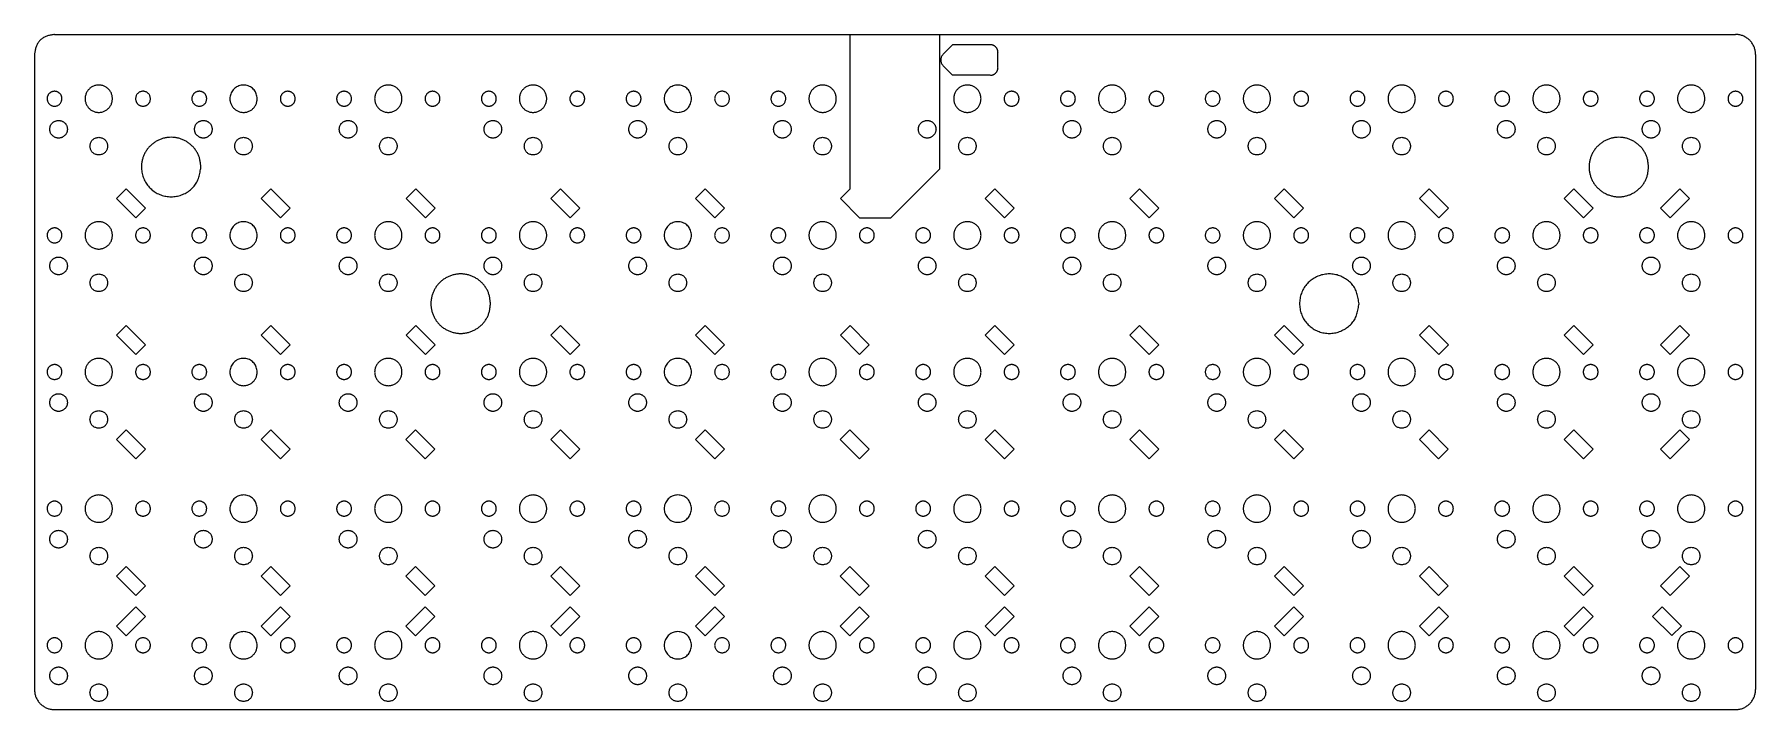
# Model space of a CAD drawing. Extents: x 1 to 215, y -90 to -6.
import ezdxf

# ---------------------------------------------------------------- set-up
doc = ezdxf.new("R2010")
doc.units = 0
for name, color, linetype in [('Cork_Diodes', 7, 'CONTINUOUS'), ('Cork_Holes', 7, 'CONTINUOUS'), ('Cork_Outline', 7, 'CONTINUOUS')]:
    doc.layers.add(name, color=color, linetype=linetype)

msp = doc.modelspace()

# ---------------------------------------------------------------- linework, layer by layer
at = {"layer": 'Cork_Diodes', "color": 2}
for points in [[(102.215558, -24.886792), (102.215558, -5.683519)], [(103.414137, -28.488221), (107.282364, -28.488088), (113.363872, -22.406587), (113.363872, -5.683519)], [(12.213198, -24.886792), (11.011778, -26.088212)], [(14.613198, -27.286801), (12.213198, -24.886792)], [(30.214178, -24.886792), (29.012758, -26.088212)], [(32.614177, -27.286801), (30.214178, -24.886792)], [(48.215158, -24.886792), (47.013738, -26.088212)], [(50.615157, -27.286801), (48.215158, -24.886792)], [(66.213598, -24.886792), (65.012178, -26.088212)], [(68.613597, -27.286801), (66.213598, -24.886792)], [(84.214578, -24.886792), (83.013158, -26.088212)], [(86.614577, -27.286801), (84.214578, -24.886792)], [(102.215558, -24.886792), (101.014138, -26.088212)], [(120.216538, -24.886792), (119.015118, -26.088212)], [(122.616539, -27.286801), (120.216538, -24.886792)], [(138.214978, -24.886792), (137.013558, -26.088212)], [(140.614977, -27.286801), (138.214978, -24.886792)], [(156.213418, -24.886792), (155.011998, -26.088212)], [(158.613417, -27.286801), (156.213418, -24.886792)], [(174.214398, -24.886792), (173.012978, -26.088212)], [(176.614399, -27.286801), (174.214398, -24.886792)], [(192.215378, -24.886792), (191.013958, -26.088212)], [(194.615377, -27.286801), (192.215378, -24.886792)], [(202.998581, -27.298363), (205.398579, -24.898354)], [(206.599999, -26.099774), (205.398579, -24.898354)], [(13.411778, -28.488221), (11.011778, -26.088212)], [(14.613198, -27.286801), (13.411778, -28.488221)], [(31.412759, -28.488221), (29.012758, -26.088212)], [(32.614177, -27.286801), (31.412759, -28.488221)], [(49.413737, -28.488221), (47.013738, -26.088212)], [(50.615157, -27.286801), (49.413737, -28.488221)], [(67.412177, -28.488221), (65.012178, -26.088212)], [(68.613597, -27.286801), (67.412177, -28.488221)], [(85.413159, -28.488221), (83.013158, -26.088212)], [(86.614577, -27.286801), (85.413159, -28.488221)], [(103.414137, -28.488221), (101.014138, -26.088212)], [(121.415119, -28.488221), (119.015118, -26.088212)], [(122.616539, -27.286801), (121.415119, -28.488221)], [(139.413557, -28.488221), (137.013558, -26.088212)], [(140.614977, -27.286801), (139.413557, -28.488221)], [(157.411999, -28.488221), (155.011998, -26.088212)], [(158.613417, -27.286801), (157.411999, -28.488221)], [(175.412979, -28.488221), (173.012978, -26.088212)], [(176.614399, -27.286801), (175.412979, -28.488221)], [(193.413957, -28.488221), (191.013958, -26.088212)], [(194.615377, -27.286801), (193.413957, -28.488221)], [(204.200001, -28.499783), (202.998581, -27.298363)], [(204.200001, -28.499783), (206.599999, -26.099774)], [(12.213198, -41.887012), (11.011778, -43.088432)], [(14.613198, -44.287021), (12.213198, -41.887012)], [(30.214178, -41.887012), (29.012758, -43.088432)], [(32.614177, -44.287021), (30.214178, -41.887012)], [(48.215158, -41.887012), (47.013738, -43.088432)], [(50.615157, -44.287021), (48.215158, -41.887012)], [(66.213598, -41.887012), (65.012178, -43.088432)], [(68.613597, -44.287021), (66.213598, -41.887012)], [(84.214578, -41.887012), (83.013158, -43.088432)], [(86.614577, -44.287021), (84.214578, -41.887012)], [(102.215558, -41.887012), (101.014138, -43.088432)], [(104.615557, -44.287021), (102.215558, -41.887012)], [(120.216538, -41.887012), (119.015118, -43.088432)], [(122.616539, -44.287021), (120.216538, -41.887012)], [(138.214978, -41.887012), (137.013558, -43.088432)], [(140.614977, -44.287021), (138.214978, -41.887012)], [(156.213418, -41.887012), (155.011998, -43.088432)], [(158.613417, -44.287021), (156.213418, -41.887012)], [(174.214398, -41.887012), (173.012978, -43.088432)], [(176.614399, -44.287021), (174.214398, -41.887012)], [(192.215378, -41.887012), (191.013958, -43.088432)], [(194.615377, -44.287021), (192.215378, -41.887012)], [(202.998581, -44.298583), (205.398579, -41.898574)], [(206.599999, -43.099994), (205.398579, -41.898574)], [(13.411778, -45.488441), (11.011778, -43.088432)], [(14.613198, -44.287021), (13.411778, -45.488441)], [(31.412759, -45.488441), (29.012758, -43.088432)], [(32.614177, -44.287021), (31.412759, -45.488441)], [(49.413737, -45.488441), (47.013738, -43.088432)], [(50.615157, -44.287021), (49.413737, -45.488441)], [(67.412177, -45.488441), (65.012178, -43.088432)], [(68.613597, -44.287021), (67.412177, -45.488441)], [(85.413159, -45.488441), (83.013158, -43.088432)], [(86.614577, -44.287021), (85.413159, -45.488441)], [(103.414137, -45.488441), (101.014138, -43.088432)], [(104.615557, -44.287021), (103.414137, -45.488441)], [(121.415119, -45.488441), (119.015118, -43.088432)], [(122.616539, -44.287021), (121.415119, -45.488441)], [(139.413557, -45.488441), (137.013558, -43.088432)], [(140.614977, -44.287021), (139.413557, -45.488441)], [(157.411999, -45.488441), (155.011998, -43.088432)], [(158.613417, -44.287021), (157.411999, -45.488441)], [(175.412979, -45.488441), (173.012978, -43.088432)], [(176.614399, -44.287021), (175.412979, -45.488441)], [(193.413957, -45.488441), (191.013958, -43.088432)], [(194.615377, -44.287021), (193.413957, -45.488441)], [(204.200001, -45.500003), (202.998581, -44.298583)], [(204.200001, -45.500003), (206.599999, -43.099994)], [(12.205586, -54.879112), (11.004166, -56.080532)], [(14.605586, -57.279121), (12.205586, -54.879112)], [(30.206566, -54.879112), (29.005146, -56.080532)], [(32.606567, -57.279121), (30.206566, -54.879112)], [(48.207546, -54.879112), (47.006126, -56.080532)], [(50.607545, -57.279121), (48.207546, -54.879112)], [(66.205986, -54.879112), (65.004566, -56.080532)], [(68.605987, -57.279121), (66.205986, -54.879112)], [(84.206966, -54.879112), (83.005546, -56.080532)], [(86.606965, -57.279121), (84.206966, -54.879112)], [(102.207946, -54.879112), (101.006526, -56.080532)], [(104.607945, -57.279121), (102.207946, -54.879112)], [(120.208926, -54.879112), (119.007506, -56.080532)], [(122.608925, -57.279121), (120.208926, -54.879112)], [(138.207366, -54.879112), (137.005946, -56.080532)], [(140.607365, -57.279121), (138.207366, -54.879112)], [(156.205806, -54.879112), (155.004386, -56.080532)], [(158.605805, -57.279121), (156.205806, -54.879112)], [(174.206786, -54.879112), (173.005366, -56.080532)], [(176.606787, -57.279121), (174.206786, -54.879112)], [(192.207766, -54.879112), (191.006346, -56.080532)], [(194.607765, -57.279121), (192.207766, -54.879112)], [(203.006201, -57.290683), (205.406199, -54.890674)], [(206.607619, -56.092094), (205.406199, -54.890674)], [(13.404166, -58.480541), (11.004166, -56.080532)], [(14.605586, -57.279121), (13.404166, -58.480541)], [(31.405145, -58.480541), (29.005146, -56.080532)], [(32.606567, -57.279121), (31.405145, -58.480541)], [(49.406125, -58.480541), (47.006126, -56.080532)], [(50.607545, -57.279121), (49.406125, -58.480541)], [(67.404565, -58.480541), (65.004566, -56.080532)], [(68.605987, -57.279121), (67.404565, -58.480541)], [(85.405545, -58.480541), (83.005546, -56.080532)], [(86.606965, -57.279121), (85.405545, -58.480541)], [(103.406525, -58.480541), (101.006526, -56.080532)], [(104.607945, -57.279121), (103.406525, -58.480541)], [(121.407507, -58.480541), (119.007506, -56.080532)], [(122.608925, -57.279121), (121.407507, -58.480541)], [(139.405945, -58.480541), (137.005946, -56.080532)], [(140.607365, -57.279121), (139.405945, -58.480541)], [(157.404387, -58.480541), (155.004386, -56.080532)], [(158.605805, -57.279121), (157.404387, -58.480541)], [(175.405367, -58.480541), (173.005366, -56.080532)], [(176.606787, -57.279121), (175.405367, -58.480541)], [(193.406345, -58.480541), (191.006346, -56.080532)], [(194.607765, -57.279121), (193.406345, -58.480541)], [(204.207621, -58.492103), (203.006201, -57.290683)], [(204.207621, -58.492103), (206.607619, -56.092094)], [(12.205586, -71.879332), (11.004166, -73.080752)], [(14.605586, -74.279341), (12.205586, -71.879332)], [(30.206566, -71.879332), (29.005146, -73.080752)], [(32.606567, -74.279341), (30.206566, -71.879332)], [(48.207546, -71.879332), (47.006126, -73.080752)], [(50.607545, -74.279341), (48.207546, -71.879332)], [(66.205986, -71.879332), (65.004566, -73.080752)], [(68.605987, -74.279341), (66.205986, -71.879332)], [(84.206966, -71.879332), (83.005546, -73.080752)], [(86.606965, -74.279341), (84.206966, -71.879332)], [(102.207946, -71.879332), (101.006526, -73.080752)], [(104.607945, -74.279341), (102.207946, -71.879332)], [(120.208926, -71.879332), (119.007506, -73.080752)], [(122.608925, -74.279341), (120.208926, -71.879332)], [(138.207366, -71.879332), (137.005946, -73.080752)], [(140.607365, -74.279341), (138.207366, -71.879332)], [(156.205806, -71.879332), (155.004386, -73.080752)], [(158.605805, -74.279341), (156.205806, -71.879332)], [(174.206786, -71.879332), (173.005366, -73.080752)], [(176.606787, -74.279341), (174.206786, -71.879332)], [(192.207766, -71.879332), (191.006346, -73.080752)], [(194.607765, -74.279341), (192.207766, -71.879332)], [(203.006185, -74.290903), (205.406186, -71.890894)], [(206.607606, -73.092314), (205.406186, -71.890894)], [(13.404166, -75.480761), (11.004166, -73.080752)], [(14.605586, -74.279341), (13.404166, -75.480761)], [(31.405145, -75.480761), (29.005146, -73.080752)], [(32.606567, -74.279341), (31.405145, -75.480761)], [(49.406125, -75.480761), (47.006126, -73.080752)], [(50.607545, -74.279341), (49.406125, -75.480761)], [(67.404565, -75.480761), (65.004566, -73.080752)], [(68.605987, -74.279341), (67.404565, -75.480761)], [(85.405545, -75.480761), (83.005546, -73.080752)], [(86.606965, -74.279341), (85.405545, -75.480761)], [(103.406525, -75.480761), (101.006526, -73.080752)], [(104.607945, -74.279341), (103.406525, -75.480761)], [(121.407507, -75.480761), (119.007506, -73.080752)], [(122.608925, -74.279341), (121.407507, -75.480761)], [(139.405945, -75.480761), (137.005946, -73.080752)], [(140.607365, -74.279341), (139.405945, -75.480761)], [(157.404387, -75.480761), (155.004386, -73.080752)], [(158.605805, -74.279341), (157.404387, -75.480761)], [(175.405367, -75.480761), (173.005366, -73.080752)], [(176.606787, -74.279341), (175.405367, -75.480761)], [(193.406345, -75.480761), (191.006346, -73.080752)], [(194.607765, -74.279341), (193.406345, -75.480761)], [(204.207605, -75.492323), (203.006185, -74.290903)], [(204.207605, -75.492323), (206.607606, -73.092314)], [(11.006351, -79.289993), (13.406351, -76.890011)], [(14.607771, -78.091431), (13.406351, -76.890011)], [(29.007332, -79.289993), (31.40733, -76.890011)], [(32.60875, -78.091431), (31.40733, -76.890011)], [(47.008312, -79.289993), (49.40831, -76.890011)], [(50.60973, -78.091431), (49.40831, -76.890011)], [(65.006752, -79.289993), (67.40675, -76.890011)], [(68.60817, -78.091431), (67.40675, -76.890011)], [(83.007732, -79.289993), (85.40773, -76.890011)], [(86.60915, -78.091431), (85.40773, -76.890011)], [(101.008712, -79.289993), (103.40871, -76.890011)], [(104.61013, -78.091431), (103.40871, -76.890011)], [(119.007152, -79.289993), (121.40715, -76.890011)], [(122.60857, -78.091431), (121.40715, -76.890011)], [(137.008132, -79.289993), (139.40813, -76.890011)], [(140.60955, -78.091431), (139.40813, -76.890011)], [(155.006572, -79.289993), (157.40657, -76.890011)], [(158.60799, -78.091431), (157.40657, -76.890011)], [(173.007552, -79.289993), (175.40755, -76.890011)], [(176.60897, -78.091431), (175.40755, -76.890011)], [(191.008532, -79.289993), (193.40853, -76.890011)], [(194.60995, -78.091431), (193.40853, -76.890011)], [(203.213586, -76.885672), (202.012166, -78.087092)], [(205.613585, -79.285681), (203.213586, -76.885672)], [(12.207771, -80.491413), (14.607771, -78.091431)], [(30.208752, -80.491413), (32.60875, -78.091431)], [(48.209732, -80.491413), (50.60973, -78.091431)], [(66.208172, -80.491413), (68.60817, -78.091431)], [(84.209152, -80.491413), (86.60915, -78.091431)], [(102.210132, -80.491413), (104.61013, -78.091431)], [(120.208572, -80.491413), (122.60857, -78.091431)], [(138.209552, -80.491413), (140.60955, -78.091431)], [(156.207992, -80.491413), (158.60799, -78.091431)], [(174.208972, -80.491413), (176.60897, -78.091431)], [(192.209952, -80.491413), (194.60995, -78.091431)], [(204.412165, -80.487101), (202.012166, -78.087092)], [(12.207771, -80.491413), (11.006351, -79.289993)], [(30.208752, -80.491413), (29.007332, -79.289993)], [(48.209732, -80.491413), (47.008312, -79.289993)], [(66.208172, -80.491413), (65.006752, -79.289993)], [(84.209152, -80.491413), (83.007732, -79.289993)], [(102.210132, -80.491413), (101.008712, -79.289993)], [(120.208572, -80.491413), (119.007152, -79.289993)], [(138.209552, -80.491413), (137.008132, -79.289993)], [(156.207992, -80.491413), (155.006572, -79.289993)], [(174.208972, -80.491413), (173.007552, -79.289993)], [(192.209952, -80.491413), (191.008532, -79.289993)], [(205.613585, -79.285681), (204.412165, -80.487101)]]:
    msp.add_lwpolyline(points, dxfattribs=at)
at = {"layer": 'Cork_Holes', "color": 1}
for points in [[(113.79454, -8.144779), (114.97564, -6.963679)], [(119.66194, -6.963679), (114.97564, -6.963679)], [(120.61444, -9.821179), (120.61444, -7.916179)], [(113.79454, -9.592579), (114.97564, -10.773679)], [(119.66194, -10.773679), (114.97564, -10.773679)]]:
    msp.add_lwpolyline(points, dxfattribs=at)
for points, knots in [([(113.796064, -8.146392), (113.760505, -8.195193), (113.689818, -8.292202), (113.59463, -8.444352), (113.523671, -8.607807), (113.489781, -8.782108), (113.489782, -8.958451), (113.523671, -9.132754), (113.594631, -9.296214), (113.689816, -9.448375), (113.760505, -9.54539), (113.796064, -9.594192)], [0, 0, 0, 0, 0.181129, 0.360066, 0.537512, 0.71233, 0.8888, 1.063618, 1.241071, 1.420018, 1.601153, 1.601153, 1.601153, 1.601153]), ([(120.336982, -7.244269), (120.315849, -7.226215), (120.273639, -7.190153), (120.208509, -7.138339), (120.139985, -7.091379), (120.066953, -7.051934), (119.990404, -7.020223), (119.910873, -6.996467), (119.829217, -6.981204), (119.746527, -6.971748), (119.691176, -6.967446), (119.663464, -6.965292)], [0, 0, 0, 0, 0.083382, 0.166548, 0.249579, 0.33224, 0.41508, 0.497737, 0.580772, 0.663938, 0.747322, 0.747322, 0.747322, 0.747322]), ([(120.615964, -7.917792), (120.613788, -7.890079), (120.609443, -7.834729), (120.600032, -7.752033), (120.58478, -7.670376), (120.561023, -7.590846), (120.529316, -7.514294), (120.489887, -7.441253), (120.442914, -7.372739), (120.391108, -7.307605), (120.35504, -7.2654), (120.336982, -7.244269)], [0, 0, 0, 0, 0.083393, 0.16656, 0.249588, 0.332246, 0.415087, 0.497752, 0.580777, 0.663941, 0.747326, 0.747326, 0.747326, 0.747326]), ([(119.663464, -10.775292), (119.691174, -10.773105), (119.746519, -10.768735), (119.829223, -10.759403), (119.910863, -10.744097), (119.990418, -10.720429), (120.066953, -10.688669), (120.13998, -10.649205), (120.208509, -10.602246), (120.273638, -10.550432), (120.315849, -10.51437), (120.336982, -10.496316)], [0, 0, 0, 0, 0.083389, 0.166548, 0.249582, 0.332226, 0.415074, 0.497746, 0.580777, 0.663943, 0.747326, 0.747326, 0.747326, 0.747326]), ([(120.336982, -10.496316), (120.355039, -10.47518), (120.391103, -10.432967), (120.442918, -10.367832), (120.489883, -10.299307), (120.529316, -10.226264), (120.561024, -10.149713), (120.58478, -10.070185), (120.600027, -9.988534), (120.609452, -9.905848), (120.613791, -9.850503), (120.615964, -9.822792)], [0, 0, 0, 0, 0.083393, 0.166559, 0.249595, 0.33226, 0.415101, 0.497759, 0.58078, 0.663935, 0.747321, 0.747321, 0.747321, 0.747321]), ([(4.235, -13.685286), (4.226553, -13.739474), (4.209793, -13.846987), (4.173517, -14.005056), (4.114509, -14.153978), (4.024107, -14.28512), (3.910747, -14.396611), (3.77802, -14.488581), (3.630525, -14.557547), (3.47259, -14.600465), (3.309875, -14.615218), (3.14705, -14.600415), (2.98906, -14.557679), (2.842179, -14.488931), (2.711139, -14.396372), (2.598893, -14.284148), (2.506328, -14.153112), (2.437687, -14.006179), (2.395026, -13.848204), (2.381788, -13.703404), (2.389141, -13.577052), (2.408087, -13.470376), (2.439179, -13.367196), (2.481848, -13.268804), (2.53521, -13.176345), (2.599113, -13.090161), (2.67303, -13.011666), (2.755966, -12.941971), (2.846434, -12.882361), (2.9433, -12.833832), (3.045122, -12.796868), (3.150036, -12.772066), (3.25661, -12.759867), (3.36336, -12.759864), (3.46997, -12.772082), (3.574954, -12.796811), (3.676778, -12.833793), (3.773542, -12.882322), (3.863792, -12.942013), (3.946613, -13.011809), (4.020848, -13.090311), (4.085776, -13.176163), (4.13978, -13.268388), (4.181327, -13.366958), (4.207844, -13.470873), (4.22399, -13.57754), (4.231321, -13.649287), (4.235, -13.685286)], [0, 0, 0, 0, 0.164513, 0.326404, 0.485735, 0.64181, 0.800541, 0.960316, 1.123976, 1.28662, 1.448878, 1.61151, 1.774516, 1.937487, 2.095465, 2.253423, 2.411399, 2.574355, 2.737369, 2.899958, 3.008184, 3.11624, 3.224241, 3.330734, 3.437268, 3.543806, 3.651889, 3.759982, 3.868076, 3.976165, 4.08426, 4.19233, 4.298829, 4.40535, 4.511897, 4.620038, 4.72817, 4.836166, 4.944031, 5.052028, 5.160383, 5.267501, 5.374265, 5.480214, 5.58727, 5.695068, 5.803621, 5.803621, 5.803621, 5.803621]), ([(10.509989, -13.685286), (10.503228, -13.751448), (10.489755, -13.883307), (10.460079, -14.079345), (10.411344, -14.270325), (10.334991, -14.451488), (10.23574, -14.620988), (10.116417, -14.778773), (9.979978, -14.923037), (9.82777, -15.051305), (9.661903, -15.160996), (9.484072, -15.25018), (9.296913, -15.318079), (9.103993, -15.363627), (8.908062, -15.386186), (8.711859, -15.386189), (8.516005, -15.363634), (8.323186, -15.318069), (8.136046, -15.250134), (7.958034, -15.160924), (7.791768, -15.051373), (7.639363, -14.923275), (7.5035, -14.779049), (7.386014, -14.620707), (7.287911, -14.450787), (7.209528, -14.269865), (7.152548, -14.080087), (7.117818, -13.884049), (7.106078, -13.685286), (7.117818, -13.486523), (7.152548, -13.290484), (7.209528, -13.100707), (7.287911, -12.919785), (7.386014, -12.749864), (7.503501, -12.591523), (7.639363, -12.447296), (7.791767, -12.319199), (7.958034, -12.209647), (8.136045, -12.120439), (8.323184, -12.052505), (8.51601, -12.006975), (8.711858, -11.984386), (8.908064, -11.984389), (9.103988, -12.006982), (9.296914, -12.052494), (9.484072, -12.120393), (9.661902, -12.209575), (9.82777, -12.319266), (9.979977, -12.447534), (10.116417, -12.591799), (10.23574, -12.749584), (10.334991, -12.919084), (10.411344, -13.100247), (10.460079, -13.291226), (10.489755, -13.487265), (10.503228, -13.619124), (10.509989, -13.685286)], [0, 0, 0, 0, 0.19951, 0.397619, 0.594373, 0.789099, 0.985319, 1.182187, 1.381317, 1.579794, 1.778028, 1.976499, 2.175217, 2.37398, 2.569806, 2.765574, 2.961313, 3.159932, 3.358595, 3.55725, 3.755903, 3.954561, 4.153184, 4.348959, 4.544746, 4.740525, 4.939158, 5.137817, 5.336466, 5.535115, 5.733774, 5.932407, 6.128186, 6.323973, 6.519748, 6.718371, 6.917029, 7.115681, 7.314337, 7.512997, 7.711613, 7.907354, 8.103121, 8.298949, 8.497707, 8.696423, 8.894894, 9.093128, 9.291605, 9.490735, 9.687603, 9.883823, 10.078549, 10.275303, 10.473411, 10.672922, 10.672922, 10.672922, 10.672922]), ([(15.235004, -13.685286), (15.231325, -13.721285), (15.223994, -13.793031), (15.207848, -13.899699), (15.181331, -14.003614), (15.139784, -14.102184), (15.08578, -14.194409), (15.020852, -14.28026), (14.946617, -14.358763), (14.863795, -14.428558), (14.773549, -14.488252), (14.676782, -14.536765), (14.574949, -14.57371), (14.469979, -14.598502), (14.363363, -14.610704), (14.256613, -14.610709), (14.150045, -14.598493), (14.045117, -14.573755), (13.943303, -14.536753), (13.846442, -14.48821), (13.75597, -14.428602), (13.673034, -14.358905), (13.599116, -14.28041), (13.535213, -14.194226), (13.481851, -14.101768), (13.439182, -14.003376), (13.408089, -13.900196), (13.389143, -13.79352), (13.381791, -13.667168), (13.395028, -13.522368), (13.437689, -13.364393), (13.506331, -13.217459), (13.598896, -13.086424), (13.711142, -12.974199), (13.842182, -12.88164), (13.989063, -12.812893), (14.147053, -12.770156), (14.309878, -12.755354), (14.472593, -12.770107), (14.630528, -12.813025), (14.778023, -12.881991), (14.910751, -12.97396), (15.02411, -13.085451), (15.114513, -13.216594), (15.173521, -13.365515), (15.209797, -13.523585), (15.226557, -13.631098), (15.235004, -13.685286)], [0, 0, 0, 0, 0.108553, 0.216351, 0.323408, 0.429357, 0.536121, 0.643239, 0.751593, 0.85959, 0.967455, 1.075443, 1.183569, 1.291718, 1.398265, 1.504786, 1.611286, 1.719347, 1.827448, 1.935545, 2.043639, 2.151733, 2.259816, 2.366353, 2.472888, 2.579381, 2.687382, 2.795438, 2.903664, 3.066253, 3.229267, 3.392223, 3.550199, 3.708157, 3.866135, 4.029106, 4.192113, 4.354744, 4.517002, 4.679646, 4.843306, 5.003082, 5.161812, 5.317887, 5.477219, 5.63911, 5.803623, 5.803623, 5.803623, 5.803623]), ([(22.23499, -13.685286), (22.226543, -13.739474), (22.209783, -13.846987), (22.173507, -14.005056), (22.114499, -14.153978), (22.024095, -14.285123), (21.910732, -14.396616), (21.778019, -14.488613), (21.630509, -14.557551), (21.472578, -14.600466), (21.309863, -14.615217), (21.147039, -14.600416), (20.989053, -14.557683), (20.842157, -14.488964), (20.711132, -14.396377), (20.598882, -14.28415), (20.506317, -14.153113), (20.437675, -14.006179), (20.395014, -13.848204), (20.381777, -13.703404), (20.389129, -13.577052), (20.408075, -13.470376), (20.439168, -13.367196), (20.481838, -13.268804), (20.5352, -13.176345), (20.599103, -13.090161), (20.67302, -13.011666), (20.755956, -12.941971), (20.846424, -12.882361), (20.943289, -12.833832), (21.045112, -12.796868), (21.150025, -12.772065), (21.2566, -12.759867), (21.36335, -12.759864), (21.469959, -12.772082), (21.574944, -12.796811), (21.676768, -12.833793), (21.773531, -12.882322), (21.863782, -12.942013), (21.946603, -13.011809), (22.020838, -13.090311), (22.085766, -13.176163), (22.13977, -13.268388), (22.181316, -13.366958), (22.207833, -13.470873), (22.22398, -13.57754), (22.231311, -13.649287), (22.23499, -13.685286)], [0, 0, 0, 0, 0.164513, 0.326404, 0.485735, 0.641811, 0.800547, 0.960333, 1.123985, 1.286628, 1.448885, 1.611517, 1.774521, 1.937484, 2.095473, 2.253437, 2.411413, 2.57437, 2.737383, 2.899972, 3.008198, 3.116254, 3.224255, 3.330749, 3.437283, 3.54382, 3.651904, 3.759997, 3.86809, 3.97618, 4.084275, 4.192344, 4.298844, 4.405365, 4.511912, 4.620053, 4.728185, 4.83618, 4.944046, 5.052043, 5.160398, 5.267515, 5.374279, 5.480228, 5.587285, 5.695082, 5.803636, 5.803636, 5.803636, 5.803636]), ([(28.509952, -13.685286), (28.50319, -13.751448), (28.489713, -13.883307), (28.460042, -14.079345), (28.41131, -14.270325), (28.334956, -14.451488), (28.235703, -14.620988), (28.116381, -14.778773), (27.979941, -14.923037), (27.827734, -15.051305), (27.661867, -15.160996), (27.484037, -15.25018), (27.296878, -15.318079), (27.103957, -15.363628), (26.908026, -15.386185), (26.711821, -15.386186), (26.515973, -15.363598), (26.323149, -15.318061), (26.136015, -15.250117), (25.957997, -15.160925), (25.791726, -15.051385), (25.639307, -14.923301), (25.503454, -14.779049), (25.386015, -14.620654), (25.28794, -14.450726), (25.209524, -14.269885), (25.152383, -14.080249), (25.117561, -13.884195), (25.104049, -13.651987), (25.128371, -13.38587), (25.206781, -13.095536), (25.332924, -12.825492), (25.503057, -12.58468), (25.709352, -12.378435), (25.950157, -12.208276), (26.22012, -12.081957), (26.510477, -12.00342), (26.809721, -11.976251), (27.108765, -12.00333), (27.399019, -12.082209), (27.670112, -12.208919), (27.914021, -12.377988), (28.122358, -12.582889), (28.288517, -12.8239), (28.396955, -13.097596), (28.463629, -13.388103), (28.494429, -13.585696), (28.509952, -13.685286)], [0, 0, 0, 0, 0.199511, 0.397619, 0.594372, 0.789098, 0.985319, 1.182187, 1.381317, 1.579793, 1.778027, 1.976498, 2.175217, 2.373979, 2.569806, 2.765574, 2.961315, 3.159929, 3.35859, 3.557243, 3.755896, 3.954549, 4.153182, 4.348982, 4.544777, 4.740508, 4.93901, 5.137597, 5.336489, 5.635296, 5.934893, 6.23439, 6.524709, 6.815013, 7.105374, 7.404882, 7.704457, 8.003345, 8.301546, 8.600458, 8.90123, 9.194888, 9.486613, 9.773443, 10.066274, 10.363803, 10.666154, 10.666154, 10.666154, 10.666154]), ([(33.235069, -13.685286), (33.23139, -13.721284), (33.224056, -13.793031), (33.207918, -13.8997), (33.181394, -14.003613), (33.139851, -14.102184), (33.085846, -14.194408), (33.02092, -14.280261), (32.946683, -14.358762), (32.863862, -14.428559), (32.773611, -14.488248), (32.676852, -14.536781), (32.575014, -14.573715), (32.470044, -14.598501), (32.363429, -14.610704), (32.256679, -14.610709), (32.150111, -14.598492), (32.045183, -14.57376), (31.943363, -14.536769), (31.846509, -14.488208), (31.756038, -14.428596), (31.673111, -14.358892), (31.599189, -14.28041), (31.535259, -14.194256), (31.481881, -14.101803), (31.43923, -14.003363), (31.408227, -13.900103), (31.38933, -13.793435), (31.382942, -13.685286), (31.389329, -13.577137), (31.408223, -13.470468), (31.439231, -13.367209), (31.481881, -13.268769), (31.535259, -13.176315), (31.599189, -13.090162), (31.673109, -13.011679), (31.756038, -12.941977), (31.846501, -12.88236), (31.943367, -12.833832), (32.04519, -12.796867), (32.150105, -12.772066), (32.256679, -12.759867), (32.36343, -12.759864), (32.470039, -12.772082), (32.575024, -12.796811), (32.676848, -12.833793), (32.773611, -12.882322), (32.863861, -12.942013), (32.946682, -13.011809), (33.020917, -13.090312), (33.085845, -13.176163), (33.139849, -13.268388), (33.181396, -13.366958), (33.207913, -13.470873), (33.224059, -13.57754), (33.231391, -13.649287), (33.235069, -13.685286)], [0, 0, 0, 0, 0.108553, 0.21635, 0.323408, 0.429357, 0.53612, 0.643238, 0.751593, 0.85959, 0.967456, 1.075448, 1.183572, 1.291721, 1.398267, 1.504788, 1.611288, 1.719349, 1.827449, 1.93555, 2.043643, 2.151738, 2.259817, 2.366341, 2.472869, 2.57939, 2.68747, 2.795567, 2.903651, 3.011736, 3.119833, 3.227913, 3.334435, 3.440963, 3.547486, 3.655564, 3.76366, 3.871754, 3.979841, 4.087936, 4.196008, 4.302508, 4.409029, 4.515575, 4.623717, 4.731849, 4.839844, 4.947709, 5.055706, 5.16406, 5.271178, 5.377942, 5.483891, 5.590948, 5.698746, 5.807299, 5.807299, 5.807299, 5.807299]), ([(40.235055, -13.685286), (40.231376, -13.721284), (40.224042, -13.793031), (40.207904, -13.8997), (40.18138, -14.003613), (40.139837, -14.102184), (40.085832, -14.194409), (40.020903, -14.28026), (39.946668, -14.358763), (39.863847, -14.428559), (39.773597, -14.488249), (39.676837, -14.53678), (39.574999, -14.573715), (39.47003, -14.598501), (39.363415, -14.610704), (39.256665, -14.610709), (39.150097, -14.598492), (39.045169, -14.57376), (38.943349, -14.536769), (38.846495, -14.488208), (38.756023, -14.428597), (38.673096, -14.358892), (38.599175, -14.28041), (38.535245, -14.194256), (38.481867, -14.101803), (38.439216, -14.003363), (38.408213, -13.900103), (38.389316, -13.793435), (38.382928, -13.685286), (38.389315, -13.577137), (38.408209, -13.470468), (38.439217, -13.367209), (38.481867, -13.268769), (38.535245, -13.176315), (38.599175, -13.090162), (38.673095, -13.011679), (38.756024, -12.941977), (38.846487, -12.88236), (38.943353, -12.833832), (39.045176, -12.796867), (39.150091, -12.772066), (39.256665, -12.759867), (39.363416, -12.759864), (39.470025, -12.772082), (39.575009, -12.796811), (39.676833, -12.833793), (39.773597, -12.882322), (39.863847, -12.942013), (39.946668, -13.011809), (40.020903, -13.090312), (40.085831, -13.176163), (40.139835, -13.268388), (40.181382, -13.366958), (40.207899, -13.470873), (40.224045, -13.57754), (40.231377, -13.649287), (40.235055, -13.685286)], [0, 0, 0, 0, 0.108553, 0.21635, 0.323408, 0.429357, 0.536121, 0.643239, 0.751593, 0.85959, 0.967456, 1.075449, 1.183572, 1.29172, 1.398267, 1.504788, 1.611287, 1.719349, 1.827449, 1.93555, 2.043643, 2.151738, 2.259817, 2.36634, 2.472868, 2.57939, 2.687469, 2.795567, 2.903651, 3.011735, 3.119833, 3.227913, 3.334434, 3.440962, 3.547486, 3.655564, 3.763659, 3.871753, 3.97984, 4.087936, 4.196008, 4.302507, 4.409028, 4.515575, 4.623716, 4.731848, 4.839843, 4.947709, 5.055706, 5.16406, 5.271178, 5.377942, 5.483891, 5.590948, 5.698745, 5.807299, 5.807299, 5.807299, 5.807299]), ([(46.509916, -13.685286), (46.503154, -13.751448), (46.489677, -13.883307), (46.460006, -14.079345), (46.411274, -14.270325), (46.33492, -14.451488), (46.235667, -14.620988), (46.116345, -14.778773), (45.979905, -14.923037), (45.827698, -15.051305), (45.661831, -15.160996), (45.484001, -15.25018), (45.296842, -15.318079), (45.103921, -15.363628), (44.907991, -15.386186), (44.711788, -15.386188), (44.515933, -15.363634), (44.323113, -15.318069), (44.135974, -15.250134), (43.957962, -15.160925), (43.791696, -15.051373), (43.639291, -14.923275), (43.503428, -14.779049), (43.385942, -14.620707), (43.287839, -14.450787), (43.209455, -14.269865), (43.152476, -14.080087), (43.117746, -13.884049), (43.106007, -13.685286), (43.117746, -13.486523), (43.152476, -13.290484), (43.209455, -13.100707), (43.287839, -12.919785), (43.385942, -12.749865), (43.503428, -12.591523), (43.639291, -12.447296), (43.791696, -12.319199), (43.957961, -12.209647), (44.135973, -12.120439), (44.323112, -12.052505), (44.515937, -12.006975), (44.711785, -11.984386), (44.907993, -11.984389), (45.103917, -12.006982), (45.296843, -12.052494), (45.484001, -12.120393), (45.661831, -12.209575), (45.827698, -12.319266), (45.979905, -12.447535), (46.116345, -12.591799), (46.235667, -12.749584), (46.33492, -12.919084), (46.411273, -13.100247), (46.460007, -13.291226), (46.489682, -13.487265), (46.503156, -13.619124), (46.509916, -13.685286)], [0, 0, 0, 0, 0.199511, 0.397619, 0.594372, 0.789098, 0.985319, 1.182187, 1.381317, 1.579793, 1.778027, 1.976498, 2.175217, 2.373979, 2.569805, 2.765573, 2.961313, 3.159932, 3.358595, 3.557251, 3.755903, 3.954561, 4.153184, 4.348959, 4.544746, 4.740525, 4.939158, 5.137817, 5.336466, 5.535115, 5.733774, 5.932407, 6.128186, 6.323973, 6.519748, 6.718371, 6.917029, 7.115681, 7.314337, 7.512997, 7.711611, 7.907354, 8.103122, 8.29895, 8.497707, 8.696423, 8.894895, 9.093128, 9.291605, 9.490735, 9.687603, 9.883824, 10.07855, 10.275303, 10.473412, 10.672922, 10.672922, 10.672922, 10.672922]), ([(51.235033, -13.685286), (51.231354, -13.721284), (51.22402, -13.793031), (51.207882, -13.8997), (51.181358, -14.003613), (51.139815, -14.102184), (51.08581, -14.194408), (51.020884, -14.280261), (50.946647, -14.358762), (50.863826, -14.428559), (50.773575, -14.488248), (50.676815, -14.53678), (50.574977, -14.573715), (50.470008, -14.598501), (50.363393, -14.610704), (50.256643, -14.610709), (50.150075, -14.598492), (50.045147, -14.57376), (49.943327, -14.536769), (49.846473, -14.488208), (49.756001, -14.428597), (49.673074, -14.358892), (49.599153, -14.28041), (49.535223, -14.194256), (49.481845, -14.101803), (49.439194, -14.003363), (49.408191, -13.900103), (49.389294, -13.793435), (49.382906, -13.685286), (49.389293, -13.577137), (49.408187, -13.470468), (49.439195, -13.367209), (49.481845, -13.268769), (49.535223, -13.176315), (49.599153, -13.090162), (49.673073, -13.011679), (49.756002, -12.941977), (49.846465, -12.88236), (49.943331, -12.833832), (50.045154, -12.796867), (50.150069, -12.772066), (50.256643, -12.759867), (50.363394, -12.759864), (50.470003, -12.772082), (50.574987, -12.796811), (50.676811, -12.833793), (50.773575, -12.882322), (50.863825, -12.942013), (50.946646, -13.011809), (51.020881, -13.090312), (51.085809, -13.176163), (51.139813, -13.268388), (51.18136, -13.366958), (51.207877, -13.470873), (51.224023, -13.57754), (51.231355, -13.649287), (51.235033, -13.685286)], [0, 0, 0, 0, 0.108553, 0.21635, 0.323408, 0.429357, 0.53612, 0.643238, 0.751593, 0.85959, 0.967456, 1.075449, 1.183573, 1.291721, 1.398267, 1.504788, 1.611288, 1.719349, 1.827449, 1.93555, 2.043644, 2.151739, 2.259817, 2.366341, 2.472869, 2.57939, 2.68747, 2.795567, 2.903652, 3.011736, 3.119833, 3.227913, 3.334435, 3.440963, 3.547486, 3.655564, 3.76366, 3.871754, 3.979841, 4.087936, 4.196008, 4.302508, 4.409029, 4.515575, 4.623716, 4.731848, 4.839844, 4.947709, 5.055706, 5.16406, 5.271178, 5.377942, 5.483891, 5.590948, 5.698746, 5.807299, 5.807299, 5.807299, 5.807299]), ([(58.235019, -13.685286), (58.23134, -13.721284), (58.224006, -13.793031), (58.207868, -13.8997), (58.181344, -14.003613), (58.139801, -14.102184), (58.085796, -14.194409), (58.020867, -14.28026), (57.946632, -14.358763), (57.863811, -14.428559), (57.773561, -14.488249), (57.676801, -14.53678), (57.574963, -14.573715), (57.469994, -14.598501), (57.363379, -14.610704), (57.256629, -14.610709), (57.150061, -14.598492), (57.045133, -14.57376), (56.943313, -14.536769), (56.846459, -14.488208), (56.755988, -14.428596), (56.673061, -14.358892), (56.599139, -14.28041), (56.535209, -14.194256), (56.481831, -14.101803), (56.43918, -14.003363), (56.408177, -13.900103), (56.38928, -13.793435), (56.382892, -13.685286), (56.389279, -13.577137), (56.408173, -13.470468), (56.439181, -13.367209), (56.481831, -13.268769), (56.535209, -13.176315), (56.599139, -13.090162), (56.673059, -13.011679), (56.755988, -12.941977), (56.846451, -12.88236), (56.943317, -12.833832), (57.04514, -12.796867), (57.150055, -12.772066), (57.256629, -12.759867), (57.36338, -12.759864), (57.469989, -12.772082), (57.574973, -12.796811), (57.676797, -12.833793), (57.773561, -12.882322), (57.863811, -12.942013), (57.946632, -13.011809), (58.020867, -13.090312), (58.085795, -13.176163), (58.139799, -13.268388), (58.181346, -13.366958), (58.207863, -13.470873), (58.224009, -13.57754), (58.231341, -13.649287), (58.235019, -13.685286)], [0, 0, 0, 0, 0.108553, 0.21635, 0.323408, 0.429357, 0.536121, 0.643239, 0.751593, 0.85959, 0.967456, 1.075449, 1.183572, 1.29172, 1.398267, 1.504788, 1.611287, 1.719349, 1.827449, 1.93555, 2.043642, 2.151738, 2.259817, 2.36634, 2.472868, 2.57939, 2.687469, 2.795567, 2.903651, 3.011735, 3.119832, 3.227913, 3.334434, 3.440962, 3.547486, 3.655564, 3.763659, 3.871753, 3.97984, 4.087936, 4.196008, 4.302507, 4.409028, 4.515575, 4.623716, 4.731847, 4.839843, 4.947709, 5.055706, 5.16406, 5.271178, 5.377942, 5.483891, 5.590948, 5.698745, 5.807299, 5.807299, 5.807299, 5.807299]), ([(64.50988, -13.685286), (64.503118, -13.751448), (64.489641, -13.883307), (64.45997, -14.079345), (64.411238, -14.270325), (64.334884, -14.451488), (64.235631, -14.620988), (64.116309, -14.778773), (63.979869, -14.923037), (63.827662, -15.051305), (63.661795, -15.160996), (63.483965, -15.25018), (63.296806, -15.318079), (63.103885, -15.363628), (62.907955, -15.386186), (62.711752, -15.386188), (62.515897, -15.363634), (62.323077, -15.318069), (62.135938, -15.250134), (61.957926, -15.160925), (61.79166, -15.051373), (61.639255, -14.923275), (61.503392, -14.779049), (61.385906, -14.620707), (61.287803, -14.450787), (61.209419, -14.269865), (61.15244, -14.080087), (61.11771, -13.884049), (61.105971, -13.685286), (61.11771, -13.486523), (61.15244, -13.290484), (61.209419, -13.100707), (61.287803, -12.919785), (61.385906, -12.749865), (61.503392, -12.591523), (61.639255, -12.447296), (61.79166, -12.319199), (61.957925, -12.209647), (62.135937, -12.120439), (62.323076, -12.052505), (62.515901, -12.006975), (62.711749, -11.984386), (62.907957, -11.984389), (63.103881, -12.006982), (63.296807, -12.052494), (63.483965, -12.120393), (63.661795, -12.209575), (63.827662, -12.319266), (63.979869, -12.447535), (64.116309, -12.591799), (64.235631, -12.749584), (64.334884, -12.919084), (64.411237, -13.100247), (64.459971, -13.291226), (64.489646, -13.487265), (64.50312, -13.619124), (64.50988, -13.685286)], [0, 0, 0, 0, 0.199511, 0.397619, 0.594372, 0.789098, 0.985319, 1.182187, 1.381317, 1.579793, 1.778027, 1.976498, 2.175217, 2.373979, 2.569805, 2.765573, 2.961313, 3.159932, 3.358595, 3.557251, 3.755903, 3.954561, 4.153184, 4.348959, 4.544746, 4.740525, 4.939158, 5.137817, 5.336466, 5.535115, 5.733774, 5.932407, 6.128186, 6.323973, 6.519748, 6.718371, 6.917029, 7.115681, 7.314337, 7.512997, 7.711611, 7.907354, 8.103122, 8.29895, 8.497707, 8.696423, 8.894895, 9.093128, 9.291605, 9.490735, 9.687603, 9.883824, 10.07855, 10.275303, 10.473412, 10.672922, 10.672922, 10.672922, 10.672922]), ([(69.234997, -13.685286), (69.231318, -13.721284), (69.223984, -13.793031), (69.207846, -13.8997), (69.181322, -14.003613), (69.139779, -14.102184), (69.085774, -14.194409), (69.020845, -14.28026), (68.94661, -14.358763), (68.863789, -14.428559), (68.773539, -14.488249), (68.676779, -14.53678), (68.574941, -14.573715), (68.469972, -14.598501), (68.363357, -14.610704), (68.256607, -14.610709), (68.150039, -14.598492), (68.045111, -14.57376), (67.943291, -14.536769), (67.846437, -14.488208), (67.755965, -14.428597), (67.673038, -14.358892), (67.599117, -14.28041), (67.535187, -14.194256), (67.481809, -14.101803), (67.439158, -14.003363), (67.408155, -13.900103), (67.389258, -13.793435), (67.38287, -13.685286), (67.389257, -13.577137), (67.408151, -13.470468), (67.439159, -13.367209), (67.481809, -13.268769), (67.535187, -13.176315), (67.599117, -13.090162), (67.673037, -13.011679), (67.755966, -12.941977), (67.846429, -12.88236), (67.943295, -12.833832), (68.045118, -12.796867), (68.150033, -12.772066), (68.256607, -12.759867), (68.363358, -12.759864), (68.469967, -12.772082), (68.574951, -12.796811), (68.676775, -12.833793), (68.773539, -12.882322), (68.863789, -12.942013), (68.94661, -13.011809), (69.020845, -13.090312), (69.085773, -13.176163), (69.139777, -13.268388), (69.181324, -13.366958), (69.207841, -13.470873), (69.223987, -13.57754), (69.231319, -13.649287), (69.234997, -13.685286)], [0, 0, 0, 0, 0.108553, 0.21635, 0.323408, 0.429357, 0.536121, 0.643239, 0.751593, 0.85959, 0.967456, 1.075449, 1.183572, 1.29172, 1.398267, 1.504788, 1.611287, 1.719349, 1.827449, 1.93555, 2.043643, 2.151738, 2.259817, 2.36634, 2.472868, 2.57939, 2.687469, 2.795567, 2.903651, 3.011735, 3.119833, 3.227913, 3.334434, 3.440962, 3.547486, 3.655564, 3.763659, 3.871753, 3.97984, 4.087936, 4.196008, 4.302507, 4.409028, 4.515575, 4.623716, 4.731848, 4.839843, 4.947709, 5.055706, 5.16406, 5.271178, 5.377942, 5.483891, 5.590948, 5.698745, 5.807299, 5.807299, 5.807299, 5.807299]), ([(76.234983, -13.685286), (76.231304, -13.721284), (76.22397, -13.793031), (76.207832, -13.8997), (76.181308, -14.003613), (76.139765, -14.102184), (76.08576, -14.194409), (76.020831, -14.28026), (75.946596, -14.358763), (75.863775, -14.428559), (75.773525, -14.488248), (75.676766, -14.536781), (75.574928, -14.573715), (75.469958, -14.598501), (75.363343, -14.610704), (75.256593, -14.610709), (75.150025, -14.598492), (75.045097, -14.57376), (74.943277, -14.536769), (74.846423, -14.488208), (74.755951, -14.428597), (74.673024, -14.358892), (74.599103, -14.28041), (74.535173, -14.194256), (74.481795, -14.101803), (74.439144, -14.003363), (74.408141, -13.900103), (74.389244, -13.793435), (74.382856, -13.685286), (74.389243, -13.577137), (74.408137, -13.470468), (74.439145, -13.367209), (74.481795, -13.268769), (74.535174, -13.176315), (74.599103, -13.090162), (74.673024, -13.011679), (74.755952, -12.941977), (74.846416, -12.88236), (74.943281, -12.833832), (75.045104, -12.796867), (75.150019, -12.772066), (75.256593, -12.759867), (75.363344, -12.759864), (75.469953, -12.772082), (75.574938, -12.796811), (75.676762, -12.833793), (75.773525, -12.882322), (75.863775, -12.942013), (75.946596, -13.011809), (76.020831, -13.090312), (76.085759, -13.176163), (76.139763, -13.268388), (76.18131, -13.366958), (76.207827, -13.470873), (76.223973, -13.57754), (76.231305, -13.649287), (76.234983, -13.685286)], [0, 0, 0, 0, 0.108553, 0.21635, 0.323408, 0.429357, 0.536121, 0.643239, 0.751593, 0.85959, 0.967456, 1.075448, 1.183572, 1.29172, 1.398267, 1.504788, 1.611287, 1.719349, 1.827449, 1.93555, 2.043643, 2.151738, 2.259817, 2.36634, 2.472868, 2.57939, 2.68747, 2.795567, 2.903651, 3.011736, 3.119833, 3.227913, 3.334435, 3.440962, 3.547486, 3.655565, 3.76366, 3.871753, 3.97984, 4.087936, 4.196008, 4.302507, 4.409028, 4.515575, 4.623717, 4.731849, 4.839843, 4.947709, 5.055706, 5.16406, 5.271178, 5.377942, 5.483891, 5.590948, 5.698745, 5.807299, 5.807299, 5.807299, 5.807299]), ([(82.510098, -13.685286), (82.494575, -13.784876), (82.463775, -13.982468), (82.397102, -14.272976), (82.288662, -14.546673), (82.122504, -14.787687), (81.914172, -14.992596), (81.670255, -15.161651), (81.399169, -15.288359), (81.108912, -15.367228), (80.809867, -15.394316), (80.510613, -15.367185), (80.220244, -15.288666), (79.950289, -15.162303), (79.709538, -14.99204), (79.503313, -14.785753), (79.333147, -14.545121), (79.206722, -14.27541), (79.128151, -13.985034), (79.101079, -13.685286), (79.128151, -13.385537), (79.206722, -13.095162), (79.333147, -12.825451), (79.503313, -12.584818), (79.709538, -12.378532), (79.950289, -12.208268), (80.220244, -12.081906), (80.510613, -12.003387), (80.809867, -11.976255), (81.108912, -12.003344), (81.399169, -12.082213), (81.670255, -12.208921), (81.914172, -12.377975), (82.122503, -12.582884), (82.288659, -12.8239), (82.397101, -13.097595), (82.463775, -13.388103), (82.494575, -13.585696), (82.510098, -13.685286)], [0, 0, 0, 0, 0.302351, 0.59988, 0.892711, 1.179546, 1.471276, 1.764927, 2.065693, 2.364601, 2.662808, 2.961707, 3.261285, 3.560794, 3.851171, 4.141499, 4.431738, 4.730958, 5.030393, 5.329747, 5.6291, 5.928536, 6.227756, 6.517995, 6.808323, 7.0987, 7.398209, 7.697787, 7.996685, 8.294893, 8.593801, 8.894567, 9.188218, 9.479947, 9.766781, 10.059613, 10.357142, 10.659493, 10.659493, 10.659493, 10.659493]), ([(87.234961, -13.685286), (87.226514, -13.739474), (87.209753, -13.846986), (87.173478, -14.005056), (87.114472, -14.153979), (87.024066, -14.28512), (86.910707, -14.396611), (86.777981, -14.488581), (86.630488, -14.557546), (86.472552, -14.600467), (86.309835, -14.61521), (86.147005, -14.600444), (85.989008, -14.557713), (85.84213, -14.488936), (85.711126, -14.396308), (85.598913, -14.284068), (85.506331, -14.153133), (85.437535, -14.006381), (85.394784, -13.848383), (85.380053, -13.685286), (85.394784, -13.522189), (85.437535, -13.364191), (85.506328, -13.217438), (85.598913, -13.086504), (85.711126, -12.974263), (85.84213, -12.881635), (85.989008, -12.812858), (86.147005, -12.770128), (86.309835, -12.755362), (86.472552, -12.770105), (86.630488, -12.813025), (86.777981, -12.881991), (86.910707, -12.973961), (87.024067, -13.085452), (87.114472, -13.216593), (87.173478, -13.365516), (87.209755, -13.523585), (87.226514, -13.631098), (87.234961, -13.685286)], [0, 0, 0, 0, 0.164513, 0.326404, 0.485735, 0.641811, 0.800542, 0.960316, 1.123975, 1.286618, 1.448878, 1.611514, 1.774522, 1.937497, 2.095491, 2.253458, 2.411385, 2.574193, 2.737122, 2.900003, 3.062885, 3.225813, 3.388621, 3.546549, 3.704517, 3.86251, 4.025485, 4.188493, 4.351129, 4.513389, 4.676033, 4.839692, 4.999466, 5.158197, 5.314273, 5.473604, 5.635495, 5.800008, 5.800008, 5.800008, 5.800008]), ([(94.234947, -13.685286), (94.2265, -13.739474), (94.209739, -13.846986), (94.173463, -14.005056), (94.114454, -14.153977), (94.024054, -14.285121), (93.910694, -14.396611), (93.777967, -14.488581), (93.630472, -14.557547), (93.472537, -14.600465), (93.309821, -14.615218), (93.146996, -14.600415), (92.989006, -14.557679), (92.842126, -14.488932), (92.711086, -14.396372), (92.59884, -14.284148), (92.506276, -14.153112), (92.437633, -14.006179), (92.394973, -13.848204), (92.381735, -13.703404), (92.389086, -13.577052), (92.408027, -13.470374), (92.439128, -13.367197), (92.481794, -13.268804), (92.535157, -13.176345), (92.599061, -13.090162), (92.672978, -13.011666), (92.755913, -12.941971), (92.846381, -12.882361), (92.943247, -12.833832), (93.04507, -12.796868), (93.149983, -12.772066), (93.256557, -12.759867), (93.363308, -12.759864), (93.469917, -12.772082), (93.574901, -12.796811), (93.676725, -12.833793), (93.773489, -12.882322), (93.863739, -12.942013), (93.94656, -13.011809), (94.020795, -13.090312), (94.085723, -13.176163), (94.139727, -13.268388), (94.181274, -13.366958), (94.207791, -13.470873), (94.223937, -13.57754), (94.231269, -13.649287), (94.234947, -13.685286)], [0, 0, 0, 0, 0.164513, 0.326404, 0.485736, 0.64181, 0.80054, 0.960316, 1.123976, 1.28662, 1.448878, 1.611509, 1.774516, 1.937487, 2.095464, 2.253423, 2.411398, 2.574355, 2.737369, 2.899958, 3.008184, 3.116239, 3.224242, 3.330735, 3.437269, 3.543807, 3.65189, 3.759983, 3.868076, 3.976166, 4.084261, 4.192331, 4.29883, 4.405351, 4.511898, 4.620039, 4.72817, 4.836166, 4.944032, 5.052029, 5.160383, 5.267501, 5.374265, 5.480214, 5.587271, 5.695068, 5.803622, 5.803622, 5.803622, 5.803622]), ([(100.510062, -13.685286), (100.5033, -13.751448), (100.489823, -13.883307), (100.460152, -14.079345), (100.41142, -14.270325), (100.335066, -14.451488), (100.235815, -14.620988), (100.116491, -14.778773), (99.980051, -14.923037), (99.827844, -15.051305), (99.661977, -15.160996), (99.484147, -15.25018), (99.296988, -15.318079), (99.104067, -15.363628), (98.908137, -15.386186), (98.711934, -15.386188), (98.516079, -15.363634), (98.323259, -15.318069), (98.13612, -15.250134), (97.958108, -15.160925), (97.791842, -15.051373), (97.639437, -14.923275), (97.503574, -14.779049), (97.386088, -14.620707), (97.287985, -14.450787), (97.209601, -14.269865), (97.152622, -14.080087), (97.117892, -13.884049), (97.106153, -13.685286), (97.117892, -13.486523), (97.152622, -13.290484), (97.209601, -13.100707), (97.287985, -12.919785), (97.386088, -12.749865), (97.503574, -12.591523), (97.639437, -12.447296), (97.791842, -12.319199), (97.958107, -12.209647), (98.136119, -12.120439), (98.323258, -12.052505), (98.516083, -12.006975), (98.711931, -11.984386), (98.908139, -11.984389), (99.104063, -12.006982), (99.296989, -12.052494), (99.484147, -12.120393), (99.661977, -12.209575), (99.827844, -12.319266), (99.980051, -12.447535), (100.116491, -12.591799), (100.235815, -12.749584), (100.335066, -12.919084), (100.411419, -13.100247), (100.460154, -13.291226), (100.489828, -13.487265), (100.503302, -13.619124), (100.510062, -13.685286)], [0, 0, 0, 0, 0.199511, 0.397619, 0.594372, 0.789098, 0.985319, 1.182187, 1.381317, 1.579794, 1.778027, 1.976499, 2.175217, 2.373979, 2.569805, 2.765573, 2.961314, 3.159932, 3.358595, 3.557251, 3.755903, 3.954561, 4.153184, 4.348959, 4.544746, 4.740525, 4.939158, 5.137818, 5.336466, 5.535115, 5.733774, 5.932407, 6.128186, 6.323973, 6.519748, 6.718371, 6.917029, 7.115681, 7.314337, 7.512997, 7.711612, 7.907354, 8.103122, 8.29895, 8.497707, 8.696423, 8.894895, 9.093128, 9.291605, 9.490735, 9.687604, 9.883824, 10.07855, 10.275304, 10.473412, 10.672922, 10.672922, 10.672922, 10.672922]), ([(118.510026, -13.685286), (118.503264, -13.751448), (118.489787, -13.883307), (118.460116, -14.079345), (118.411384, -14.270325), (118.33503, -14.451488), (118.235779, -14.620988), (118.116455, -14.778773), (117.980015, -14.923037), (117.827808, -15.051305), (117.661941, -15.160996), (117.484111, -15.25018), (117.296952, -15.318079), (117.104031, -15.363628), (116.908101, -15.386186), (116.711898, -15.386188), (116.516043, -15.363634), (116.323223, -15.318069), (116.136084, -15.250134), (115.958072, -15.160925), (115.791806, -15.051373), (115.639401, -14.923275), (115.503538, -14.779049), (115.386052, -14.620707), (115.287949, -14.450787), (115.209565, -14.269865), (115.152586, -14.080087), (115.117856, -13.884049), (115.106117, -13.685286), (115.117856, -13.486523), (115.152586, -13.290484), (115.209565, -13.100707), (115.287949, -12.919785), (115.386052, -12.749865), (115.503538, -12.591523), (115.639401, -12.447296), (115.791806, -12.319199), (115.958071, -12.209647), (116.136083, -12.120439), (116.323222, -12.052505), (116.516047, -12.006975), (116.711895, -11.984386), (116.908103, -11.984389), (117.104027, -12.006982), (117.296953, -12.052494), (117.484111, -12.120393), (117.661941, -12.209575), (117.827808, -12.319266), (117.980015, -12.447535), (118.116455, -12.591799), (118.235779, -12.749584), (118.33503, -12.919084), (118.411383, -13.100247), (118.460118, -13.291226), (118.489792, -13.487265), (118.503266, -13.619124), (118.510026, -13.685286)], [0, 0, 0, 0, 0.199511, 0.397619, 0.594372, 0.789098, 0.985319, 1.182187, 1.381317, 1.579794, 1.778027, 1.976499, 2.175217, 2.373979, 2.569805, 2.765573, 2.961314, 3.159932, 3.358595, 3.557251, 3.755903, 3.954561, 4.153184, 4.348959, 4.544746, 4.740525, 4.939158, 5.137818, 5.336466, 5.535115, 5.733774, 5.932407, 6.128186, 6.323973, 6.519748, 6.718371, 6.917029, 7.115681, 7.314337, 7.512997, 7.711612, 7.907354, 8.103122, 8.29895, 8.497707, 8.696423, 8.894895, 9.093128, 9.291605, 9.490735, 9.687604, 9.883824, 10.07855, 10.275304, 10.473412, 10.672922, 10.672922, 10.672922, 10.672922]), ([(123.234889, -13.685286), (123.23121, -13.721284), (123.223876, -13.793031), (123.207738, -13.8997), (123.181214, -14.003613), (123.139671, -14.102184), (123.085666, -14.194409), (123.020737, -14.28026), (122.946502, -14.358763), (122.863681, -14.428559), (122.773431, -14.488249), (122.676671, -14.53678), (122.574833, -14.573715), (122.469864, -14.598501), (122.363249, -14.610704), (122.256499, -14.610709), (122.149931, -14.598492), (122.045003, -14.57376), (121.943183, -14.536769), (121.846329, -14.488208), (121.755858, -14.428596), (121.672931, -14.358892), (121.599009, -14.28041), (121.535079, -14.194256), (121.481701, -14.101803), (121.43905, -14.003363), (121.408047, -13.900103), (121.38915, -13.793435), (121.382762, -13.685286), (121.389149, -13.577137), (121.408043, -13.470468), (121.439051, -13.367209), (121.481701, -13.268769), (121.535079, -13.176315), (121.599009, -13.090162), (121.672929, -13.011679), (121.755858, -12.941977), (121.846321, -12.88236), (121.943187, -12.833832), (122.04501, -12.796867), (122.149925, -12.772066), (122.256499, -12.759867), (122.36325, -12.759864), (122.469859, -12.772082), (122.574843, -12.796811), (122.676667, -12.833793), (122.773431, -12.882322), (122.863681, -12.942013), (122.946502, -13.011809), (123.020737, -13.090312), (123.085665, -13.176163), (123.139669, -13.268388), (123.181216, -13.366958), (123.207733, -13.470873), (123.223879, -13.57754), (123.231211, -13.649287), (123.234889, -13.685286)], [0, 0, 0, 0, 0.108553, 0.21635, 0.323408, 0.429357, 0.536121, 0.643239, 0.751593, 0.85959, 0.967456, 1.075449, 1.183572, 1.29172, 1.398267, 1.504788, 1.611287, 1.719349, 1.827449, 1.93555, 2.043642, 2.151738, 2.259817, 2.36634, 2.472868, 2.57939, 2.687469, 2.795567, 2.903651, 3.011735, 3.119832, 3.227913, 3.334434, 3.440962, 3.547486, 3.655564, 3.763659, 3.871753, 3.97984, 4.087936, 4.196008, 4.302507, 4.409028, 4.515575, 4.623716, 4.731847, 4.839843, 4.947709, 5.055706, 5.16406, 5.271178, 5.377942, 5.483891, 5.590948, 5.698745, 5.807299, 5.807299, 5.807299, 5.807299]), ([(130.234875, -13.685286), (130.231196, -13.721284), (130.223862, -13.793031), (130.207724, -13.8997), (130.1812, -14.003613), (130.139657, -14.102184), (130.085652, -14.194409), (130.020723, -14.28026), (129.946488, -14.358763), (129.863667, -14.428559), (129.773417, -14.488249), (129.676657, -14.53678), (129.574819, -14.573715), (129.46985, -14.598501), (129.363235, -14.610704), (129.256485, -14.610709), (129.149917, -14.598492), (129.044989, -14.57376), (128.943169, -14.536769), (128.846315, -14.488208), (128.755843, -14.428597), (128.672916, -14.358892), (128.598995, -14.28041), (128.535065, -14.194256), (128.481687, -14.101803), (128.439036, -14.003363), (128.408033, -13.900103), (128.389136, -13.793435), (128.382748, -13.685286), (128.389135, -13.577137), (128.408029, -13.470468), (128.439037, -13.367209), (128.481687, -13.268769), (128.535065, -13.176315), (128.598995, -13.090162), (128.672915, -13.011679), (128.755844, -12.941977), (128.846307, -12.88236), (128.943173, -12.833832), (129.044996, -12.796867), (129.149911, -12.772066), (129.256485, -12.759867), (129.363236, -12.759864), (129.469845, -12.772082), (129.574829, -12.796811), (129.676653, -12.833793), (129.773417, -12.882322), (129.863667, -12.942013), (129.946488, -13.011809), (130.020723, -13.090312), (130.085651, -13.176163), (130.139655, -13.268388), (130.181202, -13.366958), (130.207719, -13.470873), (130.223865, -13.57754), (130.231197, -13.649287), (130.234875, -13.685286)], [0, 0, 0, 0, 0.108553, 0.21635, 0.323408, 0.429357, 0.536121, 0.643239, 0.751593, 0.85959, 0.967456, 1.075449, 1.183572, 1.29172, 1.398267, 1.504788, 1.611287, 1.719349, 1.827449, 1.93555, 2.043643, 2.151738, 2.259817, 2.36634, 2.472868, 2.57939, 2.687469, 2.795567, 2.903651, 3.011735, 3.119833, 3.227913, 3.334434, 3.440962, 3.547486, 3.655564, 3.763659, 3.871753, 3.97984, 4.087936, 4.196008, 4.302507, 4.409028, 4.515575, 4.623716, 4.731848, 4.839843, 4.947709, 5.055706, 5.16406, 5.271178, 5.377942, 5.483891, 5.590948, 5.698745, 5.807299, 5.807299, 5.807299, 5.807299]), ([(136.50999, -13.685286), (136.503228, -13.751448), (136.489751, -13.883307), (136.46008, -14.079345), (136.411348, -14.270325), (136.334994, -14.451488), (136.235741, -14.620988), (136.116419, -14.778773), (135.979979, -14.923037), (135.827772, -15.051305), (135.661905, -15.160996), (135.484075, -15.25018), (135.296916, -15.318079), (135.103995, -15.363628), (134.908065, -15.386186), (134.711862, -15.386188), (134.516007, -15.363634), (134.323187, -15.318069), (134.136048, -15.250134), (133.958036, -15.160925), (133.79177, -15.051373), (133.639365, -14.923275), (133.503502, -14.779049), (133.386016, -14.620707), (133.287914, -14.450786), (133.209528, -14.269865), (133.15255, -14.080087), (133.11782, -13.884049), (133.106081, -13.685286), (133.11782, -13.486523), (133.15255, -13.290484), (133.209528, -13.100707), (133.287914, -12.919785), (133.386016, -12.749865), (133.503502, -12.591523), (133.639365, -12.447296), (133.79177, -12.319199), (133.958035, -12.209647), (134.136047, -12.120439), (134.323186, -12.052505), (134.516011, -12.006975), (134.711859, -11.984386), (134.908067, -11.984389), (135.103991, -12.006982), (135.296917, -12.052494), (135.484075, -12.120393), (135.661905, -12.209575), (135.827772, -12.319266), (135.979979, -12.447535), (136.116419, -12.591799), (136.235741, -12.749584), (136.334994, -12.919084), (136.411347, -13.100247), (136.460081, -13.291226), (136.489756, -13.487265), (136.50323, -13.619124), (136.50999, -13.685286)], [0, 0, 0, 0, 0.199511, 0.397619, 0.594372, 0.789098, 0.985319, 1.182187, 1.381317, 1.579793, 1.778027, 1.976498, 2.175217, 2.373979, 2.569805, 2.765573, 2.961313, 3.159932, 3.358595, 3.557251, 3.755903, 3.954561, 4.153184, 4.348959, 4.544745, 4.740525, 4.939158, 5.137817, 5.336466, 5.535114, 5.733774, 5.932407, 6.128186, 6.323973, 6.519747, 6.718371, 6.917029, 7.11568, 7.314336, 7.512997, 7.711611, 7.907353, 8.103121, 8.298949, 8.497707, 8.696422, 8.894894, 9.093128, 9.291605, 9.490734, 9.687602, 9.883823, 10.078549, 10.275303, 10.473411, 10.672922, 10.672922, 10.672922, 10.672922]), ([(141.235107, -13.685286), (141.231428, -13.721284), (141.224094, -13.793031), (141.207956, -13.8997), (141.181432, -14.003613), (141.139889, -14.102184), (141.085884, -14.194409), (141.020955, -14.28026), (140.94672, -14.358763), (140.863899, -14.428559), (140.773649, -14.488248), (140.67689, -14.536781), (140.575052, -14.573715), (140.470082, -14.598501), (140.363467, -14.610704), (140.256717, -14.610709), (140.150149, -14.598492), (140.045221, -14.57376), (139.943401, -14.536769), (139.846547, -14.488208), (139.756075, -14.428597), (139.673148, -14.358892), (139.599227, -14.28041), (139.535297, -14.194256), (139.481919, -14.101803), (139.439268, -14.003363), (139.408265, -13.900103), (139.389368, -13.793435), (139.38298, -13.685286), (139.389367, -13.577137), (139.408261, -13.470468), (139.439269, -13.367209), (139.481919, -13.268769), (139.535297, -13.176315), (139.599227, -13.090162), (139.673147, -13.011679), (139.756076, -12.941977), (139.846539, -12.88236), (139.943405, -12.833832), (140.045228, -12.796867), (140.150143, -12.772066), (140.256717, -12.759867), (140.363468, -12.759864), (140.470077, -12.772082), (140.575062, -12.796811), (140.676886, -12.833793), (140.773649, -12.882322), (140.863899, -12.942013), (140.94672, -13.011809), (141.020955, -13.090312), (141.085883, -13.176163), (141.139887, -13.268388), (141.181434, -13.366958), (141.207951, -13.470873), (141.224097, -13.57754), (141.231429, -13.649287), (141.235107, -13.685286)], [0, 0, 0, 0, 0.108553, 0.21635, 0.323408, 0.429357, 0.536121, 0.643239, 0.751593, 0.85959, 0.967456, 1.075448, 1.183572, 1.29172, 1.398267, 1.504788, 1.611287, 1.719349, 1.827449, 1.93555, 2.043643, 2.151738, 2.259817, 2.36634, 2.472868, 2.57939, 2.68747, 2.795567, 2.903651, 3.011736, 3.119833, 3.227913, 3.334435, 3.440962, 3.547486, 3.655564, 3.763659, 3.871753, 3.97984, 4.087936, 4.196008, 4.302507, 4.409028, 4.515575, 4.623717, 4.731849, 4.839843, 4.947709, 5.055706, 5.16406, 5.271178, 5.377942, 5.483891, 5.590948, 5.698746, 5.807299, 5.807299, 5.807299, 5.807299]), ([(148.235093, -13.685286), (148.226646, -13.739474), (148.209885, -13.846986), (148.17361, -14.005056), (148.114604, -14.153978), (148.0242, -14.285121), (147.91084, -14.396611), (147.778113, -14.488581), (147.63062, -14.557546), (147.472684, -14.600467), (147.309967, -14.61521), (147.147137, -14.600444), (146.98914, -14.557713), (146.842262, -14.488936), (146.711258, -14.396308), (146.599045, -14.284068), (146.506463, -14.153133), (146.437667, -14.006381), (146.394916, -13.848383), (146.380185, -13.685286), (146.394916, -13.522189), (146.437667, -13.364191), (146.506463, -13.217439), (146.599045, -13.086503), (146.711258, -12.974263), (146.842262, -12.881635), (146.98914, -12.812858), (147.147137, -12.770128), (147.309967, -12.755362), (147.472684, -12.770105), (147.63062, -12.813025), (147.778113, -12.881991), (147.91084, -12.973961), (148.0242, -13.085451), (148.114604, -13.216593), (148.17361, -13.365516), (148.209887, -13.523585), (148.226646, -13.631098), (148.235093, -13.685286)], [0, 0, 0, 0, 0.164513, 0.326404, 0.485735, 0.64181, 0.800541, 0.960316, 1.123975, 1.286619, 1.448879, 1.611514, 1.774522, 1.937497, 2.095491, 2.253458, 2.411385, 2.574194, 2.737122, 2.900004, 3.062885, 3.225814, 3.388622, 3.546549, 3.704517, 3.86251, 4.025485, 4.188493, 4.351129, 4.513389, 4.676033, 4.839691, 4.999466, 5.158197, 5.314273, 5.473604, 5.635495, 5.800008, 5.800008, 5.800008, 5.800008]), ([(154.509954, -13.685286), (154.503192, -13.751448), (154.489715, -13.883307), (154.460044, -14.079345), (154.411312, -14.270325), (154.334958, -14.451488), (154.235707, -14.620988), (154.116383, -14.778773), (153.979943, -14.923037), (153.827736, -15.051305), (153.661869, -15.160996), (153.484039, -15.25018), (153.29688, -15.318079), (153.103959, -15.363628), (152.908029, -15.386186), (152.711826, -15.386188), (152.515971, -15.363634), (152.323151, -15.318069), (152.136012, -15.250134), (151.958, -15.160925), (151.791734, -15.051373), (151.639329, -14.923275), (151.503466, -14.779049), (151.38598, -14.620707), (151.287878, -14.450786), (151.209492, -14.269865), (151.152514, -14.080087), (151.117784, -13.884049), (151.106045, -13.685286), (151.117784, -13.486523), (151.152514, -13.290484), (151.209492, -13.100707), (151.287878, -12.919785), (151.38598, -12.749865), (151.503466, -12.591523), (151.639329, -12.447296), (151.791734, -12.319199), (151.957999, -12.209647), (152.136011, -12.120439), (152.32315, -12.052505), (152.515975, -12.006975), (152.711823, -11.984386), (152.908031, -11.984389), (153.103955, -12.006982), (153.296881, -12.052494), (153.484039, -12.120393), (153.661869, -12.209575), (153.827736, -12.319266), (153.979943, -12.447535), (154.116383, -12.591799), (154.235707, -12.749584), (154.334958, -12.919084), (154.411311, -13.100247), (154.460046, -13.291226), (154.48972, -13.487265), (154.503194, -13.619124), (154.509954, -13.685286)], [0, 0, 0, 0, 0.199511, 0.397619, 0.594372, 0.789098, 0.985319, 1.182187, 1.381317, 1.579794, 1.778027, 1.976499, 2.175217, 2.373979, 2.569805, 2.765573, 2.961314, 3.159932, 3.358595, 3.557251, 3.755903, 3.954561, 4.153184, 4.348959, 4.544746, 4.740525, 4.939158, 5.137817, 5.336466, 5.535115, 5.733774, 5.932407, 6.128186, 6.323973, 6.519748, 6.718371, 6.917029, 7.115681, 7.314337, 7.512997, 7.711611, 7.907353, 8.103121, 8.298949, 8.497708, 8.696424, 8.894895, 9.093128, 9.291605, 9.490735, 9.687603, 9.883824, 10.07855, 10.275303, 10.473412, 10.672922, 10.672922, 10.672922, 10.672922]), ([(159.235071, -13.685286), (159.231392, -13.721284), (159.224058, -13.793031), (159.20792, -13.8997), (159.181396, -14.003613), (159.139853, -14.102184), (159.085848, -14.194408), (159.020922, -14.280261), (158.946685, -14.358762), (158.863864, -14.428559), (158.773613, -14.488248), (158.676853, -14.53678), (158.575015, -14.573715), (158.470046, -14.598501), (158.363431, -14.610704), (158.256681, -14.610709), (158.150113, -14.598492), (158.045185, -14.57376), (157.943365, -14.536769), (157.846511, -14.488208), (157.75604, -14.428596), (157.673113, -14.358892), (157.599191, -14.28041), (157.535261, -14.194256), (157.481883, -14.101803), (157.439232, -14.003363), (157.408229, -13.900103), (157.389332, -13.793435), (157.382944, -13.685286), (157.389331, -13.577137), (157.408225, -13.470468), (157.439233, -13.367209), (157.481883, -13.268769), (157.535262, -13.176315), (157.599191, -13.090162), (157.673112, -13.011679), (157.75604, -12.941977), (157.846504, -12.88236), (157.943369, -12.833832), (158.045192, -12.796867), (158.150107, -12.772066), (158.256681, -12.759867), (158.363432, -12.759864), (158.470041, -12.772082), (158.575025, -12.796811), (158.676849, -12.833793), (158.773613, -12.882322), (158.863863, -12.942013), (158.946684, -13.011809), (159.020919, -13.090312), (159.085847, -13.176163), (159.139851, -13.268388), (159.181398, -13.366958), (159.207915, -13.470873), (159.224061, -13.57754), (159.231393, -13.649287), (159.235071, -13.685286)], [0, 0, 0, 0, 0.108553, 0.21635, 0.323408, 0.429357, 0.53612, 0.643238, 0.751593, 0.85959, 0.967456, 1.075449, 1.183573, 1.291721, 1.398267, 1.504788, 1.611288, 1.719349, 1.827449, 1.93555, 2.043643, 2.151738, 2.259817, 2.366341, 2.472869, 2.57939, 2.68747, 2.795567, 2.903651, 3.011736, 3.119833, 3.227913, 3.334435, 3.440963, 3.547486, 3.655565, 3.76366, 3.871753, 3.979841, 4.087936, 4.196008, 4.302507, 4.409028, 4.515575, 4.623716, 4.731848, 4.839843, 4.947709, 5.055706, 5.16406, 5.271178, 5.377942, 5.483891, 5.590948, 5.698745, 5.807299, 5.807299, 5.807299, 5.807299]), ([(166.235057, -13.685286), (166.231378, -13.721284), (166.224044, -13.793031), (166.207906, -13.8997), (166.181382, -14.003613), (166.139839, -14.102184), (166.085834, -14.194408), (166.020908, -14.280261), (165.946671, -14.358762), (165.86385, -14.428559), (165.773599, -14.488248), (165.676839, -14.53678), (165.575001, -14.573715), (165.470032, -14.598501), (165.363417, -14.610704), (165.256667, -14.610709), (165.150099, -14.598492), (165.045171, -14.57376), (164.943351, -14.536769), (164.846497, -14.488208), (164.756026, -14.428596), (164.673099, -14.358892), (164.599177, -14.28041), (164.535247, -14.194256), (164.481869, -14.101803), (164.439218, -14.003363), (164.408215, -13.900103), (164.389318, -13.793435), (164.38293, -13.685286), (164.389317, -13.577137), (164.408211, -13.470468), (164.439219, -13.367209), (164.481869, -13.268769), (164.535248, -13.176315), (164.599177, -13.090162), (164.673098, -13.011679), (164.756026, -12.941977), (164.84649, -12.88236), (164.943355, -12.833832), (165.045178, -12.796867), (165.150093, -12.772066), (165.256667, -12.759867), (165.363418, -12.759864), (165.470027, -12.772082), (165.575011, -12.796811), (165.676835, -12.833793), (165.773599, -12.882322), (165.863849, -12.942013), (165.94667, -13.011809), (166.020905, -13.090312), (166.085833, -13.176163), (166.139837, -13.268388), (166.181384, -13.366958), (166.207901, -13.470873), (166.224047, -13.57754), (166.231379, -13.649287), (166.235057, -13.685286)], [0, 0, 0, 0, 0.108553, 0.21635, 0.323408, 0.429357, 0.53612, 0.643238, 0.751593, 0.85959, 0.967456, 1.075449, 1.183573, 1.291721, 1.398267, 1.504788, 1.611288, 1.719349, 1.827449, 1.93555, 2.043643, 2.151738, 2.259817, 2.366341, 2.472869, 2.57939, 2.68747, 2.795567, 2.903651, 3.011736, 3.119833, 3.227913, 3.334435, 3.440963, 3.547486, 3.655565, 3.76366, 3.871753, 3.979841, 4.087936, 4.196008, 4.302507, 4.409028, 4.515575, 4.623716, 4.731848, 4.839843, 4.947709, 5.055706, 5.16406, 5.271178, 5.377942, 5.483891, 5.590948, 5.698745, 5.807299, 5.807299, 5.807299, 5.807299]), ([(172.509918, -13.685286), (172.503156, -13.751448), (172.489679, -13.883307), (172.460008, -14.079345), (172.411276, -14.270325), (172.334922, -14.451488), (172.235669, -14.620988), (172.116347, -14.778773), (171.979907, -14.923037), (171.8277, -15.051305), (171.661833, -15.160996), (171.484003, -15.25018), (171.296844, -15.318079), (171.103923, -15.363628), (170.907993, -15.386186), (170.71179, -15.386188), (170.515935, -15.363634), (170.323115, -15.318069), (170.135976, -15.250134), (169.957964, -15.160925), (169.791698, -15.051373), (169.639293, -14.923275), (169.50343, -14.779049), (169.385944, -14.620707), (169.287841, -14.450787), (169.209457, -14.269865), (169.152478, -14.080087), (169.117748, -13.884049), (169.106009, -13.685286), (169.117748, -13.486523), (169.152478, -13.290484), (169.209457, -13.100707), (169.287841, -12.919785), (169.385944, -12.749865), (169.50343, -12.591523), (169.639293, -12.447296), (169.791698, -12.319199), (169.957963, -12.209647), (170.135975, -12.120439), (170.323115, -12.052505), (170.51594, -12.006976), (170.711789, -11.984386), (170.907995, -11.984389), (171.103919, -12.006982), (171.296845, -12.052494), (171.484003, -12.120393), (171.661833, -12.209575), (171.8277, -12.319266), (171.979907, -12.447535), (172.116347, -12.591799), (172.235669, -12.749584), (172.334922, -12.919084), (172.411275, -13.100247), (172.460009, -13.291226), (172.489684, -13.487265), (172.503158, -13.619124), (172.509918, -13.685286)], [0, 0, 0, 0, 0.199511, 0.397619, 0.594372, 0.789098, 0.985319, 1.182187, 1.381317, 1.579793, 1.778027, 1.976498, 2.175217, 2.373979, 2.569805, 2.765573, 2.961313, 3.159932, 3.358595, 3.557251, 3.755903, 3.954561, 4.153184, 4.348959, 4.544746, 4.740525, 4.939158, 5.137817, 5.336466, 5.535115, 5.733774, 5.932407, 6.128186, 6.323973, 6.519748, 6.718371, 6.917029, 7.115681, 7.314337, 7.512998, 7.711614, 7.907354, 8.103122, 8.29895, 8.497707, 8.696423, 8.894895, 9.093128, 9.291605, 9.490735, 9.687603, 9.883824, 10.07855, 10.275303, 10.473412, 10.672922, 10.672922, 10.672922, 10.672922]), ([(177.235035, -13.685286), (177.231356, -13.721284), (177.224022, -13.793031), (177.207884, -13.8997), (177.18136, -14.003613), (177.139817, -14.102184), (177.085812, -14.194409), (177.020883, -14.28026), (176.946648, -14.358763), (176.863827, -14.428559), (176.773577, -14.488248), (176.676818, -14.536781), (176.57498, -14.573715), (176.47001, -14.598501), (176.363395, -14.610704), (176.256645, -14.610709), (176.150077, -14.598492), (176.045149, -14.57376), (175.943329, -14.536769), (175.846475, -14.488208), (175.756003, -14.428597), (175.673076, -14.358892), (175.599155, -14.28041), (175.535225, -14.194256), (175.481847, -14.101803), (175.439196, -14.003363), (175.408193, -13.900103), (175.389296, -13.793435), (175.382908, -13.685286), (175.389295, -13.577137), (175.408189, -13.470468), (175.439197, -13.367209), (175.481847, -13.268769), (175.535225, -13.176315), (175.599155, -13.090162), (175.673075, -13.011679), (175.756004, -12.941977), (175.846467, -12.88236), (175.943333, -12.833832), (176.045156, -12.796867), (176.150071, -12.772066), (176.256645, -12.759867), (176.363396, -12.759864), (176.470005, -12.772082), (176.57499, -12.796811), (176.676814, -12.833793), (176.773577, -12.882322), (176.863827, -12.942013), (176.946648, -13.011809), (177.020883, -13.090312), (177.085811, -13.176163), (177.139815, -13.268388), (177.181362, -13.366958), (177.207879, -13.470873), (177.224025, -13.57754), (177.231357, -13.649287), (177.235035, -13.685286)], [0, 0, 0, 0, 0.108553, 0.21635, 0.323408, 0.429357, 0.536121, 0.643239, 0.751593, 0.85959, 0.967456, 1.075448, 1.183572, 1.29172, 1.398267, 1.504788, 1.611287, 1.719349, 1.827449, 1.93555, 2.043643, 2.151738, 2.259817, 2.36634, 2.472868, 2.57939, 2.68747, 2.795567, 2.903651, 3.011736, 3.119833, 3.227913, 3.334435, 3.440962, 3.547486, 3.655564, 3.763659, 3.871753, 3.97984, 4.087936, 4.196008, 4.302507, 4.409028, 4.515575, 4.623717, 4.731849, 4.839843, 4.947709, 5.055706, 5.16406, 5.271178, 5.377942, 5.483891, 5.590948, 5.698746, 5.807299, 5.807299, 5.807299, 5.807299]), ([(184.235021, -13.685286), (184.231342, -13.721284), (184.224008, -13.793031), (184.20787, -13.8997), (184.181346, -14.003613), (184.139803, -14.102184), (184.085798, -14.194409), (184.020869, -14.28026), (183.946634, -14.358763), (183.863813, -14.428559), (183.773563, -14.488248), (183.676804, -14.536781), (183.574966, -14.573715), (183.469996, -14.598501), (183.363381, -14.610704), (183.256631, -14.610709), (183.150063, -14.598492), (183.045135, -14.57376), (182.943315, -14.536769), (182.846461, -14.488208), (182.755989, -14.428597), (182.673062, -14.358892), (182.599141, -14.28041), (182.535211, -14.194256), (182.481833, -14.101803), (182.439182, -14.003363), (182.408179, -13.900103), (182.389282, -13.793435), (182.382894, -13.685286), (182.389281, -13.577137), (182.408175, -13.470468), (182.439183, -13.367209), (182.481833, -13.268769), (182.535211, -13.176315), (182.599141, -13.090162), (182.673061, -13.011679), (182.75599, -12.941977), (182.846453, -12.88236), (182.943319, -12.833832), (183.045142, -12.796867), (183.150057, -12.772066), (183.256631, -12.759867), (183.363382, -12.759864), (183.469991, -12.772082), (183.574976, -12.796811), (183.6768, -12.833793), (183.773563, -12.882322), (183.863813, -12.942013), (183.946634, -13.011809), (184.020869, -13.090312), (184.085797, -13.176163), (184.139801, -13.268388), (184.181348, -13.366958), (184.207865, -13.470873), (184.224011, -13.57754), (184.231343, -13.649287), (184.235021, -13.685286)], [0, 0, 0, 0, 0.108553, 0.21635, 0.323408, 0.429357, 0.536121, 0.643239, 0.751593, 0.85959, 0.967456, 1.075448, 1.183572, 1.29172, 1.398267, 1.504788, 1.611287, 1.719349, 1.827449, 1.93555, 2.043643, 2.151738, 2.259817, 2.36634, 2.472868, 2.57939, 2.68747, 2.795567, 2.903651, 3.011736, 3.119833, 3.227913, 3.334435, 3.440962, 3.547486, 3.655564, 3.763659, 3.871753, 3.97984, 4.087936, 4.196008, 4.302507, 4.409028, 4.515575, 4.623717, 4.731849, 4.839843, 4.947709, 5.055706, 5.16406, 5.271178, 5.377942, 5.483891, 5.590948, 5.698746, 5.807299, 5.807299, 5.807299, 5.807299]), ([(190.509882, -13.685286), (190.50312, -13.751448), (190.489643, -13.883307), (190.459972, -14.079345), (190.41124, -14.270325), (190.334886, -14.451488), (190.235635, -14.620988), (190.116311, -14.778773), (189.979871, -14.923037), (189.827664, -15.051305), (189.661797, -15.160996), (189.483967, -15.25018), (189.296808, -15.318079), (189.103887, -15.363628), (188.907957, -15.386186), (188.711754, -15.386188), (188.515899, -15.363634), (188.323079, -15.318069), (188.13594, -15.250134), (187.957928, -15.160925), (187.791662, -15.051373), (187.639257, -14.923275), (187.503394, -14.779049), (187.385908, -14.620707), (187.287806, -14.450786), (187.20942, -14.269865), (187.152442, -14.080087), (187.117712, -13.884049), (187.105973, -13.685286), (187.117712, -13.486523), (187.152442, -13.290484), (187.20942, -13.100707), (187.287806, -12.919785), (187.385908, -12.749865), (187.503394, -12.591523), (187.639257, -12.447296), (187.791662, -12.319199), (187.957927, -12.209647), (188.135939, -12.120439), (188.323078, -12.052505), (188.515903, -12.006975), (188.711751, -11.984386), (188.907959, -11.984389), (189.103883, -12.006982), (189.296809, -12.052494), (189.483967, -12.120393), (189.661797, -12.209575), (189.827664, -12.319266), (189.979871, -12.447535), (190.116311, -12.591799), (190.235635, -12.749584), (190.334886, -12.919084), (190.411239, -13.100247), (190.459974, -13.291226), (190.489648, -13.487265), (190.503122, -13.619124), (190.509882, -13.685286)], [0, 0, 0, 0, 0.199511, 0.397619, 0.594372, 0.789098, 0.985319, 1.182187, 1.381317, 1.579794, 1.778027, 1.976499, 2.175217, 2.373979, 2.569805, 2.765573, 2.961314, 3.159932, 3.358595, 3.557251, 3.755903, 3.954561, 4.153184, 4.348959, 4.544746, 4.740525, 4.939158, 5.137817, 5.336466, 5.535115, 5.733774, 5.932407, 6.128186, 6.323973, 6.519748, 6.718371, 6.917029, 7.115681, 7.314337, 7.512997, 7.711611, 7.907353, 8.103121, 8.298949, 8.497707, 8.696422, 8.894895, 9.093128, 9.291605, 9.490735, 9.687603, 9.883824, 10.07855, 10.275303, 10.473412, 10.672922, 10.672922, 10.672922, 10.672922]), ([(195.234999, -13.685286), (195.23132, -13.721284), (195.223986, -13.793031), (195.207848, -13.8997), (195.181324, -14.003613), (195.139781, -14.102184), (195.085776, -14.194408), (195.02085, -14.280261), (194.946613, -14.358762), (194.863792, -14.428559), (194.773541, -14.488248), (194.676781, -14.53678), (194.574943, -14.573715), (194.469974, -14.598501), (194.363359, -14.610704), (194.256609, -14.610709), (194.150041, -14.598492), (194.045113, -14.57376), (193.943293, -14.536769), (193.846439, -14.488208), (193.755967, -14.428597), (193.67304, -14.358892), (193.599119, -14.28041), (193.535189, -14.194256), (193.481811, -14.101803), (193.43916, -14.003363), (193.408157, -13.900103), (193.38926, -13.793435), (193.382872, -13.685286), (193.389259, -13.577137), (193.408153, -13.470468), (193.439161, -13.367209), (193.481811, -13.268769), (193.53519, -13.176315), (193.599119, -13.090162), (193.67304, -13.011679), (193.755968, -12.941977), (193.846432, -12.88236), (193.943297, -12.833832), (194.04512, -12.796867), (194.150035, -12.772066), (194.256609, -12.759867), (194.36336, -12.759864), (194.469969, -12.772082), (194.574953, -12.796811), (194.676777, -12.833793), (194.773541, -12.882322), (194.863791, -12.942013), (194.946612, -13.011809), (195.020847, -13.090312), (195.085775, -13.176163), (195.139779, -13.268388), (195.181326, -13.366958), (195.207843, -13.470873), (195.223989, -13.57754), (195.231321, -13.649287), (195.234999, -13.685286)], [0, 0, 0, 0, 0.108553, 0.21635, 0.323408, 0.429357, 0.53612, 0.643238, 0.751593, 0.85959, 0.967456, 1.075449, 1.183573, 1.291721, 1.398267, 1.504788, 1.611288, 1.719349, 1.827449, 1.93555, 2.043644, 2.151739, 2.259817, 2.366341, 2.472869, 2.57939, 2.68747, 2.795567, 2.903652, 3.011736, 3.119833, 3.227913, 3.334435, 3.440963, 3.547486, 3.655565, 3.76366, 3.871753, 3.979841, 4.087936, 4.196008, 4.302508, 4.409028, 4.515575, 4.623716, 4.731848, 4.839844, 4.947709, 5.055706, 5.16406, 5.271178, 5.377942, 5.483891, 5.590948, 5.698746, 5.807299, 5.807299, 5.807299, 5.807299]), ([(202.234985, -13.685286), (202.231306, -13.721284), (202.223972, -13.793031), (202.207834, -13.8997), (202.18131, -14.003613), (202.139767, -14.102184), (202.085762, -14.194408), (202.020836, -14.280261), (201.946599, -14.358762), (201.863778, -14.428559), (201.773527, -14.488248), (201.676767, -14.53678), (201.574929, -14.573715), (201.46996, -14.598501), (201.363345, -14.610704), (201.256595, -14.610709), (201.150027, -14.598492), (201.045099, -14.57376), (200.943279, -14.536769), (200.846425, -14.488208), (200.755953, -14.428597), (200.673026, -14.358892), (200.599105, -14.28041), (200.535175, -14.194256), (200.481797, -14.101803), (200.439146, -14.003363), (200.408143, -13.900103), (200.389246, -13.793435), (200.382858, -13.685286), (200.389245, -13.577137), (200.408139, -13.470468), (200.439147, -13.367209), (200.481797, -13.268769), (200.535176, -13.176315), (200.599105, -13.090162), (200.673026, -13.011679), (200.755954, -12.941977), (200.846418, -12.88236), (200.943283, -12.833832), (201.045106, -12.796867), (201.150021, -12.772066), (201.256595, -12.759867), (201.363346, -12.759864), (201.469955, -12.772082), (201.574939, -12.796811), (201.676763, -12.833793), (201.773527, -12.882322), (201.863777, -12.942013), (201.946598, -13.011809), (202.020833, -13.090312), (202.085761, -13.176163), (202.139765, -13.268388), (202.181312, -13.366958), (202.207829, -13.470873), (202.223975, -13.57754), (202.231307, -13.649287), (202.234985, -13.685286)], [0, 0, 0, 0, 0.108553, 0.21635, 0.323408, 0.429357, 0.53612, 0.643238, 0.751593, 0.85959, 0.967456, 1.075449, 1.183573, 1.291721, 1.398267, 1.504788, 1.611288, 1.719349, 1.827449, 1.93555, 2.043644, 2.151739, 2.259817, 2.366341, 2.472869, 2.57939, 2.68747, 2.795567, 2.903652, 3.011736, 3.119833, 3.227913, 3.334435, 3.440963, 3.547486, 3.655565, 3.76366, 3.871753, 3.979841, 4.087936, 4.196008, 4.302508, 4.409028, 4.515575, 4.623716, 4.731848, 4.839844, 4.947709, 5.055706, 5.16406, 5.271178, 5.377942, 5.483891, 5.590948, 5.698746, 5.807299, 5.807299, 5.807299, 5.807299]), ([(208.5101, -13.685286), (208.503338, -13.751448), (208.489861, -13.883307), (208.46019, -14.079345), (208.411458, -14.270325), (208.335104, -14.451488), (208.235851, -14.620988), (208.116529, -14.778773), (207.980089, -14.923037), (207.827882, -15.051305), (207.662015, -15.160996), (207.484185, -15.25018), (207.297026, -15.318079), (207.104105, -15.363628), (206.908175, -15.386186), (206.711972, -15.386188), (206.516117, -15.363634), (206.323297, -15.318069), (206.136158, -15.250134), (205.958146, -15.160925), (205.79188, -15.051373), (205.639475, -14.923275), (205.503612, -14.779049), (205.386126, -14.620707), (205.288023, -14.450787), (205.209639, -14.269865), (205.15266, -14.080087), (205.11793, -13.884049), (205.106191, -13.685286), (205.11793, -13.486523), (205.15266, -13.290484), (205.209639, -13.100707), (205.288023, -12.919785), (205.386126, -12.749865), (205.503612, -12.591523), (205.639475, -12.447296), (205.79188, -12.319199), (205.958145, -12.209647), (206.136157, -12.120439), (206.323296, -12.052505), (206.516121, -12.006975), (206.711969, -11.984386), (206.908177, -11.984389), (207.104101, -12.006982), (207.297027, -12.052494), (207.484185, -12.120393), (207.662015, -12.209575), (207.827882, -12.319266), (207.980089, -12.447535), (208.116529, -12.591799), (208.235851, -12.749584), (208.335104, -12.919084), (208.411457, -13.100247), (208.460191, -13.291226), (208.489866, -13.487265), (208.50334, -13.619124), (208.5101, -13.685286)], [0, 0, 0, 0, 0.199511, 0.397619, 0.594372, 0.789098, 0.985319, 1.182187, 1.381317, 1.579793, 1.778027, 1.976498, 2.175217, 2.373979, 2.569805, 2.765573, 2.961313, 3.159932, 3.358595, 3.557251, 3.755903, 3.954561, 4.153184, 4.348959, 4.544746, 4.740525, 4.939158, 5.137817, 5.336466, 5.535115, 5.733774, 5.932407, 6.128186, 6.323973, 6.519748, 6.718371, 6.917029, 7.115681, 7.314337, 7.512997, 7.711611, 7.907354, 8.103122, 8.29895, 8.497707, 8.696423, 8.894895, 9.093128, 9.291605, 9.490735, 9.687603, 9.883824, 10.07855, 10.275303, 10.473412, 10.672922, 10.672922, 10.672922, 10.672922]), ([(213.234963, -13.685286), (213.231284, -13.721284), (213.22395, -13.793031), (213.207812, -13.8997), (213.181288, -14.003613), (213.139745, -14.102184), (213.08574, -14.194409), (213.020811, -14.28026), (212.946576, -14.358763), (212.863755, -14.428559), (212.773505, -14.488248), (212.676746, -14.536781), (212.574908, -14.573715), (212.469938, -14.598501), (212.363323, -14.610704), (212.256573, -14.610709), (212.150005, -14.598492), (212.045077, -14.57376), (211.943257, -14.536769), (211.846403, -14.488208), (211.755932, -14.428596), (211.673005, -14.358892), (211.599083, -14.28041), (211.535153, -14.194256), (211.481775, -14.101803), (211.439124, -14.003363), (211.408121, -13.900103), (211.389224, -13.793435), (211.382836, -13.685286), (211.389223, -13.577137), (211.408117, -13.470468), (211.439125, -13.367209), (211.481775, -13.268769), (211.535153, -13.176315), (211.599083, -13.090162), (211.673003, -13.011679), (211.755932, -12.941977), (211.846395, -12.88236), (211.943261, -12.833832), (212.045084, -12.796867), (212.149999, -12.772066), (212.256573, -12.759867), (212.363324, -12.759864), (212.469933, -12.772082), (212.574918, -12.796811), (212.676742, -12.833793), (212.773505, -12.882322), (212.863755, -12.942013), (212.946576, -13.011809), (213.020811, -13.090312), (213.085739, -13.176163), (213.139743, -13.268388), (213.18129, -13.366958), (213.207807, -13.470873), (213.223953, -13.57754), (213.231285, -13.649287), (213.234963, -13.685286)], [0, 0, 0, 0, 0.108553, 0.21635, 0.323408, 0.429357, 0.536121, 0.643239, 0.751593, 0.85959, 0.967456, 1.075448, 1.183572, 1.29172, 1.398267, 1.504788, 1.611287, 1.719349, 1.827449, 1.93555, 2.043642, 2.151738, 2.259817, 2.36634, 2.472868, 2.57939, 2.687469, 2.795567, 2.903651, 3.011735, 3.119833, 3.227913, 3.334434, 3.440962, 3.547486, 3.655564, 3.763659, 3.871753, 3.97984, 4.087936, 4.196008, 4.302507, 4.409028, 4.515575, 4.623717, 4.731849, 4.839843, 4.947709, 5.055706, 5.16406, 5.271178, 5.377942, 5.483891, 5.590948, 5.698745, 5.807299, 5.807299, 5.807299, 5.807299]), ([(2.71, -17.485285), (2.714464, -17.442603), (2.723369, -17.35745), (2.742689, -17.230638), (2.773986, -17.106684), (2.822446, -16.988589), (2.886071, -16.878388), (2.964124, -16.777374), (3.055821, -16.68829), (3.15598, -16.60815), (3.22527, -16.557859), (3.26, -16.532652)], [0, 0, 0, 0, 0.128736, 0.256844, 0.384549, 0.511268, 0.638499, 0.765225, 0.892934, 1.021036, 1.149772, 1.149772, 1.149772, 1.149772]), ([(3.26, -16.532652), (3.299194, -16.515179), (3.37739, -16.480318), (3.496867, -16.433639), (3.619866, -16.398771), (3.746373, -16.381697), (3.873628, -16.381691), (4.000125, -16.398788), (4.123146, -16.433572), (4.242609, -16.4803), (4.320805, -16.515173), (4.36, -16.532652)], [0, 0, 0, 0, 0.128733, 0.256834, 0.38454, 0.511267, 0.6385, 0.765227, 0.89292, 1.02103, 1.149773, 1.149773, 1.149773, 1.149773]), ([(4.36, -16.532652), (4.39473, -16.557859), (4.46402, -16.60815), (4.564179, -16.68829), (4.655876, -16.777374), (4.733929, -16.878388), (4.797554, -16.988589), (4.846014, -17.106684), (4.877311, -17.230638), (4.896631, -17.35745), (4.905536, -17.442604), (4.91, -17.485285)], [0, 0, 0, 0, 0.128736, 0.256838, 0.384547, 0.511273, 0.638504, 0.765223, 0.892928, 1.021036, 1.149772, 1.149772, 1.149772, 1.149772]), ([(20.709989, -17.485285), (20.714453, -17.442604), (20.723359, -17.35745), (20.742678, -17.230638), (20.773974, -17.106684), (20.822435, -16.988589), (20.88606, -16.878388), (20.964113, -16.777375), (21.05581, -16.68829), (21.155969, -16.60815), (21.225259, -16.557859), (21.259989, -16.532652)], [0, 0, 0, 0, 0.128736, 0.256844, 0.384549, 0.511268, 0.638499, 0.765225, 0.892934, 1.021036, 1.149772, 1.149772, 1.149772, 1.149772]), ([(21.259989, -16.532652), (21.299183, -16.515179), (21.377379, -16.480318), (21.496857, -16.433639), (21.619855, -16.398771), (21.746362, -16.381697), (21.873617, -16.381691), (22.000114, -16.398788), (22.123135, -16.433572), (22.242598, -16.4803), (22.320794, -16.515173), (22.359989, -16.532652)], [0, 0, 0, 0, 0.128733, 0.256835, 0.38454, 0.511267, 0.638501, 0.765228, 0.892921, 1.021031, 1.149773, 1.149773, 1.149773, 1.149773]), ([(22.359989, -16.532652), (22.394719, -16.557859), (22.464009, -16.60815), (22.564168, -16.68829), (22.655865, -16.777375), (22.733918, -16.878388), (22.797543, -16.988589), (22.846004, -17.106684), (22.8773, -17.230638), (22.89662, -17.35745), (22.905525, -17.442604), (22.909989, -17.485285)], [0, 0, 0, 0, 0.128736, 0.256838, 0.384547, 0.511273, 0.638504, 0.765223, 0.892928, 1.021036, 1.149772, 1.149772, 1.149772, 1.149772]), ([(38.709928, -17.485285), (38.714394, -17.442604), (38.723303, -17.35745), (38.742619, -17.230638), (38.773913, -17.106684), (38.822375, -16.988589), (38.886, -16.878387), (38.964053, -16.777375), (39.05575, -16.68829), (39.155909, -16.60815), (39.225198, -16.557859), (39.259928, -16.532652)], [0, 0, 0, 0, 0.128737, 0.256844, 0.384549, 0.511268, 0.638499, 0.765225, 0.892934, 1.021036, 1.149772, 1.149772, 1.149772, 1.149772]), ([(39.259928, -16.532652), (39.299122, -16.515179), (39.377318, -16.480318), (39.496795, -16.433639), (39.619793, -16.398771), (39.7463, -16.381697), (39.873555, -16.381691), (40.000052, -16.398788), (40.123073, -16.433572), (40.242536, -16.4803), (40.320733, -16.515173), (40.359928, -16.532652)], [0, 0, 0, 0, 0.128733, 0.256834, 0.384538, 0.511267, 0.6385, 0.765226, 0.892919, 1.02103, 1.149773, 1.149773, 1.149773, 1.149773]), ([(40.359928, -16.532652), (40.394658, -16.557859), (40.463947, -16.60815), (40.564106, -16.68829), (40.655803, -16.777375), (40.733856, -16.878387), (40.797481, -16.988589), (40.845943, -17.106684), (40.877239, -17.230638), (40.896559, -17.35745), (40.905464, -17.442603), (40.909928, -17.485285)], [0, 0, 0, 0, 0.128735, 0.256838, 0.384546, 0.511273, 0.638504, 0.765223, 0.892928, 1.021036, 1.149772, 1.149772, 1.149772, 1.149772]), ([(56.709892, -17.485285), (56.714358, -17.442604), (56.723267, -17.35745), (56.742583, -17.230638), (56.773877, -17.106684), (56.822339, -16.988589), (56.885964, -16.878387), (56.964017, -16.777375), (57.055714, -16.68829), (57.155873, -16.60815), (57.225162, -16.557859), (57.259892, -16.532652)], [0, 0, 0, 0, 0.128737, 0.256844, 0.384549, 0.511268, 0.638499, 0.765225, 0.892934, 1.021036, 1.149772, 1.149772, 1.149772, 1.149772]), ([(57.259892, -16.532652), (57.299086, -16.515179), (57.377282, -16.480318), (57.496759, -16.433639), (57.619757, -16.398771), (57.746264, -16.381697), (57.873519, -16.381691), (58.000016, -16.398788), (58.123037, -16.433572), (58.2425, -16.4803), (58.320697, -16.515173), (58.359892, -16.532652)], [0, 0, 0, 0, 0.128733, 0.256834, 0.384538, 0.511267, 0.6385, 0.765226, 0.892919, 1.02103, 1.149773, 1.149773, 1.149773, 1.149773]), ([(58.359892, -16.532652), (58.394622, -16.557859), (58.463911, -16.60815), (58.56407, -16.68829), (58.655767, -16.777375), (58.73382, -16.878387), (58.797445, -16.988589), (58.845907, -17.106684), (58.877203, -17.230638), (58.896523, -17.35745), (58.905428, -17.442603), (58.909892, -17.485285)], [0, 0, 0, 0, 0.128735, 0.256838, 0.384546, 0.511273, 0.638504, 0.765223, 0.892928, 1.021036, 1.149772, 1.149772, 1.149772, 1.149772]), ([(74.70988, -17.485285), (74.714346, -17.442604), (74.723255, -17.35745), (74.742571, -17.230638), (74.773865, -17.106684), (74.822327, -16.988589), (74.885952, -16.878387), (74.964005, -16.777375), (75.055701, -16.68829), (75.155861, -16.60815), (75.22515, -16.557859), (75.25988, -16.532652)], [0, 0, 0, 0, 0.128737, 0.256844, 0.384549, 0.511268, 0.638499, 0.765225, 0.892934, 1.021036, 1.149772, 1.149772, 1.149772, 1.149772]), ([(75.25988, -16.532652), (75.299074, -16.515179), (75.377271, -16.480318), (75.496748, -16.433639), (75.619747, -16.398771), (75.746254, -16.381697), (75.873509, -16.381691), (76.000006, -16.398788), (76.123027, -16.433572), (76.24249, -16.4803), (76.320686, -16.515173), (76.35988, -16.532652)], [0, 0, 0, 0, 0.128734, 0.256836, 0.384541, 0.511268, 0.638501, 0.765229, 0.892922, 1.021031, 1.149773, 1.149773, 1.149773, 1.149773]), ([(76.35988, -16.532652), (76.39461, -16.557859), (76.463901, -16.608149), (76.564061, -16.68829), (76.655758, -16.777374), (76.73381, -16.878387), (76.797434, -16.988589), (76.845894, -17.106684), (76.877191, -17.230638), (76.896511, -17.35745), (76.905416, -17.442603), (76.90988, -17.485285)], [0, 0, 0, 0, 0.128737, 0.25684, 0.384549, 0.511275, 0.638505, 0.765224, 0.892929, 1.021037, 1.149773, 1.149773, 1.149773, 1.149773]), ([(92.70982, -17.485285), (92.714286, -17.442604), (92.723195, -17.35745), (92.742511, -17.230638), (92.773805, -17.106684), (92.822267, -16.988589), (92.885892, -16.878387), (92.963945, -16.777375), (93.055642, -16.68829), (93.155801, -16.60815), (93.22509, -16.557859), (93.25982, -16.532652)], [0, 0, 0, 0, 0.128737, 0.256844, 0.384549, 0.511268, 0.638499, 0.765225, 0.892934, 1.021036, 1.149772, 1.149772, 1.149772, 1.149772]), ([(93.25982, -16.532652), (93.299014, -16.515179), (93.37721, -16.480318), (93.496687, -16.433639), (93.619685, -16.398771), (93.746192, -16.381697), (93.873447, -16.381691), (93.999944, -16.398788), (94.122965, -16.433572), (94.242428, -16.4803), (94.320625, -16.515173), (94.35982, -16.532652)], [0, 0, 0, 0, 0.128733, 0.256834, 0.384538, 0.511267, 0.6385, 0.765226, 0.892919, 1.02103, 1.149773, 1.149773, 1.149773, 1.149773]), ([(94.35982, -16.532652), (94.39455, -16.557859), (94.463839, -16.60815), (94.563998, -16.68829), (94.655695, -16.777375), (94.733748, -16.878387), (94.797373, -16.988589), (94.845835, -17.106684), (94.877131, -17.230638), (94.896451, -17.35745), (94.905356, -17.442603), (94.90982, -17.485285)], [0, 0, 0, 0, 0.128735, 0.256838, 0.384546, 0.511273, 0.638504, 0.765223, 0.892928, 1.021036, 1.149772, 1.149772, 1.149772, 1.149772]), ([(110.710038, -17.485285), (110.714504, -17.442604), (110.723413, -17.35745), (110.742729, -17.230638), (110.774023, -17.106684), (110.822485, -16.988589), (110.88611, -16.878387), (110.964163, -16.777375), (111.05586, -16.68829), (111.156019, -16.60815), (111.225308, -16.557859), (111.260038, -16.532652)], [0, 0, 0, 0, 0.128737, 0.256844, 0.384549, 0.511268, 0.638499, 0.765225, 0.892934, 1.021036, 1.149772, 1.149772, 1.149772, 1.149772]), ([(111.260038, -16.532652), (111.299232, -16.515179), (111.377428, -16.480318), (111.496905, -16.433639), (111.619903, -16.398771), (111.74641, -16.381697), (111.873665, -16.381691), (112.000162, -16.398788), (112.123183, -16.433572), (112.242646, -16.4803), (112.320843, -16.515173), (112.360038, -16.532652)], [0, 0, 0, 0, 0.128734, 0.256835, 0.384538, 0.511267, 0.6385, 0.765226, 0.892919, 1.02103, 1.149773, 1.149773, 1.149773, 1.149773]), ([(112.360038, -16.532652), (112.394768, -16.557859), (112.464057, -16.60815), (112.564216, -16.68829), (112.655913, -16.777375), (112.733966, -16.878387), (112.797591, -16.988589), (112.846053, -17.106684), (112.877349, -17.230638), (112.896669, -17.35745), (112.905574, -17.442603), (112.910038, -17.485285)], [0, 0, 0, 0, 0.128735, 0.256838, 0.384546, 0.511273, 0.638504, 0.765223, 0.892928, 1.021036, 1.149772, 1.149772, 1.149772, 1.149772]), ([(128.710026, -17.485285), (128.714492, -17.442604), (128.723402, -17.35745), (128.742719, -17.230638), (128.774014, -17.106684), (128.822473, -16.988589), (128.886098, -16.878387), (128.964151, -16.777375), (129.055848, -16.68829), (129.156007, -16.60815), (129.225296, -16.557859), (129.260026, -16.532652)], [0, 0, 0, 0, 0.128737, 0.256844, 0.384549, 0.511268, 0.638498, 0.765225, 0.892933, 1.021036, 1.149771, 1.149771, 1.149771, 1.149771]), ([(129.260026, -16.532652), (129.29922, -16.515179), (129.377417, -16.480318), (129.496894, -16.433639), (129.619893, -16.398771), (129.7464, -16.381697), (129.873655, -16.381691), (130.000152, -16.398788), (130.123173, -16.433572), (130.242637, -16.4803), (130.320834, -16.515173), (130.360028, -16.532652)], [0, 0, 0, 0, 0.128734, 0.256836, 0.384541, 0.511268, 0.638501, 0.765229, 0.892922, 1.021032, 1.149775, 1.149775, 1.149775, 1.149775]), ([(130.360028, -16.532652), (130.394758, -16.557859), (130.464048, -16.60815), (130.564207, -16.68829), (130.655904, -16.777375), (130.733956, -16.878387), (130.797581, -16.988589), (130.84604, -17.106684), (130.877337, -17.230638), (130.896657, -17.35745), (130.905562, -17.442604), (130.910026, -17.485285)], [0, 0, 0, 0, 0.128735, 0.256838, 0.384546, 0.511273, 0.638503, 0.765222, 0.892927, 1.021035, 1.149771, 1.149771, 1.149771, 1.149771]), ([(146.709966, -17.485285), (146.714432, -17.442604), (146.723341, -17.35745), (146.742657, -17.230638), (146.773951, -17.106684), (146.822413, -16.988589), (146.886038, -16.878387), (146.964091, -16.777375), (147.055788, -16.68829), (147.155947, -16.60815), (147.225236, -16.557859), (147.259966, -16.532652)], [0, 0, 0, 0, 0.128737, 0.256844, 0.384549, 0.511268, 0.638499, 0.765225, 0.892934, 1.021036, 1.149772, 1.149772, 1.149772, 1.149772]), ([(147.259966, -16.532652), (147.29916, -16.515179), (147.377357, -16.480318), (147.496834, -16.433639), (147.619833, -16.398771), (147.746339, -16.381697), (147.873594, -16.381691), (148.00009, -16.398788), (148.123111, -16.433572), (148.242574, -16.4803), (148.320771, -16.515173), (148.359966, -16.532652)], [0, 0, 0, 0, 0.128734, 0.256836, 0.384541, 0.511267, 0.6385, 0.765226, 0.892919, 1.02103, 1.149773, 1.149773, 1.149773, 1.149773]), ([(148.359966, -16.532652), (148.394696, -16.557859), (148.463985, -16.60815), (148.564144, -16.68829), (148.655841, -16.777375), (148.733894, -16.878387), (148.797519, -16.988589), (148.845981, -17.106684), (148.877277, -17.230638), (148.896597, -17.35745), (148.905502, -17.442603), (148.909966, -17.485285)], [0, 0, 0, 0, 0.128735, 0.256838, 0.384546, 0.511273, 0.638504, 0.765223, 0.892928, 1.021036, 1.149772, 1.149772, 1.149772, 1.149772]), ([(164.70993, -17.485285), (164.714396, -17.442604), (164.723305, -17.35745), (164.742621, -17.230638), (164.773915, -17.106684), (164.822377, -16.988589), (164.886002, -16.878387), (164.964055, -16.777375), (165.055752, -16.68829), (165.155911, -16.60815), (165.2252, -16.557859), (165.25993, -16.532652)], [0, 0, 0, 0, 0.128737, 0.256844, 0.384549, 0.511268, 0.638499, 0.765225, 0.892934, 1.021036, 1.149772, 1.149772, 1.149772, 1.149772]), ([(165.25993, -16.532652), (165.299124, -16.515179), (165.37732, -16.480318), (165.496797, -16.433639), (165.619795, -16.398771), (165.746302, -16.381697), (165.873557, -16.381691), (166.000054, -16.398788), (166.123075, -16.433572), (166.242538, -16.4803), (166.320735, -16.515173), (166.35993, -16.532652)], [0, 0, 0, 0, 0.128733, 0.256834, 0.384538, 0.511267, 0.6385, 0.765226, 0.892919, 1.02103, 1.149773, 1.149773, 1.149773, 1.149773]), ([(166.35993, -16.532652), (166.39466, -16.557859), (166.463949, -16.60815), (166.564108, -16.68829), (166.655805, -16.777375), (166.733858, -16.878387), (166.797483, -16.988589), (166.845945, -17.106684), (166.877241, -17.230638), (166.896561, -17.35745), (166.905466, -17.442603), (166.90993, -17.485285)], [0, 0, 0, 0, 0.128735, 0.256838, 0.384546, 0.511273, 0.638504, 0.765223, 0.892928, 1.021036, 1.149772, 1.149772, 1.149772, 1.149772]), ([(182.709918, -17.485285), (182.714384, -17.442604), (182.723293, -17.35745), (182.742609, -17.230638), (182.773903, -17.106684), (182.822365, -16.988589), (182.88599, -16.878387), (182.964043, -16.777375), (183.055739, -16.68829), (183.155899, -16.60815), (183.225188, -16.557859), (183.259918, -16.532652)], [0, 0, 0, 0, 0.128737, 0.256844, 0.384549, 0.511268, 0.638499, 0.765225, 0.892934, 1.021036, 1.149772, 1.149772, 1.149772, 1.149772]), ([(183.259918, -16.532652), (183.299112, -16.515179), (183.377309, -16.480318), (183.496786, -16.433639), (183.619785, -16.398771), (183.746292, -16.381697), (183.873547, -16.381691), (184.000044, -16.398788), (184.123065, -16.433572), (184.242529, -16.4803), (184.320726, -16.515173), (184.35992, -16.532652)], [0, 0, 0, 0, 0.128734, 0.256836, 0.384541, 0.511268, 0.638501, 0.765229, 0.892922, 1.021032, 1.149775, 1.149775, 1.149775, 1.149775]), ([(184.35992, -16.532652), (184.39465, -16.557859), (184.46394, -16.60815), (184.564099, -16.68829), (184.655796, -16.777375), (184.733848, -16.878387), (184.797472, -16.988589), (184.845932, -17.106684), (184.877229, -17.230638), (184.896549, -17.35745), (184.905454, -17.442603), (184.909918, -17.485285)], [0, 0, 0, 0, 0.128735, 0.256838, 0.384546, 0.511272, 0.638503, 0.765222, 0.892927, 1.021034, 1.149771, 1.149771, 1.149771, 1.149771]), ([(200.709858, -17.485285), (200.714324, -17.442604), (200.723233, -17.35745), (200.742549, -17.230638), (200.773843, -17.106684), (200.822305, -16.988589), (200.88593, -16.878387), (200.963983, -16.777375), (201.05568, -16.68829), (201.155839, -16.60815), (201.225128, -16.557859), (201.259858, -16.532652)], [0, 0, 0, 0, 0.128737, 0.256844, 0.384549, 0.511268, 0.638499, 0.765225, 0.892934, 1.021036, 1.149772, 1.149772, 1.149772, 1.149772]), ([(201.259858, -16.532652), (201.299052, -16.515179), (201.377248, -16.480318), (201.496725, -16.433639), (201.619723, -16.398771), (201.74623, -16.381697), (201.873485, -16.381691), (201.999982, -16.398788), (202.123003, -16.433572), (202.242466, -16.4803), (202.320663, -16.515173), (202.359858, -16.532652)], [0, 0, 0, 0, 0.128733, 0.256834, 0.384538, 0.511267, 0.6385, 0.765226, 0.892919, 1.02103, 1.149773, 1.149773, 1.149773, 1.149773]), ([(202.359858, -16.532652), (202.394588, -16.557859), (202.463877, -16.60815), (202.564036, -16.68829), (202.655733, -16.777375), (202.733786, -16.878387), (202.797411, -16.988589), (202.845873, -17.106684), (202.877169, -17.230638), (202.896489, -17.35745), (202.905394, -17.442603), (202.909858, -17.485285)], [0, 0, 0, 0, 0.128735, 0.256838, 0.384546, 0.511273, 0.638504, 0.765223, 0.892928, 1.021036, 1.149772, 1.149772, 1.149772, 1.149772]), ([(3.26, -18.437917), (3.22527, -18.41271), (3.15598, -18.36242), (3.055821, -18.282279), (2.964124, -18.193194), (2.886071, -18.092179), (2.822444, -17.98197), (2.773991, -17.863865), (2.74269, -17.739914), (2.72337, -17.613111), (2.714464, -17.527963), (2.71, -17.485285)], [0, 0, 0, 0, 0.128736, 0.256838, 0.384547, 0.511274, 0.63851, 0.765247, 0.892945, 1.02104, 1.14977, 1.14977, 1.14977, 1.14977]), ([(4.36, -18.437917), (4.320806, -18.455389), (4.24261, -18.490247), (4.123129, -18.536914), (4.000137, -18.571802), (3.873627, -18.588871), (3.746372, -18.588879), (3.619875, -18.571781), (3.496854, -18.536997), (3.377391, -18.490269), (3.299195, -18.455396), (3.26, -18.437917)], [0, 0, 0, 0, 0.128731, 0.25683, 0.384538, 0.511266, 0.638499, 0.765226, 0.892919, 1.021029, 1.149771, 1.149771, 1.149771, 1.149771]), ([(4.91, -17.485285), (4.905536, -17.527963), (4.89663, -17.61311), (4.87731, -17.739914), (4.846009, -17.863865), (4.797556, -17.98197), (4.733929, -18.092179), (4.655876, -18.193194), (4.564179, -18.282279), (4.46402, -18.36242), (4.39473, -18.41271), (4.36, -18.437917)], [0, 0, 0, 0, 0.12873, 0.256825, 0.384523, 0.511259, 0.638496, 0.765223, 0.892931, 1.021034, 1.14977, 1.14977, 1.14977, 1.14977]), ([(7.70999, -19.585282), (7.72005, -19.521188), (7.740048, -19.393773), (7.783336, -19.205846), (7.853611, -19.027739), (7.960298, -18.869563), (8.094277, -18.735585), (8.252453, -18.628895), (8.430559, -18.558618), (8.618481, -18.515327), (8.745896, -18.495334), (8.80999, -18.485277)], [0, 0, 0, 0, 0.194621, 0.386895, 0.577571, 0.765401, 0.955016, 1.142857, 1.333526, 1.525798, 1.720416, 1.720416, 1.720416, 1.720416]), ([(8.80999, -18.485277), (8.874084, -18.495334), (9.001499, -18.515326), (9.189421, -18.558618), (9.367527, -18.628895), (9.525703, -18.735585), (9.659682, -18.869563), (9.766369, -19.027739), (9.836644, -19.205846), (9.879932, -19.393773), (9.89993, -19.521188), (9.90999, -19.585282)], [0, 0, 0, 0, 0.194619, 0.38689, 0.577559, 0.7654, 0.955015, 1.142846, 1.333521, 1.525796, 1.720417, 1.720417, 1.720417, 1.720417]), ([(21.50999, -22.18529), (21.476202, -22.402043), (21.409165, -22.832096), (21.264055, -23.464381), (21.02804, -24.060076), (20.666404, -24.584632), (20.212971, -25.030597), (19.682092, -25.398537), (19.092084, -25.674339), (18.460349, -25.846005), (17.809491, -25.904933), (17.158192, -25.845829), (16.526237, -25.674885), (15.938689, -25.399936), (15.414564, -25.029629), (14.965578, -24.580736), (14.595287, -24.056612), (14.32075, -23.468858), (14.150098, -22.836954), (14.097152, -22.257764), (14.126552, -21.752374), (14.202344, -21.325679), (14.326718, -20.91295), (14.497384, -20.519357), (14.710837, -20.149507), (14.966441, -19.804767), (15.262128, -19.490812), (15.593851, -19.212024), (15.955747, -18.973624), (16.343187, -18.779473), (16.750486, -18.631609), (17.170157, -18.532483), (17.596415, -18.483322), (18.023453, -18.483325), (18.449875, -18.532504), (18.869775, -18.631563), (19.277117, -18.779353), (19.664156, -18.973464), (20.025161, -19.212204), (20.356437, -19.491376), (20.653395, -19.805368), (20.913092, -20.148793), (21.129113, -20.517705), (21.295291, -20.911996), (21.401364, -21.327649), (21.465951, -21.754311), (21.495276, -22.041294), (21.50999, -22.18529)], [0, 0, 0, 0, 0.658051, 1.305623, 1.942967, 2.567243, 3.202173, 3.841299, 4.495921, 5.146491, 5.795517, 6.446037, 7.098055, 7.749929, 8.381872, 9.013711, 9.645585, 10.297444, 10.949506, 11.599844, 12.032723, 12.464935, 12.896951, 13.322958, 13.749107, 14.175257, 14.607571, 15.039942, 15.472302, 15.904672, 16.337051, 16.769331, 17.195354, 17.621436, 18.04765, 18.480242, 18.912744, 19.344713, 19.776163, 20.208142, 20.641546, 21.070033, 21.497101, 21.920913, 22.349129, 22.780301, 23.214519, 23.214519, 23.214519, 23.214519]), ([(21.259989, -18.437917), (21.225259, -18.41271), (21.155969, -18.362419), (21.05581, -18.282279), (20.964112, -18.193194), (20.886059, -18.09218), (20.822432, -17.98197), (20.773979, -17.863865), (20.742678, -17.739914), (20.723358, -17.613111), (20.714453, -17.527963), (20.709989, -17.485285)], [0, 0, 0, 0, 0.128736, 0.256839, 0.384547, 0.511274, 0.638511, 0.765247, 0.892946, 1.021041, 1.14977, 1.14977, 1.14977, 1.14977]), ([(22.359989, -18.437917), (22.320795, -18.455389), (22.242599, -18.490247), (22.123118, -18.536914), (22.000125, -18.571802), (21.873615, -18.588871), (21.746361, -18.588879), (21.619863, -18.571781), (21.496843, -18.536997), (21.37738, -18.490269), (21.299184, -18.455396), (21.259989, -18.437917)], [0, 0, 0, 0, 0.128731, 0.25683, 0.384539, 0.511266, 0.638499, 0.765227, 0.892919, 1.021029, 1.149772, 1.149772, 1.149772, 1.149772]), ([(22.909989, -17.485285), (22.905525, -17.527963), (22.896619, -17.61311), (22.8773, -17.739914), (22.845999, -17.863865), (22.797546, -17.98197), (22.733919, -18.09218), (22.655866, -18.193194), (22.564168, -18.282279), (22.464009, -18.362419), (22.394719, -18.41271), (22.359989, -18.437917)], [0, 0, 0, 0, 0.12873, 0.256825, 0.384523, 0.511259, 0.638496, 0.765223, 0.892932, 1.021034, 1.14977, 1.14977, 1.14977, 1.14977]), ([(25.709979, -19.585282), (25.720039, -19.521188), (25.740037, -19.393773), (25.783325, -19.205846), (25.8536, -19.027739), (25.960286, -18.869563), (26.094266, -18.735585), (26.252441, -18.628895), (26.430546, -18.558618), (26.618469, -18.515326), (26.745884, -18.495334), (26.809978, -18.485277)], [0, 0, 0, 0, 0.194621, 0.386895, 0.577571, 0.765401, 0.955016, 1.142856, 1.333525, 1.525797, 1.720416, 1.720416, 1.720416, 1.720416]), ([(26.809978, -18.485277), (26.874072, -18.495334), (27.001487, -18.515326), (27.18941, -18.558618), (27.367516, -18.628896), (27.525691, -18.735585), (27.659671, -18.869563), (27.76636, -19.027738), (27.836633, -19.205846), (27.879921, -19.393773), (27.89992, -19.521188), (27.90998, -19.585282)], [0, 0, 0, 0, 0.194619, 0.386891, 0.57756, 0.7654, 0.955016, 1.142847, 1.333523, 1.525797, 1.720418, 1.720418, 1.720418, 1.720418]), ([(39.259928, -18.437917), (39.225198, -18.41271), (39.155909, -18.362419), (39.05575, -18.282279), (38.964053, -18.193194), (38.885999, -18.09218), (38.822371, -17.98197), (38.773918, -17.863865), (38.742617, -17.739914), (38.723298, -17.61311), (38.714392, -17.527963), (38.709928, -17.485285)], [0, 0, 0, 0, 0.128735, 0.256838, 0.384546, 0.511274, 0.638511, 0.765247, 0.892945, 1.02104, 1.14977, 1.14977, 1.14977, 1.14977]), ([(40.359928, -18.437917), (40.320734, -18.455389), (40.242538, -18.490247), (40.123056, -18.536914), (40.000064, -18.571802), (39.873554, -18.588871), (39.746301, -18.588879), (39.619804, -18.571781), (39.496783, -18.536997), (39.37732, -18.490269), (39.299123, -18.455396), (39.259928, -18.437917)], [0, 0, 0, 0, 0.128731, 0.256831, 0.38454, 0.511266, 0.638499, 0.765225, 0.892918, 1.021028, 1.149771, 1.149771, 1.149771, 1.149771]), ([(40.909928, -17.485285), (40.905462, -17.527963), (40.896553, -17.61311), (40.877237, -17.739914), (40.845938, -17.863866), (40.797485, -17.981969), (40.733857, -18.09218), (40.655803, -18.193194), (40.564106, -18.282279), (40.463947, -18.362419), (40.394658, -18.41271), (40.359928, -18.437917)], [0, 0, 0, 0, 0.12873, 0.256825, 0.384523, 0.511259, 0.638496, 0.765223, 0.892932, 1.021034, 1.14977, 1.14977, 1.14977, 1.14977]), ([(43.709918, -19.585282), (43.719978, -19.521188), (43.739975, -19.393773), (43.783263, -19.205846), (43.853539, -19.027739), (43.960226, -18.869563), (44.094205, -18.735585), (44.25238, -18.628895), (44.430486, -18.558618), (44.618409, -18.515326), (44.745824, -18.495334), (44.809918, -18.485277)], [0, 0, 0, 0, 0.194621, 0.386895, 0.577571, 0.765401, 0.955016, 1.142857, 1.333525, 1.525797, 1.720417, 1.720417, 1.720417, 1.720417]), ([(44.809918, -18.485277), (44.874012, -18.495334), (45.001427, -18.515326), (45.189349, -18.558618), (45.367456, -18.628895), (45.525631, -18.735585), (45.65961, -18.869563), (45.766297, -19.027739), (45.836572, -19.205846), (45.87986, -19.393773), (45.899858, -19.521188), (45.909918, -19.585282)], [0, 0, 0, 0, 0.194619, 0.38689, 0.57756, 0.7654, 0.955015, 1.142846, 1.333521, 1.525796, 1.720416, 1.720416, 1.720416, 1.720416]), ([(57.259892, -18.437917), (57.225162, -18.41271), (57.155873, -18.362419), (57.055714, -18.282279), (56.964017, -18.193194), (56.885963, -18.09218), (56.822335, -17.98197), (56.773882, -17.863865), (56.742581, -17.739914), (56.723262, -17.61311), (56.714356, -17.527963), (56.709892, -17.485285)], [0, 0, 0, 0, 0.128735, 0.256838, 0.384546, 0.511274, 0.638511, 0.765247, 0.892945, 1.02104, 1.14977, 1.14977, 1.14977, 1.14977]), ([(58.359892, -18.437917), (58.320698, -18.455389), (58.242502, -18.490247), (58.12302, -18.536914), (58.000028, -18.571802), (57.873518, -18.588871), (57.746265, -18.588879), (57.619768, -18.571781), (57.496747, -18.536997), (57.377284, -18.490269), (57.299087, -18.455396), (57.259892, -18.437917)], [0, 0, 0, 0, 0.128731, 0.256831, 0.38454, 0.511266, 0.638499, 0.765225, 0.892918, 1.021028, 1.149771, 1.149771, 1.149771, 1.149771]), ([(58.909892, -17.485285), (58.905426, -17.527963), (58.896517, -17.61311), (58.877201, -17.739914), (58.845902, -17.863866), (58.797449, -17.981969), (58.733821, -18.09218), (58.655767, -18.193194), (58.56407, -18.282279), (58.463911, -18.362419), (58.394622, -18.41271), (58.359892, -18.437917)], [0, 0, 0, 0, 0.12873, 0.256825, 0.384523, 0.511259, 0.638496, 0.765223, 0.892932, 1.021034, 1.14977, 1.14977, 1.14977, 1.14977]), ([(61.709882, -19.585282), (61.719942, -19.521188), (61.739939, -19.393773), (61.783227, -19.205846), (61.853503, -19.027739), (61.96019, -18.869563), (62.094169, -18.735585), (62.252344, -18.628895), (62.43045, -18.558618), (62.618373, -18.515326), (62.745788, -18.495334), (62.809882, -18.485277)], [0, 0, 0, 0, 0.194621, 0.386895, 0.577571, 0.765401, 0.955016, 1.142857, 1.333525, 1.525797, 1.720417, 1.720417, 1.720417, 1.720417]), ([(62.809882, -18.485277), (62.873976, -18.495334), (63.001391, -18.515326), (63.189313, -18.558618), (63.36742, -18.628895), (63.525595, -18.735585), (63.659574, -18.869563), (63.766261, -19.027739), (63.836536, -19.205846), (63.879824, -19.393773), (63.899822, -19.521188), (63.909882, -19.585282)], [0, 0, 0, 0, 0.194619, 0.38689, 0.57756, 0.7654, 0.955015, 1.142846, 1.333521, 1.525796, 1.720416, 1.720416, 1.720416, 1.720416]), ([(75.25988, -18.437917), (75.22515, -18.41271), (75.155861, -18.362419), (75.055702, -18.282279), (74.964004, -18.193194), (74.88595, -18.09218), (74.822323, -17.98197), (74.77387, -17.863865), (74.742569, -17.739914), (74.72325, -17.61311), (74.714344, -17.527963), (74.70988, -17.485285)], [0, 0, 0, 0, 0.128735, 0.256838, 0.384546, 0.511274, 0.638511, 0.765247, 0.892945, 1.02104, 1.14977, 1.14977, 1.14977, 1.14977]), ([(76.35988, -18.437917), (76.320686, -18.455389), (76.242491, -18.490247), (76.12301, -18.536914), (76.000017, -18.571802), (75.873507, -18.588871), (75.746253, -18.588879), (75.619755, -18.571781), (75.496735, -18.536997), (75.377272, -18.490269), (75.299075, -18.455396), (75.25988, -18.437917)], [0, 0, 0, 0, 0.12873, 0.256829, 0.384537, 0.511265, 0.638499, 0.765225, 0.892918, 1.021028, 1.149771, 1.149771, 1.149771, 1.149771]), ([(76.90988, -17.485285), (76.905414, -17.527963), (76.896505, -17.61311), (76.877189, -17.739914), (76.84589, -17.863865), (76.797439, -17.98197), (76.733812, -18.09218), (76.655758, -18.193194), (76.564061, -18.282279), (76.463901, -18.36242), (76.39461, -18.41271), (76.35988, -18.437917)], [0, 0, 0, 0, 0.12873, 0.256825, 0.384523, 0.511258, 0.638495, 0.765222, 0.892931, 1.021034, 1.149771, 1.149771, 1.149771, 1.149771]), ([(79.70987, -19.585282), (79.71993, -19.521188), (79.739929, -19.393773), (79.783217, -19.205846), (79.853491, -19.027739), (79.960178, -18.869563), (80.094157, -18.735585), (80.252332, -18.628895), (80.430438, -18.558618), (80.618361, -18.515326), (80.745776, -18.495334), (80.80987, -18.485277)], [0, 0, 0, 0, 0.194621, 0.386895, 0.57757, 0.765401, 0.955016, 1.142856, 1.333526, 1.525798, 1.720416, 1.720416, 1.720416, 1.720416]), ([(80.80987, -18.485277), (80.873964, -18.495334), (81.001379, -18.515326), (81.189302, -18.558618), (81.367408, -18.628896), (81.525583, -18.735585), (81.659563, -18.869563), (81.766252, -19.027738), (81.836525, -19.205846), (81.879813, -19.393773), (81.899812, -19.521188), (81.909872, -19.585282)], [0, 0, 0, 0, 0.194619, 0.386891, 0.57756, 0.7654, 0.955016, 1.142847, 1.333523, 1.525797, 1.720418, 1.720418, 1.720418, 1.720418]), ([(93.25982, -18.437917), (93.22509, -18.41271), (93.155801, -18.362419), (93.055642, -18.282279), (92.963945, -18.193194), (92.885891, -18.09218), (92.822263, -17.98197), (92.77381, -17.863865), (92.742509, -17.739914), (92.72319, -17.61311), (92.714284, -17.527963), (92.70982, -17.485285)], [0, 0, 0, 0, 0.128735, 0.256838, 0.384546, 0.511274, 0.638511, 0.765247, 0.892945, 1.02104, 1.14977, 1.14977, 1.14977, 1.14977]), ([(94.35982, -18.437917), (94.320626, -18.455389), (94.24243, -18.490247), (94.122948, -18.536914), (93.999956, -18.571802), (93.873446, -18.588871), (93.746193, -18.588879), (93.619696, -18.571781), (93.496675, -18.536997), (93.377212, -18.490269), (93.299015, -18.455396), (93.25982, -18.437917)], [0, 0, 0, 0, 0.128731, 0.256831, 0.38454, 0.511266, 0.638499, 0.765225, 0.892918, 1.021028, 1.149771, 1.149771, 1.149771, 1.149771]), ([(94.90982, -17.485285), (94.905354, -17.527963), (94.896445, -17.61311), (94.877129, -17.739914), (94.84583, -17.863866), (94.797377, -17.981969), (94.733749, -18.09218), (94.655695, -18.193194), (94.563998, -18.282279), (94.463839, -18.362419), (94.39455, -18.41271), (94.35982, -18.437917)], [0, 0, 0, 0, 0.12873, 0.256825, 0.384523, 0.511259, 0.638496, 0.765223, 0.892932, 1.021034, 1.14977, 1.14977, 1.14977, 1.14977]), ([(97.70981, -19.585282), (97.71987, -19.521188), (97.739867, -19.393773), (97.783155, -19.205846), (97.853431, -19.027739), (97.960118, -18.869563), (98.094097, -18.735585), (98.252272, -18.628895), (98.430379, -18.558618), (98.618301, -18.515326), (98.745716, -18.495334), (98.80981, -18.485277)], [0, 0, 0, 0, 0.194621, 0.386895, 0.577571, 0.765401, 0.955016, 1.142857, 1.333526, 1.525798, 1.720417, 1.720417, 1.720417, 1.720417]), ([(98.80981, -18.485277), (98.873904, -18.495334), (99.001319, -18.515326), (99.189241, -18.558618), (99.367348, -18.628895), (99.525523, -18.735585), (99.659502, -18.869563), (99.766189, -19.027739), (99.836464, -19.205846), (99.879752, -19.393773), (99.89975, -19.521188), (99.90981, -19.585282)], [0, 0, 0, 0, 0.194619, 0.38689, 0.57756, 0.7654, 0.955015, 1.142846, 1.333521, 1.525796, 1.720416, 1.720416, 1.720416, 1.720416]), ([(111.260038, -18.437917), (111.225308, -18.41271), (111.156019, -18.362419), (111.05586, -18.282279), (110.964163, -18.193194), (110.886109, -18.09218), (110.822481, -17.98197), (110.774028, -17.863865), (110.742727, -17.739914), (110.723408, -17.61311), (110.714502, -17.527963), (110.710038, -17.485285)], [0, 0, 0, 0, 0.128735, 0.256838, 0.384546, 0.511274, 0.638511, 0.765247, 0.892945, 1.02104, 1.14977, 1.14977, 1.14977, 1.14977]), ([(112.360038, -18.437917), (112.320844, -18.455389), (112.242648, -18.490247), (112.123166, -18.536914), (112.000174, -18.571802), (111.873664, -18.588871), (111.746411, -18.588879), (111.619914, -18.571781), (111.496893, -18.536997), (111.37743, -18.490269), (111.299233, -18.455396), (111.260038, -18.437917)], [0, 0, 0, 0, 0.128731, 0.256831, 0.38454, 0.511266, 0.638499, 0.765225, 0.892918, 1.021028, 1.149771, 1.149771, 1.149771, 1.149771]), ([(112.910038, -17.485285), (112.905572, -17.527963), (112.896663, -17.61311), (112.877347, -17.739914), (112.846048, -17.863866), (112.797595, -17.981969), (112.733967, -18.09218), (112.655913, -18.193194), (112.564216, -18.282279), (112.464057, -18.362419), (112.394768, -18.41271), (112.360038, -18.437917)], [0, 0, 0, 0, 0.12873, 0.256825, 0.384523, 0.511259, 0.638496, 0.765223, 0.892932, 1.021034, 1.14977, 1.14977, 1.14977, 1.14977]), ([(115.710028, -19.585282), (115.720088, -19.521188), (115.740086, -19.393773), (115.783374, -19.205846), (115.853649, -19.027739), (115.960336, -18.869563), (116.094315, -18.735585), (116.25249, -18.628895), (116.430596, -18.558618), (116.618519, -18.515326), (116.745934, -18.495334), (116.810028, -18.485277)], [0, 0, 0, 0, 0.194621, 0.386895, 0.577571, 0.765401, 0.955016, 1.142857, 1.333525, 1.525797, 1.720417, 1.720417, 1.720417, 1.720417]), ([(116.810028, -18.485277), (116.874122, -18.495334), (117.001537, -18.515326), (117.189459, -18.558618), (117.367566, -18.628895), (117.525741, -18.735585), (117.65972, -18.869563), (117.766407, -19.027739), (117.836683, -19.205846), (117.879971, -19.393773), (117.899968, -19.521188), (117.910028, -19.585282)], [0, 0, 0, 0, 0.194619, 0.38689, 0.57756, 0.7654, 0.955015, 1.142846, 1.333522, 1.525796, 1.720417, 1.720417, 1.720417, 1.720417]), ([(129.260026, -18.437917), (129.225296, -18.41271), (129.156007, -18.362419), (129.055848, -18.282279), (128.96415, -18.193194), (128.886097, -18.09218), (128.82247, -17.98197), (128.774019, -17.863865), (128.742717, -17.739914), (128.723396, -17.613111), (128.71449, -17.527963), (128.710026, -17.485285)], [0, 0, 0, 0, 0.128735, 0.256838, 0.384546, 0.511274, 0.63851, 0.765246, 0.892944, 1.02104, 1.149769, 1.149769, 1.149769, 1.149769]), ([(130.360028, -18.437917), (130.320834, -18.455389), (130.242638, -18.490247), (130.123157, -18.536914), (130.000164, -18.571802), (129.873654, -18.588871), (129.746399, -18.588879), (129.619902, -18.571781), (129.496881, -18.536997), (129.377418, -18.490269), (129.299221, -18.455396), (129.260026, -18.437917)], [0, 0, 0, 0, 0.128731, 0.256831, 0.38454, 0.511267, 0.6385, 0.765228, 0.892921, 1.021031, 1.149774, 1.149774, 1.149774, 1.149774]), ([(130.910026, -17.485285), (130.90556, -17.527963), (130.896651, -17.61311), (130.877335, -17.739914), (130.846036, -17.863865), (130.797585, -17.98197), (130.733958, -18.09218), (130.655904, -18.193194), (130.564207, -18.282279), (130.464048, -18.362419), (130.394758, -18.41271), (130.360028, -18.437917)], [0, 0, 0, 0, 0.12873, 0.256825, 0.384523, 0.511258, 0.638495, 0.765222, 0.892931, 1.021033, 1.149768, 1.149768, 1.149768, 1.149768]), ([(133.710016, -19.585282), (133.720076, -19.521188), (133.740075, -19.393773), (133.783363, -19.205846), (133.853637, -19.027739), (133.960324, -18.869563), (134.094303, -18.735585), (134.252478, -18.628895), (134.430584, -18.558618), (134.618507, -18.515326), (134.745922, -18.495334), (134.810016, -18.485277)], [0, 0, 0, 0, 0.194621, 0.386895, 0.57757, 0.765401, 0.955016, 1.142856, 1.333526, 1.525798, 1.720416, 1.720416, 1.720416, 1.720416]), ([(134.810016, -18.485277), (134.87411, -18.495334), (135.001525, -18.515326), (135.189448, -18.558618), (135.367554, -18.628896), (135.525729, -18.735585), (135.659709, -18.869563), (135.766398, -19.027738), (135.836671, -19.205846), (135.879958, -19.393773), (135.899956, -19.521188), (135.910016, -19.585282)], [0, 0, 0, 0, 0.194619, 0.386891, 0.57756, 0.7654, 0.955016, 1.142847, 1.333523, 1.525797, 1.720417, 1.720417, 1.720417, 1.720417]), ([(147.259966, -18.437917), (147.225236, -18.41271), (147.155947, -18.362419), (147.055788, -18.282279), (146.964091, -18.193194), (146.886037, -18.09218), (146.822409, -17.98197), (146.773956, -17.863865), (146.742655, -17.739914), (146.723336, -17.61311), (146.71443, -17.527963), (146.709966, -17.485285)], [0, 0, 0, 0, 0.128735, 0.256838, 0.384546, 0.511274, 0.638511, 0.765247, 0.892945, 1.02104, 1.14977, 1.14977, 1.14977, 1.14977]), ([(148.359966, -18.437917), (148.320772, -18.455389), (148.242576, -18.490247), (148.123094, -18.536914), (148.000102, -18.571802), (147.873592, -18.588871), (147.746339, -18.588879), (147.619842, -18.571781), (147.496821, -18.536997), (147.377358, -18.490269), (147.299161, -18.455396), (147.259966, -18.437917)], [0, 0, 0, 0, 0.128731, 0.256831, 0.38454, 0.511266, 0.638499, 0.765225, 0.892918, 1.021028, 1.149771, 1.149771, 1.149771, 1.149771]), ([(148.909966, -17.485285), (148.9055, -17.527963), (148.896591, -17.61311), (148.877275, -17.739914), (148.845976, -17.863866), (148.797523, -17.981969), (148.733895, -18.09218), (148.655841, -18.193194), (148.564144, -18.282279), (148.463985, -18.362419), (148.394696, -18.41271), (148.359966, -18.437917)], [0, 0, 0, 0, 0.12873, 0.256825, 0.384523, 0.511259, 0.638496, 0.765223, 0.892932, 1.021034, 1.14977, 1.14977, 1.14977, 1.14977]), ([(151.709956, -19.585282), (151.720016, -19.521188), (151.740014, -19.393773), (151.783302, -19.205846), (151.853577, -19.027739), (151.960264, -18.869563), (152.094243, -18.735585), (152.252418, -18.628895), (152.430524, -18.558618), (152.618447, -18.515326), (152.745862, -18.495334), (152.809956, -18.485277)], [0, 0, 0, 0, 0.194621, 0.386895, 0.577571, 0.765401, 0.955016, 1.142857, 1.333525, 1.525797, 1.720417, 1.720417, 1.720417, 1.720417]), ([(152.809956, -18.485277), (152.87405, -18.495334), (153.001465, -18.515326), (153.189387, -18.558618), (153.367494, -18.628895), (153.525669, -18.735585), (153.659648, -18.869563), (153.766335, -19.027739), (153.83661, -19.205846), (153.879898, -19.393773), (153.899896, -19.521188), (153.909956, -19.585282)], [0, 0, 0, 0, 0.194619, 0.38689, 0.57756, 0.7654, 0.955015, 1.142846, 1.333521, 1.525796, 1.720416, 1.720416, 1.720416, 1.720416]), ([(165.25993, -18.437917), (165.2252, -18.41271), (165.155911, -18.362419), (165.055752, -18.282279), (164.964055, -18.193194), (164.886001, -18.09218), (164.822373, -17.98197), (164.77392, -17.863865), (164.742619, -17.739914), (164.7233, -17.61311), (164.714394, -17.527963), (164.70993, -17.485285)], [0, 0, 0, 0, 0.128735, 0.256838, 0.384546, 0.511274, 0.638511, 0.765247, 0.892945, 1.02104, 1.14977, 1.14977, 1.14977, 1.14977]), ([(166.35993, -18.437917), (166.320736, -18.455389), (166.24254, -18.490247), (166.12306, -18.536914), (166.000067, -18.571802), (165.873557, -18.588871), (165.746303, -18.588879), (165.619806, -18.571781), (165.496785, -18.536997), (165.377322, -18.490269), (165.299125, -18.455396), (165.25993, -18.437917)], [0, 0, 0, 0, 0.128731, 0.256829, 0.384537, 0.511265, 0.638499, 0.765225, 0.892918, 1.021028, 1.149771, 1.149771, 1.149771, 1.149771]), ([(166.90993, -17.485285), (166.905464, -17.527963), (166.896555, -17.61311), (166.877239, -17.739914), (166.84594, -17.863866), (166.797487, -17.981969), (166.733859, -18.09218), (166.655805, -18.193194), (166.564108, -18.282279), (166.463949, -18.362419), (166.39466, -18.41271), (166.35993, -18.437917)], [0, 0, 0, 0, 0.12873, 0.256825, 0.384523, 0.511259, 0.638496, 0.765223, 0.892932, 1.021034, 1.14977, 1.14977, 1.14977, 1.14977]), ([(169.70992, -19.585282), (169.71998, -19.521188), (169.739977, -19.393773), (169.783265, -19.205846), (169.853541, -19.027739), (169.960228, -18.869563), (170.094207, -18.735585), (170.252382, -18.628895), (170.430488, -18.558618), (170.618411, -18.515326), (170.745826, -18.495334), (170.80992, -18.485277)], [0, 0, 0, 0, 0.194621, 0.386895, 0.577571, 0.765401, 0.955016, 1.142857, 1.333525, 1.525797, 1.720417, 1.720417, 1.720417, 1.720417]), ([(170.80992, -18.485277), (170.874014, -18.495334), (171.001429, -18.515326), (171.189351, -18.558618), (171.367458, -18.628895), (171.525633, -18.735585), (171.659612, -18.869563), (171.766299, -19.027739), (171.836575, -19.205846), (171.879863, -19.393773), (171.89986, -19.521188), (171.90992, -19.585282)], [0, 0, 0, 0, 0.194619, 0.38689, 0.57756, 0.7654, 0.955015, 1.142846, 1.333522, 1.525796, 1.720417, 1.720417, 1.720417, 1.720417]), ([(183.259918, -18.437917), (183.225188, -18.41271), (183.155899, -18.362419), (183.05574, -18.282279), (182.964042, -18.193194), (182.885988, -18.09218), (182.822361, -17.98197), (182.773908, -17.863865), (182.742607, -17.739914), (182.723288, -17.61311), (182.714382, -17.527963), (182.709918, -17.485285)], [0, 0, 0, 0, 0.128735, 0.256838, 0.384546, 0.511274, 0.638511, 0.765247, 0.892945, 1.02104, 1.14977, 1.14977, 1.14977, 1.14977]), ([(184.35992, -18.437917), (184.320726, -18.455389), (184.24253, -18.490247), (184.123049, -18.536914), (184.000055, -18.571802), (183.873545, -18.588871), (183.746291, -18.588879), (183.619793, -18.571781), (183.496773, -18.536997), (183.37731, -18.490269), (183.299113, -18.455396), (183.259918, -18.437917)], [0, 0, 0, 0, 0.128731, 0.256831, 0.38454, 0.511268, 0.638501, 0.765228, 0.892921, 1.021031, 1.149774, 1.149774, 1.149774, 1.149774]), ([(184.909918, -17.485285), (184.905452, -17.527963), (184.896543, -17.61311), (184.877227, -17.739914), (184.845928, -17.863865), (184.797477, -17.98197), (184.73385, -18.09218), (184.655796, -18.193194), (184.564099, -18.282279), (184.46394, -18.362419), (184.39465, -18.41271), (184.35992, -18.437917)], [0, 0, 0, 0, 0.12873, 0.256825, 0.384523, 0.511258, 0.638495, 0.765222, 0.892931, 1.021033, 1.149768, 1.149768, 1.149768, 1.149768]), ([(187.709908, -19.585282), (187.719968, -19.521188), (187.739967, -19.393773), (187.783255, -19.205846), (187.853529, -19.027739), (187.960216, -18.869563), (188.094195, -18.735585), (188.25237, -18.628895), (188.430476, -18.558618), (188.618399, -18.515326), (188.745814, -18.495334), (188.809908, -18.485277)], [0, 0, 0, 0, 0.194621, 0.386895, 0.57757, 0.765401, 0.955016, 1.142856, 1.333526, 1.525798, 1.720416, 1.720416, 1.720416, 1.720416]), ([(188.809908, -18.485277), (188.874002, -18.495334), (189.001417, -18.515326), (189.18934, -18.558618), (189.367446, -18.628896), (189.525621, -18.735585), (189.659601, -18.869563), (189.76629, -19.027738), (189.836563, -19.205846), (189.87985, -19.393773), (189.899848, -19.521188), (189.909908, -19.585282)], [0, 0, 0, 0, 0.194619, 0.386891, 0.57756, 0.7654, 0.955016, 1.142847, 1.333523, 1.525797, 1.720417, 1.720417, 1.720417, 1.720417]), ([(201.510114, -22.18529), (201.4954, -22.329291), (201.466075, -22.616278), (201.401485, -23.042948), (201.295416, -23.458606), (201.129238, -23.852898), (200.91322, -24.221805), (200.653509, -24.565213), (200.356568, -24.879216), (200.025283, -25.158382), (199.664277, -25.397115), (199.277237, -25.591229), (198.869894, -25.739019), (198.450001, -25.838114), (198.023573, -25.887258), (197.596539, -25.887263), (197.170276, -25.838129), (196.750603, -25.738996), (196.343302, -25.591128), (195.955869, -25.396958), (195.593994, -25.158529), (195.26228, -24.879735), (194.966596, -24.565812), (194.710881, -24.221195), (194.497363, -23.851373), (194.326765, -23.457604), (194.202752, -23.044563), (194.12716, -22.617892), (194.101609, -22.185294), (194.127161, -21.752694), (194.202752, -21.326023), (194.32676, -20.912981), (194.497368, -20.51922), (194.710887, -20.149401), (194.96659, -19.804769), (195.262281, -19.490846), (195.593993, -19.212051), (195.955869, -18.973622), (196.343301, -18.779453), (196.750601, -18.631586), (197.17028, -18.532489), (197.596537, -18.48332), (198.023575, -18.483325), (198.449996, -18.532504), (198.869896, -18.631563), (199.277238, -18.779353), (199.664277, -18.973465), (200.025282, -19.212199), (200.356566, -19.491364), (200.653512, -19.805369), (200.913214, -20.14879), (201.129234, -20.517695), (201.295421, -20.91198), (201.401485, -21.327638), (201.466074, -21.754308), (201.4954, -22.041293), (201.510114, -22.18529)], [0, 0, 0, 0, 0.434231, 0.865404, 1.293632, 1.717443, 2.144505, 2.572977, 3.006389, 3.438365, 3.869813, 4.301783, 4.734288, 5.166885, 5.593095, 6.019177, 6.445199, 6.877483, 7.309866, 7.742237, 8.174596, 8.606965, 9.039274, 9.465368, 9.891485, 10.317589, 10.749908, 11.182279, 11.614635, 12.046978, 12.479356, 12.91168, 13.337767, 13.763885, 14.189993, 14.622302, 15.054671, 15.48703, 15.9194, 16.351781, 16.78406, 17.210085, 17.636167, 18.062379, 18.494971, 18.927474, 19.359443, 19.79089, 20.222866, 20.656277, 21.084765, 21.511827, 21.935622, 22.363856, 22.795034, 23.229254, 23.229254, 23.229254, 23.229254]), ([(201.259858, -18.437917), (201.225128, -18.41271), (201.155839, -18.362419), (201.05568, -18.282279), (200.963983, -18.193194), (200.885929, -18.09218), (200.822301, -17.98197), (200.773848, -17.863865), (200.742547, -17.739914), (200.723228, -17.61311), (200.714322, -17.527963), (200.709858, -17.485285)], [0, 0, 0, 0, 0.128735, 0.256838, 0.384546, 0.511274, 0.638511, 0.765247, 0.892945, 1.02104, 1.14977, 1.14977, 1.14977, 1.14977]), ([(202.359858, -18.437917), (202.320664, -18.455389), (202.242468, -18.490247), (202.122988, -18.536914), (201.999995, -18.571802), (201.873485, -18.588871), (201.746231, -18.588879), (201.619734, -18.571781), (201.496713, -18.536997), (201.37725, -18.490269), (201.299053, -18.455396), (201.259858, -18.437917)], [0, 0, 0, 0, 0.128731, 0.256829, 0.384537, 0.511265, 0.638499, 0.765225, 0.892918, 1.021028, 1.149771, 1.149771, 1.149771, 1.149771]), ([(202.909858, -17.485285), (202.905392, -17.527963), (202.896483, -17.61311), (202.877167, -17.739914), (202.845868, -17.863866), (202.797415, -17.981969), (202.733787, -18.09218), (202.655733, -18.193194), (202.564036, -18.282279), (202.463877, -18.362419), (202.394588, -18.41271), (202.359858, -18.437917)], [0, 0, 0, 0, 0.12873, 0.256825, 0.384523, 0.511259, 0.638496, 0.765223, 0.892932, 1.021034, 1.14977, 1.14977, 1.14977, 1.14977]), ([(205.709848, -19.585282), (205.719908, -19.521188), (205.739905, -19.393773), (205.783193, -19.205846), (205.853469, -19.027739), (205.960156, -18.869563), (206.094135, -18.735585), (206.25231, -18.628895), (206.430416, -18.558618), (206.618339, -18.515326), (206.745754, -18.495334), (206.809848, -18.485277)], [0, 0, 0, 0, 0.194621, 0.386895, 0.577571, 0.765401, 0.955016, 1.142857, 1.333525, 1.525797, 1.720417, 1.720417, 1.720417, 1.720417]), ([(206.809848, -18.485277), (206.873942, -18.495334), (207.001357, -18.515326), (207.189279, -18.558618), (207.367386, -18.628895), (207.525561, -18.735585), (207.65954, -18.869563), (207.766227, -19.027739), (207.836503, -19.205846), (207.879791, -19.393773), (207.899788, -19.521188), (207.909848, -19.585282)], [0, 0, 0, 0, 0.194619, 0.38689, 0.57756, 0.7654, 0.955015, 1.142846, 1.333522, 1.525796, 1.720417, 1.720417, 1.720417, 1.720417]), ([(8.80999, -20.685288), (8.745896, -20.675224), (8.618482, -20.655217), (8.430558, -20.611922), (8.252458, -20.54164), (8.094273, -20.434973), (7.960292, -20.30099), (7.853621, -20.142806), (7.783332, -19.964709), (7.740048, -19.776789), (7.72005, -19.649376), (7.70999, -19.585282)], [0, 0, 0, 0, 0.194622, 0.386895, 0.577565, 0.765395, 0.955011, 1.142856, 1.333514, 1.525782, 1.720402, 1.720402, 1.720402, 1.720402]), ([(9.90999, -19.585282), (9.89993, -19.649376), (9.879932, -19.776789), (9.836648, -19.964709), (9.766359, -20.142806), (9.659688, -20.30099), (9.525707, -20.434973), (9.367522, -20.54164), (9.189422, -20.611922), (9.001498, -20.655217), (8.874084, -20.675224), (8.80999, -20.685288)], [0, 0, 0, 0, 0.19462, 0.386888, 0.577546, 0.765391, 0.955006, 1.142837, 1.333506, 1.52578, 1.720402, 1.720402, 1.720402, 1.720402]), ([(26.809978, -20.685288), (26.745884, -20.675224), (26.618471, -20.655217), (26.430547, -20.611922), (26.252448, -20.54164), (26.094262, -20.434973), (25.960281, -20.30099), (25.85361, -20.142806), (25.783321, -19.964709), (25.740037, -19.776789), (25.720039, -19.649376), (25.709979, -19.585282)], [0, 0, 0, 0, 0.194621, 0.386894, 0.577563, 0.765394, 0.955009, 1.142855, 1.333513, 1.525781, 1.7204, 1.7204, 1.7204, 1.7204]), ([(27.90998, -19.585282), (27.89992, -19.649376), (27.879921, -19.776789), (27.836637, -19.964709), (27.76635, -20.142807), (27.659677, -20.30099), (27.525697, -20.434973), (27.36751, -20.54164), (27.18941, -20.611922), (27.001486, -20.655217), (26.874072, -20.675224), (26.809978, -20.685288)], [0, 0, 0, 0, 0.19462, 0.386888, 0.577546, 0.765392, 0.955007, 1.142838, 1.333507, 1.525781, 1.720403, 1.720403, 1.720403, 1.720403]), ([(44.809918, -20.685288), (44.745824, -20.675224), (44.61841, -20.655217), (44.430486, -20.611922), (44.252386, -20.54164), (44.0942, -20.434973), (43.96022, -20.30099), (43.853549, -20.142806), (43.783259, -19.96471), (43.739976, -19.776789), (43.719978, -19.649376), (43.709918, -19.585282)], [0, 0, 0, 0, 0.194622, 0.386896, 0.577565, 0.765396, 0.955011, 1.142856, 1.333514, 1.525782, 1.720402, 1.720402, 1.720402, 1.720402]), ([(45.909918, -19.585282), (45.899858, -19.649376), (45.87986, -19.776789), (45.836575, -19.964709), (45.766287, -20.142806), (45.659616, -20.30099), (45.525636, -20.434973), (45.36745, -20.54164), (45.18935, -20.611922), (45.001426, -20.655217), (44.874012, -20.675224), (44.809918, -20.685288)], [0, 0, 0, 0, 0.19462, 0.386888, 0.577546, 0.765391, 0.955006, 1.142837, 1.333507, 1.52578, 1.720402, 1.720402, 1.720402, 1.720402]), ([(62.809882, -20.685288), (62.745788, -20.675224), (62.618374, -20.655217), (62.43045, -20.611922), (62.25235, -20.54164), (62.094164, -20.434973), (61.960184, -20.30099), (61.853513, -20.142806), (61.783223, -19.96471), (61.73994, -19.776789), (61.719942, -19.649376), (61.709882, -19.585282)], [0, 0, 0, 0, 0.194622, 0.386896, 0.577565, 0.765396, 0.955011, 1.142856, 1.333514, 1.525782, 1.720402, 1.720402, 1.720402, 1.720402]), ([(63.909882, -19.585282), (63.899822, -19.649376), (63.879824, -19.776789), (63.836539, -19.964709), (63.766251, -20.142806), (63.65958, -20.30099), (63.5256, -20.434973), (63.367414, -20.54164), (63.189314, -20.611922), (63.00139, -20.655217), (62.873976, -20.675224), (62.809882, -20.685288)], [0, 0, 0, 0, 0.19462, 0.386888, 0.577546, 0.765391, 0.955006, 1.142837, 1.333507, 1.52578, 1.720402, 1.720402, 1.720402, 1.720402]), ([(80.80987, -20.685288), (80.745776, -20.675224), (80.618363, -20.655217), (80.43044, -20.611922), (80.25234, -20.54164), (80.094153, -20.434973), (79.960172, -20.300991), (79.853501, -20.142806), (79.783213, -19.964709), (79.739929, -19.776789), (79.71993, -19.649376), (79.70987, -19.585282)], [0, 0, 0, 0, 0.194621, 0.386894, 0.577562, 0.765395, 0.95501, 1.142855, 1.333513, 1.525781, 1.720401, 1.720401, 1.720401, 1.720401]), ([(81.909872, -19.585282), (81.899812, -19.649376), (81.879813, -19.776789), (81.836529, -19.964709), (81.766242, -20.142807), (81.659569, -20.30099), (81.52559, -20.434973), (81.367404, -20.541641), (81.189303, -20.611922), (81.001379, -20.655217), (80.873964, -20.675224), (80.80987, -20.685288)], [0, 0, 0, 0, 0.19462, 0.386888, 0.577546, 0.765391, 0.955006, 1.142836, 1.333507, 1.525781, 1.720404, 1.720404, 1.720404, 1.720404]), ([(98.80981, -20.685288), (98.745716, -20.675224), (98.618302, -20.655217), (98.430378, -20.611922), (98.252278, -20.54164), (98.094092, -20.434973), (97.960112, -20.30099), (97.853441, -20.142806), (97.783151, -19.96471), (97.739868, -19.776789), (97.71987, -19.649376), (97.70981, -19.585282)], [0, 0, 0, 0, 0.194622, 0.386895, 0.577565, 0.765396, 0.955011, 1.142856, 1.333514, 1.525782, 1.720402, 1.720402, 1.720402, 1.720402]), ([(99.90981, -19.585282), (99.89975, -19.649376), (99.879752, -19.776789), (99.836467, -19.964709), (99.766179, -20.142806), (99.659508, -20.30099), (99.525528, -20.434973), (99.367342, -20.54164), (99.189242, -20.611922), (99.001318, -20.655217), (98.873904, -20.675224), (98.80981, -20.685288)], [0, 0, 0, 0, 0.19462, 0.386888, 0.577546, 0.765391, 0.955006, 1.142837, 1.333505, 1.525779, 1.720402, 1.720402, 1.720402, 1.720402]), ([(116.810028, -20.685288), (116.745934, -20.675224), (116.61852, -20.655217), (116.430596, -20.611922), (116.252496, -20.54164), (116.09431, -20.434973), (115.96033, -20.30099), (115.853659, -20.142806), (115.783371, -19.964709), (115.740086, -19.776789), (115.720088, -19.649376), (115.710028, -19.585282)], [0, 0, 0, 0, 0.194622, 0.386896, 0.577565, 0.765396, 0.955011, 1.142856, 1.333514, 1.525782, 1.720402, 1.720402, 1.720402, 1.720402]), ([(117.910028, -19.585282), (117.899968, -19.649376), (117.87997, -19.776789), (117.836687, -19.96471), (117.766397, -20.142806), (117.659726, -20.30099), (117.525746, -20.434973), (117.36756, -20.54164), (117.18946, -20.611922), (117.001536, -20.655217), (116.874122, -20.675224), (116.810028, -20.685288)], [0, 0, 0, 0, 0.19462, 0.386887, 0.577546, 0.765391, 0.955006, 1.142837, 1.333507, 1.52578, 1.720402, 1.720402, 1.720402, 1.720402]), ([(134.810016, -20.685288), (134.745922, -20.675224), (134.618509, -20.655217), (134.430586, -20.611922), (134.252486, -20.54164), (134.0943, -20.434973), (133.960319, -20.30099), (133.853646, -20.142807), (133.783359, -19.964709), (133.740075, -19.776789), (133.720076, -19.649376), (133.710016, -19.585282)], [0, 0, 0, 0, 0.194621, 0.386894, 0.577562, 0.765394, 0.955009, 1.142855, 1.333513, 1.525781, 1.720401, 1.720401, 1.720401, 1.720401]), ([(135.910016, -19.585282), (135.899956, -19.649376), (135.879958, -19.776789), (135.836675, -19.964709), (135.766388, -20.142807), (135.659714, -20.30099), (135.525734, -20.434973), (135.367548, -20.54164), (135.189448, -20.611922), (135.001524, -20.655217), (134.87411, -20.675224), (134.810016, -20.685288)], [0, 0, 0, 0, 0.19462, 0.386887, 0.577545, 0.765391, 0.955007, 1.142837, 1.333506, 1.52578, 1.720403, 1.720403, 1.720403, 1.720403]), ([(152.809956, -20.685288), (152.745862, -20.675224), (152.618448, -20.655217), (152.430524, -20.611922), (152.252424, -20.54164), (152.094238, -20.434973), (151.960258, -20.30099), (151.853587, -20.142806), (151.783299, -19.964709), (151.740014, -19.776789), (151.720016, -19.649376), (151.709956, -19.585282)], [0, 0, 0, 0, 0.194622, 0.386896, 0.577565, 0.765396, 0.955011, 1.142856, 1.333514, 1.525782, 1.720402, 1.720402, 1.720402, 1.720402]), ([(153.909956, -19.585282), (153.899896, -19.649376), (153.879898, -19.776789), (153.836613, -19.964709), (153.766325, -20.142806), (153.659654, -20.30099), (153.525674, -20.434973), (153.367488, -20.54164), (153.189388, -20.611922), (153.001464, -20.655217), (152.87405, -20.675224), (152.809956, -20.685288)], [0, 0, 0, 0, 0.19462, 0.386888, 0.577546, 0.765391, 0.955006, 1.142837, 1.333507, 1.52578, 1.720402, 1.720402, 1.720402, 1.720402]), ([(170.80992, -20.685288), (170.745826, -20.675224), (170.618412, -20.655217), (170.430488, -20.611922), (170.252388, -20.54164), (170.094202, -20.434973), (169.960222, -20.30099), (169.853551, -20.142806), (169.783261, -19.96471), (169.739978, -19.776789), (169.71998, -19.649376), (169.70992, -19.585282)], [0, 0, 0, 0, 0.194622, 0.386896, 0.577565, 0.765396, 0.955011, 1.142856, 1.333514, 1.525782, 1.720402, 1.720402, 1.720402, 1.720402]), ([(171.90992, -19.585282), (171.89986, -19.649376), (171.879862, -19.776789), (171.836579, -19.96471), (171.766289, -20.142806), (171.659618, -20.30099), (171.525638, -20.434973), (171.367452, -20.54164), (171.189352, -20.611922), (171.001428, -20.655217), (170.874014, -20.675224), (170.80992, -20.685288)], [0, 0, 0, 0, 0.19462, 0.386887, 0.577546, 0.765391, 0.955006, 1.142837, 1.333507, 1.52578, 1.720402, 1.720402, 1.720402, 1.720402]), ([(188.809908, -20.685288), (188.745814, -20.675224), (188.618401, -20.655217), (188.430478, -20.611922), (188.252378, -20.54164), (188.094192, -20.434973), (187.960211, -20.30099), (187.853538, -20.142807), (187.783251, -19.964709), (187.739967, -19.776789), (187.719968, -19.649376), (187.709908, -19.585282)], [0, 0, 0, 0, 0.194621, 0.386894, 0.577562, 0.765394, 0.955009, 1.142855, 1.333513, 1.525781, 1.720401, 1.720401, 1.720401, 1.720401]), ([(189.909908, -19.585282), (189.899848, -19.649376), (189.87985, -19.776789), (189.836567, -19.964709), (189.76628, -20.142807), (189.659606, -20.30099), (189.525626, -20.434973), (189.36744, -20.54164), (189.18934, -20.611922), (189.001416, -20.655217), (188.874002, -20.675224), (188.809908, -20.685288)], [0, 0, 0, 0, 0.19462, 0.386887, 0.577545, 0.765391, 0.955007, 1.142837, 1.333506, 1.52578, 1.720403, 1.720403, 1.720403, 1.720403]), ([(206.809848, -20.685288), (206.745754, -20.675224), (206.61834, -20.655217), (206.430416, -20.611922), (206.252316, -20.54164), (206.09413, -20.434973), (205.96015, -20.30099), (205.853479, -20.142806), (205.783189, -19.96471), (205.739906, -19.776789), (205.719908, -19.649376), (205.709848, -19.585282)], [0, 0, 0, 0, 0.194622, 0.386896, 0.577565, 0.765396, 0.955011, 1.142856, 1.333514, 1.525782, 1.720402, 1.720402, 1.720402, 1.720402]), ([(207.909848, -19.585282), (207.899788, -19.649376), (207.87979, -19.776789), (207.836507, -19.96471), (207.766217, -20.142806), (207.659546, -20.30099), (207.525566, -20.434973), (207.36738, -20.54164), (207.18928, -20.611922), (207.001356, -20.655217), (206.873942, -20.675224), (206.809848, -20.685288)], [0, 0, 0, 0, 0.19462, 0.386887, 0.577546, 0.765391, 0.955006, 1.142837, 1.333507, 1.52578, 1.720402, 1.720402, 1.720402, 1.720402]), ([(4.235, -30.685241), (4.226553, -30.73943), (4.209793, -30.846945), (4.173513, -31.005021), (4.114519, -31.153953), (4.024101, -31.285087), (3.910742, -31.396574), (3.778027, -31.488566), (3.630525, -31.557522), (3.472588, -31.600428), (3.309875, -31.615165), (3.14705, -31.600395), (2.98906, -31.557658), (2.842173, -31.488916), (2.711144, -31.396335), (2.598899, -31.284114), (2.506318, -31.153088), (2.43769, -31.006144), (2.395026, -30.848163), (2.381788, -30.703365), (2.389141, -30.577019), (2.40809, -30.470344), (2.439175, -30.367156), (2.481849, -30.26876), (2.53521, -30.176301), (2.599113, -30.090117), (2.673029, -30.011624), (2.755962, -29.94193), (2.846444, -29.882349), (2.943295, -29.833792), (3.045122, -29.796824), (3.150036, -29.772021), (3.25661, -29.759822), (3.36336, -29.759819), (3.46997, -29.772038), (3.574954, -29.796768), (3.676783, -29.833753), (3.773531, -29.88231), (3.863796, -29.941973), (3.946614, -30.011766), (4.020848, -30.090267), (4.085776, -30.176118), (4.13978, -30.268343), (4.18133, -30.366916), (4.207841, -30.470835), (4.22399, -30.577502), (4.231321, -30.649245), (4.235, -30.685241)], [0, 0, 0, 0, 0.164514, 0.326411, 0.48576, 0.641821, 0.800551, 0.960337, 1.123993, 1.286634, 1.448891, 1.611521, 1.774526, 1.937497, 2.095485, 2.253443, 2.411404, 2.574378, 2.737398, 2.899988, 3.008196, 3.116252, 3.22427, 3.330763, 3.437298, 3.543835, 3.651917, 3.760006, 3.868089, 3.976187, 4.084285, 4.192355, 4.298854, 4.405375, 4.511922, 4.620063, 4.728198, 4.836202, 4.944057, 5.052049, 5.160403, 5.267521, 5.374285, 5.480234, 5.587302, 5.695094, 5.803641, 5.803641, 5.803641, 5.803641]), ([(10.509989, -30.685241), (10.503228, -30.751403), (10.489755, -30.883263), (10.460079, -31.079301), (10.411344, -31.27028), (10.334991, -31.451443), (10.235741, -31.620944), (10.116413, -31.778728), (9.979984, -31.923004), (9.82777, -32.051267), (9.6619, -32.160951), (9.484072, -32.25014), (9.296916, -32.318053), (9.103989, -32.363573), (8.908064, -32.386165), (8.711858, -32.386167), (8.516008, -32.36358), (8.323182, -32.318043), (8.136046, -32.250094), (7.958037, -32.160879), (7.791768, -32.051335), (7.639357, -31.923243), (7.503504, -31.779004), (7.386013, -31.620663), (7.287911, -31.450742), (7.209528, -31.26982), (7.152548, -31.080043), (7.117818, -30.884004), (7.106078, -30.685242), (7.117818, -30.486481), (7.152546, -30.290451), (7.209532, -30.100684), (7.287911, -29.919767), (7.386014, -29.749846), (7.503505, -29.591505), (7.639357, -29.447266), (7.791768, -29.319174), (7.958037, -29.20963), (8.136046, -29.120415), (8.323183, -29.052466), (8.516009, -29.006929), (8.711858, -28.984342), (8.908064, -28.984344), (9.103989, -29.006936), (9.296916, -29.052456), (9.484072, -29.120369), (9.661899, -29.209558), (9.827769, -29.319242), (9.979983, -29.447505), (10.116413, -29.59178), (10.23574, -29.749565), (10.334992, -29.919066), (10.411341, -30.100223), (10.460081, -30.291193), (10.489755, -30.487223), (10.503228, -30.61908), (10.509989, -30.685241)], [0, 0, 0, 0, 0.19951, 0.397619, 0.594373, 0.789099, 0.985319, 1.182187, 1.381325, 1.579798, 1.778029, 1.976503, 2.175224, 2.373984, 2.569811, 2.765579, 2.961321, 3.159937, 3.358601, 3.55726, 3.755909, 3.954563, 4.153195, 4.34897, 4.544757, 4.740536, 4.939169, 5.137828, 5.336477, 5.535125, 5.733777, 5.932393, 6.128172, 6.323958, 6.519733, 6.718365, 6.917019, 7.115668, 7.314327, 7.512992, 7.711609, 7.90735, 8.103117, 8.298944, 8.497704, 8.696425, 8.894899, 9.093129, 9.291603, 9.490741, 9.687609, 9.88383, 10.078556, 10.275291, 10.473393, 10.672903, 10.672903, 10.672903, 10.672903]), ([(15.235004, -30.685241), (15.231325, -30.721244), (15.223995, -30.792993), (15.207848, -30.899661), (15.181326, -31.003575), (15.139788, -31.102155), (15.085781, -31.194388), (15.020854, -31.280241), (14.946618, -31.358738), (14.863794, -31.428521), (14.773544, -31.488203), (14.676786, -31.536737), (14.574947, -31.573674), (14.469981, -31.598489), (14.363363, -31.610684), (14.256613, -31.610691), (14.150045, -31.598475), (14.045117, -31.573736), (13.943299, -31.536731), (13.846451, -31.488159), (13.755965, -31.428574), (13.673039, -31.358873), (13.599112, -31.280392), (13.535213, -31.194205), (13.481848, -31.101739), (13.439186, -31.003336), (13.408089, -30.900152), (13.389143, -30.793475), (13.38179, -30.667129), (13.395029, -30.522335), (13.437694, -30.364362), (13.506321, -30.21742), (13.598902, -30.086395), (13.711147, -29.974174), (13.842176, -29.881593), (13.989063, -29.812851), (14.147053, -29.770113), (14.309878, -29.755348), (14.472593, -29.770064), (14.630529, -29.812982), (14.778024, -29.881945), (14.910751, -29.973922), (15.024104, -30.085417), (15.114516, -30.216551), (15.17352, -30.365471), (15.209797, -30.52354), (15.226557, -30.631053), (15.235004, -30.685241)], [0, 0, 0, 0, 0.108565, 0.216357, 0.323408, 0.429374, 0.536144, 0.643263, 0.751612, 0.859601, 0.967462, 1.075456, 1.183582, 1.291734, 1.398282, 1.504802, 1.611302, 1.719363, 1.827466, 1.935572, 2.043659, 2.151752, 2.259826, 2.366364, 2.472904, 2.579415, 2.687416, 2.795472, 2.903698, 3.066269, 3.229283, 3.392255, 3.550217, 3.708175, 3.866163, 4.029134, 4.192139, 4.354769, 4.517024, 4.679667, 4.843326, 5.003105, 5.16184, 5.317905, 5.477237, 5.639128, 5.803641, 5.803641, 5.803641, 5.803641]), ([(22.23499, -30.685241), (22.226543, -30.73943), (22.209783, -30.846945), (22.173503, -31.005021), (22.114509, -31.153953), (22.02409, -31.285087), (21.910732, -31.396574), (21.778016, -31.488566), (21.630514, -31.557522), (21.472577, -31.600428), (21.309864, -31.615165), (21.147038, -31.600395), (20.989048, -31.557658), (20.842162, -31.488916), (20.711132, -31.396335), (20.598887, -31.284114), (20.506306, -31.153088), (20.437679, -31.006144), (20.395014, -30.848163), (20.381777, -30.703365), (20.38913, -30.577019), (20.408078, -30.470344), (20.439164, -30.367156), (20.481838, -30.26876), (20.5352, -30.176301), (20.599103, -30.090117), (20.673019, -30.011624), (20.755952, -29.941931), (20.846434, -29.882349), (20.943285, -29.833792), (21.045111, -29.796824), (21.150025, -29.772021), (21.2566, -29.759822), (21.36335, -29.759819), (21.46996, -29.772037), (21.574944, -29.796768), (21.676772, -29.833753), (21.77352, -29.88231), (21.863786, -29.941973), (21.946603, -30.011766), (22.020838, -30.090267), (22.085766, -30.176118), (22.139769, -30.268343), (22.181319, -30.366917), (22.207831, -30.470835), (22.22398, -30.577502), (22.231311, -30.649245), (22.23499, -30.685241)], [0, 0, 0, 0, 0.164514, 0.326411, 0.48576, 0.641821, 0.800551, 0.960337, 1.123994, 1.286635, 1.448892, 1.611522, 1.774527, 1.937497, 2.095486, 2.253444, 2.411405, 2.574379, 2.737399, 2.899989, 3.008197, 3.116253, 3.224271, 3.330765, 3.437299, 3.543836, 3.651919, 3.760008, 3.868091, 3.976189, 4.084286, 4.192356, 4.298856, 4.405377, 4.511924, 4.620065, 4.728199, 4.836202, 4.944058, 5.052051, 5.160405, 5.267522, 5.374286, 5.480235, 5.587303, 5.695095, 5.803643, 5.803643, 5.803643, 5.803643]), ([(28.509952, -30.685241), (28.50319, -30.751403), (28.489713, -30.883262), (28.460042, -31.079301), (28.41131, -31.270281), (28.334956, -31.451443), (28.235704, -31.620944), (28.116377, -31.778729), (27.979947, -31.923004), (27.827734, -32.051267), (27.661864, -32.160951), (27.484037, -32.25014), (27.296881, -32.318053), (27.103954, -32.363573), (26.908028, -32.386165), (26.711821, -32.386166), (26.515971, -32.363584), (26.323151, -32.318025), (26.136011, -32.25009), (25.958005, -32.160875), (25.79172, -32.051355), (25.639307, -31.923262), (25.503459, -31.779006), (25.386009, -31.62062), (25.287941, -31.450686), (25.209524, -31.269842), (25.152382, -31.080204), (25.117561, -30.88415), (25.104049, -30.651948), (25.128372, -30.385837), (25.206785, -30.095505), (25.332918, -29.825451), (25.503056, -29.584638), (25.709348, -29.378395), (25.950168, -29.208264), (26.220115, -29.081916), (26.510476, -29.003377), (26.809722, -28.976201), (27.108764, -29.003303), (27.399024, -29.082173), (27.670102, -29.208907), (27.914025, -29.377948), (28.122359, -29.582847), (28.288519, -29.823857), (28.396955, -30.097557), (28.463627, -30.388065), (28.494428, -30.585655), (28.509952, -30.685241)], [0, 0, 0, 0, 0.199511, 0.397619, 0.594372, 0.789098, 0.985319, 1.182187, 1.381325, 1.579798, 1.778028, 1.976503, 2.175223, 2.373983, 2.569811, 2.76558, 2.961321, 3.159938, 3.358599, 3.557258, 3.755904, 3.954561, 4.153198, 4.348988, 4.544789, 4.740525, 4.939027, 5.137614, 5.336506, 5.635295, 5.934892, 6.234406, 6.524723, 6.815023, 7.105373, 7.404889, 7.704466, 8.003354, 8.301556, 8.600468, 8.901245, 9.194893, 9.486614, 9.773442, 10.066279, 10.363814, 10.666153, 10.666153, 10.666153, 10.666153]), ([(33.235069, -30.685241), (33.23139, -30.721244), (33.224057, -30.792992), (33.207919, -30.899662), (33.181389, -31.003575), (33.139854, -31.102155), (33.085847, -31.194388), (33.020922, -31.280242), (32.946684, -31.358738), (32.86386, -31.428521), (32.77361, -31.488203), (32.676852, -31.536737), (32.575013, -31.573674), (32.470047, -31.598489), (32.363429, -31.610684), (32.256679, -31.610691), (32.150111, -31.598475), (32.045181, -31.573736), (31.943364, -31.53673), (31.846513, -31.488163), (31.75604, -31.428559), (31.67311, -31.358867), (31.599187, -31.280391), (31.535258, -31.194236), (31.481877, -31.101774), (31.439235, -31.003325), (31.408226, -30.900064), (31.389329, -30.793396), (31.382942, -30.685247), (31.389329, -30.577098), (31.408226, -30.47043), (31.439228, -30.367167), (31.481881, -30.268725), (31.535259, -30.176271), (31.599189, -30.090117), (31.673108, -30.011636), (31.756034, -29.941937), (31.846512, -29.882348), (31.943363, -29.833791), (32.045189, -29.796824), (32.150104, -29.772021), (32.256679, -29.759822), (32.36343, -29.759819), (32.470039, -29.772038), (32.575024, -29.796768), (32.676853, -29.833753), (32.7736, -29.88231), (32.863866, -29.941973), (32.946683, -30.011766), (33.020917, -30.090267), (33.085845, -30.176118), (33.139848, -30.268343), (33.181398, -30.366917), (33.20791, -30.470835), (33.22406, -30.577502), (33.231391, -30.649245), (33.235069, -30.685241)], [0, 0, 0, 0, 0.108565, 0.216356, 0.323408, 0.429374, 0.536144, 0.643262, 0.751612, 0.859601, 0.967463, 1.075456, 1.183582, 1.291735, 1.398282, 1.504802, 1.611302, 1.719365, 1.827469, 1.935573, 2.043662, 2.151749, 2.259823, 2.366348, 2.472882, 2.57942, 2.687494, 2.795586, 2.903682, 3.01176, 3.119852, 3.227943, 3.334465, 3.440993, 3.547516, 3.655593, 3.763684, 3.871768, 3.979864, 4.087962, 4.196034, 4.302533, 4.409054, 4.515601, 4.623743, 4.731877, 4.83988, 4.947736, 5.055728, 5.164081, 5.271199, 5.377963, 5.483912, 5.590981, 5.698772, 5.80732, 5.80732, 5.80732, 5.80732]), ([(40.235055, -30.685241), (40.231376, -30.721244), (40.224043, -30.792992), (40.207905, -30.899662), (40.181375, -31.003575), (40.13984, -31.102156), (40.085833, -31.194388), (40.020905, -31.280241), (39.946669, -31.358738), (39.863845, -31.428521), (39.773595, -31.488203), (39.676837, -31.536737), (39.574998, -31.573674), (39.470033, -31.598489), (39.363415, -31.610684), (39.256665, -31.610691), (39.150097, -31.598475), (39.045167, -31.573736), (38.943349, -31.53673), (38.846498, -31.488162), (38.756025, -31.428559), (38.673095, -31.358867), (38.599173, -31.280391), (38.535244, -31.194236), (38.481863, -31.101774), (38.439221, -31.003325), (38.408212, -30.900064), (38.389315, -30.793396), (38.382928, -30.685247), (38.389315, -30.577098), (38.408212, -30.47043), (38.439214, -30.367167), (38.481867, -30.268725), (38.535245, -30.176271), (38.599175, -30.090117), (38.673094, -30.011636), (38.75602, -29.941937), (38.846498, -29.882348), (38.943349, -29.833791), (39.045175, -29.796824), (39.15009, -29.772021), (39.256665, -29.759822), (39.363416, -29.759819), (39.470025, -29.772038), (39.57501, -29.796767), (39.676838, -29.833753), (39.773586, -29.88231), (39.863852, -29.941973), (39.946669, -30.011766), (40.020903, -30.090267), (40.085831, -30.176118), (40.139834, -30.268343), (40.181384, -30.366917), (40.207896, -30.470835), (40.224046, -30.577502), (40.231377, -30.649245), (40.235055, -30.685241)], [0, 0, 0, 0, 0.108565, 0.216356, 0.323408, 0.429374, 0.536144, 0.643263, 0.751612, 0.859601, 0.967463, 1.075457, 1.183582, 1.291734, 1.398281, 1.504802, 1.611302, 1.719364, 1.827469, 1.935573, 2.043663, 2.151749, 2.259823, 2.366347, 2.472881, 2.57942, 2.687494, 2.795585, 2.903682, 3.01176, 3.119851, 3.227943, 3.334464, 3.440992, 3.547516, 3.655593, 3.763684, 3.871768, 3.979863, 4.087961, 4.196033, 4.302533, 4.409054, 4.515601, 4.623742, 4.731876, 4.83988, 4.947735, 5.055728, 5.164081, 5.271199, 5.377963, 5.483912, 5.59098, 5.698772, 5.807319, 5.807319, 5.807319, 5.807319]), ([(46.509916, -30.685241), (46.503154, -30.751403), (46.489677, -30.883262), (46.460006, -31.079301), (46.411274, -31.270281), (46.33492, -31.451443), (46.235668, -31.620944), (46.116341, -31.778729), (45.979911, -31.923004), (45.827698, -32.051267), (45.661828, -32.160951), (45.484001, -32.25014), (45.296845, -32.318053), (45.103918, -32.363573), (44.907993, -32.386165), (44.711786, -32.386167), (44.515936, -32.36358), (44.32311, -32.318043), (44.135973, -32.250094), (43.957964, -32.160879), (43.791696, -32.051334), (43.639285, -31.923242), (43.503432, -31.779004), (43.385941, -31.620663), (43.287839, -31.450742), (43.209455, -31.26982), (43.152476, -31.080043), (43.117746, -30.884004), (43.106007, -30.685242), (43.117746, -30.486481), (43.152474, -30.290451), (43.209458, -30.100684), (43.287838, -29.919767), (43.385941, -29.749846), (43.503432, -29.591505), (43.639285, -29.447267), (43.791696, -29.319175), (43.957964, -29.20963), (44.135973, -29.120415), (44.32311, -29.052466), (44.515936, -29.006929), (44.711786, -28.984342), (44.907993, -28.984344), (45.103917, -29.006936), (45.296844, -29.052456), (45.484, -29.120369), (45.661828, -29.209558), (45.827698, -29.319242), (45.979911, -29.447505), (46.116341, -29.59178), (46.235668, -29.749565), (46.33492, -29.919066), (46.41127, -30.100223), (46.460009, -30.291193), (46.489682, -30.487223), (46.503156, -30.61908), (46.509916, -30.685241)], [0, 0, 0, 0, 0.199511, 0.397619, 0.594372, 0.789098, 0.985319, 1.182187, 1.381325, 1.579798, 1.778028, 1.976503, 2.175223, 2.373983, 2.569811, 2.765579, 2.961321, 3.159937, 3.358602, 3.557261, 3.755909, 3.954563, 4.153195, 4.34897, 4.544757, 4.740536, 4.939169, 5.137828, 5.336477, 5.535125, 5.733777, 5.932392, 6.128171, 6.323958, 6.519733, 6.718365, 6.917019, 7.115668, 7.314327, 7.512991, 7.711607, 7.90735, 8.103118, 8.298946, 8.497705, 8.696425, 8.8949, 9.09313, 9.291603, 9.490741, 9.687609, 9.88383, 10.078556, 10.275292, 10.473393, 10.672903, 10.672903, 10.672903, 10.672903]), ([(51.235033, -30.685241), (51.231354, -30.721244), (51.224021, -30.792992), (51.207883, -30.899662), (51.181353, -31.003575), (51.139818, -31.102155), (51.085811, -31.194388), (51.020886, -31.280242), (50.946648, -31.358738), (50.863824, -31.428521), (50.773573, -31.488203), (50.676815, -31.536737), (50.574976, -31.573674), (50.470011, -31.598489), (50.363393, -31.610684), (50.256643, -31.610691), (50.150075, -31.598475), (50.045145, -31.573736), (49.943327, -31.53673), (49.846476, -31.488162), (49.756003, -31.428559), (49.673073, -31.358867), (49.599151, -31.280391), (49.535222, -31.194236), (49.481841, -31.101774), (49.439199, -31.003325), (49.40819, -30.900064), (49.389293, -30.793396), (49.382906, -30.685247), (49.389293, -30.577098), (49.40819, -30.47043), (49.439192, -30.367167), (49.481845, -30.268725), (49.535223, -30.176271), (49.599153, -30.090117), (49.673072, -30.011636), (49.755998, -29.941937), (49.846476, -29.882348), (49.943327, -29.833791), (50.045153, -29.796824), (50.150068, -29.772021), (50.256643, -29.759822), (50.363394, -29.759819), (50.470003, -29.772038), (50.574988, -29.796767), (50.676816, -29.833753), (50.773564, -29.88231), (50.86383, -29.941973), (50.946647, -30.011766), (51.020881, -30.090267), (51.085809, -30.176118), (51.139812, -30.268343), (51.181362, -30.366917), (51.207874, -30.470835), (51.224024, -30.577502), (51.231355, -30.649245), (51.235033, -30.685241)], [0, 0, 0, 0, 0.108565, 0.216356, 0.323408, 0.429374, 0.536144, 0.643262, 0.751612, 0.859601, 0.967463, 1.075457, 1.183583, 1.291735, 1.398282, 1.504802, 1.611302, 1.719365, 1.827469, 1.935573, 2.043663, 2.15175, 2.259824, 2.366348, 2.472882, 2.57942, 2.687494, 2.795586, 2.903682, 3.01176, 3.119852, 3.227943, 3.334465, 3.440993, 3.547516, 3.655593, 3.763684, 3.871768, 3.979864, 4.087962, 4.196034, 4.302533, 4.409054, 4.515601, 4.623742, 4.731876, 4.83988, 4.947736, 5.055728, 5.164081, 5.271199, 5.377963, 5.483912, 5.590981, 5.698772, 5.80732, 5.80732, 5.80732, 5.80732]), ([(58.235019, -30.685241), (58.23134, -30.721244), (58.224007, -30.792992), (58.207869, -30.899662), (58.181339, -31.003575), (58.139804, -31.102156), (58.085797, -31.194388), (58.020869, -31.280241), (57.946633, -31.358738), (57.863809, -31.428521), (57.773559, -31.488203), (57.676801, -31.536737), (57.574962, -31.573674), (57.469997, -31.598489), (57.363379, -31.610684), (57.256629, -31.610691), (57.150061, -31.598475), (57.045131, -31.573736), (56.943314, -31.53673), (56.846463, -31.488163), (56.75599, -31.428559), (56.67306, -31.358867), (56.599137, -31.280391), (56.535208, -31.194236), (56.481827, -31.101774), (56.439185, -31.003325), (56.408176, -30.900064), (56.389279, -30.793396), (56.382892, -30.685247), (56.389279, -30.577098), (56.408176, -30.47043), (56.439178, -30.367167), (56.481831, -30.268725), (56.535209, -30.176271), (56.599139, -30.090117), (56.673058, -30.011636), (56.755984, -29.941937), (56.846462, -29.882348), (56.943313, -29.833791), (57.045139, -29.796824), (57.150054, -29.772021), (57.256629, -29.759822), (57.36338, -29.759819), (57.469989, -29.772038), (57.574974, -29.796767), (57.676802, -29.833753), (57.77355, -29.88231), (57.863816, -29.941973), (57.946633, -30.011766), (58.020867, -30.090267), (58.085795, -30.176118), (58.139798, -30.268343), (58.181348, -30.366917), (58.20786, -30.470835), (58.22401, -30.577502), (58.231341, -30.649245), (58.235019, -30.685241)], [0, 0, 0, 0, 0.108565, 0.216356, 0.323408, 0.429374, 0.536144, 0.643263, 0.751612, 0.859601, 0.967463, 1.075457, 1.183582, 1.291734, 1.398281, 1.504802, 1.611302, 1.719364, 1.827469, 1.935573, 2.043662, 2.151749, 2.259823, 2.366347, 2.472881, 2.57942, 2.687494, 2.795585, 2.903681, 3.01176, 3.119851, 3.227943, 3.334464, 3.440992, 3.547516, 3.655593, 3.763684, 3.871768, 3.979863, 4.087961, 4.196033, 4.302533, 4.409054, 4.5156, 4.623742, 4.731875, 4.83988, 4.947735, 5.055728, 5.164081, 5.271199, 5.377963, 5.483912, 5.59098, 5.698772, 5.807319, 5.807319, 5.807319, 5.807319]), ([(64.50988, -30.685241), (64.503118, -30.751403), (64.489641, -30.883262), (64.45997, -31.079301), (64.411238, -31.270281), (64.334884, -31.451443), (64.235632, -31.620944), (64.116305, -31.778729), (63.979875, -31.923004), (63.827662, -32.051267), (63.661792, -32.160951), (63.483965, -32.25014), (63.296809, -32.318053), (63.103882, -32.363573), (62.907957, -32.386165), (62.71175, -32.386167), (62.5159, -32.36358), (62.323074, -32.318043), (62.135937, -32.250094), (61.957928, -32.160879), (61.79166, -32.051334), (61.639249, -31.923242), (61.503396, -31.779004), (61.385905, -31.620663), (61.287803, -31.450742), (61.209419, -31.26982), (61.15244, -31.080043), (61.11771, -30.884004), (61.105971, -30.685242), (61.11771, -30.486481), (61.152438, -30.290451), (61.209422, -30.100684), (61.287802, -29.919767), (61.385905, -29.749846), (61.503396, -29.591505), (61.639249, -29.447267), (61.79166, -29.319175), (61.957928, -29.20963), (62.135937, -29.120415), (62.323074, -29.052466), (62.5159, -29.006929), (62.71175, -28.984342), (62.907957, -28.984344), (63.103881, -29.006936), (63.296808, -29.052456), (63.483964, -29.120369), (63.661792, -29.209558), (63.827662, -29.319242), (63.979875, -29.447505), (64.116305, -29.59178), (64.235632, -29.749565), (64.334884, -29.919066), (64.411234, -30.100223), (64.459973, -30.291193), (64.489646, -30.487223), (64.50312, -30.61908), (64.50988, -30.685241)], [0, 0, 0, 0, 0.199511, 0.397619, 0.594372, 0.789098, 0.985319, 1.182187, 1.381325, 1.579798, 1.778028, 1.976503, 2.175223, 2.373983, 2.569811, 2.765579, 2.961321, 3.159937, 3.358602, 3.557261, 3.755909, 3.954563, 4.153195, 4.34897, 4.544757, 4.740536, 4.939169, 5.137828, 5.336477, 5.535125, 5.733777, 5.932392, 6.128171, 6.323958, 6.519733, 6.718365, 6.917019, 7.115668, 7.314327, 7.512991, 7.711607, 7.90735, 8.103118, 8.298946, 8.497705, 8.696425, 8.8949, 9.09313, 9.291603, 9.490741, 9.687609, 9.88383, 10.078556, 10.275292, 10.473393, 10.672903, 10.672903, 10.672903, 10.672903]), ([(69.234997, -30.685241), (69.231318, -30.721244), (69.223985, -30.792992), (69.207847, -30.899662), (69.181317, -31.003575), (69.139782, -31.102156), (69.085775, -31.194388), (69.020847, -31.280241), (68.946611, -31.358738), (68.863787, -31.428521), (68.773537, -31.488203), (68.676779, -31.536737), (68.57494, -31.573674), (68.469975, -31.598489), (68.363357, -31.610684), (68.256607, -31.610691), (68.150039, -31.598475), (68.045109, -31.573736), (67.943291, -31.53673), (67.84644, -31.488162), (67.755967, -31.428559), (67.673037, -31.358867), (67.599115, -31.280391), (67.535186, -31.194236), (67.481805, -31.101774), (67.439163, -31.003325), (67.408154, -30.900064), (67.389257, -30.793396), (67.38287, -30.685247), (67.389257, -30.577098), (67.408154, -30.47043), (67.439156, -30.367167), (67.481809, -30.268725), (67.535187, -30.176271), (67.599117, -30.090117), (67.673036, -30.011636), (67.755962, -29.941937), (67.84644, -29.882348), (67.943291, -29.833791), (68.045117, -29.796824), (68.150032, -29.772021), (68.256607, -29.759822), (68.363358, -29.759819), (68.469967, -29.772038), (68.574952, -29.796767), (68.67678, -29.833753), (68.773528, -29.88231), (68.863794, -29.941973), (68.946611, -30.011766), (69.020845, -30.090267), (69.085773, -30.176118), (69.139776, -30.268343), (69.181326, -30.366917), (69.207838, -30.470835), (69.223988, -30.577502), (69.231319, -30.649245), (69.234997, -30.685241)], [0, 0, 0, 0, 0.108565, 0.216356, 0.323408, 0.429374, 0.536144, 0.643263, 0.751612, 0.859601, 0.967463, 1.075457, 1.183582, 1.291734, 1.398281, 1.504802, 1.611302, 1.719364, 1.827469, 1.935573, 2.043663, 2.151749, 2.259823, 2.366347, 2.472881, 2.57942, 2.687494, 2.795585, 2.903682, 3.01176, 3.119851, 3.227943, 3.334464, 3.440992, 3.547516, 3.655593, 3.763684, 3.871768, 3.979863, 4.087961, 4.196033, 4.302533, 4.409054, 4.515601, 4.623742, 4.731876, 4.83988, 4.947735, 5.055728, 5.164081, 5.271199, 5.377963, 5.483912, 5.59098, 5.698772, 5.807319, 5.807319, 5.807319, 5.807319]), ([(76.234983, -30.685241), (76.231304, -30.721244), (76.223971, -30.792992), (76.207833, -30.899662), (76.181303, -31.003575), (76.139768, -31.102156), (76.085761, -31.194388), (76.020833, -31.280241), (75.946597, -31.358738), (75.863773, -31.428521), (75.773524, -31.488203), (75.676766, -31.536737), (75.574927, -31.573674), (75.469961, -31.598489), (75.363343, -31.610684), (75.256593, -31.610691), (75.150025, -31.598475), (75.045095, -31.573736), (74.943277, -31.53673), (74.846426, -31.488162), (74.755953, -31.428559), (74.673023, -31.358867), (74.599101, -31.280391), (74.535172, -31.194236), (74.481791, -31.101774), (74.439149, -31.003325), (74.40814, -30.900064), (74.389243, -30.793396), (74.382856, -30.685247), (74.389243, -30.577098), (74.40814, -30.47043), (74.439142, -30.367167), (74.481795, -30.268725), (74.535173, -30.176271), (74.599103, -30.090117), (74.673023, -30.011637), (74.755948, -29.941937), (74.846426, -29.882348), (74.943277, -29.833791), (75.045103, -29.796824), (75.150018, -29.772021), (75.256593, -29.759822), (75.363344, -29.759819), (75.469953, -29.772038), (75.574938, -29.796768), (75.676767, -29.833753), (75.773514, -29.88231), (75.86378, -29.941973), (75.946597, -30.011766), (76.020831, -30.090267), (76.085759, -30.176118), (76.139762, -30.268343), (76.181312, -30.366917), (76.207824, -30.470835), (76.223974, -30.577502), (76.231305, -30.649245), (76.234983, -30.685241)], [0, 0, 0, 0, 0.108565, 0.216356, 0.323408, 0.429374, 0.536144, 0.643263, 0.751612, 0.859601, 0.967463, 1.075455, 1.183582, 1.291734, 1.398281, 1.504802, 1.611302, 1.719364, 1.827469, 1.935573, 2.043663, 2.151749, 2.259823, 2.366347, 2.472881, 2.57942, 2.687494, 2.795585, 2.903682, 3.01176, 3.119851, 3.227943, 3.334464, 3.440992, 3.547516, 3.655594, 3.763684, 3.871768, 3.979863, 4.087961, 4.196033, 4.302533, 4.409054, 4.5156, 4.623742, 4.731877, 4.83988, 4.947735, 5.055728, 5.164081, 5.271199, 5.377963, 5.483912, 5.59098, 5.698772, 5.807319, 5.807319, 5.807319, 5.807319]), ([(82.510098, -30.685241), (82.494574, -30.784834), (82.463774, -30.982432), (82.397102, -31.272949), (82.288665, -31.546652), (82.122505, -31.787663), (81.91417, -31.992559), (81.670253, -32.161605), (81.399169, -32.288314), (81.108912, -32.367183), (80.809867, -32.394272), (80.510613, -32.36714), (80.220244, -32.288621), (79.95029, -32.162258), (79.709541, -31.992002), (79.503312, -31.785728), (79.333143, -31.5451), (79.206722, -31.275383), (79.128151, -30.984998), (79.101078, -30.685247), (79.128152, -30.385499), (79.206723, -30.095123), (79.333144, -29.825408), (79.503312, -29.584781), (79.70954, -29.378505), (79.950295, -29.208254), (80.22024, -29.081866), (80.510613, -29.003343), (80.809867, -28.97621), (81.108913, -29.0033), (81.399173, -29.082173), (81.670249, -29.208907), (81.91417, -29.377948), (82.122504, -29.582846), (82.288662, -29.823858), (82.397101, -30.097557), (82.463773, -30.388065), (82.494574, -30.585655), (82.510098, -30.685241)], [0, 0, 0, 0, 0.302358, 0.599899, 0.892737, 1.179566, 1.471287, 1.764934, 2.0657, 2.364608, 2.662815, 2.961714, 3.261292, 3.560801, 3.851174, 4.141493, 4.431726, 4.730953, 5.0304, 5.329761, 5.629102, 5.928543, 6.227769, 6.518002, 6.808321, 7.098694, 7.398211, 7.697791, 7.99669, 8.294897, 8.593807, 8.894581, 9.188228, 9.479948, 9.766776, 10.059614, 10.357148, 10.659488, 10.659488, 10.659488, 10.659488]), ([(87.234961, -30.685241), (87.226514, -30.73943), (87.209753, -30.846945), (87.173474, -31.005021), (87.114482, -31.153954), (87.024061, -31.285087), (86.910702, -31.396572), (86.777991, -31.488569), (86.630483, -31.557506), (86.472551, -31.600423), (86.309835, -31.615165), (86.147006, -31.6004), (85.989013, -31.557673), (85.84212, -31.488924), (85.711132, -31.39627), (85.598919, -31.284035), (85.50632, -31.153108), (85.437539, -31.006346), (85.394784, -30.848342), (85.380053, -30.685242), (85.394784, -30.522144), (85.437536, -30.364147), (85.506324, -30.217395), (85.598919, -30.08647), (85.711125, -29.974225), (85.842127, -29.88159), (85.989008, -29.812819), (86.147007, -29.770103), (86.309835, -29.755347), (86.47255, -29.77008), (86.630488, -29.812986), (86.777984, -29.881945), (86.910708, -29.973922), (87.024061, -30.085417), (87.114475, -30.21655), (87.173478, -30.365472), (87.209755, -30.52354), (87.226514, -30.631053), (87.234961, -30.685241)], [0, 0, 0, 0, 0.164514, 0.326411, 0.48576, 0.641821, 0.800552, 0.960336, 1.123987, 1.286629, 1.448889, 1.611525, 1.774531, 1.937498, 2.095502, 2.253469, 2.411381, 2.574207, 2.737142, 2.900024, 3.062906, 3.225834, 3.388642, 3.546561, 3.704532, 3.862529, 4.025502, 4.188506, 4.351141, 4.513401, 4.676041, 4.839697, 4.999474, 5.158209, 5.314276, 5.473607, 5.635498, 5.800011, 5.800011, 5.800011, 5.800011]), ([(94.234947, -30.685241), (94.2265, -30.73943), (94.209739, -30.846945), (94.17346, -31.005022), (94.114464, -31.153952), (94.024048, -31.285088), (93.91069, -31.396574), (93.777974, -31.488566), (93.630472, -31.557522), (93.472535, -31.600428), (93.309822, -31.615165), (93.146996, -31.600394), (92.989006, -31.557658), (92.84212, -31.488916), (92.711091, -31.396335), (92.598846, -31.284115), (92.506266, -31.153088), (92.437637, -31.006144), (92.394973, -30.848162), (92.381735, -30.703365), (92.389087, -30.577019), (92.40803, -30.470342), (92.439124, -30.367157), (92.481795, -30.268759), (92.535157, -30.176301), (92.599061, -30.090117), (92.672977, -30.011624), (92.755909, -29.94193), (92.846392, -29.882349), (92.943243, -29.833792), (93.045069, -29.796824), (93.149983, -29.772021), (93.256557, -29.759822), (93.363308, -29.759819), (93.469917, -29.772038), (93.574902, -29.796767), (93.67673, -29.833753), (93.773478, -29.88231), (93.863744, -29.941973), (93.946561, -30.011766), (94.020795, -30.090267), (94.085723, -30.176118), (94.139726, -30.268343), (94.181276, -30.366917), (94.207788, -30.470835), (94.223938, -30.577502), (94.231269, -30.649245), (94.234947, -30.685241)], [0, 0, 0, 0, 0.164514, 0.326412, 0.485761, 0.64182, 0.80055, 0.960336, 1.123993, 1.286634, 1.448891, 1.611521, 1.774526, 1.937497, 2.095484, 2.253443, 2.411404, 2.574377, 2.737398, 2.899988, 3.008196, 3.116251, 3.224271, 3.330764, 3.437298, 3.543836, 3.651918, 3.760007, 3.86809, 3.976188, 4.084286, 4.192355, 4.298855, 4.405376, 4.511923, 4.620064, 4.728198, 4.836202, 4.944057, 5.05205, 5.160403, 5.267521, 5.374285, 5.480234, 5.587302, 5.695094, 5.803641, 5.803641, 5.803641, 5.803641]), ([(100.510062, -30.685241), (100.5033, -30.751403), (100.489823, -30.883262), (100.460152, -31.079301), (100.41142, -31.270281), (100.335066, -31.451443), (100.235815, -31.620944), (100.116486, -31.778728), (99.980057, -31.923004), (99.827844, -32.051267), (99.661974, -32.160951), (99.484147, -32.25014), (99.296991, -32.318053), (99.104064, -32.363573), (98.908139, -32.386165), (98.711932, -32.386167), (98.516082, -32.36358), (98.323256, -32.318043), (98.136119, -32.250094), (97.95811, -32.160879), (97.791842, -32.051334), (97.639431, -31.923242), (97.503578, -31.779004), (97.386087, -31.620663), (97.287985, -31.450742), (97.209601, -31.26982), (97.152622, -31.080043), (97.117892, -30.884004), (97.106153, -30.685242), (97.117892, -30.486481), (97.15262, -30.290451), (97.209604, -30.100684), (97.287984, -29.919767), (97.386087, -29.749846), (97.503578, -29.591505), (97.639431, -29.447267), (97.791842, -29.319175), (97.95811, -29.20963), (98.136119, -29.120415), (98.323256, -29.052466), (98.516082, -29.006929), (98.711932, -28.984342), (98.908139, -28.984344), (99.104063, -29.006936), (99.29699, -29.052456), (99.484146, -29.120369), (99.661974, -29.209558), (99.827844, -29.319242), (99.980057, -29.447505), (100.116486, -29.591781), (100.235815, -29.749565), (100.335067, -29.919066), (100.411416, -30.100223), (100.460155, -30.291193), (100.489828, -30.487223), (100.503302, -30.61908), (100.510062, -30.685241)], [0, 0, 0, 0, 0.199511, 0.397619, 0.594372, 0.789098, 0.985319, 1.182187, 1.381325, 1.579798, 1.778029, 1.976503, 2.175223, 2.373983, 2.569811, 2.765579, 2.961321, 3.159937, 3.358602, 3.557261, 3.755909, 3.954563, 4.153195, 4.34897, 4.544757, 4.740536, 4.939169, 5.137829, 5.336477, 5.535125, 5.733777, 5.932392, 6.128171, 6.323958, 6.519733, 6.718365, 6.917019, 7.115668, 7.314327, 7.512991, 7.711608, 7.90735, 8.103118, 8.298946, 8.497705, 8.696425, 8.8949, 9.09313, 9.291603, 9.490741, 9.68761, 9.883831, 10.078557, 10.275292, 10.473394, 10.672903, 10.672903, 10.672903, 10.672903]), ([(105.234925, -30.685241), (105.231246, -30.721244), (105.223913, -30.792992), (105.207775, -30.899662), (105.181245, -31.003575), (105.13971, -31.102156), (105.085703, -31.194388), (105.020775, -31.280241), (104.946539, -31.358738), (104.863715, -31.428521), (104.773465, -31.488203), (104.676707, -31.536737), (104.574868, -31.573674), (104.469903, -31.598489), (104.363285, -31.610684), (104.256535, -31.610691), (104.149967, -31.598475), (104.045037, -31.573736), (103.943219, -31.53673), (103.846368, -31.488162), (103.755895, -31.428559), (103.672965, -31.358867), (103.599043, -31.280391), (103.535114, -31.194236), (103.481733, -31.101774), (103.439091, -31.003325), (103.408082, -30.900064), (103.389185, -30.793396), (103.382798, -30.685247), (103.389185, -30.577098), (103.408082, -30.47043), (103.439084, -30.367167), (103.481737, -30.268725), (103.535115, -30.176271), (103.599045, -30.090117), (103.672964, -30.011636), (103.75589, -29.941937), (103.846368, -29.882348), (103.943219, -29.833791), (104.045045, -29.796824), (104.14996, -29.772021), (104.256535, -29.759822), (104.363286, -29.759819), (104.469895, -29.772038), (104.57488, -29.796767), (104.676708, -29.833753), (104.773456, -29.88231), (104.863722, -29.941973), (104.946539, -30.011766), (105.020773, -30.090267), (105.085701, -30.176118), (105.139704, -30.268343), (105.181254, -30.366917), (105.207766, -30.470835), (105.223916, -30.577502), (105.231247, -30.649245), (105.234925, -30.685241)], [0, 0, 0, 0, 0.108565, 0.216356, 0.323408, 0.429374, 0.536144, 0.643263, 0.751612, 0.859601, 0.967463, 1.075457, 1.183582, 1.291734, 1.398281, 1.504802, 1.611302, 1.719364, 1.827469, 1.935573, 2.043663, 2.151749, 2.259823, 2.366347, 2.472881, 2.57942, 2.687494, 2.795585, 2.903682, 3.01176, 3.119851, 3.227943, 3.334464, 3.440992, 3.547516, 3.655593, 3.763684, 3.871768, 3.979863, 4.087961, 4.196033, 4.302533, 4.409054, 4.515601, 4.623742, 4.731876, 4.83988, 4.947735, 5.055728, 5.164081, 5.271199, 5.377963, 5.483912, 5.59098, 5.698772, 5.807319, 5.807319, 5.807319, 5.807319]), ([(112.234911, -30.685241), (112.231232, -30.721244), (112.223899, -30.792992), (112.207761, -30.899662), (112.181231, -31.003575), (112.139696, -31.102156), (112.085689, -31.194388), (112.020761, -31.280241), (111.946525, -31.358738), (111.863701, -31.428521), (111.773451, -31.488203), (111.676693, -31.536737), (111.574854, -31.573674), (111.469889, -31.598489), (111.363271, -31.610684), (111.256521, -31.610691), (111.149953, -31.598475), (111.045023, -31.573736), (110.943205, -31.53673), (110.846354, -31.488162), (110.755881, -31.428559), (110.672951, -31.358867), (110.599029, -31.280391), (110.5351, -31.194236), (110.481719, -31.101774), (110.439077, -31.003325), (110.408068, -30.900064), (110.389171, -30.793396), (110.382784, -30.685247), (110.389171, -30.577098), (110.408068, -30.47043), (110.43907, -30.367167), (110.481723, -30.268725), (110.535101, -30.176271), (110.599031, -30.090117), (110.67295, -30.011636), (110.755876, -29.941937), (110.846354, -29.882348), (110.943205, -29.833791), (111.045031, -29.796824), (111.149946, -29.772021), (111.256521, -29.759822), (111.363272, -29.759819), (111.469881, -29.772038), (111.574866, -29.796767), (111.676694, -29.833753), (111.773442, -29.88231), (111.863708, -29.941973), (111.946525, -30.011766), (112.020759, -30.090267), (112.085687, -30.176118), (112.13969, -30.268343), (112.18124, -30.366917), (112.207752, -30.470835), (112.223902, -30.577502), (112.231233, -30.649245), (112.234911, -30.685241)], [0, 0, 0, 0, 0.108565, 0.216356, 0.323408, 0.429374, 0.536144, 0.643263, 0.751612, 0.859601, 0.967463, 1.075457, 1.183582, 1.291734, 1.398281, 1.504802, 1.611302, 1.719364, 1.827469, 1.935573, 2.043663, 2.151749, 2.259823, 2.366347, 2.472881, 2.57942, 2.687494, 2.795585, 2.903682, 3.01176, 3.119851, 3.227943, 3.334464, 3.440992, 3.547516, 3.655593, 3.763684, 3.871768, 3.979863, 4.087961, 4.196033, 4.302533, 4.409054, 4.515601, 4.623742, 4.731876, 4.83988, 4.947735, 5.055728, 5.164081, 5.271199, 5.377963, 5.483912, 5.59098, 5.698772, 5.807319, 5.807319, 5.807319, 5.807319]), ([(118.510026, -30.685241), (118.503264, -30.751403), (118.489787, -30.883262), (118.460116, -31.079301), (118.411384, -31.270281), (118.33503, -31.451443), (118.235779, -31.620944), (118.11645, -31.778728), (117.980021, -31.923004), (117.827808, -32.051267), (117.661938, -32.160951), (117.484111, -32.25014), (117.296955, -32.318053), (117.104028, -32.363573), (116.908103, -32.386165), (116.711896, -32.386167), (116.516046, -32.36358), (116.32322, -32.318043), (116.136083, -32.250094), (115.958074, -32.160879), (115.791806, -32.051334), (115.639395, -31.923242), (115.503542, -31.779004), (115.386051, -31.620663), (115.287949, -31.450742), (115.209565, -31.26982), (115.152586, -31.080043), (115.117856, -30.884004), (115.106117, -30.685242), (115.117856, -30.486481), (115.152584, -30.290451), (115.209568, -30.100684), (115.287948, -29.919767), (115.386051, -29.749846), (115.503542, -29.591505), (115.639395, -29.447267), (115.791806, -29.319175), (115.958074, -29.20963), (116.136083, -29.120415), (116.32322, -29.052466), (116.516046, -29.006929), (116.711896, -28.984342), (116.908103, -28.984344), (117.104027, -29.006936), (117.296954, -29.052456), (117.48411, -29.120369), (117.661938, -29.209558), (117.827808, -29.319242), (117.980021, -29.447505), (118.11645, -29.591781), (118.235779, -29.749565), (118.335031, -29.919066), (118.41138, -30.100223), (118.460119, -30.291193), (118.489792, -30.487223), (118.503266, -30.61908), (118.510026, -30.685241)], [0, 0, 0, 0, 0.199511, 0.397619, 0.594372, 0.789098, 0.985319, 1.182187, 1.381325, 1.579798, 1.778029, 1.976503, 2.175223, 2.373983, 2.569811, 2.765579, 2.961321, 3.159937, 3.358602, 3.557261, 3.755909, 3.954563, 4.153195, 4.34897, 4.544757, 4.740536, 4.939169, 5.137829, 5.336477, 5.535125, 5.733777, 5.932392, 6.128171, 6.323958, 6.519733, 6.718365, 6.917019, 7.115668, 7.314327, 7.512991, 7.711608, 7.90735, 8.103118, 8.298946, 8.497705, 8.696425, 8.8949, 9.09313, 9.291603, 9.490741, 9.68761, 9.883831, 10.078557, 10.275292, 10.473394, 10.672903, 10.672903, 10.672903, 10.672903]), ([(123.234889, -30.685241), (123.23121, -30.721244), (123.223877, -30.792992), (123.207739, -30.899662), (123.181209, -31.003575), (123.139674, -31.102156), (123.085667, -31.194388), (123.020739, -31.280241), (122.946503, -31.358738), (122.863679, -31.428521), (122.773429, -31.488203), (122.676671, -31.536737), (122.574832, -31.573674), (122.469867, -31.598489), (122.363249, -31.610684), (122.256499, -31.610691), (122.149931, -31.598475), (122.045001, -31.573736), (121.943184, -31.53673), (121.846333, -31.488163), (121.75586, -31.428559), (121.67293, -31.358867), (121.599007, -31.280391), (121.535078, -31.194236), (121.481697, -31.101774), (121.439055, -31.003325), (121.408046, -30.900064), (121.389149, -30.793396), (121.382762, -30.685247), (121.389149, -30.577098), (121.408046, -30.47043), (121.439048, -30.367167), (121.481701, -30.268725), (121.535079, -30.176271), (121.599009, -30.090117), (121.672928, -30.011636), (121.755854, -29.941937), (121.846332, -29.882348), (121.943183, -29.833791), (122.045009, -29.796824), (122.149924, -29.772021), (122.256499, -29.759822), (122.36325, -29.759819), (122.469859, -29.772038), (122.574844, -29.796767), (122.676672, -29.833753), (122.77342, -29.88231), (122.863686, -29.941973), (122.946503, -30.011766), (123.020737, -30.090267), (123.085665, -30.176118), (123.139668, -30.268343), (123.181218, -30.366917), (123.20773, -30.470835), (123.22388, -30.577502), (123.231211, -30.649245), (123.234889, -30.685241)], [0, 0, 0, 0, 0.108565, 0.216356, 0.323408, 0.429374, 0.536144, 0.643263, 0.751612, 0.859601, 0.967463, 1.075457, 1.183582, 1.291734, 1.398281, 1.504802, 1.611302, 1.719364, 1.827469, 1.935573, 2.043662, 2.151749, 2.259823, 2.366347, 2.472881, 2.57942, 2.687494, 2.795585, 2.903681, 3.01176, 3.119851, 3.227943, 3.334464, 3.440992, 3.547516, 3.655593, 3.763684, 3.871768, 3.979863, 4.087961, 4.196033, 4.302533, 4.409054, 4.5156, 4.623742, 4.731875, 4.83988, 4.947735, 5.055728, 5.164081, 5.271199, 5.377963, 5.483912, 5.59098, 5.698772, 5.807319, 5.807319, 5.807319, 5.807319]), ([(130.234875, -30.685241), (130.231196, -30.721244), (130.223863, -30.792992), (130.207725, -30.899662), (130.181195, -31.003575), (130.13966, -31.102156), (130.085653, -31.194388), (130.020725, -31.280241), (129.946489, -31.358738), (129.863665, -31.428521), (129.773415, -31.488203), (129.676657, -31.536737), (129.574818, -31.573674), (129.469853, -31.598489), (129.363235, -31.610684), (129.256485, -31.610691), (129.149917, -31.598475), (129.044987, -31.573736), (128.943169, -31.53673), (128.846318, -31.488162), (128.755845, -31.428559), (128.672915, -31.358867), (128.598993, -31.280391), (128.535064, -31.194236), (128.481683, -31.101774), (128.439041, -31.003325), (128.408032, -30.900064), (128.389135, -30.793396), (128.382748, -30.685247), (128.389135, -30.577098), (128.408032, -30.47043), (128.439034, -30.367167), (128.481687, -30.268725), (128.535065, -30.176271), (128.598995, -30.090117), (128.672914, -30.011636), (128.75584, -29.941937), (128.846318, -29.882348), (128.943169, -29.833791), (129.044995, -29.796824), (129.14991, -29.772021), (129.256485, -29.759822), (129.363236, -29.759819), (129.469845, -29.772038), (129.57483, -29.796767), (129.676658, -29.833753), (129.773406, -29.88231), (129.863672, -29.941973), (129.946489, -30.011766), (130.020723, -30.090267), (130.085651, -30.176118), (130.139654, -30.268343), (130.181204, -30.366917), (130.207716, -30.470835), (130.223866, -30.577502), (130.231197, -30.649245), (130.234875, -30.685241)], [0, 0, 0, 0, 0.108565, 0.216356, 0.323408, 0.429374, 0.536144, 0.643263, 0.751612, 0.859601, 0.967463, 1.075457, 1.183582, 1.291734, 1.398281, 1.504802, 1.611302, 1.719364, 1.827469, 1.935573, 2.043663, 2.151749, 2.259823, 2.366347, 2.472881, 2.57942, 2.687494, 2.795585, 2.903682, 3.01176, 3.119851, 3.227943, 3.334464, 3.440992, 3.547516, 3.655593, 3.763684, 3.871768, 3.979863, 4.087961, 4.196033, 4.302533, 4.409054, 4.515601, 4.623742, 4.731876, 4.83988, 4.947735, 5.055728, 5.164081, 5.271199, 5.377963, 5.483912, 5.59098, 5.698772, 5.807319, 5.807319, 5.807319, 5.807319]), ([(136.50999, -30.685241), (136.503228, -30.751403), (136.489751, -30.883262), (136.46008, -31.079301), (136.411348, -31.270281), (136.334994, -31.451443), (136.235742, -31.620944), (136.116415, -31.778729), (135.979985, -31.923004), (135.827772, -32.051267), (135.661902, -32.160951), (135.484075, -32.25014), (135.296919, -32.318053), (135.103992, -32.363573), (134.908067, -32.386165), (134.71186, -32.386167), (134.51601, -32.36358), (134.323184, -32.318043), (134.136047, -32.250094), (133.958038, -32.160879), (133.79177, -32.051334), (133.639359, -31.923242), (133.503506, -31.779004), (133.386016, -31.620663), (133.287914, -31.450742), (133.209528, -31.269821), (133.15255, -31.080043), (133.11782, -30.884004), (133.106081, -30.685242), (133.11782, -30.486481), (133.152548, -30.290451), (133.209532, -30.100683), (133.287914, -29.919767), (133.386016, -29.749846), (133.503506, -29.591504), (133.639359, -29.447267), (133.79177, -29.319175), (133.958038, -29.20963), (134.136047, -29.120415), (134.323184, -29.052466), (134.51601, -29.006929), (134.71186, -28.984342), (134.908067, -28.984344), (135.103991, -29.006936), (135.296918, -29.052456), (135.484074, -29.120369), (135.661902, -29.209558), (135.827772, -29.319242), (135.979985, -29.447505), (136.116415, -29.59178), (136.235742, -29.749565), (136.334994, -29.919066), (136.411344, -30.100223), (136.460083, -30.291193), (136.489756, -30.487223), (136.50323, -30.61908), (136.50999, -30.685241)], [0, 0, 0, 0, 0.199511, 0.397619, 0.594372, 0.789098, 0.985319, 1.182187, 1.381325, 1.579798, 1.778028, 1.976503, 2.175223, 2.373983, 2.569811, 2.765579, 2.961321, 3.159937, 3.358602, 3.557261, 3.755909, 3.954563, 4.153195, 4.34897, 4.544756, 4.740536, 4.939169, 5.137828, 5.336477, 5.535124, 5.733777, 5.932392, 6.128172, 6.323958, 6.519733, 6.718365, 6.917019, 7.115667, 7.314326, 7.512991, 7.711607, 7.907349, 8.103117, 8.298945, 8.497704, 8.696424, 8.894899, 9.09313, 9.291603, 9.490741, 9.687609, 9.88383, 10.078556, 10.275292, 10.473393, 10.672902, 10.672902, 10.672902, 10.672902]), ([(141.235107, -30.685241), (141.231428, -30.721244), (141.224095, -30.792992), (141.207957, -30.899662), (141.181427, -31.003575), (141.139892, -31.102156), (141.085885, -31.194388), (141.020957, -31.280241), (140.946721, -31.358738), (140.863897, -31.428521), (140.773648, -31.488203), (140.67689, -31.536737), (140.575051, -31.573674), (140.470085, -31.598489), (140.363467, -31.610684), (140.256717, -31.610691), (140.150149, -31.598475), (140.045219, -31.573736), (139.943401, -31.53673), (139.84655, -31.488162), (139.756077, -31.428559), (139.673147, -31.358867), (139.599225, -31.280391), (139.535296, -31.194236), (139.481915, -31.101774), (139.439273, -31.003325), (139.408264, -30.900064), (139.389367, -30.793396), (139.38298, -30.685247), (139.389367, -30.577098), (139.408264, -30.47043), (139.439266, -30.367167), (139.481919, -30.268725), (139.535297, -30.176271), (139.599227, -30.090117), (139.673146, -30.011636), (139.756072, -29.941937), (139.84655, -29.882348), (139.943401, -29.833791), (140.045227, -29.796824), (140.150142, -29.772021), (140.256717, -29.759822), (140.363468, -29.759819), (140.470077, -29.772038), (140.575062, -29.796768), (140.676891, -29.833753), (140.773638, -29.88231), (140.863904, -29.941973), (140.946721, -30.011766), (141.020955, -30.090267), (141.085883, -30.176118), (141.139886, -30.268343), (141.181436, -30.366917), (141.207948, -30.470835), (141.224098, -30.577502), (141.231429, -30.649245), (141.235107, -30.685241)], [0, 0, 0, 0, 0.108565, 0.216356, 0.323408, 0.429374, 0.536144, 0.643263, 0.751612, 0.859601, 0.967463, 1.075455, 1.183582, 1.291734, 1.398281, 1.504802, 1.611302, 1.719364, 1.827469, 1.935573, 2.043663, 2.151749, 2.259823, 2.366347, 2.472881, 2.57942, 2.687494, 2.795585, 2.903682, 3.01176, 3.119851, 3.227943, 3.334464, 3.440992, 3.547516, 3.655593, 3.763684, 3.871768, 3.979863, 4.087961, 4.196033, 4.302533, 4.409054, 4.515601, 4.623742, 4.731877, 4.83988, 4.947735, 5.055728, 5.164081, 5.271199, 5.377963, 5.483912, 5.59098, 5.698772, 5.80732, 5.80732, 5.80732, 5.80732]), ([(148.235093, -30.685241), (148.226646, -30.73943), (148.209885, -30.846945), (148.173606, -31.005021), (148.114614, -31.153953), (148.024194, -31.285088), (147.910834, -31.396572), (147.778123, -31.488569), (147.630615, -31.557506), (147.472683, -31.600423), (147.309967, -31.615165), (147.147138, -31.6004), (146.989145, -31.557673), (146.842252, -31.488924), (146.711264, -31.39627), (146.599051, -31.284035), (146.506452, -31.153108), (146.437671, -31.006346), (146.394916, -30.848342), (146.380185, -30.685242), (146.394916, -30.522144), (146.437668, -30.364147), (146.506459, -30.217396), (146.599051, -30.086469), (146.711258, -29.974225), (146.842259, -29.88159), (146.98914, -29.812819), (147.147139, -29.770103), (147.309967, -29.755347), (147.472682, -29.77008), (147.63062, -29.812986), (147.778116, -29.881945), (147.91084, -29.973923), (148.024194, -30.085417), (148.114607, -30.21655), (148.17361, -30.365472), (148.209887, -30.52354), (148.226646, -30.631053), (148.235093, -30.685241)], [0, 0, 0, 0, 0.164514, 0.326411, 0.48576, 0.641821, 0.800552, 0.960337, 1.123987, 1.286629, 1.448889, 1.611525, 1.774531, 1.937498, 2.095502, 2.253469, 2.411382, 2.574207, 2.737142, 2.900025, 3.062906, 3.225835, 3.388643, 3.546561, 3.704532, 3.862529, 4.025501, 4.188506, 4.351141, 4.5134, 4.676041, 4.839696, 4.999475, 5.15821, 5.314276, 5.473607, 5.635498, 5.800011, 5.800011, 5.800011, 5.800011]), ([(154.509954, -30.685241), (154.503192, -30.751403), (154.489715, -30.883262), (154.460044, -31.079301), (154.411312, -31.270281), (154.334958, -31.451443), (154.235707, -31.620944), (154.116378, -31.778728), (153.979949, -31.923004), (153.827736, -32.051267), (153.661866, -32.160951), (153.484039, -32.25014), (153.296883, -32.318053), (153.103956, -32.363573), (152.908031, -32.386165), (152.711824, -32.386167), (152.515974, -32.36358), (152.323148, -32.318043), (152.136011, -32.250094), (151.958002, -32.160879), (151.791734, -32.051334), (151.639323, -31.923242), (151.50347, -31.779004), (151.38598, -31.620663), (151.287878, -31.450742), (151.209492, -31.269821), (151.152514, -31.080043), (151.117784, -30.884004), (151.106045, -30.685242), (151.117784, -30.486481), (151.152512, -30.290451), (151.209496, -30.100683), (151.287878, -29.919767), (151.38598, -29.749846), (151.50347, -29.591504), (151.639323, -29.447267), (151.791734, -29.319175), (151.958002, -29.20963), (152.136011, -29.120415), (152.323148, -29.052466), (152.515974, -29.006929), (152.711824, -28.984342), (152.908031, -28.984344), (153.103956, -29.006936), (153.296883, -29.052456), (153.484039, -29.120369), (153.661866, -29.209558), (153.827736, -29.319242), (153.979949, -29.447505), (154.116378, -29.591781), (154.235707, -29.749565), (154.334959, -29.919066), (154.411308, -30.100223), (154.460047, -30.291193), (154.48972, -30.487223), (154.503194, -30.61908), (154.509954, -30.685241)], [0, 0, 0, 0, 0.199511, 0.397619, 0.594372, 0.789098, 0.985319, 1.182187, 1.381325, 1.579798, 1.778029, 1.976503, 2.175223, 2.373983, 2.569811, 2.765579, 2.961321, 3.159937, 3.358602, 3.557261, 3.755909, 3.954563, 4.153195, 4.34897, 4.544757, 4.740536, 4.939169, 5.137828, 5.336477, 5.535125, 5.733777, 5.932392, 6.128172, 6.323958, 6.519733, 6.718365, 6.917019, 7.115668, 7.314327, 7.512991, 7.711607, 7.907349, 8.103117, 8.298945, 8.497705, 8.696426, 8.8949, 9.09313, 9.291603, 9.490741, 9.68761, 9.88383, 10.078556, 10.275292, 10.473394, 10.672903, 10.672903, 10.672903, 10.672903]), ([(159.235071, -30.685241), (159.231392, -30.721244), (159.224059, -30.792992), (159.207921, -30.899662), (159.181391, -31.003575), (159.139856, -31.102155), (159.085849, -31.194388), (159.020924, -31.280242), (158.946686, -31.358738), (158.863862, -31.428521), (158.773611, -31.488203), (158.676853, -31.536737), (158.575014, -31.573674), (158.470049, -31.598489), (158.363431, -31.610684), (158.256681, -31.610691), (158.150113, -31.598475), (158.045183, -31.573736), (157.943366, -31.53673), (157.846515, -31.488163), (157.756042, -31.428559), (157.673112, -31.358867), (157.599189, -31.280391), (157.53526, -31.194236), (157.481879, -31.101774), (157.439237, -31.003325), (157.408228, -30.900064), (157.389331, -30.793396), (157.382944, -30.685247), (157.389331, -30.577098), (157.408228, -30.47043), (157.43923, -30.367167), (157.481883, -30.268725), (157.535261, -30.176271), (157.599191, -30.090117), (157.673111, -30.011637), (157.756036, -29.941937), (157.846514, -29.882348), (157.943365, -29.833791), (158.045191, -29.796824), (158.150106, -29.772021), (158.256681, -29.759822), (158.363432, -29.759819), (158.470041, -29.772038), (158.575026, -29.796767), (158.676854, -29.833753), (158.773602, -29.88231), (158.863868, -29.941973), (158.946685, -30.011766), (159.020919, -30.090267), (159.085847, -30.176118), (159.13985, -30.268343), (159.1814, -30.366917), (159.207912, -30.470835), (159.224062, -30.577502), (159.231393, -30.649245), (159.235071, -30.685241)], [0, 0, 0, 0, 0.108565, 0.216356, 0.323408, 0.429374, 0.536144, 0.643262, 0.751612, 0.859601, 0.967463, 1.075457, 1.183583, 1.291735, 1.398282, 1.504802, 1.611302, 1.719365, 1.827469, 1.935573, 2.043662, 2.151749, 2.259823, 2.366348, 2.472881, 2.57942, 2.687494, 2.795586, 2.903682, 3.01176, 3.119851, 3.227943, 3.334465, 3.440993, 3.547516, 3.655594, 3.763685, 3.871768, 3.979863, 4.087961, 4.196033, 4.302533, 4.409054, 4.515601, 4.623742, 4.731876, 4.83988, 4.947735, 5.055728, 5.164081, 5.271199, 5.377963, 5.483912, 5.59098, 5.698772, 5.80732, 5.80732, 5.80732, 5.80732]), ([(166.235057, -30.685241), (166.231378, -30.721244), (166.224045, -30.792992), (166.207907, -30.899662), (166.181377, -31.003575), (166.139842, -31.102155), (166.085835, -31.194388), (166.02091, -31.280242), (165.946672, -31.358738), (165.863848, -31.428521), (165.773597, -31.488203), (165.676839, -31.536737), (165.575, -31.573674), (165.470035, -31.598489), (165.363417, -31.610684), (165.256667, -31.610691), (165.150099, -31.598475), (165.045169, -31.573736), (164.943352, -31.53673), (164.846501, -31.488163), (164.756028, -31.428559), (164.673098, -31.358867), (164.599175, -31.280391), (164.535246, -31.194236), (164.481865, -31.101774), (164.439223, -31.003325), (164.408214, -30.900064), (164.389317, -30.793396), (164.38293, -30.685247), (164.389317, -30.577098), (164.408214, -30.47043), (164.439216, -30.367167), (164.481869, -30.268725), (164.535247, -30.176271), (164.599177, -30.090117), (164.673097, -30.011637), (164.756022, -29.941937), (164.8465, -29.882348), (164.943351, -29.833791), (165.045177, -29.796824), (165.150092, -29.772021), (165.256667, -29.759822), (165.363418, -29.759819), (165.470027, -29.772038), (165.575012, -29.796767), (165.67684, -29.833753), (165.773588, -29.88231), (165.863854, -29.941973), (165.946671, -30.011766), (166.020905, -30.090267), (166.085833, -30.176118), (166.139836, -30.268343), (166.181386, -30.366917), (166.207898, -30.470835), (166.224048, -30.577502), (166.231379, -30.649245), (166.235057, -30.685241)], [0, 0, 0, 0, 0.108565, 0.216356, 0.323408, 0.429374, 0.536144, 0.643262, 0.751612, 0.859601, 0.967463, 1.075457, 1.183583, 1.291735, 1.398282, 1.504802, 1.611302, 1.719365, 1.827469, 1.935573, 2.043662, 2.151749, 2.259823, 2.366348, 2.472881, 2.57942, 2.687494, 2.795586, 2.903682, 3.01176, 3.119851, 3.227943, 3.334465, 3.440993, 3.547516, 3.655594, 3.763685, 3.871768, 3.979863, 4.087961, 4.196033, 4.302533, 4.409054, 4.515601, 4.623742, 4.731876, 4.83988, 4.947735, 5.055728, 5.164081, 5.271199, 5.377963, 5.483912, 5.59098, 5.698772, 5.80732, 5.80732, 5.80732, 5.80732]), ([(172.509918, -30.685241), (172.503156, -30.751403), (172.489679, -30.883262), (172.460008, -31.079301), (172.411276, -31.270281), (172.334922, -31.451443), (172.23567, -31.620944), (172.116343, -31.778729), (171.979913, -31.923004), (171.8277, -32.051267), (171.66183, -32.160951), (171.484003, -32.25014), (171.296847, -32.318053), (171.10392, -32.363573), (170.907995, -32.386165), (170.711788, -32.386167), (170.515938, -32.36358), (170.323112, -32.318043), (170.135975, -32.250094), (169.957966, -32.160879), (169.791698, -32.051334), (169.639287, -31.923242), (169.503434, -31.779004), (169.385943, -31.620663), (169.287841, -31.450742), (169.209457, -31.26982), (169.152478, -31.080043), (169.117748, -30.884004), (169.106009, -30.685242), (169.117748, -30.486481), (169.152476, -30.290451), (169.20946, -30.100684), (169.28784, -29.919767), (169.385943, -29.749846), (169.503434, -29.591505), (169.639287, -29.447267), (169.791698, -29.319175), (169.957966, -29.20963), (170.135976, -29.120415), (170.323113, -29.052466), (170.51594, -29.00693), (170.711789, -28.984342), (170.907995, -28.984344), (171.10392, -29.006936), (171.296846, -29.052456), (171.484002, -29.120369), (171.66183, -29.209558), (171.8277, -29.319242), (171.979913, -29.447505), (172.116343, -29.59178), (172.23567, -29.749565), (172.334922, -29.919066), (172.411272, -30.100223), (172.460011, -30.291193), (172.489684, -30.487223), (172.503158, -30.61908), (172.509918, -30.685241)], [0, 0, 0, 0, 0.199511, 0.397619, 0.594372, 0.789098, 0.985319, 1.182187, 1.381325, 1.579798, 1.778028, 1.976503, 2.175223, 2.373983, 2.569811, 2.765579, 2.961321, 3.159937, 3.358602, 3.557261, 3.755909, 3.954563, 4.153195, 4.34897, 4.544757, 4.740536, 4.939169, 5.137828, 5.336477, 5.535125, 5.733777, 5.932392, 6.128171, 6.323958, 6.519733, 6.718365, 6.917019, 7.115668, 7.314327, 7.512992, 7.71161, 7.90735, 8.103118, 8.298946, 8.497705, 8.696424, 8.8949, 9.09313, 9.291603, 9.490741, 9.687609, 9.88383, 10.078556, 10.275292, 10.473393, 10.672903, 10.672903, 10.672903, 10.672903]), ([(177.235035, -30.685241), (177.231356, -30.721244), (177.224023, -30.792992), (177.207885, -30.899662), (177.181355, -31.003575), (177.13982, -31.102156), (177.085813, -31.194388), (177.020885, -31.280241), (176.946649, -31.358738), (176.863825, -31.428521), (176.773576, -31.488203), (176.676818, -31.536737), (176.574979, -31.573674), (176.470013, -31.598489), (176.363395, -31.610684), (176.256645, -31.610691), (176.150077, -31.598475), (176.045147, -31.573736), (175.943329, -31.53673), (175.846478, -31.488162), (175.756005, -31.428559), (175.673075, -31.358867), (175.599153, -31.280391), (175.535224, -31.194236), (175.481843, -31.101774), (175.439201, -31.003325), (175.408192, -30.900064), (175.389295, -30.793396), (175.382908, -30.685247), (175.389295, -30.577098), (175.408192, -30.47043), (175.439194, -30.367167), (175.481847, -30.268725), (175.535225, -30.176271), (175.599155, -30.090117), (175.673074, -30.011636), (175.756, -29.941937), (175.846478, -29.882348), (175.943329, -29.833791), (176.045155, -29.796824), (176.15007, -29.772021), (176.256645, -29.759822), (176.363396, -29.759819), (176.470005, -29.772038), (176.57499, -29.796768), (176.676819, -29.833753), (176.773566, -29.88231), (176.863832, -29.941973), (176.946649, -30.011766), (177.020883, -30.090267), (177.085811, -30.176118), (177.139814, -30.268343), (177.181364, -30.366917), (177.207876, -30.470835), (177.224026, -30.577502), (177.231357, -30.649245), (177.235035, -30.685241)], [0, 0, 0, 0, 0.108565, 0.216356, 0.323408, 0.429374, 0.536144, 0.643263, 0.751612, 0.859601, 0.967463, 1.075455, 1.183582, 1.291734, 1.398281, 1.504802, 1.611302, 1.719364, 1.827469, 1.935573, 2.043663, 2.151749, 2.259823, 2.366347, 2.472881, 2.57942, 2.687494, 2.795585, 2.903682, 3.01176, 3.119851, 3.227943, 3.334464, 3.440992, 3.547516, 3.655593, 3.763684, 3.871768, 3.979863, 4.087961, 4.196033, 4.302533, 4.409054, 4.515601, 4.623742, 4.731877, 4.83988, 4.947735, 5.055728, 5.164081, 5.271199, 5.377963, 5.483912, 5.59098, 5.698772, 5.80732, 5.80732, 5.80732, 5.80732]), ([(184.235021, -30.685241), (184.231342, -30.721244), (184.224009, -30.792992), (184.207871, -30.899662), (184.181341, -31.003575), (184.139806, -31.102156), (184.085799, -31.194388), (184.020871, -31.280241), (183.946635, -31.358738), (183.863811, -31.428521), (183.773562, -31.488203), (183.676804, -31.536737), (183.574965, -31.573674), (183.469999, -31.598489), (183.363381, -31.610684), (183.256631, -31.610691), (183.150063, -31.598475), (183.045133, -31.573736), (182.943315, -31.53673), (182.846464, -31.488162), (182.755991, -31.428559), (182.673061, -31.358867), (182.599139, -31.280391), (182.53521, -31.194236), (182.481829, -31.101774), (182.439187, -31.003325), (182.408178, -30.900064), (182.389281, -30.793396), (182.382894, -30.685247), (182.389281, -30.577098), (182.408178, -30.47043), (182.43918, -30.367167), (182.481833, -30.268725), (182.535211, -30.176271), (182.599141, -30.090117), (182.67306, -30.011636), (182.755986, -29.941937), (182.846464, -29.882348), (182.943315, -29.833791), (183.045141, -29.796824), (183.150056, -29.772021), (183.256631, -29.759822), (183.363382, -29.759819), (183.469991, -29.772038), (183.574976, -29.796768), (183.676805, -29.833753), (183.773552, -29.88231), (183.863818, -29.941973), (183.946635, -30.011766), (184.020869, -30.090267), (184.085797, -30.176118), (184.1398, -30.268343), (184.18135, -30.366917), (184.207862, -30.470835), (184.224012, -30.577502), (184.231343, -30.649245), (184.235021, -30.685241)], [0, 0, 0, 0, 0.108565, 0.216356, 0.323408, 0.429374, 0.536144, 0.643263, 0.751612, 0.859601, 0.967463, 1.075455, 1.183582, 1.291734, 1.398281, 1.504802, 1.611302, 1.719364, 1.827469, 1.935573, 2.043663, 2.151749, 2.259823, 2.366347, 2.472881, 2.57942, 2.687494, 2.795585, 2.903682, 3.01176, 3.119851, 3.227943, 3.334464, 3.440992, 3.547516, 3.655593, 3.763684, 3.871768, 3.979863, 4.087961, 4.196033, 4.302533, 4.409054, 4.515601, 4.623742, 4.731877, 4.83988, 4.947735, 5.055728, 5.164081, 5.271199, 5.377963, 5.483912, 5.59098, 5.698772, 5.80732, 5.80732, 5.80732, 5.80732]), ([(190.509882, -30.685241), (190.50312, -30.751403), (190.489643, -30.883262), (190.459972, -31.079301), (190.41124, -31.270281), (190.334886, -31.451443), (190.235635, -31.620944), (190.116306, -31.778728), (189.979877, -31.923004), (189.827664, -32.051267), (189.661794, -32.160951), (189.483967, -32.25014), (189.296811, -32.318053), (189.103884, -32.363573), (188.907959, -32.386165), (188.711752, -32.386167), (188.515902, -32.36358), (188.323076, -32.318043), (188.135939, -32.250094), (187.95793, -32.160879), (187.791662, -32.051334), (187.639251, -31.923242), (187.503398, -31.779004), (187.385908, -31.620663), (187.287806, -31.450742), (187.20942, -31.269821), (187.152442, -31.080043), (187.117712, -30.884004), (187.105973, -30.685242), (187.117712, -30.486481), (187.15244, -30.290451), (187.209424, -30.100683), (187.287806, -29.919767), (187.385908, -29.749846), (187.503398, -29.591504), (187.639251, -29.447267), (187.791662, -29.319175), (187.95793, -29.20963), (188.135939, -29.120415), (188.323076, -29.052466), (188.515902, -29.006929), (188.711752, -28.984342), (188.907959, -28.984344), (189.103883, -29.006936), (189.29681, -29.052456), (189.483966, -29.120369), (189.661794, -29.209558), (189.827664, -29.319242), (189.979877, -29.447505), (190.116306, -29.591781), (190.235635, -29.749565), (190.334887, -29.919066), (190.411236, -30.100223), (190.459975, -30.291193), (190.489648, -30.487223), (190.503122, -30.61908), (190.509882, -30.685241)], [0, 0, 0, 0, 0.199511, 0.397619, 0.594372, 0.789098, 0.985319, 1.182187, 1.381325, 1.579798, 1.778029, 1.976503, 2.175223, 2.373983, 2.569811, 2.765579, 2.961321, 3.159937, 3.358602, 3.557261, 3.755909, 3.954563, 4.153195, 4.34897, 4.544757, 4.740536, 4.939169, 5.137828, 5.336477, 5.535125, 5.733777, 5.932392, 6.128172, 6.323958, 6.519733, 6.718365, 6.917019, 7.115668, 7.314327, 7.512991, 7.711607, 7.907349, 8.103117, 8.298945, 8.497705, 8.696424, 8.8949, 9.09313, 9.291603, 9.490741, 9.68761, 9.88383, 10.078556, 10.275292, 10.473393, 10.672903, 10.672903, 10.672903, 10.672903]), ([(195.234999, -30.685241), (195.23132, -30.721244), (195.223987, -30.792992), (195.207849, -30.899662), (195.181319, -31.003575), (195.139784, -31.102155), (195.085777, -31.194388), (195.020852, -31.280242), (194.946614, -31.358738), (194.86379, -31.428521), (194.773539, -31.488203), (194.676781, -31.536737), (194.574942, -31.573674), (194.469977, -31.598489), (194.363359, -31.610684), (194.256609, -31.610691), (194.150041, -31.598475), (194.045111, -31.573736), (193.943293, -31.53673), (193.846442, -31.488162), (193.755969, -31.428559), (193.673039, -31.358867), (193.599117, -31.280391), (193.535188, -31.194236), (193.481807, -31.101774), (193.439165, -31.003325), (193.408156, -30.900064), (193.389259, -30.793396), (193.382872, -30.685247), (193.389259, -30.577098), (193.408156, -30.47043), (193.439158, -30.367167), (193.481811, -30.268725), (193.535189, -30.176271), (193.599119, -30.090117), (193.673039, -30.011637), (193.755964, -29.941937), (193.846442, -29.882348), (193.943293, -29.833791), (194.045119, -29.796824), (194.150034, -29.772021), (194.256609, -29.759822), (194.36336, -29.759819), (194.469969, -29.772038), (194.574954, -29.796767), (194.676782, -29.833753), (194.77353, -29.88231), (194.863796, -29.941973), (194.946613, -30.011766), (195.020847, -30.090267), (195.085775, -30.176118), (195.139778, -30.268343), (195.181328, -30.366917), (195.20784, -30.470835), (195.22399, -30.577502), (195.231321, -30.649245), (195.234999, -30.685241)], [0, 0, 0, 0, 0.108565, 0.216356, 0.323408, 0.429374, 0.536144, 0.643262, 0.751612, 0.859601, 0.967463, 1.075457, 1.183583, 1.291735, 1.398282, 1.504802, 1.611302, 1.719365, 1.827469, 1.935573, 2.043663, 2.15175, 2.259824, 2.366348, 2.472882, 2.57942, 2.687494, 2.795586, 2.903682, 3.01176, 3.119852, 3.227943, 3.334465, 3.440993, 3.547516, 3.655594, 3.763685, 3.871768, 3.979864, 4.087962, 4.196034, 4.302533, 4.409054, 4.515601, 4.623742, 4.731876, 4.83988, 4.947735, 5.055728, 5.164081, 5.271199, 5.377963, 5.483912, 5.59098, 5.698772, 5.80732, 5.80732, 5.80732, 5.80732]), ([(202.234985, -30.685241), (202.231306, -30.721244), (202.223973, -30.792992), (202.207835, -30.899662), (202.181305, -31.003575), (202.13977, -31.102155), (202.085763, -31.194388), (202.020838, -31.280242), (201.9466, -31.358738), (201.863776, -31.428521), (201.773525, -31.488203), (201.676767, -31.536737), (201.574928, -31.573674), (201.469963, -31.598489), (201.363345, -31.610684), (201.256595, -31.610691), (201.150027, -31.598475), (201.045097, -31.573736), (200.943279, -31.53673), (200.846428, -31.488162), (200.755955, -31.428559), (200.673025, -31.358867), (200.599103, -31.280391), (200.535174, -31.194236), (200.481793, -31.101774), (200.439151, -31.003325), (200.408142, -30.900064), (200.389245, -30.793396), (200.382858, -30.685247), (200.389245, -30.577098), (200.408142, -30.47043), (200.439144, -30.367167), (200.481797, -30.268725), (200.535175, -30.176271), (200.599105, -30.090117), (200.673025, -30.011637), (200.75595, -29.941937), (200.846428, -29.882348), (200.943279, -29.833791), (201.045105, -29.796824), (201.15002, -29.772021), (201.256595, -29.759822), (201.363346, -29.759819), (201.469955, -29.772038), (201.57494, -29.796767), (201.676768, -29.833753), (201.773516, -29.88231), (201.863782, -29.941973), (201.946599, -30.011766), (202.020833, -30.090267), (202.085761, -30.176118), (202.139764, -30.268343), (202.181314, -30.366917), (202.207826, -30.470835), (202.223976, -30.577502), (202.231307, -30.649245), (202.234985, -30.685241)], [0, 0, 0, 0, 0.108565, 0.216356, 0.323408, 0.429374, 0.536144, 0.643262, 0.751612, 0.859601, 0.967463, 1.075457, 1.183583, 1.291735, 1.398282, 1.504802, 1.611302, 1.719365, 1.827469, 1.935573, 2.043663, 2.15175, 2.259824, 2.366348, 2.472882, 2.57942, 2.687494, 2.795586, 2.903682, 3.01176, 3.119852, 3.227943, 3.334465, 3.440993, 3.547516, 3.655594, 3.763685, 3.871768, 3.979864, 4.087962, 4.196034, 4.302533, 4.409054, 4.515601, 4.623742, 4.731876, 4.83988, 4.947735, 5.055728, 5.164081, 5.271199, 5.377963, 5.483912, 5.59098, 5.698772, 5.80732, 5.80732, 5.80732, 5.80732]), ([(208.5101, -30.685241), (208.503338, -30.751403), (208.489861, -30.883262), (208.46019, -31.079301), (208.411458, -31.270281), (208.335104, -31.451443), (208.235852, -31.620944), (208.116525, -31.778729), (207.980095, -31.923004), (207.827882, -32.051267), (207.662012, -32.160951), (207.484185, -32.25014), (207.297029, -32.318053), (207.104102, -32.363573), (206.908177, -32.386165), (206.71197, -32.386167), (206.51612, -32.36358), (206.323294, -32.318043), (206.136157, -32.250094), (205.958148, -32.160879), (205.79188, -32.051334), (205.639469, -31.923242), (205.503616, -31.779004), (205.386125, -31.620663), (205.288023, -31.450742), (205.209639, -31.26982), (205.15266, -31.080043), (205.11793, -30.884004), (205.106191, -30.685242), (205.11793, -30.486481), (205.152658, -30.290451), (205.209642, -30.100684), (205.288022, -29.919767), (205.386125, -29.749846), (205.503616, -29.591505), (205.639469, -29.447267), (205.79188, -29.319175), (205.958148, -29.20963), (206.136157, -29.120415), (206.323294, -29.052466), (206.51612, -29.006929), (206.71197, -28.984342), (206.908177, -28.984344), (207.104101, -29.006936), (207.297028, -29.052456), (207.484184, -29.120369), (207.662012, -29.209558), (207.827882, -29.319242), (207.980095, -29.447505), (208.116525, -29.59178), (208.235852, -29.749565), (208.335104, -29.919066), (208.411454, -30.100223), (208.460193, -30.291193), (208.489866, -30.487223), (208.50334, -30.61908), (208.5101, -30.685241)], [0, 0, 0, 0, 0.199511, 0.397619, 0.594372, 0.789098, 0.985319, 1.182187, 1.381325, 1.579798, 1.778028, 1.976503, 2.175223, 2.373983, 2.569811, 2.765579, 2.961321, 3.159937, 3.358602, 3.557261, 3.755909, 3.954563, 4.153195, 4.34897, 4.544757, 4.740536, 4.939169, 5.137828, 5.336477, 5.535125, 5.733777, 5.932392, 6.128171, 6.323958, 6.519733, 6.718365, 6.917019, 7.115668, 7.314327, 7.512991, 7.711607, 7.90735, 8.103118, 8.298946, 8.497705, 8.696425, 8.8949, 9.09313, 9.291603, 9.490741, 9.687609, 9.88383, 10.078556, 10.275292, 10.473393, 10.672903, 10.672903, 10.672903, 10.672903]), ([(213.234963, -30.685241), (213.231284, -30.721244), (213.223951, -30.792992), (213.207813, -30.899662), (213.181283, -31.003575), (213.139748, -31.102156), (213.085741, -31.194388), (213.020813, -31.280241), (212.946577, -31.358738), (212.863753, -31.428521), (212.773504, -31.488203), (212.676746, -31.536737), (212.574907, -31.573674), (212.469941, -31.598489), (212.363323, -31.610684), (212.256573, -31.610691), (212.150005, -31.598475), (212.045075, -31.573736), (211.943258, -31.53673), (211.846407, -31.488163), (211.755934, -31.428559), (211.673004, -31.358867), (211.599081, -31.280391), (211.535152, -31.194236), (211.481771, -31.101774), (211.439129, -31.003325), (211.40812, -30.900064), (211.389223, -30.793396), (211.382836, -30.685247), (211.389223, -30.577098), (211.40812, -30.47043), (211.439122, -30.367167), (211.481775, -30.268725), (211.535153, -30.176271), (211.599083, -30.090117), (211.673002, -30.011636), (211.755928, -29.941937), (211.846406, -29.882348), (211.943257, -29.833791), (212.045083, -29.796824), (212.149998, -29.772021), (212.256573, -29.759822), (212.363324, -29.759819), (212.469933, -29.772038), (212.574918, -29.796768), (212.676747, -29.833753), (212.773494, -29.88231), (212.86376, -29.941973), (212.946577, -30.011766), (213.020811, -30.090267), (213.085739, -30.176118), (213.139742, -30.268343), (213.181292, -30.366917), (213.207804, -30.470835), (213.223954, -30.577502), (213.231285, -30.649245), (213.234963, -30.685241)], [0, 0, 0, 0, 0.108565, 0.216356, 0.323408, 0.429374, 0.536144, 0.643263, 0.751612, 0.859601, 0.967463, 1.075455, 1.183582, 1.291734, 1.398281, 1.504802, 1.611302, 1.719364, 1.827469, 1.935573, 2.043662, 2.151749, 2.259823, 2.366347, 2.472881, 2.57942, 2.687494, 2.795585, 2.903681, 3.01176, 3.119851, 3.227943, 3.334464, 3.440992, 3.547516, 3.655593, 3.763684, 3.871768, 3.979863, 4.087961, 4.196033, 4.302533, 4.409054, 4.5156, 4.623742, 4.731877, 4.83988, 4.947735, 5.055728, 5.164081, 5.271199, 5.377963, 5.483912, 5.59098, 5.698772, 5.807319, 5.807319, 5.807319, 5.807319]), ([(2.71, -34.485346), (2.714463, -34.442667), (2.723368, -34.357517), (2.742691, -34.230706), (2.773983, -34.106749), (2.822447, -33.98865), (2.886071, -33.878449), (2.964124, -33.777436), (3.055821, -33.688351), (3.15598, -33.608211), (3.22527, -33.557921), (3.26, -33.532714)], [0, 0, 0, 0, 0.12873, 0.256832, 0.384549, 0.511268, 0.638499, 0.765225, 0.892934, 1.021036, 1.149772, 1.149772, 1.149772, 1.149772]), ([(3.26, -33.532714), (3.299194, -33.515242), (3.37739, -33.480383), (3.496871, -33.433717), (3.619863, -33.398828), (3.746373, -33.381759), (3.873628, -33.381752), (4.000125, -33.39885), (4.123146, -33.433633), (4.242609, -33.480361), (4.320805, -33.515234), (4.36, -33.532714)], [0, 0, 0, 0, 0.128731, 0.25683, 0.384538, 0.511266, 0.638499, 0.765226, 0.892919, 1.021029, 1.149771, 1.149771, 1.149771, 1.149771]), ([(4.36, -33.532714), (4.39473, -33.557921), (4.46402, -33.608211), (4.564179, -33.688351), (4.655876, -33.777436), (4.733929, -33.878449), (4.797553, -33.98865), (4.846017, -34.106749), (4.877309, -34.230706), (4.896631, -34.357517), (4.905536, -34.442667), (4.91, -34.485346)], [0, 0, 0, 0, 0.128736, 0.256838, 0.384547, 0.511273, 0.638504, 0.765223, 0.89294, 1.021041, 1.149772, 1.149772, 1.149772, 1.149772]), ([(20.709989, -34.485346), (20.714453, -34.442667), (20.723359, -34.357517), (20.742681, -34.230706), (20.773972, -34.106749), (20.822436, -33.98865), (20.88606, -33.878449), (20.964113, -33.777436), (21.05581, -33.688351), (21.155969, -33.608211), (21.225259, -33.557921), (21.259989, -33.532714)], [0, 0, 0, 0, 0.128731, 0.256832, 0.384549, 0.511268, 0.638499, 0.765225, 0.892933, 1.021036, 1.149772, 1.149772, 1.149772, 1.149772]), ([(21.259989, -33.532714), (21.299183, -33.515242), (21.377379, -33.480383), (21.49686, -33.433717), (21.619853, -33.398828), (21.746363, -33.381759), (21.873617, -33.381752), (22.000115, -33.39885), (22.123135, -33.433633), (22.242598, -33.480361), (22.320794, -33.515234), (22.359989, -33.532714)], [0, 0, 0, 0, 0.128731, 0.25683, 0.384539, 0.511266, 0.638499, 0.765227, 0.892919, 1.021029, 1.149772, 1.149772, 1.149772, 1.149772]), ([(22.359989, -33.532714), (22.394719, -33.557921), (22.464009, -33.608211), (22.564168, -33.688351), (22.655865, -33.777436), (22.733918, -33.878449), (22.797542, -33.98865), (22.846006, -34.106749), (22.877297, -34.230706), (22.89662, -34.357517), (22.905525, -34.442667), (22.909989, -34.485346)], [0, 0, 0, 0, 0.128736, 0.256838, 0.384547, 0.511273, 0.638504, 0.765223, 0.89294, 1.021041, 1.149772, 1.149772, 1.149772, 1.149772]), ([(38.709928, -34.485346), (38.714394, -34.442667), (38.723303, -34.357517), (38.742621, -34.230706), (38.77391, -34.106748), (38.822375, -33.98865), (38.886, -33.878449), (38.964053, -33.777436), (39.05575, -33.688351), (39.155909, -33.608211), (39.225198, -33.557921), (39.259928, -33.532714)], [0, 0, 0, 0, 0.128731, 0.256832, 0.384548, 0.511268, 0.638499, 0.765225, 0.892934, 1.021036, 1.149771, 1.149771, 1.149771, 1.149771]), ([(39.259928, -33.532714), (39.299122, -33.515242), (39.377318, -33.480383), (39.496798, -33.433717), (39.619791, -33.398828), (39.746301, -33.381759), (39.873555, -33.381752), (40.000052, -33.39885), (40.123073, -33.433633), (40.242536, -33.480361), (40.320733, -33.515234), (40.359928, -33.532714)], [0, 0, 0, 0, 0.128731, 0.256829, 0.384537, 0.511265, 0.638499, 0.765225, 0.892918, 1.021028, 1.149771, 1.149771, 1.149771, 1.149771]), ([(40.359928, -33.532714), (40.394658, -33.557921), (40.463947, -33.608211), (40.564106, -33.688351), (40.655803, -33.777436), (40.733856, -33.878449), (40.797481, -33.98865), (40.845945, -34.106749), (40.877237, -34.230706), (40.89656, -34.357517), (40.905465, -34.442667), (40.909928, -34.485346)], [0, 0, 0, 0, 0.128735, 0.256838, 0.384546, 0.511273, 0.638504, 0.765223, 0.89294, 1.021041, 1.149772, 1.149772, 1.149772, 1.149772]), ([(56.709892, -34.485346), (56.714358, -34.442667), (56.723267, -34.357517), (56.742585, -34.230706), (56.773874, -34.106748), (56.822339, -33.98865), (56.885964, -33.878449), (56.964017, -33.777436), (57.055714, -33.688351), (57.155873, -33.608211), (57.225162, -33.557921), (57.259892, -33.532714)], [0, 0, 0, 0, 0.128731, 0.256832, 0.384548, 0.511268, 0.638499, 0.765225, 0.892934, 1.021036, 1.149771, 1.149771, 1.149771, 1.149771]), ([(57.259892, -33.532714), (57.299086, -33.515242), (57.377282, -33.480383), (57.496762, -33.433717), (57.619755, -33.398828), (57.746265, -33.381759), (57.873519, -33.381752), (58.000016, -33.39885), (58.123037, -33.433633), (58.2425, -33.480361), (58.320697, -33.515234), (58.359892, -33.532714)], [0, 0, 0, 0, 0.128731, 0.256829, 0.384537, 0.511265, 0.638499, 0.765225, 0.892918, 1.021028, 1.149771, 1.149771, 1.149771, 1.149771]), ([(58.359892, -33.532714), (58.394622, -33.557921), (58.463911, -33.608211), (58.56407, -33.688351), (58.655767, -33.777436), (58.73382, -33.878449), (58.797445, -33.98865), (58.845909, -34.106749), (58.877201, -34.230706), (58.896524, -34.357517), (58.905429, -34.442667), (58.909892, -34.485346)], [0, 0, 0, 0, 0.128735, 0.256838, 0.384546, 0.511273, 0.638504, 0.765223, 0.89294, 1.021041, 1.149772, 1.149772, 1.149772, 1.149772]), ([(74.70988, -34.485346), (74.714345, -34.442667), (74.723255, -34.357517), (74.742573, -34.230706), (74.773862, -34.106748), (74.822327, -33.98865), (74.885952, -33.878449), (74.964005, -33.777436), (75.055701, -33.688351), (75.155861, -33.608211), (75.22515, -33.557921), (75.25988, -33.532714)], [0, 0, 0, 0, 0.128731, 0.256832, 0.384548, 0.511268, 0.638499, 0.765225, 0.892934, 1.021036, 1.149771, 1.149771, 1.149771, 1.149771]), ([(75.25988, -33.532714), (75.299074, -33.515242), (75.37727, -33.480383), (75.496752, -33.433717), (75.619745, -33.398828), (75.746254, -33.381759), (75.873509, -33.381752), (76.000006, -33.39885), (76.123027, -33.433633), (76.24249, -33.480361), (76.320686, -33.515234), (76.35988, -33.532714)], [0, 0, 0, 0, 0.128731, 0.256831, 0.38454, 0.511267, 0.6385, 0.765228, 0.89292, 1.02103, 1.149771, 1.149771, 1.149771, 1.149771]), ([(76.35988, -33.532714), (76.39461, -33.557921), (76.463901, -33.608211), (76.564061, -33.688351), (76.655757, -33.777436), (76.73381, -33.878449), (76.797434, -33.98865), (76.845897, -34.106749), (76.877189, -34.230706), (76.896511, -34.357517), (76.905416, -34.442667), (76.90988, -34.485346)], [0, 0, 0, 0, 0.128737, 0.25684, 0.384549, 0.511275, 0.638505, 0.765224, 0.89294, 1.021042, 1.149773, 1.149773, 1.149773, 1.149773]), ([(92.70982, -34.485346), (92.714286, -34.442667), (92.723195, -34.357517), (92.742513, -34.230706), (92.773802, -34.106748), (92.822267, -33.98865), (92.885892, -33.878449), (92.963945, -33.777436), (93.055642, -33.688351), (93.155801, -33.608211), (93.22509, -33.557921), (93.25982, -33.532714)], [0, 0, 0, 0, 0.128731, 0.256832, 0.384548, 0.511268, 0.638499, 0.765225, 0.892934, 1.021036, 1.149771, 1.149771, 1.149771, 1.149771]), ([(93.25982, -33.532714), (93.299014, -33.515242), (93.37721, -33.480383), (93.49669, -33.433717), (93.619683, -33.398828), (93.746193, -33.381759), (93.873447, -33.381752), (93.999944, -33.39885), (94.122965, -33.433633), (94.242428, -33.480361), (94.320625, -33.515234), (94.35982, -33.532714)], [0, 0, 0, 0, 0.128731, 0.256829, 0.384537, 0.511265, 0.638499, 0.765225, 0.892918, 1.021028, 1.149771, 1.149771, 1.149771, 1.149771]), ([(94.35982, -33.532714), (94.39455, -33.557921), (94.463839, -33.608211), (94.563998, -33.688351), (94.655695, -33.777436), (94.733748, -33.878449), (94.797373, -33.98865), (94.845837, -34.106749), (94.877129, -34.230706), (94.896452, -34.357517), (94.905357, -34.442667), (94.90982, -34.485346)], [0, 0, 0, 0, 0.128735, 0.256838, 0.384546, 0.511273, 0.638504, 0.765223, 0.89294, 1.021041, 1.149772, 1.149772, 1.149772, 1.149772]), ([(110.710038, -34.485346), (110.714504, -34.442667), (110.723413, -34.357517), (110.742731, -34.230706), (110.77402, -34.106748), (110.822485, -33.98865), (110.88611, -33.878449), (110.964163, -33.777436), (111.05586, -33.688351), (111.156019, -33.608211), (111.225308, -33.557921), (111.260038, -33.532714)], [0, 0, 0, 0, 0.128731, 0.256832, 0.384548, 0.511268, 0.638499, 0.765225, 0.892934, 1.021036, 1.149771, 1.149771, 1.149771, 1.149771]), ([(111.260038, -33.532714), (111.299232, -33.515242), (111.377428, -33.480383), (111.496909, -33.433717), (111.619901, -33.398828), (111.746411, -33.381759), (111.873665, -33.381752), (112.000162, -33.39885), (112.123183, -33.433633), (112.242646, -33.480361), (112.320843, -33.515234), (112.360038, -33.532714)], [0, 0, 0, 0, 0.128731, 0.25683, 0.384537, 0.511265, 0.638499, 0.765225, 0.892918, 1.021028, 1.149771, 1.149771, 1.149771, 1.149771]), ([(112.360038, -33.532714), (112.394768, -33.557921), (112.464057, -33.608211), (112.564216, -33.688351), (112.655913, -33.777436), (112.733966, -33.878449), (112.797591, -33.98865), (112.846055, -34.106749), (112.877347, -34.230706), (112.89667, -34.357517), (112.905575, -34.442667), (112.910038, -34.485346)], [0, 0, 0, 0, 0.128735, 0.256838, 0.384546, 0.511273, 0.638504, 0.765223, 0.89294, 1.021041, 1.149772, 1.149772, 1.149772, 1.149772]), ([(128.710026, -34.485346), (128.714492, -34.442667), (128.723401, -34.357517), (128.742721, -34.230706), (128.774011, -34.106749), (128.822473, -33.98865), (128.886098, -33.878449), (128.964151, -33.777436), (129.055847, -33.688351), (129.156007, -33.608211), (129.225296, -33.557921), (129.260026, -33.532714)], [0, 0, 0, 0, 0.128731, 0.256833, 0.384549, 0.511267, 0.638498, 0.765224, 0.892933, 1.021035, 1.149771, 1.149771, 1.149771, 1.149771]), ([(129.260026, -33.532714), (129.29922, -33.515242), (129.377416, -33.480383), (129.496898, -33.433717), (129.619891, -33.398828), (129.7464, -33.381759), (129.873655, -33.381752), (130.000153, -33.39885), (130.123173, -33.433633), (130.242637, -33.480361), (130.320834, -33.515234), (130.360028, -33.532714)], [0, 0, 0, 0, 0.128731, 0.256831, 0.38454, 0.511267, 0.6385, 0.765228, 0.892921, 1.021031, 1.149774, 1.149774, 1.149774, 1.149774]), ([(130.360028, -33.532714), (130.394758, -33.557921), (130.464048, -33.608211), (130.564207, -33.688351), (130.655904, -33.777436), (130.733956, -33.878449), (130.797581, -33.98865), (130.846043, -34.106749), (130.877335, -34.230706), (130.896657, -34.357517), (130.905562, -34.442667), (130.910026, -34.485346)], [0, 0, 0, 0, 0.128735, 0.256838, 0.384546, 0.511273, 0.638503, 0.765222, 0.892939, 1.02104, 1.149771, 1.149771, 1.149771, 1.149771]), ([(146.709966, -34.485346), (146.714432, -34.442667), (146.723341, -34.357517), (146.742659, -34.230706), (146.773948, -34.106748), (146.822413, -33.98865), (146.886038, -33.878449), (146.964091, -33.777436), (147.055788, -33.688351), (147.155947, -33.608211), (147.225236, -33.557921), (147.259966, -33.532714)], [0, 0, 0, 0, 0.128731, 0.256832, 0.384548, 0.511268, 0.638499, 0.765225, 0.892934, 1.021036, 1.149771, 1.149771, 1.149771, 1.149771]), ([(147.259966, -33.532714), (147.29916, -33.515242), (147.377356, -33.480383), (147.496838, -33.433717), (147.61983, -33.398829), (147.74634, -33.381759), (147.873593, -33.381752), (148.00009, -33.39885), (148.123111, -33.433633), (148.242574, -33.480361), (148.320771, -33.515234), (148.359966, -33.532714)], [0, 0, 0, 0, 0.128731, 0.256831, 0.38454, 0.511266, 0.638499, 0.765225, 0.892918, 1.021028, 1.149771, 1.149771, 1.149771, 1.149771]), ([(148.359966, -33.532714), (148.394696, -33.557921), (148.463985, -33.608211), (148.564144, -33.688351), (148.655841, -33.777436), (148.733894, -33.878449), (148.797519, -33.98865), (148.845983, -34.106749), (148.877275, -34.230706), (148.896598, -34.357517), (148.905503, -34.442667), (148.909966, -34.485346)], [0, 0, 0, 0, 0.128735, 0.256838, 0.384546, 0.511273, 0.638504, 0.765223, 0.89294, 1.021041, 1.149772, 1.149772, 1.149772, 1.149772]), ([(164.70993, -34.485346), (164.714396, -34.442667), (164.723305, -34.357517), (164.742623, -34.230706), (164.773912, -34.106748), (164.822377, -33.98865), (164.886002, -33.878449), (164.964055, -33.777436), (165.055752, -33.688351), (165.155911, -33.608211), (165.2252, -33.557921), (165.25993, -33.532714)], [0, 0, 0, 0, 0.128731, 0.256832, 0.384548, 0.511268, 0.638499, 0.765225, 0.892934, 1.021036, 1.149771, 1.149771, 1.149771, 1.149771]), ([(165.25993, -33.532714), (165.299124, -33.515242), (165.37732, -33.480383), (165.4968, -33.433717), (165.619793, -33.398828), (165.746303, -33.381759), (165.873557, -33.381752), (166.000054, -33.39885), (166.123075, -33.433633), (166.242538, -33.480361), (166.320735, -33.515234), (166.35993, -33.532714)], [0, 0, 0, 0, 0.128731, 0.256829, 0.384537, 0.511265, 0.638499, 0.765225, 0.892918, 1.021028, 1.149771, 1.149771, 1.149771, 1.149771]), ([(166.35993, -33.532714), (166.39466, -33.557921), (166.463949, -33.608211), (166.564108, -33.688351), (166.655805, -33.777436), (166.733858, -33.878449), (166.797483, -33.98865), (166.845947, -34.106749), (166.877239, -34.230706), (166.896562, -34.357517), (166.905467, -34.442667), (166.90993, -34.485346)], [0, 0, 0, 0, 0.128735, 0.256838, 0.384546, 0.511273, 0.638504, 0.765223, 0.89294, 1.021041, 1.149772, 1.149772, 1.149772, 1.149772]), ([(182.709918, -34.485346), (182.714383, -34.442667), (182.723293, -34.357517), (182.742611, -34.230706), (182.7739, -34.106748), (182.822365, -33.98865), (182.88599, -33.878449), (182.964043, -33.777436), (183.055739, -33.688351), (183.155899, -33.608211), (183.225188, -33.557921), (183.259918, -33.532714)], [0, 0, 0, 0, 0.128731, 0.256832, 0.384548, 0.511268, 0.638499, 0.765225, 0.892934, 1.021036, 1.149771, 1.149771, 1.149771, 1.149771]), ([(183.259918, -33.532714), (183.299112, -33.515242), (183.377308, -33.480383), (183.49679, -33.433717), (183.619783, -33.398828), (183.746292, -33.381759), (183.873547, -33.381752), (184.000045, -33.39885), (184.123065, -33.433633), (184.242529, -33.480361), (184.320726, -33.515234), (184.35992, -33.532714)], [0, 0, 0, 0, 0.128731, 0.256831, 0.38454, 0.511267, 0.6385, 0.765228, 0.892921, 1.021031, 1.149774, 1.149774, 1.149774, 1.149774]), ([(184.35992, -33.532714), (184.39465, -33.557921), (184.46394, -33.608211), (184.564099, -33.688351), (184.655796, -33.777436), (184.733848, -33.878449), (184.797472, -33.98865), (184.845935, -34.106749), (184.877227, -34.230706), (184.896549, -34.357517), (184.905454, -34.442667), (184.909918, -34.485346)], [0, 0, 0, 0, 0.128735, 0.256838, 0.384546, 0.511272, 0.638503, 0.765222, 0.892938, 1.02104, 1.149771, 1.149771, 1.149771, 1.149771]), ([(200.709858, -34.485346), (200.714324, -34.442667), (200.723233, -34.357517), (200.742551, -34.230706), (200.77384, -34.106748), (200.822305, -33.98865), (200.88593, -33.878449), (200.963983, -33.777436), (201.05568, -33.688351), (201.155839, -33.608211), (201.225128, -33.557921), (201.259858, -33.532714)], [0, 0, 0, 0, 0.128731, 0.256832, 0.384548, 0.511268, 0.638499, 0.765225, 0.892934, 1.021036, 1.149771, 1.149771, 1.149771, 1.149771]), ([(201.259858, -33.532714), (201.299052, -33.515242), (201.377248, -33.480383), (201.496728, -33.433717), (201.619721, -33.398828), (201.746231, -33.381759), (201.873485, -33.381752), (201.999982, -33.39885), (202.123003, -33.433633), (202.242466, -33.480361), (202.320663, -33.515234), (202.359858, -33.532714)], [0, 0, 0, 0, 0.128731, 0.256829, 0.384537, 0.511265, 0.638499, 0.765225, 0.892918, 1.021028, 1.149771, 1.149771, 1.149771, 1.149771]), ([(202.359858, -33.532714), (202.394588, -33.557921), (202.463877, -33.608211), (202.564036, -33.688351), (202.655733, -33.777436), (202.733786, -33.878449), (202.797411, -33.98865), (202.845875, -34.106749), (202.877167, -34.230706), (202.89649, -34.357517), (202.905395, -34.442667), (202.909858, -34.485346)], [0, 0, 0, 0, 0.128735, 0.256838, 0.384546, 0.511273, 0.638504, 0.765223, 0.89294, 1.021041, 1.149772, 1.149772, 1.149772, 1.149772]), ([(3.26, -35.437978), (3.22527, -35.412771), (3.15598, -35.362481), (3.055821, -35.28234), (2.964124, -35.193256), (2.886072, -35.092243), (2.822447, -34.982041), (2.773984, -34.863943), (2.742692, -34.739986), (2.72337, -34.613175), (2.714464, -34.528025), (2.71, -34.485346)], [0, 0, 0, 0, 0.128736, 0.256838, 0.384547, 0.511273, 0.638504, 0.765223, 0.892939, 1.021041, 1.149772, 1.149772, 1.149772, 1.149772]), ([(4.36, -35.437978), (4.320806, -35.45545), (4.24261, -35.490308), (4.123129, -35.536975), (4.000137, -35.571862), (3.873626, -35.588936), (3.746376, -35.588928), (3.619852, -35.571884), (3.496887, -35.536892), (3.377388, -35.490286), (3.299193, -35.455443), (3.26, -35.437978)], [0, 0, 0, 0, 0.128731, 0.25683, 0.384538, 0.511266, 0.638499, 0.765226, 0.89295, 1.021039, 1.149758, 1.149758, 1.149758, 1.149758]), ([(4.91, -34.485346), (4.905536, -34.528025), (4.89663, -34.613175), (4.877307, -34.739986), (4.846016, -34.863943), (4.797553, -34.982041), (4.733928, -35.092243), (4.655876, -35.193256), (4.564179, -35.28234), (4.46402, -35.362481), (4.39473, -35.412771), (4.36, -35.437978)], [0, 0, 0, 0, 0.128731, 0.256832, 0.384549, 0.511268, 0.638499, 0.765225, 0.892933, 1.021036, 1.149772, 1.149772, 1.149772, 1.149772]), ([(7.70999, -36.585344), (7.72005, -36.52125), (7.740048, -36.393834), (7.783336, -36.205907), (7.853611, -36.0278), (7.960298, -35.869624), (8.094277, -35.735647), (8.252451, -35.628956), (8.430559, -35.558684), (8.618483, -35.515404), (8.745896, -35.495401), (8.80999, -35.485339)], [0, 0, 0, 0, 0.194621, 0.386895, 0.577571, 0.765401, 0.955016, 1.142857, 1.333524, 1.525794, 1.720415, 1.720415, 1.720415, 1.720415]), ([(8.80999, -35.485339), (8.874084, -35.495401), (9.001497, -35.515404), (9.189421, -35.558684), (9.367528, -35.628956), (9.525703, -35.735647), (9.659682, -35.869624), (9.766369, -36.0278), (9.836644, -36.205907), (9.879932, -36.393834), (9.89993, -36.52125), (9.90999, -36.585344)], [0, 0, 0, 0, 0.19462, 0.386891, 0.577558, 0.765398, 0.955014, 1.142844, 1.33352, 1.525794, 1.720415, 1.720415, 1.720415, 1.720415]), ([(21.259989, -35.437978), (21.225259, -35.412771), (21.155969, -35.362481), (21.05581, -35.282341), (20.964113, -35.193256), (20.88606, -35.092243), (20.822435, -34.982041), (20.773972, -34.863943), (20.742681, -34.739986), (20.723358, -34.613175), (20.714453, -34.528025), (20.709989, -34.485346)], [0, 0, 0, 0, 0.128736, 0.256839, 0.384547, 0.511274, 0.638504, 0.765223, 0.89294, 1.021041, 1.149772, 1.149772, 1.149772, 1.149772]), ([(22.359989, -35.437978), (22.320795, -35.45545), (22.242599, -35.490308), (22.123118, -35.536975), (22.000125, -35.571862), (21.873614, -35.588936), (21.746364, -35.588928), (21.619841, -35.571884), (21.496876, -35.536892), (21.377377, -35.490286), (21.299182, -35.455443), (21.259989, -35.437978)], [0, 0, 0, 0, 0.128731, 0.25683, 0.384539, 0.511266, 0.638499, 0.765227, 0.89295, 1.021039, 1.149758, 1.149758, 1.149758, 1.149758]), ([(22.909989, -34.485346), (22.905525, -34.528025), (22.896619, -34.613175), (22.877297, -34.739986), (22.846006, -34.863943), (22.797543, -34.982041), (22.733918, -35.092243), (22.655866, -35.193256), (22.564168, -35.28234), (22.464009, -35.362481), (22.394719, -35.412771), (22.359989, -35.437978)], [0, 0, 0, 0, 0.128731, 0.256832, 0.384549, 0.511268, 0.638498, 0.765225, 0.892933, 1.021036, 1.149772, 1.149772, 1.149772, 1.149772]), ([(25.709979, -36.585344), (25.720039, -36.52125), (25.740037, -36.393834), (25.783325, -36.205907), (25.8536, -36.0278), (25.960286, -35.869624), (26.094266, -35.735647), (26.25244, -35.628956), (26.430547, -35.558684), (26.618471, -35.515404), (26.745884, -35.495401), (26.809978, -35.485339)], [0, 0, 0, 0, 0.194621, 0.386895, 0.577571, 0.765401, 0.955016, 1.142856, 1.333523, 1.525793, 1.720414, 1.720414, 1.720414, 1.720414]), ([(26.809978, -35.485339), (26.874072, -35.495401), (27.001485, -35.515404), (27.18941, -35.558684), (27.367517, -35.628956), (27.525691, -35.735647), (27.659671, -35.869625), (27.76636, -36.0278), (27.836633, -36.205907), (27.879921, -36.393834), (27.89992, -36.52125), (27.90998, -36.585344)], [0, 0, 0, 0, 0.194621, 0.386892, 0.577558, 0.765399, 0.955014, 1.142846, 1.333521, 1.525795, 1.720416, 1.720416, 1.720416, 1.720416]), ([(39.259928, -35.437978), (39.225198, -35.412771), (39.155909, -35.362481), (39.05575, -35.28234), (38.964053, -35.193256), (38.886, -35.092243), (38.822375, -34.982041), (38.773911, -34.863943), (38.74262, -34.739986), (38.723298, -34.613175), (38.714392, -34.528025), (38.709928, -34.485346)], [0, 0, 0, 0, 0.128735, 0.256838, 0.384546, 0.511273, 0.638504, 0.765223, 0.892939, 1.021041, 1.149772, 1.149772, 1.149772, 1.149772]), ([(40.359928, -35.437978), (40.320734, -35.45545), (40.242538, -35.490308), (40.123056, -35.536975), (40.000064, -35.571862), (39.873553, -35.588936), (39.746304, -35.588928), (39.619781, -35.571884), (39.496816, -35.536892), (39.377317, -35.490286), (39.299122, -35.455443), (39.259928, -35.437978)], [0, 0, 0, 0, 0.128731, 0.256831, 0.38454, 0.511266, 0.638499, 0.765225, 0.892949, 1.021038, 1.149758, 1.149758, 1.149758, 1.149758]), ([(40.909928, -34.485346), (40.905462, -34.528025), (40.896553, -34.613174), (40.877235, -34.739986), (40.845946, -34.863943), (40.797481, -34.982041), (40.733856, -35.092243), (40.655803, -35.193256), (40.564106, -35.28234), (40.463947, -35.362481), (40.394658, -35.412771), (40.359928, -35.437978)], [0, 0, 0, 0, 0.128731, 0.256832, 0.384548, 0.511268, 0.638499, 0.765225, 0.892934, 1.021036, 1.149771, 1.149771, 1.149771, 1.149771]), ([(43.709918, -36.585344), (43.719978, -36.52125), (43.739975, -36.393834), (43.783263, -36.205907), (43.853539, -36.027801), (43.960226, -35.869624), (44.094205, -35.735647), (44.252379, -35.628956), (44.430486, -35.558684), (44.61841, -35.515404), (44.745824, -35.495401), (44.809918, -35.485339)], [0, 0, 0, 0, 0.194621, 0.386895, 0.577571, 0.765401, 0.955016, 1.142857, 1.333523, 1.525794, 1.720415, 1.720415, 1.720415, 1.720415]), ([(44.809918, -35.485339), (44.874012, -35.495401), (45.001425, -35.515404), (45.189349, -35.558684), (45.367457, -35.628956), (45.525631, -35.735647), (45.65961, -35.869624), (45.766297, -36.0278), (45.836572, -36.205907), (45.87986, -36.393834), (45.899858, -36.52125), (45.909918, -36.585344)], [0, 0, 0, 0, 0.194621, 0.386891, 0.577558, 0.765399, 0.955014, 1.142844, 1.333519, 1.525794, 1.720415, 1.720415, 1.720415, 1.720415]), ([(57.509894, -39.185351), (57.49518, -39.329354), (57.465854, -39.616345), (57.401268, -40.043015), (57.295194, -40.458671), (57.129018, -40.85296), (56.913, -41.221867), (56.653288, -41.565276), (56.356347, -41.879282), (56.025068, -42.158456), (55.664053, -42.397174), (55.277018, -42.591291), (54.869675, -42.73908), (54.449782, -42.838176), (54.023354, -42.887319), (53.596319, -42.887324), (53.170056, -42.83819), (52.750383, -42.739057), (52.343081, -42.591191), (51.955653, -42.397017), (51.593768, -42.158604), (51.26206, -41.8798), (50.966375, -41.565875), (50.71066, -41.221256), (50.497143, -40.851434), (50.326548, -40.457669), (50.202527, -40.044631), (50.12694, -39.617959), (50.101389, -39.185357), (50.126941, -38.752758), (50.202528, -38.326095), (50.326549, -37.91306), (50.497143, -37.519295), (50.71066, -37.149473), (50.966375, -36.804854), (51.262061, -36.490926), (51.593772, -36.212121), (51.955642, -35.973679), (52.343086, -35.779535), (52.750383, -35.631669), (53.170057, -35.532545), (53.596317, -35.483383), (54.023355, -35.483388), (54.449781, -35.532559), (54.869675, -35.631646), (55.277014, -35.779434), (55.664063, -35.973522), (56.025064, -36.212269), (56.356346, -36.491445), (56.653287, -36.805453), (56.913, -37.148862), (57.129018, -37.517769), (57.295193, -37.912058), (57.401267, -38.327711), (57.465854, -38.754373), (57.49518, -39.041355), (57.509894, -39.185351)], [0, 0, 0, 0, 0.434237, 0.865415, 1.293632, 1.717444, 2.144506, 2.572977, 3.006394, 3.438374, 3.869815, 4.301785, 4.734289, 5.166884, 5.593096, 6.019178, 6.445201, 6.877485, 7.309868, 7.742239, 8.174591, 8.606965, 9.039279, 9.465372, 9.891489, 10.317593, 10.749901, 11.182278, 11.614639, 12.046981, 12.479352, 12.911659, 13.337762, 13.76388, 14.189973, 14.622288, 15.054665, 15.487028, 15.919391, 16.351771, 16.784055, 17.21008, 17.636162, 18.062376, 18.494972, 18.927473, 19.359434, 19.790885, 20.22287, 20.656287, 21.084759, 21.511821, 21.935633, 22.363848, 22.79502, 23.229238, 23.229238, 23.229238, 23.229238]), ([(57.259892, -35.437978), (57.225162, -35.412771), (57.155873, -35.362481), (57.055714, -35.28234), (56.964017, -35.193256), (56.885964, -35.092243), (56.822339, -34.982041), (56.773875, -34.863943), (56.742584, -34.739986), (56.723262, -34.613175), (56.714356, -34.528025), (56.709892, -34.485346)], [0, 0, 0, 0, 0.128735, 0.256838, 0.384546, 0.511273, 0.638504, 0.765223, 0.892939, 1.021041, 1.149772, 1.149772, 1.149772, 1.149772]), ([(58.359892, -35.437978), (58.320698, -35.45545), (58.242502, -35.490308), (58.12302, -35.536975), (58.000028, -35.571862), (57.873517, -35.588936), (57.746268, -35.588928), (57.619745, -35.571884), (57.49678, -35.536892), (57.377281, -35.490286), (57.299086, -35.455443), (57.259892, -35.437978)], [0, 0, 0, 0, 0.128731, 0.256831, 0.38454, 0.511266, 0.638499, 0.765225, 0.892949, 1.021038, 1.149758, 1.149758, 1.149758, 1.149758]), ([(58.909892, -34.485346), (58.905426, -34.528025), (58.896517, -34.613174), (58.877199, -34.739986), (58.84591, -34.863943), (58.797445, -34.982041), (58.73382, -35.092243), (58.655767, -35.193256), (58.56407, -35.28234), (58.463911, -35.362481), (58.394622, -35.412771), (58.359892, -35.437978)], [0, 0, 0, 0, 0.128731, 0.256832, 0.384548, 0.511268, 0.638499, 0.765225, 0.892934, 1.021036, 1.149771, 1.149771, 1.149771, 1.149771]), ([(61.709882, -36.585344), (61.719942, -36.52125), (61.739939, -36.393834), (61.783227, -36.205907), (61.853503, -36.027801), (61.96019, -35.869624), (62.094169, -35.735647), (62.252343, -35.628956), (62.43045, -35.558684), (62.618374, -35.515404), (62.745788, -35.495401), (62.809882, -35.485339)], [0, 0, 0, 0, 0.194621, 0.386895, 0.577571, 0.765401, 0.955016, 1.142857, 1.333523, 1.525794, 1.720415, 1.720415, 1.720415, 1.720415]), ([(62.809882, -35.485339), (62.873976, -35.495401), (63.001389, -35.515404), (63.189313, -35.558684), (63.367421, -35.628956), (63.525595, -35.735647), (63.659574, -35.869624), (63.766261, -36.0278), (63.836536, -36.205907), (63.879824, -36.393834), (63.899822, -36.52125), (63.909882, -36.585344)], [0, 0, 0, 0, 0.194621, 0.386891, 0.577558, 0.765399, 0.955014, 1.142844, 1.333519, 1.525794, 1.720415, 1.720415, 1.720415, 1.720415]), ([(75.25988, -35.437978), (75.22515, -35.412771), (75.155861, -35.362481), (75.055701, -35.28234), (74.964005, -35.193256), (74.885952, -35.092243), (74.822327, -34.982041), (74.773863, -34.863943), (74.742572, -34.739986), (74.72325, -34.613175), (74.714344, -34.528025), (74.70988, -34.485346)], [0, 0, 0, 0, 0.128735, 0.256838, 0.384546, 0.511273, 0.638504, 0.765223, 0.892939, 1.021041, 1.149772, 1.149772, 1.149772, 1.149772]), ([(76.35988, -35.437978), (76.320686, -35.45545), (76.242491, -35.490309), (76.12301, -35.536975), (76.000018, -35.571863), (75.873506, -35.588936), (75.746256, -35.588928), (75.619733, -35.571884), (75.496768, -35.536892), (75.377269, -35.490286), (75.299073, -35.455443), (75.25988, -35.437978)], [0, 0, 0, 0, 0.12873, 0.256829, 0.384537, 0.511265, 0.638499, 0.765225, 0.892949, 1.021039, 1.149758, 1.149758, 1.149758, 1.149758]), ([(76.90988, -34.485346), (76.905414, -34.528025), (76.896505, -34.613174), (76.877187, -34.739986), (76.845897, -34.863943), (76.797435, -34.982042), (76.733811, -35.092243), (76.655758, -35.193256), (76.564061, -35.282341), (76.463901, -35.362481), (76.39461, -35.412771), (76.35988, -35.437978)], [0, 0, 0, 0, 0.128731, 0.256832, 0.384548, 0.511267, 0.638497, 0.765224, 0.892933, 1.021035, 1.149772, 1.149772, 1.149772, 1.149772]), ([(79.70987, -36.585344), (79.71993, -36.52125), (79.739929, -36.393834), (79.783217, -36.205907), (79.853491, -36.0278), (79.960178, -35.869624), (80.094157, -35.735647), (80.252331, -35.628956), (80.430439, -35.558684), (80.618363, -35.515404), (80.745776, -35.495401), (80.80987, -35.485339)], [0, 0, 0, 0, 0.194621, 0.386895, 0.57757, 0.765401, 0.955016, 1.142856, 1.333524, 1.525794, 1.720415, 1.720415, 1.720415, 1.720415]), ([(80.80987, -35.485339), (80.873964, -35.495401), (81.001377, -35.515404), (81.189302, -35.558684), (81.367409, -35.628956), (81.525583, -35.735647), (81.659563, -35.869625), (81.766252, -36.0278), (81.836525, -36.205907), (81.879813, -36.393834), (81.899812, -36.52125), (81.909872, -36.585344)], [0, 0, 0, 0, 0.194621, 0.386892, 0.577558, 0.765399, 0.955014, 1.142846, 1.333521, 1.525795, 1.720416, 1.720416, 1.720416, 1.720416]), ([(93.25982, -35.437978), (93.22509, -35.412771), (93.155801, -35.362481), (93.055642, -35.28234), (92.963945, -35.193256), (92.885892, -35.092243), (92.822267, -34.982041), (92.773803, -34.863943), (92.742512, -34.739986), (92.72319, -34.613175), (92.714284, -34.528025), (92.70982, -34.485346)], [0, 0, 0, 0, 0.128735, 0.256838, 0.384546, 0.511273, 0.638504, 0.765223, 0.892939, 1.021041, 1.149772, 1.149772, 1.149772, 1.149772]), ([(94.35982, -35.437978), (94.320626, -35.45545), (94.24243, -35.490308), (94.122948, -35.536975), (93.999956, -35.571862), (93.873445, -35.588936), (93.746196, -35.588928), (93.619673, -35.571884), (93.496708, -35.536892), (93.377209, -35.490286), (93.299014, -35.455443), (93.25982, -35.437978)], [0, 0, 0, 0, 0.128731, 0.256831, 0.38454, 0.511266, 0.638499, 0.765225, 0.892949, 1.021038, 1.149758, 1.149758, 1.149758, 1.149758]), ([(94.90982, -34.485346), (94.905354, -34.528025), (94.896445, -34.613174), (94.877127, -34.739986), (94.845838, -34.863943), (94.797373, -34.982041), (94.733748, -35.092243), (94.655695, -35.193256), (94.563998, -35.28234), (94.463839, -35.362481), (94.39455, -35.412771), (94.35982, -35.437978)], [0, 0, 0, 0, 0.128731, 0.256832, 0.384548, 0.511268, 0.638499, 0.765225, 0.892934, 1.021036, 1.149771, 1.149771, 1.149771, 1.149771]), ([(97.70981, -36.585344), (97.71987, -36.52125), (97.739867, -36.393834), (97.783155, -36.205907), (97.853431, -36.027801), (97.960118, -35.869624), (98.094097, -35.735647), (98.252271, -35.628956), (98.430379, -35.558684), (98.618303, -35.515404), (98.745716, -35.495401), (98.80981, -35.485339)], [0, 0, 0, 0, 0.194621, 0.386895, 0.577571, 0.765401, 0.955016, 1.142857, 1.333524, 1.525794, 1.720415, 1.720415, 1.720415, 1.720415]), ([(98.80981, -35.485339), (98.873904, -35.495401), (99.001317, -35.515404), (99.189241, -35.558684), (99.367349, -35.628956), (99.525523, -35.735647), (99.659502, -35.869624), (99.766189, -36.0278), (99.836464, -36.205907), (99.879752, -36.393834), (99.89975, -36.52125), (99.90981, -36.585344)], [0, 0, 0, 0, 0.194621, 0.386891, 0.577558, 0.765399, 0.955014, 1.142844, 1.333519, 1.525794, 1.720415, 1.720415, 1.720415, 1.720415]), ([(111.260038, -35.437978), (111.225308, -35.412771), (111.156019, -35.362481), (111.05586, -35.28234), (110.964163, -35.193256), (110.88611, -35.092243), (110.822485, -34.982041), (110.774021, -34.863943), (110.74273, -34.739986), (110.723408, -34.613175), (110.714502, -34.528025), (110.710038, -34.485346)], [0, 0, 0, 0, 0.128735, 0.256838, 0.384546, 0.511273, 0.638504, 0.765223, 0.892939, 1.021041, 1.149772, 1.149772, 1.149772, 1.149772]), ([(112.360038, -35.437978), (112.320844, -35.45545), (112.242648, -35.490308), (112.123166, -35.536975), (112.000174, -35.571862), (111.873663, -35.588936), (111.746414, -35.588928), (111.619891, -35.571884), (111.496926, -35.536892), (111.377427, -35.490286), (111.299232, -35.455443), (111.260038, -35.437978)], [0, 0, 0, 0, 0.128731, 0.256831, 0.38454, 0.511266, 0.638499, 0.765225, 0.892949, 1.021038, 1.149758, 1.149758, 1.149758, 1.149758]), ([(112.910038, -34.485346), (112.905572, -34.528025), (112.896663, -34.613174), (112.877345, -34.739986), (112.846056, -34.863943), (112.797591, -34.982041), (112.733966, -35.092243), (112.655913, -35.193256), (112.564216, -35.28234), (112.464057, -35.362481), (112.394768, -35.412771), (112.360038, -35.437978)], [0, 0, 0, 0, 0.128731, 0.256832, 0.384548, 0.511268, 0.638499, 0.765225, 0.892934, 1.021036, 1.149771, 1.149771, 1.149771, 1.149771]), ([(115.710028, -36.585344), (115.720088, -36.52125), (115.740086, -36.393834), (115.783374, -36.205907), (115.853649, -36.0278), (115.960336, -35.869624), (116.094315, -35.735647), (116.252489, -35.628956), (116.430596, -35.558684), (116.61852, -35.515404), (116.745934, -35.495401), (116.810028, -35.485339)], [0, 0, 0, 0, 0.194621, 0.386895, 0.577571, 0.765401, 0.955016, 1.142857, 1.333523, 1.525794, 1.720415, 1.720415, 1.720415, 1.720415]), ([(116.810028, -35.485339), (116.874122, -35.495401), (117.001535, -35.515404), (117.189459, -35.558684), (117.367567, -35.628956), (117.525741, -35.735647), (117.65972, -35.869624), (117.766407, -36.027801), (117.836683, -36.205907), (117.879971, -36.393834), (117.899968, -36.52125), (117.910028, -36.585344)], [0, 0, 0, 0, 0.194621, 0.386891, 0.577558, 0.765399, 0.955014, 1.142844, 1.33352, 1.525794, 1.720415, 1.720415, 1.720415, 1.720415]), ([(129.260026, -35.437978), (129.225296, -35.412771), (129.156007, -35.362481), (129.055847, -35.28234), (128.964151, -35.193256), (128.886098, -35.092243), (128.822473, -34.982042), (128.774012, -34.863943), (128.74272, -34.739986), (128.723396, -34.613175), (128.71449, -34.528025), (128.710026, -34.485346)], [0, 0, 0, 0, 0.128735, 0.256838, 0.384546, 0.511273, 0.638503, 0.765222, 0.892939, 1.02104, 1.149771, 1.149771, 1.149771, 1.149771]), ([(130.360028, -35.437978), (130.320834, -35.45545), (130.242638, -35.490308), (130.123157, -35.536975), (130.000164, -35.571862), (129.873653, -35.588936), (129.746403, -35.588928), (129.619879, -35.571884), (129.496914, -35.536892), (129.377415, -35.490286), (129.299219, -35.455443), (129.260026, -35.437978)], [0, 0, 0, 0, 0.128731, 0.256831, 0.38454, 0.511267, 0.6385, 0.765228, 0.892952, 1.021041, 1.149761, 1.149761, 1.149761, 1.149761]), ([(130.910026, -34.485346), (130.90556, -34.528025), (130.896651, -34.613174), (130.877333, -34.739986), (130.846043, -34.863943), (130.797581, -34.982042), (130.733957, -35.092243), (130.655904, -35.193256), (130.564207, -35.28234), (130.464048, -35.362481), (130.394758, -35.412771), (130.360028, -35.437978)], [0, 0, 0, 0, 0.128731, 0.256832, 0.384548, 0.511267, 0.638497, 0.765224, 0.892932, 1.021035, 1.14977, 1.14977, 1.14977, 1.14977]), ([(133.710016, -36.585344), (133.720076, -36.52125), (133.740075, -36.393834), (133.783363, -36.205907), (133.853637, -36.0278), (133.960324, -35.869624), (134.094303, -35.735647), (134.252477, -35.628956), (134.430585, -35.558684), (134.618509, -35.515404), (134.745922, -35.495401), (134.810016, -35.485339)], [0, 0, 0, 0, 0.194621, 0.386895, 0.57757, 0.765401, 0.955016, 1.142856, 1.333524, 1.525794, 1.720415, 1.720415, 1.720415, 1.720415]), ([(134.810016, -35.485339), (134.87411, -35.495401), (135.001523, -35.515404), (135.189448, -35.558684), (135.367555, -35.628956), (135.525729, -35.735647), (135.659709, -35.869625), (135.766398, -36.0278), (135.836671, -36.205907), (135.879958, -36.393834), (135.899956, -36.52125), (135.910016, -36.585344)], [0, 0, 0, 0, 0.194621, 0.386892, 0.577558, 0.765399, 0.955014, 1.142846, 1.333521, 1.525795, 1.720416, 1.720416, 1.720416, 1.720416]), ([(147.259966, -35.437978), (147.225236, -35.412771), (147.155947, -35.362481), (147.055788, -35.28234), (146.964091, -35.193256), (146.886038, -35.092243), (146.822413, -34.982041), (146.773949, -34.863943), (146.742658, -34.739986), (146.723336, -34.613175), (146.71443, -34.528025), (146.709966, -34.485346)], [0, 0, 0, 0, 0.128735, 0.256838, 0.384546, 0.511273, 0.638504, 0.765223, 0.892939, 1.021041, 1.149772, 1.149772, 1.149772, 1.149772]), ([(148.359966, -35.437978), (148.320772, -35.45545), (148.242576, -35.490308), (148.123094, -35.536975), (148.000102, -35.571862), (147.873591, -35.588936), (147.746342, -35.588928), (147.619819, -35.571884), (147.496854, -35.536892), (147.377355, -35.490286), (147.29916, -35.455443), (147.259966, -35.437978)], [0, 0, 0, 0, 0.128731, 0.256831, 0.38454, 0.511266, 0.638499, 0.765225, 0.892949, 1.021038, 1.149758, 1.149758, 1.149758, 1.149758]), ([(148.909966, -34.485346), (148.9055, -34.528025), (148.896591, -34.613174), (148.877273, -34.739986), (148.845984, -34.863943), (148.797519, -34.982041), (148.733894, -35.092243), (148.655841, -35.193256), (148.564144, -35.28234), (148.463985, -35.362481), (148.394696, -35.412771), (148.359966, -35.437978)], [0, 0, 0, 0, 0.128731, 0.256832, 0.384548, 0.511268, 0.638499, 0.765225, 0.892934, 1.021036, 1.149771, 1.149771, 1.149771, 1.149771]), ([(151.709956, -36.585344), (151.720016, -36.52125), (151.740014, -36.393834), (151.783302, -36.205907), (151.853577, -36.0278), (151.960264, -35.869624), (152.094243, -35.735647), (152.252417, -35.628956), (152.430524, -35.558684), (152.618448, -35.515404), (152.745862, -35.495401), (152.809956, -35.485339)], [0, 0, 0, 0, 0.194621, 0.386895, 0.577571, 0.765401, 0.955016, 1.142857, 1.333523, 1.525794, 1.720415, 1.720415, 1.720415, 1.720415]), ([(152.809956, -35.485339), (152.87405, -35.495401), (153.001463, -35.515404), (153.189387, -35.558684), (153.367495, -35.628956), (153.525669, -35.735647), (153.659648, -35.869624), (153.766335, -36.0278), (153.83661, -36.205907), (153.879898, -36.393834), (153.899896, -36.52125), (153.909956, -36.585344)], [0, 0, 0, 0, 0.194621, 0.386891, 0.577558, 0.765399, 0.955014, 1.142844, 1.333519, 1.525794, 1.720415, 1.720415, 1.720415, 1.720415]), ([(165.509932, -39.185351), (165.476144, -39.402104), (165.409106, -39.832157), (165.263998, -40.464443), (165.027976, -41.06014), (164.666349, -41.584709), (164.212914, -42.030676), (163.68203, -42.398595), (163.092031, -42.674397), (162.460294, -42.846057), (161.809431, -42.905018), (161.158114, -42.845965), (160.526132, -42.675065), (159.938595, -42.400017), (159.414604, -42.029463), (158.965755, -41.580498), (158.595401, -41.056763), (158.320238, -40.46974), (158.14923, -39.837743), (158.090304, -39.185357), (158.14923, -38.532971), (158.320243, -37.900977), (158.59539, -37.313945), (158.96576, -36.790222), (159.414605, -36.341264), (159.938596, -35.970712), (160.526132, -35.695664), (161.158114, -35.524764), (161.809431, -35.465711), (162.460294, -35.524671), (163.092031, -35.696331), (163.682028, -35.972135), (164.212912, -36.340051), (164.666344, -36.786011), (165.027986, -37.310569), (165.263993, -37.906274), (165.409105, -38.538557), (165.476144, -38.968604), (165.509932, -39.185351)], [0, 0, 0, 0, 0.658051, 1.305623, 1.942967, 2.567259, 3.20219, 3.841303, 4.495917, 5.146484, 5.795523, 6.446066, 7.098089, 7.74997, 8.381955, 9.013834, 9.645537, 10.296787, 10.948508, 11.600034, 12.251544, 12.903265, 13.55453, 14.186218, 14.818092, 15.450077, 16.101957, 16.753981, 17.404523, 18.053562, 18.704128, 19.358741, 19.997855, 20.632782, 21.257059, 21.894419, 22.54199, 23.200024, 23.200024, 23.200024, 23.200024]), ([(165.25993, -35.437978), (165.2252, -35.412771), (165.155911, -35.362481), (165.055752, -35.28234), (164.964055, -35.193256), (164.886002, -35.092243), (164.822377, -34.982041), (164.773913, -34.863943), (164.742622, -34.739986), (164.7233, -34.613175), (164.714394, -34.528025), (164.70993, -34.485346)], [0, 0, 0, 0, 0.128735, 0.256838, 0.384546, 0.511273, 0.638504, 0.765223, 0.892939, 1.021041, 1.149772, 1.149772, 1.149772, 1.149772]), ([(166.35993, -35.437978), (166.320736, -35.45545), (166.24254, -35.490308), (166.12306, -35.536975), (166.000068, -35.571863), (165.873557, -35.588936), (165.746306, -35.588928), (165.619783, -35.571884), (165.496818, -35.536892), (165.377319, -35.490286), (165.299124, -35.455443), (165.25993, -35.437978)], [0, 0, 0, 0, 0.128731, 0.256829, 0.384537, 0.511265, 0.638499, 0.765225, 0.892949, 1.021039, 1.149758, 1.149758, 1.149758, 1.149758]), ([(166.90993, -34.485346), (166.905464, -34.528025), (166.896555, -34.613174), (166.877237, -34.739986), (166.845948, -34.863943), (166.797483, -34.982041), (166.733858, -35.092243), (166.655805, -35.193256), (166.564108, -35.28234), (166.463949, -35.362481), (166.39466, -35.412771), (166.35993, -35.437978)], [0, 0, 0, 0, 0.128731, 0.256832, 0.384548, 0.511268, 0.638499, 0.765225, 0.892934, 1.021036, 1.149771, 1.149771, 1.149771, 1.149771]), ([(169.70992, -36.585344), (169.71998, -36.52125), (169.739977, -36.393834), (169.783265, -36.205907), (169.853541, -36.027801), (169.960228, -35.869624), (170.094207, -35.735647), (170.252381, -35.628956), (170.430488, -35.558684), (170.618412, -35.515404), (170.745826, -35.495401), (170.80992, -35.485339)], [0, 0, 0, 0, 0.194621, 0.386895, 0.577571, 0.765401, 0.955016, 1.142857, 1.333523, 1.525794, 1.720415, 1.720415, 1.720415, 1.720415]), ([(170.80992, -35.485339), (170.874014, -35.495401), (171.001427, -35.515404), (171.189351, -35.558684), (171.367459, -35.628956), (171.525633, -35.735647), (171.659612, -35.869624), (171.766299, -36.027801), (171.836575, -36.205907), (171.879863, -36.393834), (171.89986, -36.52125), (171.90992, -36.585344)], [0, 0, 0, 0, 0.194621, 0.386891, 0.577558, 0.765399, 0.955014, 1.142844, 1.33352, 1.525794, 1.720415, 1.720415, 1.720415, 1.720415]), ([(183.259918, -35.437978), (183.225188, -35.412771), (183.155899, -35.362481), (183.055739, -35.28234), (182.964043, -35.193256), (182.88599, -35.092243), (182.822365, -34.982041), (182.773901, -34.863943), (182.74261, -34.739986), (182.723288, -34.613175), (182.714382, -34.528025), (182.709918, -34.485346)], [0, 0, 0, 0, 0.128735, 0.256838, 0.384546, 0.511273, 0.638504, 0.765223, 0.892939, 1.021041, 1.149772, 1.149772, 1.149772, 1.149772]), ([(184.35992, -35.437978), (184.320726, -35.45545), (184.24253, -35.490308), (184.123049, -35.536975), (184.000056, -35.571863), (183.873544, -35.588936), (183.746294, -35.588928), (183.619771, -35.571884), (183.496806, -35.536892), (183.377307, -35.490286), (183.299111, -35.455443), (183.259918, -35.437978)], [0, 0, 0, 0, 0.128731, 0.256831, 0.38454, 0.511268, 0.638501, 0.765228, 0.892952, 1.021041, 1.149761, 1.149761, 1.149761, 1.149761]), ([(184.909918, -34.485346), (184.905452, -34.528025), (184.896543, -34.613174), (184.877225, -34.739986), (184.845935, -34.863943), (184.797473, -34.982042), (184.733849, -35.092243), (184.655796, -35.193256), (184.564099, -35.28234), (184.46394, -35.362481), (184.39465, -35.412771), (184.35992, -35.437978)], [0, 0, 0, 0, 0.128731, 0.256832, 0.384548, 0.511267, 0.638497, 0.765224, 0.892932, 1.021035, 1.14977, 1.14977, 1.14977, 1.14977]), ([(187.709908, -36.585344), (187.719968, -36.52125), (187.739967, -36.393834), (187.783255, -36.205907), (187.853529, -36.0278), (187.960216, -35.869624), (188.094195, -35.735647), (188.252369, -35.628956), (188.430477, -35.558684), (188.618401, -35.515404), (188.745814, -35.495401), (188.809908, -35.485339)], [0, 0, 0, 0, 0.194621, 0.386895, 0.57757, 0.765401, 0.955016, 1.142856, 1.333524, 1.525794, 1.720415, 1.720415, 1.720415, 1.720415]), ([(188.809908, -35.485339), (188.874002, -35.495401), (189.001415, -35.515404), (189.18934, -35.558684), (189.367447, -35.628956), (189.525621, -35.735647), (189.659601, -35.869625), (189.76629, -36.0278), (189.836563, -36.205907), (189.87985, -36.393834), (189.899848, -36.52125), (189.909908, -36.585344)], [0, 0, 0, 0, 0.194621, 0.386892, 0.577558, 0.765399, 0.955014, 1.142846, 1.333521, 1.525795, 1.720416, 1.720416, 1.720416, 1.720416]), ([(201.259858, -35.437978), (201.225128, -35.412771), (201.155839, -35.362481), (201.05568, -35.28234), (200.963983, -35.193256), (200.88593, -35.092243), (200.822305, -34.982041), (200.773841, -34.863943), (200.74255, -34.739986), (200.723228, -34.613175), (200.714322, -34.528025), (200.709858, -34.485346)], [0, 0, 0, 0, 0.128735, 0.256838, 0.384546, 0.511273, 0.638504, 0.765223, 0.892939, 1.021041, 1.149772, 1.149772, 1.149772, 1.149772]), ([(202.359858, -35.437978), (202.320664, -35.45545), (202.242468, -35.490308), (202.122988, -35.536975), (201.999996, -35.571863), (201.873485, -35.588936), (201.746234, -35.588928), (201.619711, -35.571884), (201.496746, -35.536892), (201.377247, -35.490286), (201.299052, -35.455443), (201.259858, -35.437978)], [0, 0, 0, 0, 0.128731, 0.256829, 0.384537, 0.511265, 0.638499, 0.765225, 0.892949, 1.021039, 1.149758, 1.149758, 1.149758, 1.149758]), ([(202.909858, -34.485346), (202.905392, -34.528025), (202.896483, -34.613174), (202.877165, -34.739986), (202.845876, -34.863943), (202.797411, -34.982041), (202.733786, -35.092243), (202.655733, -35.193256), (202.564036, -35.28234), (202.463877, -35.362481), (202.394588, -35.412771), (202.359858, -35.437978)], [0, 0, 0, 0, 0.128731, 0.256832, 0.384548, 0.511268, 0.638499, 0.765225, 0.892934, 1.021036, 1.149771, 1.149771, 1.149771, 1.149771]), ([(205.709848, -36.585344), (205.719908, -36.52125), (205.739905, -36.393834), (205.783193, -36.205907), (205.853469, -36.027801), (205.960156, -35.869624), (206.094135, -35.735647), (206.252309, -35.628956), (206.430416, -35.558684), (206.61834, -35.515404), (206.745754, -35.495401), (206.809848, -35.485339)], [0, 0, 0, 0, 0.194621, 0.386895, 0.577571, 0.765401, 0.955016, 1.142857, 1.333523, 1.525794, 1.720415, 1.720415, 1.720415, 1.720415]), ([(206.809848, -35.485339), (206.873942, -35.495401), (207.001355, -35.515404), (207.189279, -35.558684), (207.367387, -35.628956), (207.525561, -35.735647), (207.65954, -35.869624), (207.766227, -36.027801), (207.836503, -36.205907), (207.879791, -36.393834), (207.899788, -36.52125), (207.909848, -36.585344)], [0, 0, 0, 0, 0.194621, 0.386891, 0.577558, 0.765399, 0.955014, 1.142844, 1.33352, 1.525794, 1.720415, 1.720415, 1.720415, 1.720415]), ([(8.80999, -37.685349), (8.745896, -37.675287), (8.618483, -37.655284), (8.430559, -37.612004), (8.252451, -37.541732), (8.094277, -37.435041), (7.960298, -37.301063), (7.853611, -37.142887), (7.783336, -36.96478), (7.740048, -36.776853), (7.72005, -36.649438), (7.70999, -36.585344)], [0, 0, 0, 0, 0.194621, 0.386891, 0.577558, 0.765398, 0.955014, 1.142844, 1.33352, 1.525794, 1.720415, 1.720415, 1.720415, 1.720415]), ([(9.90999, -36.585344), (9.89993, -36.649438), (9.879932, -36.776853), (9.836644, -36.96478), (9.766369, -37.142887), (9.659682, -37.301063), (9.525703, -37.435041), (9.367528, -37.541732), (9.189421, -37.612004), (9.001497, -37.655284), (8.874084, -37.675287), (8.80999, -37.685349)], [0, 0, 0, 0, 0.194621, 0.386895, 0.577571, 0.765401, 0.955016, 1.142857, 1.333524, 1.525794, 1.720415, 1.720415, 1.720415, 1.720415]), ([(26.809978, -37.685349), (26.745885, -37.675287), (26.618472, -37.655284), (26.430548, -37.612003), (26.25244, -37.541732), (26.094266, -37.435041), (25.960287, -37.301063), (25.8536, -37.142887), (25.783325, -36.96478), (25.740037, -36.776853), (25.720039, -36.649438), (25.709979, -36.585344)], [0, 0, 0, 0, 0.19462, 0.38689, 0.577557, 0.765397, 0.955012, 1.142843, 1.333518, 1.525793, 1.720414, 1.720414, 1.720414, 1.720414]), ([(27.90998, -36.585344), (27.89992, -36.649438), (27.879921, -36.776853), (27.836633, -36.96478), (27.76636, -37.142888), (27.659671, -37.301063), (27.525691, -37.435041), (27.367517, -37.541731), (27.18941, -37.612004), (27.001485, -37.655284), (26.874072, -37.675287), (26.809978, -37.685349)], [0, 0, 0, 0, 0.194621, 0.386895, 0.57757, 0.765402, 0.955018, 1.142858, 1.333524, 1.525795, 1.720416, 1.720416, 1.720416, 1.720416]), ([(44.809918, -37.685349), (44.745824, -37.675287), (44.61841, -37.655284), (44.430486, -37.612004), (44.252379, -37.541731), (44.094205, -37.435041), (43.960226, -37.301063), (43.853539, -37.142887), (43.783263, -36.964781), (43.739975, -36.776853), (43.719978, -36.649438), (43.709918, -36.585344)], [0, 0, 0, 0, 0.194621, 0.386892, 0.577558, 0.765399, 0.955014, 1.142844, 1.33352, 1.525794, 1.720415, 1.720415, 1.720415, 1.720415]), ([(45.909918, -36.585344), (45.899858, -36.649438), (45.87986, -36.776854), (45.836572, -36.96478), (45.766297, -37.142887), (45.65961, -37.301063), (45.525631, -37.435041), (45.367457, -37.541732), (45.189349, -37.612003), (45.001425, -37.655284), (44.874012, -37.675287), (44.809918, -37.685349)], [0, 0, 0, 0, 0.194621, 0.386895, 0.577571, 0.765401, 0.955016, 1.142857, 1.333524, 1.525794, 1.720415, 1.720415, 1.720415, 1.720415]), ([(62.809882, -37.685349), (62.745788, -37.675287), (62.618374, -37.655284), (62.43045, -37.612004), (62.252343, -37.541731), (62.094169, -37.435041), (61.96019, -37.301063), (61.853503, -37.142887), (61.783227, -36.964781), (61.739939, -36.776853), (61.719942, -36.649438), (61.709882, -36.585344)], [0, 0, 0, 0, 0.194621, 0.386892, 0.577558, 0.765399, 0.955014, 1.142844, 1.33352, 1.525794, 1.720415, 1.720415, 1.720415, 1.720415]), ([(63.909882, -36.585344), (63.899822, -36.649438), (63.879824, -36.776854), (63.836536, -36.96478), (63.766261, -37.142887), (63.659574, -37.301063), (63.525595, -37.435041), (63.367421, -37.541732), (63.189313, -37.612003), (63.001389, -37.655284), (62.873976, -37.675287), (62.809882, -37.685349)], [0, 0, 0, 0, 0.194621, 0.386895, 0.577571, 0.765401, 0.955016, 1.142857, 1.333524, 1.525794, 1.720415, 1.720415, 1.720415, 1.720415]), ([(80.80987, -37.685349), (80.745777, -37.675287), (80.618364, -37.655284), (80.43044, -37.612004), (80.252333, -37.541731), (80.094158, -37.435041), (79.960179, -37.301063), (79.85349, -37.142888), (79.783217, -36.96478), (79.739929, -36.776853), (79.71993, -36.649438), (79.70987, -36.585344)], [0, 0, 0, 0, 0.194619, 0.386889, 0.577556, 0.765397, 0.955012, 1.142843, 1.333519, 1.525793, 1.720414, 1.720414, 1.720414, 1.720414]), ([(81.909872, -36.585344), (81.899812, -36.649438), (81.879813, -36.776853), (81.836525, -36.96478), (81.766252, -37.142888), (81.659563, -37.301063), (81.525583, -37.435041), (81.367409, -37.541731), (81.189302, -37.612004), (81.001377, -37.655284), (80.873964, -37.675287), (80.80987, -37.685349)], [0, 0, 0, 0, 0.194621, 0.386895, 0.57757, 0.765402, 0.955018, 1.142858, 1.333524, 1.525795, 1.720416, 1.720416, 1.720416, 1.720416]), ([(98.80981, -37.685349), (98.745716, -37.675287), (98.618303, -37.655284), (98.430379, -37.612003), (98.252271, -37.541732), (98.094097, -37.435041), (97.960118, -37.301063), (97.853431, -37.142887), (97.783155, -36.964781), (97.739867, -36.776853), (97.71987, -36.649438), (97.70981, -36.585344)], [0, 0, 0, 0, 0.194621, 0.386891, 0.577558, 0.765399, 0.955014, 1.142844, 1.33352, 1.525794, 1.720415, 1.720415, 1.720415, 1.720415]), ([(99.90981, -36.585344), (99.89975, -36.649438), (99.879752, -36.776854), (99.836464, -36.96478), (99.766189, -37.142887), (99.659502, -37.301063), (99.525523, -37.435041), (99.367349, -37.541732), (99.189241, -37.612003), (99.001317, -37.655284), (98.873904, -37.675287), (98.80981, -37.685349)], [0, 0, 0, 0, 0.194621, 0.386895, 0.577571, 0.765401, 0.955016, 1.142857, 1.333524, 1.525794, 1.720415, 1.720415, 1.720415, 1.720415]), ([(116.810028, -37.685349), (116.745934, -37.675287), (116.61852, -37.655284), (116.430596, -37.612004), (116.252489, -37.541731), (116.094315, -37.435041), (115.960336, -37.301063), (115.853649, -37.142887), (115.783374, -36.96478), (115.740086, -36.776854), (115.720088, -36.649438), (115.710028, -36.585344)], [0, 0, 0, 0, 0.194621, 0.386892, 0.577558, 0.765399, 0.955014, 1.142844, 1.33352, 1.525794, 1.720415, 1.720415, 1.720415, 1.720415]), ([(117.910028, -36.585344), (117.899968, -36.649438), (117.879971, -36.776853), (117.836683, -36.964781), (117.766407, -37.142887), (117.65972, -37.301063), (117.525741, -37.435041), (117.367567, -37.541732), (117.189459, -37.612003), (117.001535, -37.655284), (116.874122, -37.675287), (116.810028, -37.685349)], [0, 0, 0, 0, 0.194621, 0.386895, 0.577571, 0.765401, 0.955016, 1.142857, 1.333524, 1.525794, 1.720415, 1.720415, 1.720415, 1.720415]), ([(134.810016, -37.685349), (134.745923, -37.675287), (134.61851, -37.655284), (134.430586, -37.612004), (134.252479, -37.541731), (134.094305, -37.435041), (133.960326, -37.301063), (133.853636, -37.142888), (133.783363, -36.96478), (133.740075, -36.776853), (133.720076, -36.649438), (133.710016, -36.585344)], [0, 0, 0, 0, 0.194619, 0.386889, 0.577556, 0.765396, 0.955012, 1.142843, 1.333518, 1.525793, 1.720414, 1.720414, 1.720414, 1.720414]), ([(135.910016, -36.585344), (135.899956, -36.649438), (135.879958, -36.776853), (135.836671, -36.96478), (135.766398, -37.142888), (135.659709, -37.301063), (135.525729, -37.435041), (135.367555, -37.541731), (135.189448, -37.612004), (135.001523, -37.655284), (134.87411, -37.675287), (134.810016, -37.685349)], [0, 0, 0, 0, 0.194621, 0.386895, 0.57757, 0.765402, 0.955017, 1.142857, 1.333524, 1.525794, 1.720416, 1.720416, 1.720416, 1.720416]), ([(152.809956, -37.685349), (152.745862, -37.675287), (152.618448, -37.655284), (152.430524, -37.612004), (152.252417, -37.541731), (152.094243, -37.435041), (151.960264, -37.301063), (151.853577, -37.142887), (151.783302, -36.96478), (151.740014, -36.776854), (151.720016, -36.649438), (151.709956, -36.585344)], [0, 0, 0, 0, 0.194621, 0.386892, 0.577558, 0.765399, 0.955014, 1.142844, 1.33352, 1.525794, 1.720415, 1.720415, 1.720415, 1.720415]), ([(153.909956, -36.585344), (153.899896, -36.649438), (153.879898, -36.776854), (153.83661, -36.96478), (153.766335, -37.142887), (153.659648, -37.301063), (153.525669, -37.435041), (153.367495, -37.541732), (153.189387, -37.612003), (153.001463, -37.655284), (152.87405, -37.675287), (152.809956, -37.685349)], [0, 0, 0, 0, 0.194621, 0.386895, 0.577571, 0.765401, 0.955016, 1.142857, 1.333524, 1.525794, 1.720415, 1.720415, 1.720415, 1.720415]), ([(170.80992, -37.685349), (170.745826, -37.675287), (170.618412, -37.655284), (170.430488, -37.612004), (170.252381, -37.541731), (170.094207, -37.435041), (169.960228, -37.301063), (169.853541, -37.142887), (169.783265, -36.964781), (169.739977, -36.776853), (169.71998, -36.649438), (169.70992, -36.585344)], [0, 0, 0, 0, 0.194621, 0.386892, 0.577558, 0.765399, 0.955014, 1.142844, 1.33352, 1.525794, 1.720415, 1.720415, 1.720415, 1.720415]), ([(171.90992, -36.585344), (171.89986, -36.649438), (171.879863, -36.776853), (171.836575, -36.964781), (171.766299, -37.142887), (171.659612, -37.301063), (171.525633, -37.435041), (171.367459, -37.541732), (171.189351, -37.612003), (171.001427, -37.655284), (170.874014, -37.675287), (170.80992, -37.685349)], [0, 0, 0, 0, 0.194621, 0.386895, 0.577571, 0.765401, 0.955016, 1.142857, 1.333524, 1.525794, 1.720415, 1.720415, 1.720415, 1.720415]), ([(188.809908, -37.685349), (188.745815, -37.675287), (188.618402, -37.655284), (188.430478, -37.612004), (188.252371, -37.541731), (188.094197, -37.435041), (187.960218, -37.301063), (187.853528, -37.142888), (187.783255, -36.96478), (187.739967, -36.776853), (187.719968, -36.649438), (187.709908, -36.585344)], [0, 0, 0, 0, 0.194619, 0.386889, 0.577556, 0.765396, 0.955012, 1.142843, 1.333518, 1.525793, 1.720414, 1.720414, 1.720414, 1.720414]), ([(189.909908, -36.585344), (189.899848, -36.649438), (189.87985, -36.776853), (189.836563, -36.96478), (189.76629, -37.142888), (189.659601, -37.301063), (189.525621, -37.435041), (189.367447, -37.541731), (189.18934, -37.612004), (189.001415, -37.655284), (188.874002, -37.675287), (188.809908, -37.685349)], [0, 0, 0, 0, 0.194621, 0.386895, 0.57757, 0.765402, 0.955017, 1.142857, 1.333524, 1.525794, 1.720416, 1.720416, 1.720416, 1.720416]), ([(206.809848, -37.685349), (206.745754, -37.675287), (206.61834, -37.655284), (206.430416, -37.612004), (206.252309, -37.541731), (206.094135, -37.435041), (205.960156, -37.301063), (205.853469, -37.142887), (205.783193, -36.964781), (205.739905, -36.776853), (205.719908, -36.649438), (205.709848, -36.585344)], [0, 0, 0, 0, 0.194621, 0.386892, 0.577558, 0.765399, 0.955014, 1.142844, 1.33352, 1.525794, 1.720415, 1.720415, 1.720415, 1.720415]), ([(207.909848, -36.585344), (207.899788, -36.649438), (207.879791, -36.776853), (207.836503, -36.964781), (207.766227, -37.142887), (207.65954, -37.301063), (207.525561, -37.435041), (207.367387, -37.541732), (207.189279, -37.612003), (207.001355, -37.655284), (206.873942, -37.675287), (206.809848, -37.685349)], [0, 0, 0, 0, 0.194621, 0.386895, 0.577571, 0.765401, 0.955016, 1.142857, 1.333524, 1.525794, 1.720415, 1.720415, 1.720415, 1.720415]), ([(4.235, -47.685223), (4.226553, -47.739411), (4.209793, -47.846924), (4.173517, -48.004993), (4.114509, -48.153915), (4.024107, -48.285058), (3.910747, -48.396549), (3.77802, -48.488518), (3.630526, -48.557483), (3.472589, -48.6004), (3.309875, -48.615116), (3.14705, -48.600351), (2.989059, -48.557615), (2.842179, -48.488869), (2.711139, -48.396309), (2.598893, -48.284085), (2.506328, -48.15305), (2.437687, -48.006116), (2.395026, -47.848141), (2.381788, -47.703341), (2.389141, -47.576989), (2.408086, -47.470313), (2.439183, -47.367129), (2.481844, -47.268728), (2.535205, -47.176267), (2.599119, -47.090097), (2.673029, -47.011603), (2.755966, -46.941908), (2.846434, -46.882298), (2.9433, -46.833769), (3.045122, -46.796805), (3.150036, -46.772003), (3.25661, -46.759804), (3.36336, -46.759801), (3.469969, -46.772021), (3.574953, -46.796743), (3.676783, -46.833715), (3.773538, -46.882262), (3.863793, -46.94195), (3.946613, -47.011746), (4.020848, -47.090249), (4.085776, -47.1761), (4.13978, -47.268325), (4.181326, -47.366893), (4.207844, -47.470804), (4.223991, -47.577472), (4.231322, -47.649221), (4.235, -47.685223)], [0, 0, 0, 0, 0.164513, 0.326404, 0.485735, 0.64181, 0.800541, 0.960316, 1.123976, 1.286618, 1.448874, 1.611504, 1.774509, 1.937479, 2.095457, 2.253416, 2.411391, 2.574348, 2.737361, 2.89995, 3.008176, 3.116232, 3.224233, 3.330743, 3.437277, 3.5438, 3.651883, 3.759976, 3.86807, 3.97616, 4.084255, 4.192324, 4.298824, 4.405345, 4.511892, 4.620031, 4.728161, 4.836162, 4.944028, 5.052025, 5.160379, 5.267497, 5.374261, 5.48021, 5.587261, 5.695053, 5.803618, 5.803618, 5.803618, 5.803618]), ([(10.509989, -47.685223), (10.503228, -47.751385), (10.489755, -47.883244), (10.460079, -48.079283), (10.411345, -48.27026), (10.334992, -48.451417), (10.235739, -48.620908), (10.116409, -48.778685), (9.979982, -48.922967), (9.827771, -49.051241), (9.661903, -49.160934), (9.484073, -49.250116), (9.296915, -49.318015), (9.103988, -49.363527), (8.908064, -49.38612), (8.711857, -49.386123), (8.516009, -49.363534), (8.323184, -49.318004), (8.136045, -49.25007), (7.958034, -49.160862), (7.791766, -49.051309), (7.639358, -48.923205), (7.503508, -48.778961), (7.386015, -48.620627), (7.28791, -48.450716), (7.209527, -48.2698), (7.152548, -48.080025), (7.117818, -47.883986), (7.106078, -47.685223), (7.117818, -47.48646), (7.152548, -47.290421), (7.209528, -47.100644), (7.287911, -46.919722), (7.386014, -46.749802), (7.503501, -46.59146), (7.639363, -46.447234), (7.791767, -46.319136), (7.958034, -46.209585), (8.136046, -46.120375), (8.323186, -46.05244), (8.516006, -46.006875), (8.71186, -45.98432), (8.908062, -45.984323), (9.103992, -46.006882), (9.296913, -46.052429), (9.484071, -46.120329), (9.661902, -46.209513), (9.82777, -46.319204), (9.979977, -46.447472), (10.116417, -46.591736), (10.23574, -46.749521), (10.334991, -46.919021), (10.411344, -47.100184), (10.460079, -47.291164), (10.489755, -47.487202), (10.503228, -47.619061), (10.509989, -47.685223)], [0, 0, 0, 0, 0.19951, 0.397619, 0.594373, 0.789092, 0.985302, 1.182164, 1.381307, 1.579789, 1.778023, 1.976494, 2.17521, 2.373969, 2.569797, 2.765564, 2.961306, 3.159921, 3.358581, 3.557236, 3.755889, 3.954552, 4.153188, 4.348958, 4.544733, 4.740506, 4.939139, 5.137799, 5.336447, 5.535096, 5.733755, 5.932389, 6.128168, 6.323954, 6.519729, 6.718352, 6.91701, 7.115662, 7.314319, 7.512981, 7.711601, 7.90734, 8.103108, 8.298933, 8.497695, 8.696414, 8.894885, 9.093119, 9.291596, 9.490726, 9.687594, 9.883815, 10.07854, 10.275294, 10.473403, 10.672913, 10.672913, 10.672913, 10.672913]), ([(15.235004, -47.685223), (15.231325, -47.721222), (15.223994, -47.792968), (15.207848, -47.899636), (15.181331, -48.003551), (15.139784, -48.102121), (15.08578, -48.194346), (15.020852, -48.280197), (14.946617, -48.3587), (14.863795, -48.428495), (14.773549, -48.488189), (14.676782, -48.536702), (14.574949, -48.573647), (14.469979, -48.59844), (14.363363, -48.610641), (14.256613, -48.610646), (14.150045, -48.59843), (14.045117, -48.573692), (13.943303, -48.53669), (13.846442, -48.488147), (13.75597, -48.428539), (13.673034, -48.358843), (13.599116, -48.280348), (13.535213, -48.194164), (13.481852, -48.101705), (13.439179, -48.00331), (13.408092, -47.900127), (13.389143, -47.793451), (13.381791, -47.667103), (13.395028, -47.522305), (13.437689, -47.36433), (13.506331, -47.217396), (13.598896, -47.086359), (13.711146, -46.974132), (13.842171, -46.881545), (13.989067, -46.812826), (14.147053, -46.770093), (14.309878, -46.755292), (14.472592, -46.770043), (14.630524, -46.812958), (14.778033, -46.881895), (14.910747, -46.973893), (15.024109, -47.085386), (15.114512, -47.216531), (15.173521, -47.365453), (15.209797, -47.523522), (15.226557, -47.631035), (15.235004, -47.685223)], [0, 0, 0, 0, 0.108553, 0.216351, 0.323408, 0.429357, 0.536121, 0.643239, 0.751593, 0.85959, 0.967455, 1.075443, 1.183569, 1.291718, 1.398265, 1.504786, 1.611286, 1.719347, 1.827448, 1.935545, 2.043639, 2.151733, 2.259816, 2.366353, 2.472888, 2.579381, 2.687393, 2.795443, 2.903664, 3.066252, 3.229266, 3.392223, 3.550199, 3.708162, 3.866151, 4.029114, 4.192119, 4.354751, 4.517008, 4.679651, 4.843302, 5.003089, 5.161824, 5.3179, 5.477232, 5.639123, 5.803636, 5.803636, 5.803636, 5.803636]), ([(22.23499, -47.685223), (22.226543, -47.739411), (22.209783, -47.846924), (22.173507, -48.004993), (22.114499, -48.153915), (22.024096, -48.285058), (21.910736, -48.396549), (21.778009, -48.488518), (21.630515, -48.557483), (21.472578, -48.6004), (21.309863, -48.615116), (21.147039, -48.600351), (20.989048, -48.557615), (20.842168, -48.488869), (20.711128, -48.39631), (20.598881, -48.284085), (20.506317, -48.15305), (20.437675, -48.006116), (20.395014, -47.848141), (20.381777, -47.703341), (20.389129, -47.576989), (20.408075, -47.470313), (20.439171, -47.367129), (20.481834, -47.268728), (20.535195, -47.176267), (20.599109, -47.090097), (20.673019, -47.011603), (20.755956, -46.941908), (20.846424, -46.882298), (20.943289, -46.833769), (21.045112, -46.796805), (21.150025, -46.772003), (21.256599, -46.759804), (21.36335, -46.759801), (21.469959, -46.772021), (21.574943, -46.796743), (21.676772, -46.833715), (21.773527, -46.882262), (21.863782, -46.94195), (21.946602, -47.011746), (22.020838, -47.090248), (22.085766, -47.1761), (22.13977, -47.268325), (22.181315, -47.366894), (22.207833, -47.470804), (22.223981, -47.577472), (22.231311, -47.649221), (22.23499, -47.685223)], [0, 0, 0, 0, 0.164513, 0.326404, 0.485735, 0.64181, 0.800541, 0.960317, 1.123977, 1.286619, 1.448875, 1.611505, 1.77451, 1.93748, 2.095458, 2.253417, 2.411392, 2.574349, 2.737363, 2.899951, 3.008177, 3.116233, 3.224235, 3.330744, 3.437278, 3.543802, 3.651885, 3.759978, 3.868072, 3.976161, 4.084256, 4.192326, 4.298825, 4.405346, 4.511893, 4.620033, 4.728162, 4.836163, 4.944029, 5.052026, 5.160381, 5.267498, 5.374262, 5.480211, 5.587262, 5.695054, 5.803619, 5.803619, 5.803619, 5.803619]), ([(28.509952, -47.685223), (28.50319, -47.751385), (28.489713, -47.883244), (28.460042, -48.079282), (28.411311, -48.270261), (28.334957, -48.451417), (28.235703, -48.620907), (28.116373, -48.778685), (27.979946, -48.922966), (27.827735, -49.051241), (27.661868, -49.160934), (27.484037, -49.250116), (27.296879, -49.318015), (27.103953, -49.363527), (26.908028, -49.386121), (26.711821, -49.386122), (26.515973, -49.363535), (26.323149, -49.317999), (26.136016, -49.250054), (25.957995, -49.160863), (25.791724, -49.051315), (25.639308, -48.92322), (25.503462, -48.778962), (25.386011, -48.620583), (25.287939, -48.45066), (25.209523, -48.269822), (25.152383, -48.080186), (25.117561, -47.884132), (25.104049, -47.651924), (25.128371, -47.385807), (25.206781, -47.095473), (25.332925, -46.825428), (25.503057, -46.584612), (25.709347, -46.37836), (25.950161, -46.208216), (26.220119, -46.081894), (26.510477, -46.003357), (26.809721, -45.976188), (27.108765, -46.003267), (27.39902, -46.082146), (27.670107, -46.208858), (27.914027, -46.377912), (28.122358, -46.582822), (28.288516, -46.823836), (28.396956, -47.097533), (28.463629, -47.388041), (28.494429, -47.585633), (28.509952, -47.685223)], [0, 0, 0, 0, 0.199511, 0.397619, 0.594372, 0.789092, 0.985302, 1.182164, 1.381307, 1.579789, 1.778023, 1.976494, 2.17521, 2.373968, 2.569796, 2.765565, 2.961306, 3.15992, 3.358581, 3.557234, 3.75589, 3.954552, 4.153189, 4.348974, 4.544764, 4.740494, 4.938996, 5.137583, 5.336475, 5.635282, 5.934878, 6.234376, 6.524699, 6.815008, 7.105362, 7.404869, 7.704445, 8.003333, 8.301534, 8.600446, 8.901218, 9.194869, 9.486599, 9.773433, 10.066265, 10.363793, 10.666145, 10.666145, 10.666145, 10.666145]), ([(33.235069, -47.685223), (33.23139, -47.721222), (33.224056, -47.792968), (33.207918, -47.899637), (33.181394, -48.00355), (33.139851, -48.102122), (33.085846, -48.194346), (33.02092, -48.280198), (32.946683, -48.3587), (32.863861, -48.428495), (32.773615, -48.488188), (32.676848, -48.536702), (32.575015, -48.573647), (32.470045, -48.59844), (32.363429, -48.610641), (32.256679, -48.610646), (32.150111, -48.59843), (32.045182, -48.573692), (31.943368, -48.536691), (31.846506, -48.488148), (31.756039, -48.428532), (31.673111, -48.35883), (31.599189, -48.280348), (31.535259, -48.194194), (31.481881, -48.10174), (31.43923, -48.003301), (31.408227, -47.90004), (31.38933, -47.793372), (31.382942, -47.685219), (31.389328, -47.577068), (31.408223, -47.4704), (31.439232, -47.367145), (31.481881, -47.268706), (31.535259, -47.176253), (31.599189, -47.090099), (31.673109, -47.011616), (31.756037, -46.941913), (31.846505, -46.8823), (31.943363, -46.833753), (32.045191, -46.7968), (32.150105, -46.772004), (32.256679, -46.759804), (32.36343, -46.759801), (32.470038, -46.772021), (32.575023, -46.796743), (32.676853, -46.833715), (32.773607, -46.882262), (32.863862, -46.941949), (32.946682, -47.011746), (33.020917, -47.090249), (33.085845, -47.1761), (33.139849, -47.268325), (33.181394, -47.366894), (33.207913, -47.470804), (33.22406, -47.577472), (33.231391, -47.649221), (33.235069, -47.685223)], [0, 0, 0, 0, 0.108553, 0.21635, 0.323408, 0.429357, 0.53612, 0.643238, 0.751593, 0.85959, 0.967456, 1.075443, 1.183569, 1.291719, 1.398265, 1.504786, 1.611286, 1.719348, 1.827451, 1.935546, 2.043639, 2.151734, 2.259813, 2.366337, 2.472865, 2.579386, 2.687466, 2.795563, 2.903648, 3.011744, 3.119835, 3.22791, 3.334431, 3.440959, 3.547483, 3.655561, 3.763656, 3.87175, 3.979842, 4.087936, 4.196007, 4.302506, 4.409027, 4.515574, 4.623714, 4.731844, 4.839844, 4.94771, 5.055707, 5.164061, 5.271179, 5.377943, 5.483891, 5.590943, 5.698735, 5.8073, 5.8073, 5.8073, 5.8073]), ([(40.235055, -47.685223), (40.231376, -47.721222), (40.224042, -47.792968), (40.207904, -47.899637), (40.18138, -48.00355), (40.139837, -48.102122), (40.085832, -48.194346), (40.020903, -48.280197), (39.946668, -48.3587), (39.863847, -48.428495), (39.773601, -48.488189), (39.676833, -48.536702), (39.575, -48.573647), (39.470031, -48.59844), (39.363415, -48.610641), (39.256665, -48.610646), (39.150097, -48.59843), (39.045168, -48.573692), (38.943353, -48.536691), (38.846492, -48.488148), (38.756024, -48.428533), (38.673096, -48.35883), (38.599175, -48.280347), (38.535245, -48.194194), (38.481867, -48.10174), (38.439216, -48.003301), (38.408213, -47.90004), (38.389316, -47.793372), (38.382928, -47.685219), (38.389314, -47.577068), (38.408209, -47.4704), (38.439218, -47.367145), (38.481867, -47.268706), (38.535245, -47.176253), (38.599175, -47.090099), (38.673095, -47.011616), (38.756023, -46.941913), (38.846491, -46.8823), (38.943349, -46.833753), (39.045177, -46.7968), (39.150091, -46.772004), (39.256665, -46.759804), (39.363416, -46.759801), (39.470024, -46.772021), (39.575008, -46.796743), (39.676838, -46.833715), (39.773593, -46.882262), (39.863848, -46.941949), (39.946668, -47.011746), (40.020903, -47.090249), (40.085831, -47.1761), (40.139835, -47.268325), (40.18138, -47.366894), (40.207899, -47.470804), (40.224046, -47.577472), (40.231377, -47.649221), (40.235055, -47.685223)], [0, 0, 0, 0, 0.108553, 0.21635, 0.323408, 0.429357, 0.536121, 0.643239, 0.751593, 0.85959, 0.967456, 1.075444, 1.183569, 1.291718, 1.398265, 1.504786, 1.611285, 1.719348, 1.82745, 1.935546, 2.043639, 2.151734, 2.259813, 2.366337, 2.472864, 2.579386, 2.687466, 2.795563, 2.903647, 3.011743, 3.119835, 3.227909, 3.334431, 3.440959, 3.547482, 3.65556, 3.763656, 3.87175, 3.979842, 4.087936, 4.196006, 4.302506, 4.409027, 4.515573, 4.623713, 4.731843, 4.839844, 4.947709, 5.055706, 5.16406, 5.271178, 5.377942, 5.483891, 5.590942, 5.698734, 5.807299, 5.807299, 5.807299, 5.807299]), ([(46.509916, -47.685223), (46.503154, -47.751385), (46.489677, -47.883244), (46.460006, -48.079282), (46.411275, -48.270261), (46.334921, -48.451417), (46.235667, -48.620907), (46.116337, -48.778685), (45.97991, -48.922966), (45.827699, -49.051241), (45.661832, -49.160934), (45.484001, -49.250116), (45.296843, -49.318015), (45.103917, -49.363527), (44.907993, -49.38612), (44.711785, -49.386123), (44.515937, -49.363534), (44.323112, -49.318004), (44.135973, -49.25007), (43.957961, -49.160862), (43.791694, -49.051309), (43.639287, -48.923205), (43.503436, -48.778961), (43.385943, -48.620627), (43.287837, -48.450716), (43.209453, -48.2698), (43.152476, -48.080025), (43.117746, -47.883986), (43.106007, -47.685223), (43.117746, -47.48646), (43.152476, -47.290422), (43.209455, -47.100644), (43.287839, -46.919722), (43.385942, -46.749802), (43.503428, -46.59146), (43.639291, -46.447234), (43.791696, -46.319136), (43.957962, -46.209584), (44.135974, -46.120375), (44.323113, -46.05244), (44.515933, -46.006875), (44.711788, -45.98432), (44.907991, -45.984323), (45.103921, -46.006881), (45.296841, -46.052429), (45.484, -46.120329), (45.661831, -46.209512), (45.827698, -46.319204), (45.979905, -46.447472), (46.116345, -46.591736), (46.235667, -46.749521), (46.33492, -46.919021), (46.411273, -47.100184), (46.460007, -47.291164), (46.489682, -47.487202), (46.503156, -47.619061), (46.509916, -47.685223)], [0, 0, 0, 0, 0.199511, 0.397619, 0.594372, 0.789092, 0.985302, 1.182164, 1.381307, 1.579789, 1.778023, 1.976494, 2.17521, 2.373968, 2.569796, 2.765564, 2.961306, 3.159921, 3.358581, 3.557237, 3.755889, 3.954551, 4.153188, 4.348958, 4.544734, 4.740506, 4.939139, 5.137799, 5.336447, 5.535096, 5.733755, 5.932388, 6.128167, 6.323954, 6.519729, 6.718353, 6.91701, 7.115662, 7.314318, 7.512981, 7.7116, 7.90734, 8.103108, 8.298934, 8.497696, 8.696414, 8.894886, 9.09312, 9.291596, 9.490726, 9.687594, 9.883815, 10.078541, 10.275295, 10.473403, 10.672913, 10.672913, 10.672913, 10.672913]), ([(51.235033, -47.685223), (51.231354, -47.721222), (51.22402, -47.792968), (51.207882, -47.899637), (51.181358, -48.00355), (51.139815, -48.102122), (51.08581, -48.194346), (51.020884, -48.280198), (50.946647, -48.3587), (50.863825, -48.428495), (50.773579, -48.488189), (50.676811, -48.536702), (50.574978, -48.573647), (50.470009, -48.59844), (50.363393, -48.610641), (50.256643, -48.610646), (50.150075, -48.59843), (50.045146, -48.573692), (49.943331, -48.536691), (49.84647, -48.488148), (49.756002, -48.428533), (49.673074, -48.35883), (49.599153, -48.280347), (49.535223, -48.194194), (49.481845, -48.10174), (49.439194, -48.003301), (49.408191, -47.90004), (49.389294, -47.793372), (49.382906, -47.685219), (49.389292, -47.577068), (49.408187, -47.4704), (49.439196, -47.367145), (49.481845, -47.268706), (49.535223, -47.176253), (49.599153, -47.090099), (49.673073, -47.011616), (49.756001, -46.941913), (49.846469, -46.8823), (49.943327, -46.833753), (50.045155, -46.7968), (50.150069, -46.772004), (50.256643, -46.759804), (50.363394, -46.759801), (50.470002, -46.772021), (50.574986, -46.796743), (50.676816, -46.833715), (50.773571, -46.882262), (50.863826, -46.941949), (50.946646, -47.011746), (51.020881, -47.090249), (51.085809, -47.1761), (51.139813, -47.268325), (51.181358, -47.366894), (51.207877, -47.470804), (51.224024, -47.577472), (51.231355, -47.649221), (51.235033, -47.685223)], [0, 0, 0, 0, 0.108553, 0.21635, 0.323408, 0.429357, 0.53612, 0.643238, 0.751593, 0.85959, 0.967456, 1.075444, 1.18357, 1.291719, 1.398265, 1.504786, 1.611286, 1.719348, 1.827451, 1.935546, 2.04364, 2.151735, 2.259813, 2.366337, 2.472865, 2.579386, 2.687466, 2.795563, 2.903648, 3.011744, 3.119835, 3.22791, 3.334431, 3.440959, 3.547483, 3.655561, 3.763656, 3.87175, 3.979843, 4.087936, 4.196007, 4.302506, 4.409027, 4.515574, 4.623713, 4.731843, 4.839844, 4.94771, 5.055707, 5.164061, 5.271179, 5.377943, 5.483891, 5.590943, 5.698735, 5.8073, 5.8073, 5.8073, 5.8073]), ([(58.235019, -47.685223), (58.23134, -47.721222), (58.224006, -47.792968), (58.207868, -47.899637), (58.181344, -48.00355), (58.139801, -48.102122), (58.085796, -48.194346), (58.020867, -48.280197), (57.946632, -48.3587), (57.863811, -48.428495), (57.773565, -48.488189), (57.676797, -48.536702), (57.574964, -48.573647), (57.469995, -48.59844), (57.363379, -48.610641), (57.256629, -48.610646), (57.150061, -48.59843), (57.045132, -48.573692), (56.943318, -48.536691), (56.846456, -48.488148), (56.755989, -48.428532), (56.673061, -48.35883), (56.599139, -48.280348), (56.535209, -48.194194), (56.481831, -48.10174), (56.43918, -48.003301), (56.408177, -47.90004), (56.38928, -47.793372), (56.382892, -47.685219), (56.389278, -47.577068), (56.408173, -47.4704), (56.439182, -47.367145), (56.481831, -47.268706), (56.535209, -47.176253), (56.599139, -47.090099), (56.673059, -47.011616), (56.755987, -46.941913), (56.846455, -46.8823), (56.943313, -46.833753), (57.045141, -46.7968), (57.150055, -46.772004), (57.256629, -46.759804), (57.36338, -46.759801), (57.469988, -46.772021), (57.574972, -46.796743), (57.676802, -46.833715), (57.773557, -46.882262), (57.863812, -46.941949), (57.946632, -47.011746), (58.020867, -47.090249), (58.085795, -47.1761), (58.139799, -47.268325), (58.181344, -47.366894), (58.207863, -47.470804), (58.22401, -47.577472), (58.231341, -47.649221), (58.235019, -47.685223)], [0, 0, 0, 0, 0.108553, 0.21635, 0.323408, 0.429357, 0.536121, 0.643239, 0.751593, 0.85959, 0.967456, 1.075444, 1.183569, 1.291718, 1.398265, 1.504786, 1.611285, 1.719348, 1.82745, 1.935546, 2.043638, 2.151734, 2.259813, 2.366336, 2.472864, 2.579386, 2.687466, 2.795563, 2.903647, 3.011743, 3.119835, 3.227909, 3.334431, 3.440959, 3.547482, 3.65556, 3.763656, 3.87175, 3.979842, 4.087936, 4.196006, 4.302506, 4.409026, 4.515573, 4.623713, 4.731842, 4.839844, 4.947709, 5.055706, 5.16406, 5.271178, 5.377942, 5.483891, 5.590942, 5.698734, 5.807299, 5.807299, 5.807299, 5.807299]), ([(64.50988, -47.685223), (64.503118, -47.751385), (64.489641, -47.883244), (64.45997, -48.079282), (64.411239, -48.270261), (64.334885, -48.451417), (64.235631, -48.620907), (64.116301, -48.778685), (63.979874, -48.922966), (63.827663, -49.051241), (63.661796, -49.160934), (63.483965, -49.250116), (63.296807, -49.318015), (63.103881, -49.363527), (62.907957, -49.38612), (62.711749, -49.386123), (62.515901, -49.363534), (62.323076, -49.318004), (62.135937, -49.25007), (61.957925, -49.160862), (61.791658, -49.051309), (61.639251, -48.923205), (61.5034, -48.778961), (61.385907, -48.620627), (61.287801, -48.450716), (61.209417, -48.2698), (61.15244, -48.080025), (61.11771, -47.883986), (61.105971, -47.685223), (61.11771, -47.48646), (61.15244, -47.290422), (61.209419, -47.100644), (61.287803, -46.919722), (61.385906, -46.749802), (61.503392, -46.59146), (61.639255, -46.447234), (61.79166, -46.319136), (61.957926, -46.209584), (62.135938, -46.120375), (62.323077, -46.05244), (62.515897, -46.006875), (62.711752, -45.98432), (62.907955, -45.984323), (63.103885, -46.006881), (63.296805, -46.052429), (63.483964, -46.120329), (63.661795, -46.209512), (63.827662, -46.319204), (63.979869, -46.447472), (64.116309, -46.591736), (64.235631, -46.749521), (64.334884, -46.919021), (64.411237, -47.100184), (64.459971, -47.291164), (64.489646, -47.487202), (64.50312, -47.619061), (64.50988, -47.685223)], [0, 0, 0, 0, 0.199511, 0.397619, 0.594372, 0.789092, 0.985302, 1.182164, 1.381307, 1.579789, 1.778023, 1.976494, 2.17521, 2.373968, 2.569796, 2.765564, 2.961306, 3.159921, 3.358581, 3.557237, 3.755889, 3.954551, 4.153188, 4.348958, 4.544734, 4.740506, 4.939139, 5.137799, 5.336447, 5.535096, 5.733755, 5.932388, 6.128167, 6.323954, 6.519729, 6.718353, 6.91701, 7.115662, 7.314318, 7.512981, 7.7116, 7.90734, 8.103108, 8.298934, 8.497696, 8.696414, 8.894886, 9.09312, 9.291596, 9.490726, 9.687594, 9.883815, 10.078541, 10.275295, 10.473403, 10.672913, 10.672913, 10.672913, 10.672913]), ([(69.234997, -47.685223), (69.231318, -47.721222), (69.223984, -47.792968), (69.207846, -47.899637), (69.181322, -48.00355), (69.139779, -48.102122), (69.085774, -48.194346), (69.020845, -48.280197), (68.94661, -48.3587), (68.863789, -48.428495), (68.773543, -48.488189), (68.676775, -48.536702), (68.574942, -48.573647), (68.469973, -48.59844), (68.363357, -48.610641), (68.256607, -48.610646), (68.150039, -48.59843), (68.04511, -48.573692), (67.943295, -48.536691), (67.846434, -48.488148), (67.755966, -48.428533), (67.673038, -48.35883), (67.599117, -48.280347), (67.535187, -48.194194), (67.481809, -48.10174), (67.439158, -48.003301), (67.408155, -47.90004), (67.389258, -47.793372), (67.38287, -47.685219), (67.389256, -47.577068), (67.408151, -47.4704), (67.43916, -47.367145), (67.481809, -47.268706), (67.535187, -47.176253), (67.599117, -47.090099), (67.673037, -47.011616), (67.755965, -46.941913), (67.846433, -46.8823), (67.943291, -46.833753), (68.045119, -46.7968), (68.150033, -46.772004), (68.256607, -46.759804), (68.363358, -46.759801), (68.469966, -46.772021), (68.57495, -46.796743), (68.67678, -46.833715), (68.773535, -46.882262), (68.86379, -46.941949), (68.94661, -47.011746), (69.020845, -47.090249), (69.085773, -47.1761), (69.139777, -47.268325), (69.181322, -47.366894), (69.207841, -47.470804), (69.223988, -47.577472), (69.231319, -47.649221), (69.234997, -47.685223)], [0, 0, 0, 0, 0.108553, 0.21635, 0.323408, 0.429357, 0.536121, 0.643239, 0.751593, 0.85959, 0.967456, 1.075444, 1.183569, 1.291718, 1.398265, 1.504786, 1.611285, 1.719348, 1.82745, 1.935546, 2.043639, 2.151734, 2.259813, 2.366337, 2.472864, 2.579386, 2.687466, 2.795563, 2.903647, 3.011743, 3.119835, 3.227909, 3.334431, 3.440959, 3.547482, 3.65556, 3.763656, 3.87175, 3.979842, 4.087936, 4.196006, 4.302506, 4.409027, 4.515573, 4.623713, 4.731843, 4.839844, 4.947709, 5.055706, 5.16406, 5.271178, 5.377942, 5.483891, 5.590942, 5.698734, 5.807299, 5.807299, 5.807299, 5.807299]), ([(76.234983, -47.685223), (76.231304, -47.721222), (76.22397, -47.792968), (76.207832, -47.899637), (76.181308, -48.00355), (76.139765, -48.102122), (76.08576, -48.194346), (76.020831, -48.280197), (75.946596, -48.3587), (75.863775, -48.428495), (75.773529, -48.488188), (75.676762, -48.536702), (75.574929, -48.573647), (75.469959, -48.59844), (75.363343, -48.610641), (75.256593, -48.610646), (75.150025, -48.59843), (75.045096, -48.573692), (74.943281, -48.536691), (74.84642, -48.488148), (74.755952, -48.428533), (74.673024, -48.35883), (74.599103, -48.280347), (74.535173, -48.194194), (74.481795, -48.10174), (74.439144, -48.003301), (74.408141, -47.90004), (74.389244, -47.793372), (74.382856, -47.685219), (74.389242, -47.577068), (74.408137, -47.4704), (74.439146, -47.367145), (74.481794, -47.268706), (74.535174, -47.176253), (74.599103, -47.090099), (74.673024, -47.011617), (74.755952, -46.941913), (74.846419, -46.8823), (74.943277, -46.833753), (75.045105, -46.7968), (75.150019, -46.772004), (75.256593, -46.759804), (75.363344, -46.759801), (75.469952, -46.772021), (75.574937, -46.796743), (75.676767, -46.833715), (75.773521, -46.882262), (75.863776, -46.941949), (75.946596, -47.011746), (76.020831, -47.090249), (76.085759, -47.1761), (76.139763, -47.268325), (76.181308, -47.366894), (76.207827, -47.470804), (76.223974, -47.577472), (76.231305, -47.649221), (76.234983, -47.685223)], [0, 0, 0, 0, 0.108553, 0.21635, 0.323408, 0.429357, 0.536121, 0.643239, 0.751593, 0.85959, 0.967456, 1.075443, 1.183569, 1.291718, 1.398265, 1.504786, 1.611285, 1.719348, 1.82745, 1.935546, 2.043639, 2.151734, 2.259813, 2.366337, 2.472865, 2.579386, 2.687466, 2.795563, 2.903647, 3.011743, 3.119835, 3.22791, 3.334431, 3.440959, 3.547482, 3.655561, 3.763656, 3.87175, 3.979842, 4.087936, 4.196006, 4.302506, 4.409027, 4.515573, 4.623714, 4.731844, 4.839844, 4.947709, 5.055706, 5.16406, 5.271178, 5.377942, 5.483891, 5.590942, 5.698734, 5.807299, 5.807299, 5.807299, 5.807299]), ([(82.510098, -47.685223), (82.494574, -47.784809), (82.463773, -47.982399), (82.397101, -48.272907), (82.288665, -48.546608), (82.122505, -48.787618), (81.91417, -48.992516), (81.670249, -49.161557), (81.399173, -49.288291), (81.108913, -49.367164), (80.809867, -49.394254), (80.510613, -49.367122), (80.22024, -49.288598), (79.950295, -49.16221), (79.70954, -48.991959), (79.503312, -48.785683), (79.333144, -48.545056), (79.206723, -48.275341), (79.128152, -47.984966), (79.101078, -47.685219), (79.128151, -47.385474), (79.206722, -47.095099), (79.333147, -46.825388), (79.503313, -46.584756), (79.709538, -46.378469), (79.950289, -46.208206), (80.220244, -46.081843), (80.510613, -46.003324), (80.809867, -45.976193), (81.108912, -46.003281), (81.399169, -46.08215), (81.670255, -46.208858), (81.914172, -46.377913), (82.122503, -46.582821), (82.288659, -46.823837), (82.397101, -47.097532), (82.463775, -47.388041), (82.494575, -47.585633), (82.510098, -47.685223)], [0, 0, 0, 0, 0.30234, 0.599874, 0.892711, 1.17954, 1.471261, 1.764908, 2.065682, 2.364592, 2.662799, 2.961697, 3.261277, 3.560795, 3.851168, 4.141486, 4.43172, 4.730945, 5.030386, 5.329728, 5.629082, 5.928517, 6.227737, 6.517976, 6.808304, 7.098681, 7.39819, 7.697768, 7.996667, 8.294874, 8.593782, 8.894548, 9.188199, 9.479928, 9.766762, 10.059594, 10.357123, 10.659474, 10.659474, 10.659474, 10.659474]), ([(87.234961, -47.685223), (87.226514, -47.739411), (87.209753, -47.846924), (87.173478, -48.004993), (87.114472, -48.153916), (87.024067, -48.285057), (86.910707, -48.396548), (86.777982, -48.488519), (86.630488, -48.557478), (86.47255, -48.600384), (86.309835, -48.615118), (86.147007, -48.600361), (85.989008, -48.557645), (85.842129, -48.488874), (85.711126, -48.396245), (85.598913, -48.284006), (85.506331, -48.15307), (85.437535, -48.006318), (85.394784, -47.84832), (85.380053, -47.685223), (85.394784, -47.522126), (85.437535, -47.364129), (85.506328, -47.217375), (85.598914, -47.086439), (85.71113, -46.974196), (85.842119, -46.88154), (85.989013, -46.812792), (86.147006, -46.770064), (86.309835, -46.755299), (86.472551, -46.770041), (86.630483, -46.812959), (86.777992, -46.881895), (86.910703, -46.973894), (87.024066, -47.085386), (87.114472, -47.21653), (87.173478, -47.365453), (87.209755, -47.523522), (87.226514, -47.631035), (87.234961, -47.685223)], [0, 0, 0, 0, 0.164513, 0.326404, 0.485735, 0.641811, 0.800542, 0.960316, 1.123972, 1.286612, 1.448871, 1.611507, 1.774511, 1.937483, 2.095477, 2.253444, 2.411371, 2.57418, 2.737108, 2.89999, 3.062871, 3.2258, 3.388607, 3.546536, 3.704509, 3.862513, 4.02548, 4.188486, 4.351122, 4.513382, 4.676024, 4.839675, 4.99946, 5.158195, 5.314272, 5.473603, 5.635495, 5.800007, 5.800007, 5.800007, 5.800007]), ([(94.234947, -47.685223), (94.2265, -47.739411), (94.209739, -47.846924), (94.173463, -48.004994), (94.114454, -48.153914), (94.024054, -48.285058), (93.910694, -48.396549), (93.777967, -48.488518), (93.630473, -48.557483), (93.472536, -48.6004), (93.309821, -48.615116), (93.146997, -48.600351), (92.989006, -48.557614), (92.842126, -48.488869), (92.711086, -48.396309), (92.59884, -48.284085), (92.506276, -48.153049), (92.437633, -48.006117), (92.394973, -47.848141), (92.381735, -47.703341), (92.389086, -47.57699), (92.408026, -47.470311), (92.439132, -47.36713), (92.48179, -47.268728), (92.535152, -47.176267), (92.599067, -47.090098), (92.672977, -47.011603), (92.755913, -46.941908), (92.846381, -46.882298), (92.943247, -46.833769), (93.04507, -46.796805), (93.149983, -46.772003), (93.256557, -46.759804), (93.363308, -46.759801), (93.469916, -46.772021), (93.5749, -46.796743), (93.67673, -46.833715), (93.773485, -46.882262), (93.86374, -46.941949), (93.94656, -47.011746), (94.020795, -47.090249), (94.085723, -47.1761), (94.139727, -47.268325), (94.181272, -47.366894), (94.207791, -47.470804), (94.223938, -47.577472), (94.231269, -47.649221), (94.234947, -47.685223)], [0, 0, 0, 0, 0.164513, 0.326404, 0.485736, 0.64181, 0.80054, 0.960316, 1.123975, 1.286618, 1.448874, 1.611504, 1.774509, 1.937479, 2.095457, 2.253415, 2.41139, 2.574347, 2.737361, 2.89995, 3.008176, 3.116231, 3.224234, 3.330743, 3.437277, 3.543801, 3.651884, 3.759977, 3.868071, 3.97616, 4.084256, 4.192325, 4.298825, 4.405345, 4.511892, 4.620032, 4.728161, 4.836162, 4.944028, 5.052025, 5.160379, 5.267497, 5.374261, 5.48021, 5.587261, 5.695053, 5.803618, 5.803618, 5.803618, 5.803618]), ([(100.510062, -47.685223), (100.5033, -47.751385), (100.489823, -47.883244), (100.460152, -48.079282), (100.411421, -48.270261), (100.335067, -48.451417), (100.235814, -48.620908), (100.116483, -48.778685), (99.980056, -48.922967), (99.827845, -49.051241), (99.661978, -49.160934), (99.484147, -49.250116), (99.296989, -49.318015), (99.104063, -49.363527), (98.908139, -49.38612), (98.711931, -49.386123), (98.516083, -49.363534), (98.323258, -49.318004), (98.136119, -49.25007), (97.958107, -49.160862), (97.79184, -49.051309), (97.639433, -48.923205), (97.503582, -48.778961), (97.386089, -48.620627), (97.287983, -48.450716), (97.209599, -48.2698), (97.152622, -48.080025), (97.117892, -47.883986), (97.106153, -47.685223), (97.117892, -47.48646), (97.152622, -47.290422), (97.209601, -47.100644), (97.287985, -46.919722), (97.386088, -46.749802), (97.503574, -46.59146), (97.639437, -46.447234), (97.791842, -46.319136), (97.958108, -46.209584), (98.13612, -46.120375), (98.323259, -46.05244), (98.516079, -46.006875), (98.711934, -45.98432), (98.908137, -45.984323), (99.104067, -46.006881), (99.296987, -46.052429), (99.484146, -46.120329), (99.661977, -46.209512), (99.827844, -46.319204), (99.980051, -46.447472), (100.116491, -46.591736), (100.235815, -46.749521), (100.335066, -46.919021), (100.411419, -47.100184), (100.460154, -47.291164), (100.489828, -47.487202), (100.503302, -47.619061), (100.510062, -47.685223)], [0, 0, 0, 0, 0.199511, 0.397619, 0.594372, 0.789092, 0.985301, 1.182164, 1.381308, 1.579789, 1.778023, 1.976494, 2.17521, 2.373968, 2.569796, 2.765564, 2.961306, 3.159921, 3.358581, 3.557237, 3.755889, 3.954551, 4.153188, 4.348958, 4.544734, 4.740506, 4.93914, 5.137799, 5.336447, 5.535096, 5.733755, 5.932388, 6.128167, 6.323954, 6.519729, 6.718353, 6.917011, 7.115662, 7.314319, 7.512981, 7.7116, 7.90734, 8.103108, 8.298934, 8.497696, 8.696414, 8.894886, 9.09312, 9.291597, 9.490726, 9.687595, 9.883816, 10.078541, 10.275295, 10.473403, 10.672914, 10.672914, 10.672914, 10.672914]), ([(105.234925, -47.685223), (105.231246, -47.721222), (105.223912, -47.792968), (105.207774, -47.899637), (105.18125, -48.00355), (105.139707, -48.102122), (105.085702, -48.194346), (105.020773, -48.280197), (104.946538, -48.3587), (104.863717, -48.428495), (104.773471, -48.488189), (104.676703, -48.536702), (104.57487, -48.573647), (104.469901, -48.59844), (104.363285, -48.610641), (104.256535, -48.610646), (104.149967, -48.59843), (104.045038, -48.573692), (103.943223, -48.536691), (103.846362, -48.488148), (103.755894, -48.428533), (103.672966, -48.35883), (103.599045, -48.280347), (103.535115, -48.194194), (103.481737, -48.10174), (103.439086, -48.003301), (103.408083, -47.90004), (103.389186, -47.793372), (103.382798, -47.685219), (103.389184, -47.577068), (103.408079, -47.4704), (103.439088, -47.367145), (103.481737, -47.268706), (103.535115, -47.176253), (103.599045, -47.090099), (103.672965, -47.011616), (103.755893, -46.941913), (103.846361, -46.8823), (103.943219, -46.833753), (104.045047, -46.7968), (104.149961, -46.772004), (104.256535, -46.759804), (104.363286, -46.759801), (104.469894, -46.772021), (104.574878, -46.796743), (104.676708, -46.833715), (104.773463, -46.882262), (104.863718, -46.941949), (104.946538, -47.011746), (105.020773, -47.090249), (105.085701, -47.1761), (105.139705, -47.268325), (105.18125, -47.366894), (105.207769, -47.470804), (105.223916, -47.577472), (105.231247, -47.649221), (105.234925, -47.685223)], [0, 0, 0, 0, 0.108553, 0.21635, 0.323408, 0.429357, 0.536121, 0.643239, 0.751593, 0.85959, 0.967456, 1.075444, 1.183569, 1.291718, 1.398265, 1.504786, 1.611285, 1.719348, 1.82745, 1.935546, 2.043639, 2.151734, 2.259813, 2.366337, 2.472864, 2.579386, 2.687466, 2.795563, 2.903647, 3.011743, 3.119835, 3.227909, 3.334431, 3.440959, 3.547482, 3.65556, 3.763656, 3.87175, 3.979842, 4.087936, 4.196006, 4.302506, 4.409027, 4.515573, 4.623713, 4.731843, 4.839844, 4.947709, 5.055706, 5.16406, 5.271178, 5.377942, 5.483891, 5.590942, 5.698734, 5.807299, 5.807299, 5.807299, 5.807299]), ([(112.234911, -47.685223), (112.231232, -47.721222), (112.223898, -47.792968), (112.20776, -47.899637), (112.181236, -48.00355), (112.139693, -48.102122), (112.085688, -48.194346), (112.020759, -48.280197), (111.946524, -48.3587), (111.863703, -48.428495), (111.773457, -48.488189), (111.676689, -48.536702), (111.574856, -48.573647), (111.469887, -48.59844), (111.363271, -48.610641), (111.256521, -48.610646), (111.149953, -48.59843), (111.045024, -48.573692), (110.943209, -48.536691), (110.846348, -48.488148), (110.75588, -48.428533), (110.672952, -48.35883), (110.599031, -48.280347), (110.535101, -48.194194), (110.481723, -48.10174), (110.439072, -48.003301), (110.408069, -47.90004), (110.389172, -47.793372), (110.382784, -47.685219), (110.38917, -47.577068), (110.408065, -47.4704), (110.439074, -47.367145), (110.481723, -47.268706), (110.535101, -47.176253), (110.599031, -47.090099), (110.672951, -47.011616), (110.755879, -46.941913), (110.846347, -46.8823), (110.943205, -46.833753), (111.045033, -46.7968), (111.149947, -46.772004), (111.256521, -46.759804), (111.363272, -46.759801), (111.46988, -46.772021), (111.574864, -46.796743), (111.676694, -46.833715), (111.773449, -46.882262), (111.863704, -46.941949), (111.946524, -47.011746), (112.020759, -47.090249), (112.085687, -47.1761), (112.139691, -47.268325), (112.181236, -47.366894), (112.207755, -47.470804), (112.223902, -47.577472), (112.231233, -47.649221), (112.234911, -47.685223)], [0, 0, 0, 0, 0.108553, 0.21635, 0.323408, 0.429357, 0.536121, 0.643239, 0.751593, 0.85959, 0.967456, 1.075444, 1.183569, 1.291718, 1.398265, 1.504786, 1.611285, 1.719348, 1.82745, 1.935546, 2.043639, 2.151734, 2.259813, 2.366337, 2.472864, 2.579386, 2.687466, 2.795563, 2.903647, 3.011743, 3.119835, 3.227909, 3.334431, 3.440959, 3.547482, 3.65556, 3.763656, 3.87175, 3.979842, 4.087936, 4.196006, 4.302506, 4.409027, 4.515573, 4.623713, 4.731843, 4.839844, 4.947709, 5.055706, 5.16406, 5.271178, 5.377942, 5.483891, 5.590942, 5.698734, 5.807299, 5.807299, 5.807299, 5.807299]), ([(118.510026, -47.685223), (118.503264, -47.751385), (118.489787, -47.883244), (118.460116, -48.079282), (118.411385, -48.270261), (118.335031, -48.451417), (118.235778, -48.620908), (118.116447, -48.778685), (117.98002, -48.922967), (117.827809, -49.051241), (117.661942, -49.160934), (117.484111, -49.250116), (117.296953, -49.318015), (117.104027, -49.363527), (116.908103, -49.38612), (116.711895, -49.386123), (116.516047, -49.363534), (116.323222, -49.318004), (116.136083, -49.25007), (115.958071, -49.160862), (115.791804, -49.051309), (115.639397, -48.923205), (115.503546, -48.778961), (115.386053, -48.620627), (115.287947, -48.450716), (115.209563, -48.2698), (115.152586, -48.080025), (115.117856, -47.883986), (115.106117, -47.685223), (115.117856, -47.48646), (115.152586, -47.290422), (115.209565, -47.100644), (115.287949, -46.919722), (115.386052, -46.749802), (115.503538, -46.59146), (115.639401, -46.447234), (115.791806, -46.319136), (115.958072, -46.209584), (116.136084, -46.120375), (116.323223, -46.05244), (116.516043, -46.006875), (116.711898, -45.98432), (116.908101, -45.984323), (117.104031, -46.006881), (117.296951, -46.052429), (117.48411, -46.120329), (117.661941, -46.209512), (117.827808, -46.319204), (117.980015, -46.447472), (118.116455, -46.591736), (118.235779, -46.749521), (118.33503, -46.919021), (118.411383, -47.100184), (118.460118, -47.291164), (118.489792, -47.487202), (118.503266, -47.619061), (118.510026, -47.685223)], [0, 0, 0, 0, 0.199511, 0.397619, 0.594372, 0.789092, 0.985301, 1.182164, 1.381308, 1.579789, 1.778023, 1.976494, 2.17521, 2.373968, 2.569796, 2.765564, 2.961306, 3.159921, 3.358581, 3.557237, 3.755889, 3.954551, 4.153188, 4.348958, 4.544734, 4.740506, 4.93914, 5.137799, 5.336447, 5.535096, 5.733755, 5.932388, 6.128167, 6.323954, 6.519729, 6.718353, 6.917011, 7.115662, 7.314319, 7.512981, 7.7116, 7.90734, 8.103108, 8.298934, 8.497696, 8.696414, 8.894886, 9.09312, 9.291597, 9.490726, 9.687595, 9.883816, 10.078541, 10.275295, 10.473403, 10.672914, 10.672914, 10.672914, 10.672914]), ([(123.234889, -47.685223), (123.23121, -47.721222), (123.223876, -47.792968), (123.207738, -47.899637), (123.181214, -48.00355), (123.139671, -48.102122), (123.085666, -48.194346), (123.020737, -48.280197), (122.946502, -48.3587), (122.863681, -48.428495), (122.773435, -48.488189), (122.676667, -48.536702), (122.574834, -48.573647), (122.469865, -48.59844), (122.363249, -48.610641), (122.256499, -48.610646), (122.149931, -48.59843), (122.045002, -48.573692), (121.943188, -48.536691), (121.846326, -48.488148), (121.755859, -48.428532), (121.672931, -48.35883), (121.599009, -48.280348), (121.535079, -48.194194), (121.481701, -48.10174), (121.43905, -48.003301), (121.408047, -47.90004), (121.38915, -47.793372), (121.382762, -47.685219), (121.389148, -47.577068), (121.408043, -47.4704), (121.439052, -47.367145), (121.481701, -47.268706), (121.535079, -47.176253), (121.599009, -47.090099), (121.672929, -47.011616), (121.755857, -46.941913), (121.846325, -46.8823), (121.943183, -46.833753), (122.045011, -46.7968), (122.149925, -46.772004), (122.256499, -46.759804), (122.36325, -46.759801), (122.469858, -46.772021), (122.574842, -46.796743), (122.676672, -46.833715), (122.773427, -46.882262), (122.863682, -46.941949), (122.946502, -47.011746), (123.020737, -47.090249), (123.085665, -47.1761), (123.139669, -47.268325), (123.181214, -47.366894), (123.207733, -47.470804), (123.22388, -47.577472), (123.231211, -47.649221), (123.234889, -47.685223)], [0, 0, 0, 0, 0.108553, 0.21635, 0.323408, 0.429357, 0.536121, 0.643239, 0.751593, 0.85959, 0.967456, 1.075444, 1.183569, 1.291718, 1.398265, 1.504786, 1.611285, 1.719348, 1.82745, 1.935546, 2.043638, 2.151734, 2.259813, 2.366336, 2.472864, 2.579386, 2.687466, 2.795563, 2.903647, 3.011743, 3.119835, 3.227909, 3.334431, 3.440959, 3.547482, 3.65556, 3.763656, 3.87175, 3.979842, 4.087936, 4.196006, 4.302506, 4.409026, 4.515573, 4.623713, 4.731842, 4.839844, 4.947709, 5.055706, 5.16406, 5.271178, 5.377942, 5.483891, 5.590942, 5.698734, 5.807299, 5.807299, 5.807299, 5.807299]), ([(130.234875, -47.685223), (130.231196, -47.721222), (130.223862, -47.792968), (130.207724, -47.899637), (130.1812, -48.00355), (130.139657, -48.102122), (130.085652, -48.194346), (130.020723, -48.280197), (129.946488, -48.3587), (129.863667, -48.428495), (129.773421, -48.488189), (129.676653, -48.536702), (129.57482, -48.573647), (129.469851, -48.59844), (129.363235, -48.610641), (129.256485, -48.610646), (129.149917, -48.59843), (129.044988, -48.573692), (128.943173, -48.536691), (128.846312, -48.488148), (128.755844, -48.428533), (128.672916, -48.35883), (128.598995, -48.280347), (128.535065, -48.194194), (128.481687, -48.10174), (128.439036, -48.003301), (128.408033, -47.90004), (128.389136, -47.793372), (128.382748, -47.685219), (128.389134, -47.577068), (128.408029, -47.4704), (128.439038, -47.367145), (128.481687, -47.268706), (128.535065, -47.176253), (128.598995, -47.090099), (128.672915, -47.011616), (128.755843, -46.941913), (128.846311, -46.8823), (128.943169, -46.833753), (129.044997, -46.7968), (129.149911, -46.772004), (129.256485, -46.759804), (129.363236, -46.759801), (129.469844, -46.772021), (129.574828, -46.796743), (129.676658, -46.833715), (129.773413, -46.882262), (129.863668, -46.941949), (129.946488, -47.011746), (130.020723, -47.090249), (130.085651, -47.1761), (130.139655, -47.268325), (130.1812, -47.366894), (130.207719, -47.470804), (130.223866, -47.577472), (130.231197, -47.649221), (130.234875, -47.685223)], [0, 0, 0, 0, 0.108553, 0.21635, 0.323408, 0.429357, 0.536121, 0.643239, 0.751593, 0.85959, 0.967456, 1.075444, 1.183569, 1.291718, 1.398265, 1.504786, 1.611285, 1.719348, 1.82745, 1.935546, 2.043639, 2.151734, 2.259813, 2.366337, 2.472864, 2.579386, 2.687466, 2.795563, 2.903647, 3.011743, 3.119835, 3.227909, 3.334431, 3.440959, 3.547482, 3.65556, 3.763656, 3.87175, 3.979842, 4.087936, 4.196006, 4.302506, 4.409027, 4.515573, 4.623713, 4.731843, 4.839844, 4.947709, 5.055706, 5.16406, 5.271178, 5.377942, 5.483891, 5.590942, 5.698734, 5.807299, 5.807299, 5.807299, 5.807299]), ([(136.50999, -47.685223), (136.503228, -47.751385), (136.489751, -47.883244), (136.46008, -48.079282), (136.411349, -48.270261), (136.334995, -48.451417), (136.235741, -48.620907), (136.116411, -48.778685), (135.979984, -48.922966), (135.827773, -49.051241), (135.661906, -49.160934), (135.484075, -49.250116), (135.296917, -49.318015), (135.103991, -49.363527), (134.908067, -49.38612), (134.711859, -49.386123), (134.516011, -49.363534), (134.323186, -49.318004), (134.136047, -49.25007), (133.958035, -49.160862), (133.791768, -49.051309), (133.639361, -48.923205), (133.50351, -48.778961), (133.386017, -48.620627), (133.287913, -48.450716), (133.209527, -48.269801), (133.15255, -48.080025), (133.11782, -47.883986), (133.106081, -47.685223), (133.11782, -47.48646), (133.15255, -47.290422), (133.209528, -47.100644), (133.287914, -46.919723), (133.386016, -46.749802), (133.503502, -46.59146), (133.639365, -46.447234), (133.79177, -46.319136), (133.958036, -46.209584), (134.136048, -46.120375), (134.323187, -46.05244), (134.516007, -46.006875), (134.711862, -45.98432), (134.908065, -45.984323), (135.103995, -46.006881), (135.296915, -46.052429), (135.484074, -46.120329), (135.661905, -46.209512), (135.827772, -46.319204), (135.979979, -46.447472), (136.116419, -46.591736), (136.235741, -46.749521), (136.334994, -46.919021), (136.411347, -47.100184), (136.460081, -47.291164), (136.489756, -47.487202), (136.50323, -47.619061), (136.50999, -47.685223)], [0, 0, 0, 0, 0.199511, 0.397619, 0.594372, 0.789092, 0.985302, 1.182164, 1.381307, 1.579789, 1.778023, 1.976494, 2.17521, 2.373968, 2.569796, 2.765564, 2.961306, 3.159921, 3.358581, 3.557237, 3.755889, 3.954551, 4.153188, 4.348957, 4.544733, 4.740506, 4.939139, 5.137798, 5.336447, 5.535096, 5.733755, 5.932388, 6.128167, 6.323954, 6.519729, 6.718352, 6.91701, 7.115662, 7.314318, 7.512981, 7.711599, 7.90734, 8.103108, 8.298934, 8.497696, 8.696413, 8.894886, 9.093119, 9.291596, 9.490726, 9.687594, 9.883815, 10.078541, 10.275294, 10.473403, 10.672913, 10.672913, 10.672913, 10.672913]), ([(141.235107, -47.685223), (141.231428, -47.721222), (141.224094, -47.792968), (141.207956, -47.899637), (141.181432, -48.00355), (141.139889, -48.102122), (141.085884, -48.194346), (141.020955, -48.280197), (140.94672, -48.3587), (140.863899, -48.428495), (140.773653, -48.488188), (140.676886, -48.536702), (140.575053, -48.573647), (140.470083, -48.59844), (140.363467, -48.610641), (140.256717, -48.610646), (140.150149, -48.59843), (140.04522, -48.573692), (139.943405, -48.536691), (139.846544, -48.488148), (139.756076, -48.428533), (139.673148, -48.35883), (139.599227, -48.280347), (139.535297, -48.194194), (139.481919, -48.10174), (139.439268, -48.003301), (139.408265, -47.90004), (139.389368, -47.793372), (139.38298, -47.685219), (139.389366, -47.577068), (139.408261, -47.4704), (139.43927, -47.367145), (139.481919, -47.268706), (139.535297, -47.176253), (139.599227, -47.090099), (139.673147, -47.011616), (139.756075, -46.941913), (139.846543, -46.8823), (139.943401, -46.833753), (140.045229, -46.7968), (140.150143, -46.772004), (140.256717, -46.759804), (140.363468, -46.759801), (140.470076, -46.772021), (140.575061, -46.796743), (140.676891, -46.833715), (140.773645, -46.882262), (140.8639, -46.941949), (140.94672, -47.011746), (141.020955, -47.090249), (141.085883, -47.1761), (141.139887, -47.268325), (141.181432, -47.366894), (141.207951, -47.470804), (141.224098, -47.577472), (141.231429, -47.649221), (141.235107, -47.685223)], [0, 0, 0, 0, 0.108553, 0.21635, 0.323408, 0.429357, 0.536121, 0.643239, 0.751593, 0.85959, 0.967456, 1.075443, 1.183569, 1.291718, 1.398265, 1.504786, 1.611285, 1.719348, 1.82745, 1.935546, 2.043639, 2.151734, 2.259813, 2.366337, 2.472865, 2.579386, 2.687466, 2.795563, 2.903647, 3.011743, 3.119835, 3.22791, 3.334431, 3.440959, 3.547482, 3.65556, 3.763656, 3.87175, 3.979842, 4.087936, 4.196006, 4.302506, 4.409027, 4.515574, 4.623714, 4.731844, 4.839844, 4.94771, 5.055706, 5.16406, 5.271179, 5.377942, 5.483891, 5.590943, 5.698734, 5.807299, 5.807299, 5.807299, 5.807299]), ([(148.235093, -47.685223), (148.226646, -47.739411), (148.209885, -47.846924), (148.17361, -48.004993), (148.114604, -48.153916), (148.0242, -48.285058), (147.91084, -48.396548), (147.778114, -48.488519), (147.63062, -48.557478), (147.472682, -48.600384), (147.309967, -48.615118), (147.147139, -48.600361), (146.98914, -48.557645), (146.842261, -48.488874), (146.711258, -48.396245), (146.599045, -48.284006), (146.506463, -48.15307), (146.437667, -48.006318), (146.394916, -47.84832), (146.380185, -47.685223), (146.394916, -47.522126), (146.437667, -47.364128), (146.506463, -47.217376), (146.599046, -47.086438), (146.711262, -46.974196), (146.842251, -46.88154), (146.989145, -46.812792), (147.147138, -46.770064), (147.309967, -46.755299), (147.472683, -46.770041), (147.630615, -46.812959), (147.778124, -46.881895), (147.910836, -46.973894), (148.024199, -47.085386), (148.114603, -47.216531), (148.17361, -47.365453), (148.209887, -47.523522), (148.226646, -47.631035), (148.235093, -47.685223)], [0, 0, 0, 0, 0.164513, 0.326404, 0.485735, 0.64181, 0.800541, 0.960316, 1.123972, 1.286612, 1.448872, 1.611507, 1.774512, 1.937484, 2.095477, 2.253444, 2.411371, 2.57418, 2.737109, 2.89999, 3.062871, 3.2258, 3.388609, 3.546536, 3.704509, 3.862513, 4.02548, 4.188486, 4.351122, 4.513382, 4.676024, 4.839674, 4.99946, 5.158196, 5.314272, 5.473603, 5.635494, 5.800007, 5.800007, 5.800007, 5.800007]), ([(154.509954, -47.685223), (154.503192, -47.751385), (154.489715, -47.883244), (154.460044, -48.079282), (154.411313, -48.270261), (154.334959, -48.451417), (154.235706, -48.620908), (154.116375, -48.778685), (153.979948, -48.922967), (153.827737, -49.051241), (153.66187, -49.160934), (153.484039, -49.250116), (153.296881, -49.318015), (153.103955, -49.363527), (152.908031, -49.38612), (152.711823, -49.386123), (152.515975, -49.363534), (152.32315, -49.318004), (152.136011, -49.25007), (151.957999, -49.160862), (151.791732, -49.051309), (151.639325, -48.923205), (151.503474, -48.778961), (151.385981, -48.620627), (151.287877, -48.450716), (151.209491, -48.269801), (151.152514, -48.080025), (151.117784, -47.883986), (151.106045, -47.685223), (151.117784, -47.48646), (151.152514, -47.290422), (151.209492, -47.100644), (151.287878, -46.919723), (151.38598, -46.749802), (151.503466, -46.59146), (151.639329, -46.447234), (151.791734, -46.319136), (151.958, -46.209584), (152.136012, -46.120375), (152.323151, -46.05244), (152.515971, -46.006875), (152.711826, -45.98432), (152.908029, -45.984323), (153.103959, -46.006881), (153.29688, -46.05243), (153.484039, -46.120329), (153.661869, -46.209513), (153.827736, -46.319204), (153.979943, -46.447472), (154.116383, -46.591736), (154.235707, -46.749521), (154.334958, -46.919021), (154.411311, -47.100184), (154.460046, -47.291164), (154.48972, -47.487202), (154.503194, -47.619061), (154.509954, -47.685223)], [0, 0, 0, 0, 0.199511, 0.397619, 0.594372, 0.789092, 0.985301, 1.182164, 1.381308, 1.579789, 1.778023, 1.976494, 2.17521, 2.373968, 2.569796, 2.765564, 2.961306, 3.159921, 3.358581, 3.557237, 3.755889, 3.954551, 4.153188, 4.348958, 4.544733, 4.740506, 4.939139, 5.137799, 5.336447, 5.535096, 5.733755, 5.932388, 6.128168, 6.323954, 6.519729, 6.718352, 6.91701, 7.115662, 7.314318, 7.512981, 7.7116, 7.90734, 8.103108, 8.298934, 8.497696, 8.696415, 8.894886, 9.09312, 9.291596, 9.490726, 9.687595, 9.883815, 10.078541, 10.275295, 10.473403, 10.672914, 10.672914, 10.672914, 10.672914]), ([(159.235071, -47.685223), (159.231392, -47.721222), (159.224058, -47.792968), (159.20792, -47.899637), (159.181396, -48.00355), (159.139853, -48.102122), (159.085848, -48.194346), (159.020922, -48.280198), (158.946685, -48.3587), (158.863863, -48.428495), (158.773617, -48.488189), (158.676849, -48.536702), (158.575016, -48.573647), (158.470047, -48.59844), (158.363431, -48.610641), (158.256681, -48.610646), (158.150113, -48.59843), (158.045184, -48.573692), (157.94337, -48.536691), (157.846508, -48.488148), (157.756041, -48.428532), (157.673113, -48.35883), (157.599191, -48.280348), (157.535261, -48.194194), (157.481883, -48.10174), (157.439232, -48.003301), (157.408229, -47.90004), (157.389332, -47.793372), (157.382944, -47.685219), (157.38933, -47.577068), (157.408225, -47.4704), (157.439234, -47.367145), (157.481882, -47.268706), (157.535262, -47.176253), (157.599191, -47.090099), (157.673112, -47.011617), (157.75604, -46.941913), (157.846507, -46.8823), (157.943365, -46.833753), (158.045193, -46.7968), (158.150107, -46.772004), (158.256681, -46.759804), (158.363432, -46.759801), (158.47004, -46.772021), (158.575024, -46.796743), (158.676854, -46.833715), (158.773609, -46.882262), (158.863864, -46.941949), (158.946684, -47.011746), (159.020919, -47.090249), (159.085847, -47.1761), (159.139851, -47.268325), (159.181396, -47.366894), (159.207915, -47.470804), (159.224062, -47.577472), (159.231393, -47.649221), (159.235071, -47.685223)], [0, 0, 0, 0, 0.108553, 0.21635, 0.323408, 0.429357, 0.53612, 0.643238, 0.751593, 0.85959, 0.967456, 1.075444, 1.18357, 1.291719, 1.398265, 1.504786, 1.611286, 1.719348, 1.827451, 1.935546, 2.043639, 2.151734, 2.259813, 2.366337, 2.472865, 2.579386, 2.687466, 2.795563, 2.903648, 3.011744, 3.119835, 3.22791, 3.334431, 3.440959, 3.547483, 3.655561, 3.763656, 3.87175, 3.979842, 4.087936, 4.196006, 4.302506, 4.409027, 4.515574, 4.623713, 4.731843, 4.839844, 4.94771, 5.055706, 5.16406, 5.271179, 5.377942, 5.483891, 5.590943, 5.698734, 5.807299, 5.807299, 5.807299, 5.807299]), ([(166.235057, -47.685223), (166.231378, -47.721222), (166.224044, -47.792968), (166.207906, -47.899637), (166.181382, -48.00355), (166.139839, -48.102122), (166.085834, -48.194346), (166.020908, -48.280198), (165.946671, -48.3587), (165.863849, -48.428495), (165.773603, -48.488189), (165.676835, -48.536702), (165.575002, -48.573647), (165.470033, -48.59844), (165.363417, -48.610641), (165.256667, -48.610646), (165.150099, -48.59843), (165.04517, -48.573692), (164.943356, -48.536691), (164.846494, -48.488148), (164.756027, -48.428532), (164.673099, -48.35883), (164.599177, -48.280348), (164.535247, -48.194194), (164.481869, -48.10174), (164.439218, -48.003301), (164.408215, -47.90004), (164.389318, -47.793372), (164.38293, -47.685219), (164.389316, -47.577068), (164.408211, -47.4704), (164.43922, -47.367145), (164.481868, -47.268706), (164.535248, -47.176253), (164.599177, -47.090099), (164.673098, -47.011617), (164.756026, -46.941913), (164.846493, -46.8823), (164.943351, -46.833753), (165.045179, -46.7968), (165.150093, -46.772004), (165.256667, -46.759804), (165.363418, -46.759801), (165.470026, -46.772021), (165.57501, -46.796743), (165.67684, -46.833715), (165.773595, -46.882262), (165.86385, -46.941949), (165.94667, -47.011746), (166.020905, -47.090249), (166.085833, -47.1761), (166.139837, -47.268325), (166.181382, -47.366894), (166.207901, -47.470804), (166.224048, -47.577472), (166.231379, -47.649221), (166.235057, -47.685223)], [0, 0, 0, 0, 0.108553, 0.21635, 0.323408, 0.429357, 0.53612, 0.643238, 0.751593, 0.85959, 0.967456, 1.075444, 1.18357, 1.291719, 1.398265, 1.504786, 1.611286, 1.719348, 1.827451, 1.935546, 2.043639, 2.151734, 2.259813, 2.366337, 2.472865, 2.579386, 2.687466, 2.795563, 2.903648, 3.011744, 3.119835, 3.22791, 3.334431, 3.440959, 3.547483, 3.655561, 3.763656, 3.87175, 3.979842, 4.087936, 4.196006, 4.302506, 4.409027, 4.515574, 4.623713, 4.731843, 4.839844, 4.94771, 5.055706, 5.16406, 5.271179, 5.377942, 5.483891, 5.590943, 5.698734, 5.807299, 5.807299, 5.807299, 5.807299]), ([(172.509918, -47.685223), (172.503156, -47.751385), (172.489679, -47.883244), (172.460008, -48.079282), (172.411277, -48.270261), (172.334923, -48.451417), (172.235669, -48.620907), (172.116339, -48.778685), (171.979912, -48.922966), (171.827701, -49.051241), (171.661834, -49.160934), (171.484003, -49.250116), (171.296845, -49.318015), (171.103919, -49.363527), (170.907995, -49.38612), (170.711787, -49.386123), (170.515939, -49.363534), (170.323114, -49.318004), (170.135975, -49.25007), (169.957963, -49.160862), (169.791696, -49.051309), (169.639289, -48.923205), (169.503438, -48.778961), (169.385945, -48.620627), (169.287839, -48.450716), (169.209455, -48.2698), (169.152478, -48.080025), (169.117748, -47.883986), (169.106009, -47.685223), (169.117748, -47.48646), (169.152478, -47.290422), (169.209457, -47.100644), (169.287841, -46.919722), (169.385944, -46.749802), (169.50343, -46.59146), (169.639293, -46.447234), (169.791698, -46.319136), (169.957964, -46.209584), (170.135976, -46.120375), (170.323116, -46.05244), (170.515936, -46.006875), (170.711791, -45.98432), (170.907993, -45.984323), (171.103923, -46.006881), (171.296843, -46.052429), (171.484002, -46.120329), (171.661833, -46.209512), (171.8277, -46.319204), (171.979907, -46.447472), (172.116347, -46.591736), (172.235669, -46.749521), (172.334922, -46.919021), (172.411275, -47.100184), (172.460009, -47.291164), (172.489684, -47.487202), (172.503158, -47.619061), (172.509918, -47.685223)], [0, 0, 0, 0, 0.199511, 0.397619, 0.594372, 0.789092, 0.985302, 1.182164, 1.381307, 1.579789, 1.778023, 1.976494, 2.17521, 2.373968, 2.569796, 2.765564, 2.961306, 3.159921, 3.358581, 3.557237, 3.755889, 3.954551, 4.153188, 4.348958, 4.544734, 4.740506, 4.939139, 5.137799, 5.336447, 5.535096, 5.733755, 5.932388, 6.128167, 6.323954, 6.519729, 6.718353, 6.91701, 7.115662, 7.314319, 7.512982, 7.711602, 7.907341, 8.103108, 8.298934, 8.497696, 8.696413, 8.894886, 9.09312, 9.291596, 9.490726, 9.687594, 9.883815, 10.078541, 10.275295, 10.473403, 10.672913, 10.672913, 10.672913, 10.672913]), ([(177.235035, -47.685223), (177.231356, -47.721222), (177.224022, -47.792968), (177.207884, -47.899637), (177.18136, -48.00355), (177.139817, -48.102122), (177.085812, -48.194346), (177.020883, -48.280197), (176.946648, -48.3587), (176.863827, -48.428495), (176.773581, -48.488188), (176.676814, -48.536702), (176.574981, -48.573647), (176.470011, -48.59844), (176.363395, -48.610641), (176.256645, -48.610646), (176.150077, -48.59843), (176.045148, -48.573692), (175.943333, -48.536691), (175.846472, -48.488148), (175.756004, -48.428533), (175.673076, -48.35883), (175.599155, -48.280347), (175.535225, -48.194194), (175.481847, -48.10174), (175.439196, -48.003301), (175.408193, -47.90004), (175.389296, -47.793372), (175.382908, -47.685219), (175.389294, -47.577068), (175.408189, -47.4704), (175.439198, -47.367145), (175.481847, -47.268706), (175.535225, -47.176253), (175.599155, -47.090099), (175.673075, -47.011616), (175.756003, -46.941913), (175.846471, -46.8823), (175.943329, -46.833753), (176.045157, -46.7968), (176.150071, -46.772004), (176.256645, -46.759804), (176.363396, -46.759801), (176.470004, -46.772021), (176.574989, -46.796743), (176.676819, -46.833715), (176.773573, -46.882262), (176.863828, -46.941949), (176.946648, -47.011746), (177.020883, -47.090249), (177.085811, -47.1761), (177.139815, -47.268325), (177.18136, -47.366894), (177.207879, -47.470804), (177.224026, -47.577472), (177.231357, -47.649221), (177.235035, -47.685223)], [0, 0, 0, 0, 0.108553, 0.21635, 0.323408, 0.429357, 0.536121, 0.643239, 0.751593, 0.85959, 0.967456, 1.075443, 1.183569, 1.291718, 1.398265, 1.504786, 1.611285, 1.719348, 1.82745, 1.935546, 2.043639, 2.151734, 2.259813, 2.366337, 2.472865, 2.579386, 2.687466, 2.795563, 2.903647, 3.011743, 3.119835, 3.22791, 3.334431, 3.440959, 3.547482, 3.65556, 3.763656, 3.87175, 3.979842, 4.087936, 4.196006, 4.302506, 4.409027, 4.515574, 4.623714, 4.731844, 4.839844, 4.94771, 5.055706, 5.16406, 5.271179, 5.377942, 5.483891, 5.590943, 5.698734, 5.807299, 5.807299, 5.807299, 5.807299]), ([(184.235021, -47.685223), (184.231342, -47.721222), (184.224008, -47.792968), (184.20787, -47.899637), (184.181346, -48.00355), (184.139803, -48.102122), (184.085798, -48.194346), (184.020869, -48.280197), (183.946634, -48.3587), (183.863813, -48.428495), (183.773567, -48.488188), (183.6768, -48.536702), (183.574967, -48.573647), (183.469997, -48.59844), (183.363381, -48.610641), (183.256631, -48.610646), (183.150063, -48.59843), (183.045134, -48.573692), (182.943319, -48.536691), (182.846458, -48.488148), (182.75599, -48.428533), (182.673062, -48.35883), (182.599141, -48.280347), (182.535211, -48.194194), (182.481833, -48.10174), (182.439182, -48.003301), (182.408179, -47.90004), (182.389282, -47.793372), (182.382894, -47.685219), (182.38928, -47.577068), (182.408175, -47.4704), (182.439184, -47.367145), (182.481833, -47.268706), (182.535211, -47.176253), (182.599141, -47.090099), (182.673061, -47.011616), (182.755989, -46.941913), (182.846457, -46.8823), (182.943315, -46.833753), (183.045143, -46.7968), (183.150057, -46.772004), (183.256631, -46.759804), (183.363382, -46.759801), (183.46999, -46.772021), (183.574975, -46.796743), (183.676805, -46.833715), (183.773559, -46.882262), (183.863814, -46.941949), (183.946634, -47.011746), (184.020869, -47.090249), (184.085797, -47.1761), (184.139801, -47.268325), (184.181346, -47.366894), (184.207865, -47.470804), (184.224012, -47.577472), (184.231343, -47.649221), (184.235021, -47.685223)], [0, 0, 0, 0, 0.108553, 0.21635, 0.323408, 0.429357, 0.536121, 0.643239, 0.751593, 0.85959, 0.967456, 1.075443, 1.183569, 1.291718, 1.398265, 1.504786, 1.611285, 1.719348, 1.82745, 1.935546, 2.043639, 2.151734, 2.259813, 2.366337, 2.472865, 2.579386, 2.687466, 2.795563, 2.903647, 3.011743, 3.119835, 3.22791, 3.334431, 3.440959, 3.547482, 3.65556, 3.763656, 3.87175, 3.979842, 4.087936, 4.196006, 4.302506, 4.409027, 4.515574, 4.623714, 4.731844, 4.839844, 4.94771, 5.055706, 5.16406, 5.271179, 5.377942, 5.483891, 5.590943, 5.698734, 5.807299, 5.807299, 5.807299, 5.807299]), ([(190.509882, -47.685223), (190.50312, -47.751385), (190.489643, -47.883244), (190.459972, -48.079282), (190.411241, -48.270261), (190.334887, -48.451417), (190.235634, -48.620908), (190.116303, -48.778685), (189.979876, -48.922967), (189.827665, -49.051241), (189.661798, -49.160934), (189.483967, -49.250116), (189.296809, -49.318015), (189.103883, -49.363527), (188.907959, -49.38612), (188.711751, -49.386123), (188.515903, -49.363534), (188.323078, -49.318004), (188.135939, -49.25007), (187.957927, -49.160862), (187.79166, -49.051309), (187.639253, -48.923205), (187.503402, -48.778961), (187.385909, -48.620627), (187.287805, -48.450716), (187.209419, -48.269801), (187.152442, -48.080025), (187.117712, -47.883986), (187.105973, -47.685223), (187.117712, -47.48646), (187.152442, -47.290422), (187.20942, -47.100644), (187.287806, -46.919723), (187.385908, -46.749802), (187.503394, -46.59146), (187.639257, -46.447234), (187.791662, -46.319136), (187.957928, -46.209584), (188.13594, -46.120375), (188.323079, -46.05244), (188.515899, -46.006875), (188.711754, -45.98432), (188.907957, -45.984323), (189.103887, -46.006881), (189.296807, -46.052429), (189.483966, -46.120329), (189.661797, -46.209512), (189.827664, -46.319204), (189.979871, -46.447472), (190.116311, -46.591736), (190.235635, -46.749521), (190.334886, -46.919021), (190.411239, -47.100184), (190.459974, -47.291164), (190.489648, -47.487202), (190.503122, -47.619061), (190.509882, -47.685223)], [0, 0, 0, 0, 0.199511, 0.397619, 0.594372, 0.789092, 0.985301, 1.182164, 1.381308, 1.579789, 1.778023, 1.976494, 2.17521, 2.373968, 2.569796, 2.765564, 2.961306, 3.159921, 3.358581, 3.557237, 3.755889, 3.954551, 4.153188, 4.348958, 4.544733, 4.740506, 4.939139, 5.137799, 5.336447, 5.535096, 5.733755, 5.932388, 6.128168, 6.323954, 6.519729, 6.718352, 6.91701, 7.115662, 7.314318, 7.512981, 7.7116, 7.90734, 8.103108, 8.298934, 8.497696, 8.696413, 8.894886, 9.093119, 9.291596, 9.490726, 9.687595, 9.883815, 10.078541, 10.275295, 10.473403, 10.672913, 10.672913, 10.672913, 10.672913]), ([(195.234999, -47.685223), (195.23132, -47.721222), (195.223986, -47.792968), (195.207848, -47.899637), (195.181324, -48.00355), (195.139781, -48.102122), (195.085776, -48.194346), (195.02085, -48.280198), (194.946613, -48.3587), (194.863791, -48.428495), (194.773545, -48.488189), (194.676777, -48.536702), (194.574944, -48.573647), (194.469975, -48.59844), (194.363359, -48.610641), (194.256609, -48.610646), (194.150041, -48.59843), (194.045112, -48.573692), (193.943297, -48.536691), (193.846436, -48.488148), (193.755968, -48.428533), (193.67304, -48.35883), (193.599119, -48.280347), (193.535189, -48.194194), (193.481811, -48.10174), (193.43916, -48.003301), (193.408157, -47.90004), (193.38926, -47.793372), (193.382872, -47.685219), (193.389258, -47.577068), (193.408153, -47.4704), (193.439162, -47.367145), (193.48181, -47.268706), (193.53519, -47.176253), (193.599119, -47.090099), (193.67304, -47.011617), (193.755968, -46.941913), (193.846435, -46.8823), (193.943293, -46.833753), (194.045121, -46.7968), (194.150035, -46.772004), (194.256609, -46.759804), (194.36336, -46.759801), (194.469968, -46.772021), (194.574952, -46.796743), (194.676782, -46.833715), (194.773537, -46.882262), (194.863792, -46.941949), (194.946612, -47.011746), (195.020847, -47.090249), (195.085775, -47.1761), (195.139779, -47.268325), (195.181324, -47.366894), (195.207843, -47.470804), (195.22399, -47.577472), (195.231321, -47.649221), (195.234999, -47.685223)], [0, 0, 0, 0, 0.108553, 0.21635, 0.323408, 0.429357, 0.53612, 0.643238, 0.751593, 0.85959, 0.967456, 1.075444, 1.18357, 1.291719, 1.398265, 1.504786, 1.611286, 1.719348, 1.827451, 1.935546, 2.04364, 2.151735, 2.259813, 2.366337, 2.472865, 2.579386, 2.687466, 2.795563, 2.903648, 3.011744, 3.119835, 3.22791, 3.334431, 3.440959, 3.547483, 3.655561, 3.763656, 3.87175, 3.979842, 4.087936, 4.196006, 4.302506, 4.409027, 4.515574, 4.623713, 4.731843, 4.839844, 4.94771, 5.055707, 5.164061, 5.271179, 5.377942, 5.483891, 5.590943, 5.698734, 5.807299, 5.807299, 5.807299, 5.807299]), ([(202.234985, -47.685223), (202.231306, -47.721222), (202.223972, -47.792968), (202.207834, -47.899637), (202.18131, -48.00355), (202.139767, -48.102122), (202.085762, -48.194346), (202.020836, -48.280198), (201.946599, -48.3587), (201.863777, -48.428495), (201.773531, -48.488189), (201.676763, -48.536702), (201.57493, -48.573647), (201.469961, -48.59844), (201.363345, -48.610641), (201.256595, -48.610646), (201.150027, -48.59843), (201.045098, -48.573692), (200.943283, -48.536691), (200.846422, -48.488148), (200.755954, -48.428533), (200.673026, -48.35883), (200.599105, -48.280347), (200.535175, -48.194194), (200.481797, -48.10174), (200.439146, -48.003301), (200.408143, -47.90004), (200.389246, -47.793372), (200.382858, -47.685219), (200.389244, -47.577068), (200.408139, -47.4704), (200.439148, -47.367145), (200.481796, -47.268706), (200.535176, -47.176253), (200.599105, -47.090099), (200.673026, -47.011617), (200.755954, -46.941913), (200.846421, -46.8823), (200.943279, -46.833753), (201.045107, -46.7968), (201.150021, -46.772004), (201.256595, -46.759804), (201.363346, -46.759801), (201.469954, -46.772021), (201.574938, -46.796743), (201.676768, -46.833715), (201.773523, -46.882262), (201.863778, -46.941949), (201.946598, -47.011746), (202.020833, -47.090249), (202.085761, -47.1761), (202.139765, -47.268325), (202.18131, -47.366894), (202.207829, -47.470804), (202.223976, -47.577472), (202.231307, -47.649221), (202.234985, -47.685223)], [0, 0, 0, 0, 0.108553, 0.21635, 0.323408, 0.429357, 0.53612, 0.643238, 0.751593, 0.85959, 0.967456, 1.075444, 1.18357, 1.291719, 1.398265, 1.504786, 1.611286, 1.719348, 1.827451, 1.935546, 2.04364, 2.151735, 2.259813, 2.366337, 2.472865, 2.579386, 2.687466, 2.795563, 2.903648, 3.011744, 3.119835, 3.22791, 3.334431, 3.440959, 3.547483, 3.655561, 3.763656, 3.87175, 3.979842, 4.087936, 4.196006, 4.302506, 4.409027, 4.515574, 4.623713, 4.731843, 4.839844, 4.94771, 5.055707, 5.164061, 5.271179, 5.377942, 5.483891, 5.590943, 5.698734, 5.807299, 5.807299, 5.807299, 5.807299]), ([(208.5101, -47.685223), (208.503338, -47.751385), (208.489861, -47.883244), (208.46019, -48.079282), (208.411459, -48.270261), (208.335105, -48.451417), (208.235851, -48.620907), (208.116521, -48.778685), (207.980094, -48.922966), (207.827883, -49.051241), (207.662016, -49.160934), (207.484185, -49.250116), (207.297027, -49.318015), (207.104101, -49.363527), (206.908177, -49.38612), (206.711969, -49.386123), (206.516121, -49.363534), (206.323296, -49.318004), (206.136157, -49.25007), (205.958145, -49.160862), (205.791878, -49.051309), (205.639471, -48.923205), (205.50362, -48.778961), (205.386127, -48.620627), (205.288021, -48.450716), (205.209637, -48.2698), (205.15266, -48.080025), (205.11793, -47.883986), (205.106191, -47.685223), (205.11793, -47.48646), (205.15266, -47.290422), (205.209639, -47.100644), (205.288023, -46.919722), (205.386126, -46.749802), (205.503612, -46.59146), (205.639475, -46.447234), (205.79188, -46.319136), (205.958146, -46.209584), (206.136158, -46.120375), (206.323297, -46.05244), (206.516117, -46.006875), (206.711972, -45.98432), (206.908175, -45.984323), (207.104105, -46.006881), (207.297025, -46.052429), (207.484184, -46.120329), (207.662015, -46.209512), (207.827882, -46.319204), (207.980089, -46.447472), (208.116529, -46.591736), (208.235851, -46.749521), (208.335104, -46.919021), (208.411457, -47.100184), (208.460191, -47.291164), (208.489866, -47.487202), (208.50334, -47.619061), (208.5101, -47.685223)], [0, 0, 0, 0, 0.199511, 0.397619, 0.594372, 0.789092, 0.985302, 1.182164, 1.381307, 1.579789, 1.778023, 1.976494, 2.17521, 2.373968, 2.569796, 2.765564, 2.961306, 3.159921, 3.358581, 3.557237, 3.755889, 3.954551, 4.153188, 4.348958, 4.544734, 4.740506, 4.939139, 5.137799, 5.336447, 5.535096, 5.733755, 5.932388, 6.128167, 6.323954, 6.519729, 6.718353, 6.91701, 7.115662, 7.314318, 7.512981, 7.7116, 7.90734, 8.103108, 8.298934, 8.497696, 8.696414, 8.894886, 9.09312, 9.291596, 9.490726, 9.687594, 9.883815, 10.078541, 10.275295, 10.473403, 10.672913, 10.672913, 10.672913, 10.672913]), ([(213.234963, -47.685223), (213.231284, -47.721222), (213.22395, -47.792968), (213.207812, -47.899637), (213.181288, -48.00355), (213.139745, -48.102122), (213.08574, -48.194346), (213.020811, -48.280197), (212.946576, -48.3587), (212.863755, -48.428495), (212.773509, -48.488188), (212.676742, -48.536702), (212.574909, -48.573647), (212.469939, -48.59844), (212.363323, -48.610641), (212.256573, -48.610646), (212.150005, -48.59843), (212.045076, -48.573692), (211.943262, -48.536691), (211.8464, -48.488148), (211.755933, -48.428532), (211.673005, -48.35883), (211.599083, -48.280348), (211.535153, -48.194194), (211.481775, -48.10174), (211.439124, -48.003301), (211.408121, -47.90004), (211.389224, -47.793372), (211.382836, -47.685219), (211.389222, -47.577068), (211.408117, -47.4704), (211.439126, -47.367145), (211.481775, -47.268706), (211.535153, -47.176253), (211.599083, -47.090099), (211.673003, -47.011616), (211.755931, -46.941913), (211.846399, -46.8823), (211.943257, -46.833753), (212.045085, -46.7968), (212.149999, -46.772004), (212.256573, -46.759804), (212.363324, -46.759801), (212.469932, -46.772021), (212.574917, -46.796743), (212.676747, -46.833715), (212.773501, -46.882262), (212.863756, -46.941949), (212.946576, -47.011746), (213.020811, -47.090249), (213.085739, -47.1761), (213.139743, -47.268325), (213.181288, -47.366894), (213.207807, -47.470804), (213.223954, -47.577472), (213.231285, -47.649221), (213.234963, -47.685223)], [0, 0, 0, 0, 0.108553, 0.21635, 0.323408, 0.429357, 0.536121, 0.643239, 0.751593, 0.85959, 0.967456, 1.075443, 1.183569, 1.291718, 1.398265, 1.504786, 1.611285, 1.719348, 1.82745, 1.935546, 2.043638, 2.151734, 2.259813, 2.366337, 2.472864, 2.579386, 2.687466, 2.795563, 2.903647, 3.011743, 3.119835, 3.227909, 3.334431, 3.440959, 3.547482, 3.65556, 3.763656, 3.87175, 3.979842, 4.087936, 4.196006, 4.302506, 4.409027, 4.515573, 4.623714, 4.731844, 4.839844, 4.947709, 5.055706, 5.16406, 5.271178, 5.377942, 5.483891, 5.590942, 5.698734, 5.807299, 5.807299, 5.807299, 5.807299]), ([(2.71, -51.485301), (2.714464, -51.442622), (2.723368, -51.357475), (2.742689, -51.230672), (2.773991, -51.106721), (2.822443, -50.988616), (2.88607, -50.878406), (2.964123, -50.777391), (3.05582, -50.688308), (3.155977, -50.608174), (3.225269, -50.557896), (3.26, -50.532695)], [0, 0, 0, 0, 0.12873, 0.256824, 0.384523, 0.511259, 0.638496, 0.765223, 0.892931, 1.021029, 1.149754, 1.149754, 1.149754, 1.149754]), ([(3.26, -50.532695), (3.299194, -50.515216), (3.377387, -50.480345), (3.49687, -50.433673), (3.619863, -50.398784), (3.746373, -50.381714), (3.873628, -50.381707), (4.000125, -50.398805), (4.123147, -50.433589), (4.242611, -50.480323), (4.320806, -50.515209), (4.36, -50.532695)], [0, 0, 0, 0, 0.128738, 0.25684, 0.384549, 0.511276, 0.638509, 0.765236, 0.892929, 1.021042, 1.149792, 1.149792, 1.149792, 1.149792]), ([(4.36, -50.532695), (4.394731, -50.557896), (4.464023, -50.608174), (4.56418, -50.688308), (4.655877, -50.777391), (4.73393, -50.878406), (4.797557, -50.988616), (4.846009, -51.106721), (4.877311, -51.230672), (4.896631, -51.357475), (4.905536, -51.442622), (4.91, -51.485301)], [0, 0, 0, 0, 0.128725, 0.256823, 0.384531, 0.511258, 0.638495, 0.765231, 0.89293, 1.021025, 1.149754, 1.149754, 1.149754, 1.149754]), ([(20.709989, -51.485301), (20.714453, -51.442622), (20.723359, -51.357475), (20.742678, -51.230672), (20.773979, -51.10672), (20.822432, -50.988616), (20.886059, -50.878406), (20.964113, -50.777392), (21.055809, -50.688308), (21.155966, -50.608174), (21.225258, -50.557896), (21.259989, -50.532695)], [0, 0, 0, 0, 0.12873, 0.256825, 0.384523, 0.511259, 0.638496, 0.765223, 0.892931, 1.021029, 1.149754, 1.149754, 1.149754, 1.149754]), ([(21.259989, -50.532695), (21.299183, -50.515216), (21.377376, -50.480345), (21.496859, -50.433673), (21.619853, -50.398784), (21.746363, -50.381714), (21.873617, -50.381707), (22.000115, -50.398805), (22.123136, -50.433589), (22.2426, -50.480323), (22.320795, -50.515209), (22.359989, -50.532695)], [0, 0, 0, 0, 0.128738, 0.25684, 0.384549, 0.511276, 0.638509, 0.765237, 0.89293, 1.021042, 1.149792, 1.149792, 1.149792, 1.149792]), ([(22.359989, -50.532695), (22.39472, -50.557896), (22.464012, -50.608174), (22.564169, -50.688308), (22.655865, -50.777392), (22.733919, -50.878406), (22.797546, -50.988616), (22.845999, -51.106721), (22.8773, -51.230672), (22.89662, -51.357475), (22.905525, -51.442622), (22.909989, -51.485301)], [0, 0, 0, 0, 0.128725, 0.256823, 0.384531, 0.511258, 0.638495, 0.765231, 0.892929, 1.021024, 1.149754, 1.149754, 1.149754, 1.149754]), ([(38.709928, -51.485301), (38.714394, -51.442623), (38.723303, -51.357476), (38.742619, -51.230672), (38.773918, -51.10672), (38.822371, -50.988616), (38.885999, -50.878406), (38.964053, -50.777392), (39.055748, -50.688308), (39.155906, -50.608174), (39.225198, -50.557896), (39.259928, -50.532695)], [0, 0, 0, 0, 0.12873, 0.256825, 0.384523, 0.511259, 0.638496, 0.765223, 0.892931, 1.021029, 1.149753, 1.149753, 1.149753, 1.149753]), ([(39.259928, -50.532695), (39.299122, -50.515216), (39.377315, -50.480345), (39.496797, -50.433673), (39.61979, -50.398784), (39.746301, -50.381715), (39.873555, -50.381707), (40.000053, -50.398805), (40.123074, -50.433589), (40.242539, -50.480323), (40.320734, -50.515209), (40.359928, -50.532695)], [0, 0, 0, 0, 0.128738, 0.256839, 0.384547, 0.511275, 0.638509, 0.765235, 0.892928, 1.021041, 1.149792, 1.149792, 1.149792, 1.149792]), ([(40.359928, -50.532695), (40.394658, -50.557896), (40.46395, -50.608174), (40.564108, -50.688308), (40.655803, -50.777392), (40.733857, -50.878406), (40.797485, -50.988616), (40.845938, -51.106721), (40.877239, -51.230672), (40.89656, -51.357475), (40.905464, -51.442622), (40.909928, -51.485301)], [0, 0, 0, 0, 0.128724, 0.256822, 0.38453, 0.511258, 0.638494, 0.765231, 0.892929, 1.021024, 1.149754, 1.149754, 1.149754, 1.149754]), ([(56.709892, -51.485301), (56.714358, -51.442623), (56.723267, -51.357476), (56.742583, -51.230672), (56.773882, -51.10672), (56.822335, -50.988616), (56.885963, -50.878406), (56.964017, -50.777392), (57.055712, -50.688308), (57.15587, -50.608174), (57.225162, -50.557896), (57.259892, -50.532695)], [0, 0, 0, 0, 0.12873, 0.256825, 0.384523, 0.511259, 0.638496, 0.765223, 0.892931, 1.021029, 1.149753, 1.149753, 1.149753, 1.149753]), ([(57.259892, -50.532695), (57.299086, -50.515216), (57.377279, -50.480345), (57.496761, -50.433673), (57.619754, -50.398784), (57.746265, -50.381715), (57.873519, -50.381707), (58.000017, -50.398805), (58.123038, -50.433589), (58.242503, -50.480323), (58.320698, -50.515209), (58.359892, -50.532695)], [0, 0, 0, 0, 0.128738, 0.256839, 0.384547, 0.511275, 0.638509, 0.765235, 0.892928, 1.021041, 1.149792, 1.149792, 1.149792, 1.149792]), ([(58.359892, -50.532695), (58.394622, -50.557896), (58.463914, -50.608174), (58.564072, -50.688308), (58.655767, -50.777392), (58.733821, -50.878406), (58.797449, -50.988616), (58.845902, -51.106721), (58.877203, -51.230672), (58.896524, -51.357475), (58.905428, -51.442622), (58.909892, -51.485301)], [0, 0, 0, 0, 0.128724, 0.256822, 0.38453, 0.511258, 0.638494, 0.765231, 0.892929, 1.021024, 1.149754, 1.149754, 1.149754, 1.149754]), ([(74.70988, -51.485301), (74.714346, -51.442623), (74.723255, -51.357476), (74.742571, -51.230672), (74.77387, -51.10672), (74.822323, -50.988616), (74.88595, -50.878406), (74.964004, -50.777392), (75.0557, -50.688308), (75.155858, -50.608174), (75.225149, -50.557896), (75.25988, -50.532695)], [0, 0, 0, 0, 0.12873, 0.256825, 0.384523, 0.511259, 0.638496, 0.765223, 0.892931, 1.021029, 1.149753, 1.149753, 1.149753, 1.149753]), ([(75.25988, -50.532695), (75.299074, -50.515216), (75.377268, -50.480345), (75.496751, -50.433673), (75.619744, -50.398784), (75.746254, -50.381714), (75.873509, -50.381707), (76.000007, -50.398805), (76.123028, -50.433589), (76.242492, -50.480323), (76.320686, -50.515209), (76.35988, -50.532695)], [0, 0, 0, 0, 0.128739, 0.256841, 0.38455, 0.511277, 0.63851, 0.765238, 0.892931, 1.021043, 1.149792, 1.149792, 1.149792, 1.149792]), ([(76.35988, -50.532695), (76.394611, -50.557896), (76.463904, -50.608173), (76.564062, -50.688308), (76.655758, -50.777391), (76.733811, -50.878406), (76.797437, -50.988616), (76.84589, -51.106721), (76.877191, -51.230672), (76.896511, -51.357475), (76.905416, -51.442622), (76.90988, -51.485301)], [0, 0, 0, 0, 0.128726, 0.256824, 0.384532, 0.511259, 0.638495, 0.765232, 0.89293, 1.021025, 1.149755, 1.149755, 1.149755, 1.149755]), ([(92.70982, -51.485301), (92.714286, -51.442623), (92.723195, -51.357476), (92.742511, -51.230672), (92.77381, -51.10672), (92.822263, -50.988616), (92.885891, -50.878406), (92.963945, -50.777392), (93.05564, -50.688308), (93.155798, -50.608174), (93.22509, -50.557896), (93.25982, -50.532695)], [0, 0, 0, 0, 0.12873, 0.256825, 0.384523, 0.511259, 0.638496, 0.765223, 0.892931, 1.021029, 1.149753, 1.149753, 1.149753, 1.149753]), ([(93.25982, -50.532695), (93.299014, -50.515216), (93.377207, -50.480345), (93.496689, -50.433673), (93.619682, -50.398784), (93.746193, -50.381715), (93.873447, -50.381707), (93.999945, -50.398805), (94.122966, -50.433589), (94.242431, -50.480323), (94.320626, -50.515209), (94.35982, -50.532695)], [0, 0, 0, 0, 0.128738, 0.256839, 0.384547, 0.511275, 0.638509, 0.765235, 0.892928, 1.021041, 1.149792, 1.149792, 1.149792, 1.149792]), ([(94.35982, -50.532695), (94.39455, -50.557896), (94.463842, -50.608174), (94.564, -50.688308), (94.655695, -50.777392), (94.733749, -50.878406), (94.797377, -50.988616), (94.84583, -51.106721), (94.877131, -51.230672), (94.896452, -51.357475), (94.905356, -51.442622), (94.90982, -51.485301)], [0, 0, 0, 0, 0.128724, 0.256822, 0.38453, 0.511258, 0.638494, 0.765231, 0.892929, 1.021024, 1.149754, 1.149754, 1.149754, 1.149754]), ([(110.710038, -51.485301), (110.714504, -51.442623), (110.723413, -51.357476), (110.742729, -51.230672), (110.774028, -51.10672), (110.822481, -50.988616), (110.886109, -50.878406), (110.964163, -50.777392), (111.055858, -50.688308), (111.156016, -50.608174), (111.225308, -50.557896), (111.260038, -50.532695)], [0, 0, 0, 0, 0.12873, 0.256825, 0.384523, 0.511259, 0.638496, 0.765223, 0.892931, 1.021029, 1.149753, 1.149753, 1.149753, 1.149753]), ([(111.260038, -50.532695), (111.299232, -50.515216), (111.377426, -50.480345), (111.496908, -50.433673), (111.619901, -50.398783), (111.746411, -50.381715), (111.873665, -50.381707), (112.000163, -50.398805), (112.123184, -50.433589), (112.242649, -50.480323), (112.320844, -50.515209), (112.360038, -50.532695)], [0, 0, 0, 0, 0.128739, 0.25684, 0.384547, 0.511275, 0.638509, 0.765235, 0.892928, 1.021041, 1.149792, 1.149792, 1.149792, 1.149792]), ([(112.360038, -50.532695), (112.394768, -50.557896), (112.46406, -50.608174), (112.564218, -50.688308), (112.655913, -50.777392), (112.733967, -50.878406), (112.797595, -50.988616), (112.846048, -51.106721), (112.877349, -51.230672), (112.89667, -51.357475), (112.905574, -51.442622), (112.910038, -51.485301)], [0, 0, 0, 0, 0.128724, 0.256822, 0.38453, 0.511258, 0.638494, 0.765231, 0.892929, 1.021024, 1.149754, 1.149754, 1.149754, 1.149754]), ([(128.710026, -51.485301), (128.714492, -51.442623), (128.723401, -51.357476), (128.742719, -51.230672), (128.774019, -51.106721), (128.82247, -50.988616), (128.886097, -50.878406), (128.96415, -50.777392), (129.055846, -50.688308), (129.156004, -50.608174), (129.225295, -50.557896), (129.260026, -50.532695)], [0, 0, 0, 0, 0.12873, 0.256825, 0.384523, 0.511259, 0.638495, 0.765222, 0.89293, 1.021028, 1.149753, 1.149753, 1.149753, 1.149753]), ([(129.260026, -50.532695), (129.29922, -50.515216), (129.377414, -50.480345), (129.496897, -50.433673), (129.61989, -50.398784), (129.7464, -50.381714), (129.873655, -50.381707), (130.000153, -50.398805), (130.123174, -50.433589), (130.242639, -50.480323), (130.320834, -50.515209), (130.360028, -50.532695)], [0, 0, 0, 0, 0.128739, 0.256841, 0.38455, 0.511277, 0.63851, 0.765238, 0.892931, 1.021044, 1.149794, 1.149794, 1.149794, 1.149794]), ([(130.360028, -50.532695), (130.394759, -50.557896), (130.464051, -50.608174), (130.564208, -50.688308), (130.655904, -50.777392), (130.733958, -50.878406), (130.797585, -50.988616), (130.846035, -51.106721), (130.877337, -51.230672), (130.896657, -51.357475), (130.905562, -51.442622), (130.910026, -51.485301)], [0, 0, 0, 0, 0.128724, 0.256822, 0.38453, 0.511258, 0.638494, 0.76523, 0.892928, 1.021023, 1.149753, 1.149753, 1.149753, 1.149753]), ([(146.709966, -51.485301), (146.714432, -51.442623), (146.723341, -51.357476), (146.742657, -51.230672), (146.773956, -51.10672), (146.822409, -50.988616), (146.886037, -50.878406), (146.964091, -50.777392), (147.055786, -50.688308), (147.155944, -50.608174), (147.225236, -50.557896), (147.259966, -50.532695)], [0, 0, 0, 0, 0.12873, 0.256825, 0.384523, 0.511259, 0.638496, 0.765223, 0.892931, 1.021029, 1.149753, 1.149753, 1.149753, 1.149753]), ([(147.259966, -50.532695), (147.29916, -50.515216), (147.377354, -50.480345), (147.496837, -50.433673), (147.61983, -50.398784), (147.74634, -50.381714), (147.873593, -50.381707), (148.000091, -50.398805), (148.123112, -50.433589), (148.242577, -50.480323), (148.320772, -50.515209), (148.359966, -50.532695)], [0, 0, 0, 0, 0.128739, 0.256841, 0.38455, 0.511276, 0.638509, 0.765235, 0.892928, 1.021041, 1.149792, 1.149792, 1.149792, 1.149792]), ([(148.359966, -50.532695), (148.394696, -50.557896), (148.463988, -50.608174), (148.564146, -50.688308), (148.655841, -50.777392), (148.733895, -50.878406), (148.797523, -50.988616), (148.845976, -51.106721), (148.877277, -51.230672), (148.896598, -51.357475), (148.905502, -51.442622), (148.909966, -51.485301)], [0, 0, 0, 0, 0.128724, 0.256822, 0.38453, 0.511258, 0.638494, 0.765231, 0.892929, 1.021024, 1.149754, 1.149754, 1.149754, 1.149754]), ([(164.70993, -51.485301), (164.714396, -51.442623), (164.723305, -51.357476), (164.742621, -51.230672), (164.77392, -51.10672), (164.822373, -50.988616), (164.886001, -50.878406), (164.964055, -50.777392), (165.05575, -50.688308), (165.155908, -50.608174), (165.2252, -50.557896), (165.25993, -50.532695)], [0, 0, 0, 0, 0.12873, 0.256825, 0.384523, 0.511259, 0.638496, 0.765223, 0.892931, 1.021029, 1.149753, 1.149753, 1.149753, 1.149753]), ([(165.25993, -50.532695), (165.299124, -50.515216), (165.377317, -50.480345), (165.496799, -50.433673), (165.619792, -50.398784), (165.746303, -50.381715), (165.873557, -50.381707), (166.000055, -50.398805), (166.123076, -50.433589), (166.242541, -50.480323), (166.320736, -50.515209), (166.35993, -50.532695)], [0, 0, 0, 0, 0.128738, 0.256839, 0.384547, 0.511275, 0.638509, 0.765235, 0.892928, 1.021041, 1.149792, 1.149792, 1.149792, 1.149792]), ([(166.35993, -50.532695), (166.39466, -50.557896), (166.463952, -50.608174), (166.56411, -50.688308), (166.655805, -50.777392), (166.733859, -50.878406), (166.797487, -50.988616), (166.84594, -51.106721), (166.877241, -51.230672), (166.896562, -51.357475), (166.905466, -51.442622), (166.90993, -51.485301)], [0, 0, 0, 0, 0.128724, 0.256822, 0.38453, 0.511258, 0.638494, 0.765231, 0.892929, 1.021024, 1.149754, 1.149754, 1.149754, 1.149754]), ([(182.709918, -51.485301), (182.714384, -51.442623), (182.723293, -51.357476), (182.742609, -51.230672), (182.773908, -51.10672), (182.822361, -50.988616), (182.885988, -50.878406), (182.964042, -50.777392), (183.055738, -50.688308), (183.155896, -50.608174), (183.225187, -50.557896), (183.259918, -50.532695)], [0, 0, 0, 0, 0.12873, 0.256825, 0.384523, 0.511259, 0.638496, 0.765223, 0.892931, 1.021029, 1.149753, 1.149753, 1.149753, 1.149753]), ([(183.259918, -50.532695), (183.299112, -50.515216), (183.377306, -50.480345), (183.496789, -50.433673), (183.619782, -50.398784), (183.746292, -50.381714), (183.873547, -50.381707), (184.000045, -50.398805), (184.123066, -50.433589), (184.242531, -50.480323), (184.320726, -50.515209), (184.35992, -50.532695)], [0, 0, 0, 0, 0.128739, 0.256841, 0.38455, 0.511277, 0.63851, 0.765238, 0.892931, 1.021044, 1.149794, 1.149794, 1.149794, 1.149794]), ([(184.35992, -50.532695), (184.394651, -50.557896), (184.463943, -50.608174), (184.5641, -50.688308), (184.655796, -50.777391), (184.733849, -50.878406), (184.797475, -50.988616), (184.845928, -51.106721), (184.877229, -51.230672), (184.896549, -51.357475), (184.905454, -51.442622), (184.909918, -51.485301)], [0, 0, 0, 0, 0.128724, 0.256822, 0.38453, 0.511257, 0.638493, 0.76523, 0.892928, 1.021023, 1.149753, 1.149753, 1.149753, 1.149753]), ([(200.709858, -51.485301), (200.714324, -51.442623), (200.723233, -51.357476), (200.742549, -51.230672), (200.773848, -51.10672), (200.822301, -50.988616), (200.885929, -50.878406), (200.963983, -50.777392), (201.055678, -50.688308), (201.155836, -50.608174), (201.225128, -50.557896), (201.259858, -50.532695)], [0, 0, 0, 0, 0.12873, 0.256825, 0.384523, 0.511259, 0.638496, 0.765223, 0.892931, 1.021029, 1.149753, 1.149753, 1.149753, 1.149753]), ([(201.259858, -50.532695), (201.299052, -50.515216), (201.377245, -50.480345), (201.496727, -50.433673), (201.61972, -50.398784), (201.746231, -50.381715), (201.873485, -50.381707), (201.999983, -50.398805), (202.123004, -50.433589), (202.242469, -50.480323), (202.320664, -50.515209), (202.359858, -50.532695)], [0, 0, 0, 0, 0.128738, 0.256839, 0.384547, 0.511275, 0.638509, 0.765235, 0.892928, 1.021041, 1.149792, 1.149792, 1.149792, 1.149792]), ([(202.359858, -50.532695), (202.394588, -50.557896), (202.46388, -50.608174), (202.564038, -50.688308), (202.655733, -50.777392), (202.733787, -50.878406), (202.797415, -50.988616), (202.845868, -51.106721), (202.877169, -51.230672), (202.89649, -51.357475), (202.905394, -51.442622), (202.909858, -51.485301)], [0, 0, 0, 0, 0.128724, 0.256822, 0.38453, 0.511258, 0.638494, 0.765231, 0.892929, 1.021024, 1.149754, 1.149754, 1.149754, 1.149754]), ([(3.26, -52.437934), (3.22527, -52.412728), (3.155982, -52.362443), (3.05582, -52.282315), (2.964118, -52.193236), (2.886076, -52.092213), (2.822443, -51.982008), (2.77399, -51.863906), (2.742689, -51.739954), (2.723369, -51.613142), (2.714464, -51.527986), (2.71, -51.485301)], [0, 0, 0, 0, 0.128732, 0.256826, 0.38453, 0.511266, 0.638498, 0.765228, 0.892928, 1.02103, 1.149778, 1.149778, 1.149778, 1.149778]), ([(4.36, -52.437934), (4.320806, -52.455412), (4.242614, -52.490283), (4.123132, -52.536952), (4.000134, -52.571813), (3.873627, -52.588889), (3.746372, -52.588895), (3.619876, -52.571796), (3.496855, -52.537019), (3.377387, -52.490301), (3.299194, -52.455418), (3.26, -52.437934)], [0, 0, 0, 0, 0.128738, 0.256837, 0.384541, 0.511268, 0.638501, 0.765229, 0.89292, 1.021028, 1.149775, 1.149775, 1.149775, 1.149775]), ([(4.91, -51.485301), (4.905536, -51.527986), (4.896631, -51.613142), (4.87731, -51.739954), (4.84601, -51.863906), (4.797557, -51.982008), (4.733924, -52.092213), (4.655882, -52.193236), (4.56418, -52.282315), (4.464018, -52.362443), (4.39473, -52.412728), (4.36, -52.437934)], [0, 0, 0, 0, 0.128748, 0.25685, 0.384549, 0.51128, 0.638512, 0.765248, 0.892952, 1.021046, 1.149778, 1.149778, 1.149778, 1.149778]), ([(7.70999, -53.585299), (7.72005, -53.521205), (7.740048, -53.393793), (7.783332, -53.205872), (7.853621, -53.027775), (7.960292, -52.869591), (8.094273, -52.735609), (8.252458, -52.628941), (8.430558, -52.558659), (8.618482, -52.515365), (8.745896, -52.495358), (8.80999, -52.485294)], [0, 0, 0, 0, 0.19462, 0.386888, 0.577546, 0.765391, 0.955006, 1.142837, 1.333506, 1.52578, 1.720402, 1.720402, 1.720402, 1.720402]), ([(8.80999, -52.485294), (8.874084, -52.495358), (9.001498, -52.515365), (9.189421, -52.558659), (9.367521, -52.628942), (9.525707, -52.735609), (9.659688, -52.869591), (9.766359, -53.027775), (9.836648, -53.205872), (9.879932, -53.393793), (9.89993, -53.521205), (9.90999, -53.585299)], [0, 0, 0, 0, 0.194622, 0.386895, 0.577565, 0.765395, 0.955011, 1.142856, 1.333514, 1.525782, 1.720402, 1.720402, 1.720402, 1.720402]), ([(21.259989, -52.437934), (21.225259, -52.412728), (21.155971, -52.362443), (21.055809, -52.282315), (20.964106, -52.193236), (20.886064, -52.092213), (20.822431, -51.982008), (20.773978, -51.863906), (20.742678, -51.739954), (20.723357, -51.613142), (20.714453, -51.527986), (20.709989, -51.485301)], [0, 0, 0, 0, 0.128732, 0.256826, 0.38453, 0.511267, 0.638498, 0.765229, 0.892928, 1.02103, 1.149778, 1.149778, 1.149778, 1.149778]), ([(22.359989, -52.437934), (22.320796, -52.455412), (22.242603, -52.490283), (22.123121, -52.536952), (22.000122, -52.571813), (21.873616, -52.588889), (21.746361, -52.588895), (21.619864, -52.571796), (21.496844, -52.537019), (21.377376, -52.490301), (21.299183, -52.455418), (21.259989, -52.437934)], [0, 0, 0, 0, 0.128738, 0.256837, 0.384541, 0.511268, 0.638502, 0.765229, 0.89292, 1.021028, 1.149775, 1.149775, 1.149775, 1.149775]), ([(22.909989, -51.485301), (22.905525, -51.527986), (22.89662, -51.613142), (22.8773, -51.739954), (22.846, -51.863906), (22.797547, -51.982008), (22.733914, -52.092213), (22.655872, -52.193237), (22.564169, -52.282315), (22.464007, -52.362443), (22.394719, -52.412728), (22.359989, -52.437934)], [0, 0, 0, 0, 0.128748, 0.25685, 0.384549, 0.51128, 0.638512, 0.765248, 0.892952, 1.021046, 1.149778, 1.149778, 1.149778, 1.149778]), ([(25.709979, -53.585299), (25.720039, -53.521205), (25.740037, -53.393793), (25.783321, -53.205872), (25.85361, -53.027776), (25.960281, -52.869591), (26.094261, -52.735609), (26.252447, -52.628942), (26.430546, -52.558659), (26.61847, -52.515365), (26.745884, -52.495358), (26.809978, -52.485294)], [0, 0, 0, 0, 0.19462, 0.386888, 0.577546, 0.765391, 0.955006, 1.142836, 1.333505, 1.525779, 1.720401, 1.720401, 1.720401, 1.720401]), ([(26.809978, -52.485294), (26.874072, -52.495358), (27.001486, -52.515365), (27.18941, -52.558659), (27.36751, -52.628942), (27.525696, -52.735609), (27.659676, -52.869592), (27.76635, -53.027775), (27.836637, -53.205873), (27.879921, -53.393793), (27.89992, -53.521205), (27.90998, -53.585299)], [0, 0, 0, 0, 0.194622, 0.386896, 0.577565, 0.765396, 0.955011, 1.142857, 1.333515, 1.525783, 1.720403, 1.720403, 1.720403, 1.720403]), ([(39.259928, -52.437934), (39.225198, -52.412728), (39.155911, -52.362443), (39.055749, -52.282315), (38.964047, -52.193236), (38.886004, -52.092213), (38.822371, -51.982008), (38.773917, -51.863907), (38.742617, -51.739954), (38.723297, -51.613142), (38.714392, -51.527986), (38.709928, -51.485301)], [0, 0, 0, 0, 0.128731, 0.256826, 0.38453, 0.511266, 0.638498, 0.765229, 0.892928, 1.02103, 1.149778, 1.149778, 1.149778, 1.149778]), ([(40.359928, -52.437934), (40.320734, -52.455412), (40.242541, -52.490283), (40.123059, -52.536952), (40.000061, -52.571813), (39.873555, -52.588889), (39.7463, -52.588895), (39.619804, -52.571796), (39.496784, -52.537019), (39.377316, -52.490301), (39.299122, -52.455418), (39.259928, -52.437934)], [0, 0, 0, 0, 0.128738, 0.256838, 0.384542, 0.511268, 0.638501, 0.765227, 0.892919, 1.021027, 1.149775, 1.149775, 1.149775, 1.149775]), ([(40.909928, -51.485301), (40.905462, -51.527986), (40.896554, -51.613142), (40.877238, -51.739954), (40.845939, -51.863907), (40.797485, -51.982008), (40.733852, -52.092213), (40.655809, -52.193236), (40.564107, -52.282315), (40.463945, -52.362443), (40.394658, -52.412728), (40.359928, -52.437934)], [0, 0, 0, 0, 0.128749, 0.25685, 0.384549, 0.51128, 0.638512, 0.765248, 0.892952, 1.021046, 1.149778, 1.149778, 1.149778, 1.149778]), ([(43.709918, -53.585299), (43.719978, -53.521205), (43.739976, -53.393793), (43.783259, -53.205872), (43.853549, -53.027776), (43.96022, -52.869591), (44.0942, -52.735609), (44.252386, -52.628942), (44.430486, -52.558659), (44.61841, -52.515365), (44.745824, -52.495358), (44.809918, -52.485294)], [0, 0, 0, 0, 0.19462, 0.386887, 0.577546, 0.765391, 0.955006, 1.142837, 1.333506, 1.525779, 1.720402, 1.720402, 1.720402, 1.720402]), ([(44.809918, -52.485294), (44.874012, -52.495358), (45.001426, -52.515364), (45.18935, -52.55866), (45.36745, -52.628941), (45.525636, -52.735609), (45.659616, -52.869591), (45.766287, -53.027775), (45.836575, -53.205873), (45.87986, -53.393792), (45.899858, -53.521205), (45.909918, -53.585299)], [0, 0, 0, 0, 0.194622, 0.386895, 0.577565, 0.765396, 0.955011, 1.142856, 1.333514, 1.525782, 1.720402, 1.720402, 1.720402, 1.720402]), ([(57.259892, -52.437934), (57.225162, -52.412728), (57.155875, -52.362443), (57.055713, -52.282315), (56.964011, -52.193236), (56.885968, -52.092213), (56.822335, -51.982008), (56.773881, -51.863907), (56.742581, -51.739954), (56.723261, -51.613142), (56.714356, -51.527986), (56.709892, -51.485301)], [0, 0, 0, 0, 0.128731, 0.256826, 0.38453, 0.511266, 0.638498, 0.765229, 0.892928, 1.02103, 1.149778, 1.149778, 1.149778, 1.149778]), ([(58.359892, -52.437934), (58.320698, -52.455412), (58.242505, -52.490283), (58.123023, -52.536952), (58.000025, -52.571813), (57.873519, -52.588889), (57.746264, -52.588895), (57.619768, -52.571796), (57.496748, -52.537019), (57.37728, -52.490301), (57.299086, -52.455418), (57.259892, -52.437934)], [0, 0, 0, 0, 0.128738, 0.256838, 0.384542, 0.511268, 0.638501, 0.765227, 0.892919, 1.021027, 1.149775, 1.149775, 1.149775, 1.149775]), ([(58.909892, -51.485301), (58.905426, -51.527986), (58.896518, -51.613142), (58.877202, -51.739954), (58.845903, -51.863907), (58.797449, -51.982008), (58.733816, -52.092213), (58.655773, -52.193236), (58.564071, -52.282315), (58.463909, -52.362443), (58.394622, -52.412728), (58.359892, -52.437934)], [0, 0, 0, 0, 0.128749, 0.25685, 0.384549, 0.51128, 0.638512, 0.765248, 0.892952, 1.021046, 1.149778, 1.149778, 1.149778, 1.149778]), ([(61.709882, -53.585299), (61.719942, -53.521205), (61.73994, -53.393793), (61.783223, -53.205872), (61.853513, -53.027776), (61.960184, -52.869591), (62.094164, -52.735609), (62.25235, -52.628942), (62.43045, -52.558659), (62.618374, -52.515365), (62.745788, -52.495358), (62.809882, -52.485294)], [0, 0, 0, 0, 0.19462, 0.386887, 0.577546, 0.765391, 0.955006, 1.142837, 1.333506, 1.525779, 1.720402, 1.720402, 1.720402, 1.720402]), ([(62.809882, -52.485294), (62.873976, -52.495358), (63.00139, -52.515364), (63.189314, -52.55866), (63.367414, -52.628941), (63.5256, -52.735609), (63.65958, -52.869591), (63.766251, -53.027775), (63.836539, -53.205873), (63.879824, -53.393792), (63.899822, -53.521205), (63.909882, -53.585299)], [0, 0, 0, 0, 0.194622, 0.386895, 0.577565, 0.765396, 0.955011, 1.142856, 1.333514, 1.525782, 1.720402, 1.720402, 1.720402, 1.720402]), ([(75.25988, -52.437934), (75.22515, -52.412728), (75.155863, -52.362443), (75.055701, -52.282315), (74.963998, -52.193236), (74.885956, -52.092213), (74.822322, -51.982008), (74.773869, -51.863907), (74.742569, -51.739954), (74.723249, -51.613142), (74.714344, -51.527986), (74.70988, -51.485301)], [0, 0, 0, 0, 0.128731, 0.256826, 0.38453, 0.511266, 0.638498, 0.765229, 0.892928, 1.02103, 1.149778, 1.149778, 1.149778, 1.149778]), ([(76.35988, -52.437934), (76.320687, -52.455412), (76.242494, -52.490283), (76.123013, -52.536952), (76.000014, -52.571813), (75.873508, -52.588889), (75.746253, -52.588895), (75.619756, -52.571796), (75.496736, -52.537019), (75.377268, -52.490301), (75.299074, -52.455418), (75.25988, -52.437934)], [0, 0, 0, 0, 0.128737, 0.256836, 0.38454, 0.511268, 0.638501, 0.765228, 0.892919, 1.021027, 1.149775, 1.149775, 1.149775, 1.149775]), ([(76.90988, -51.485301), (76.905414, -51.527986), (76.896506, -51.613141), (76.87719, -51.739954), (76.845891, -51.863906), (76.797439, -51.982008), (76.733806, -52.092213), (76.655764, -52.193236), (76.564061, -52.282315), (76.463899, -52.362443), (76.39461, -52.412728), (76.35988, -52.437934)], [0, 0, 0, 0, 0.128749, 0.25685, 0.384549, 0.511279, 0.638511, 0.765247, 0.892951, 1.021046, 1.149779, 1.149779, 1.149779, 1.149779]), ([(79.70987, -53.585299), (79.71993, -53.521205), (79.739929, -53.393793), (79.783213, -53.205873), (79.853501, -53.027775), (79.960172, -52.869591), (80.094152, -52.735609), (80.252338, -52.628941), (80.430438, -52.55866), (80.618362, -52.515364), (80.745776, -52.495358), (80.80987, -52.485294)], [0, 0, 0, 0, 0.19462, 0.386888, 0.577546, 0.765391, 0.955006, 1.142836, 1.333506, 1.52578, 1.720401, 1.720401, 1.720401, 1.720401]), ([(80.80987, -52.485294), (80.873964, -52.495358), (81.001378, -52.515365), (81.189302, -52.558659), (81.367402, -52.628942), (81.525588, -52.735609), (81.659568, -52.869592), (81.766242, -53.027775), (81.836529, -53.205873), (81.879813, -53.393793), (81.899812, -53.521205), (81.909872, -53.585299)], [0, 0, 0, 0, 0.194622, 0.386896, 0.577565, 0.765396, 0.955011, 1.142857, 1.333515, 1.525783, 1.720403, 1.720403, 1.720403, 1.720403]), ([(93.25982, -52.437934), (93.22509, -52.412728), (93.155803, -52.362443), (93.055641, -52.282315), (92.963939, -52.193236), (92.885896, -52.092213), (92.822263, -51.982008), (92.773809, -51.863907), (92.742509, -51.739954), (92.723189, -51.613142), (92.714284, -51.527986), (92.70982, -51.485301)], [0, 0, 0, 0, 0.128731, 0.256826, 0.38453, 0.511266, 0.638498, 0.765229, 0.892928, 1.02103, 1.149778, 1.149778, 1.149778, 1.149778]), ([(94.35982, -52.437934), (94.320626, -52.455412), (94.242433, -52.490283), (94.122951, -52.536952), (93.999953, -52.571813), (93.873447, -52.588889), (93.746192, -52.588895), (93.619696, -52.571796), (93.496676, -52.537019), (93.377208, -52.490301), (93.299014, -52.455418), (93.25982, -52.437934)], [0, 0, 0, 0, 0.128738, 0.256838, 0.384542, 0.511268, 0.638501, 0.765227, 0.892919, 1.021027, 1.149775, 1.149775, 1.149775, 1.149775]), ([(94.90982, -51.485301), (94.905354, -51.527986), (94.896446, -51.613142), (94.87713, -51.739954), (94.845831, -51.863907), (94.797377, -51.982008), (94.733744, -52.092213), (94.655701, -52.193236), (94.563999, -52.282315), (94.463837, -52.362443), (94.39455, -52.412728), (94.35982, -52.437934)], [0, 0, 0, 0, 0.128749, 0.25685, 0.384549, 0.51128, 0.638512, 0.765248, 0.892952, 1.021046, 1.149778, 1.149778, 1.149778, 1.149778]), ([(97.70981, -53.585299), (97.71987, -53.521205), (97.739868, -53.393793), (97.783151, -53.205872), (97.853441, -53.027776), (97.960112, -52.869591), (98.094092, -52.735609), (98.252278, -52.628941), (98.430378, -52.55866), (98.618302, -52.515364), (98.745716, -52.495358), (98.80981, -52.485294)], [0, 0, 0, 0, 0.19462, 0.386887, 0.577546, 0.765391, 0.955006, 1.142837, 1.333507, 1.52578, 1.720402, 1.720402, 1.720402, 1.720402]), ([(98.80981, -52.485294), (98.873904, -52.495358), (99.001318, -52.515364), (99.189242, -52.55866), (99.367342, -52.628941), (99.525528, -52.735609), (99.659508, -52.869591), (99.766179, -53.027775), (99.836467, -53.205873), (99.879752, -53.393792), (99.89975, -53.521205), (99.90981, -53.585299)], [0, 0, 0, 0, 0.194622, 0.386895, 0.577565, 0.765396, 0.955011, 1.142856, 1.333514, 1.525782, 1.720402, 1.720402, 1.720402, 1.720402]), ([(111.260038, -52.437934), (111.225308, -52.412728), (111.156021, -52.362443), (111.055859, -52.282315), (110.964157, -52.193236), (110.886114, -52.092213), (110.822481, -51.982008), (110.774027, -51.863907), (110.742727, -51.739954), (110.723407, -51.613142), (110.714502, -51.527986), (110.710038, -51.485301)], [0, 0, 0, 0, 0.128731, 0.256826, 0.38453, 0.511266, 0.638498, 0.765229, 0.892928, 1.02103, 1.149778, 1.149778, 1.149778, 1.149778]), ([(112.360038, -52.437934), (112.320844, -52.455412), (112.242651, -52.490283), (112.123169, -52.536952), (112.000171, -52.571813), (111.873665, -52.588889), (111.74641, -52.588895), (111.619914, -52.571796), (111.496894, -52.537019), (111.377426, -52.490301), (111.299232, -52.455418), (111.260038, -52.437934)], [0, 0, 0, 0, 0.128738, 0.256838, 0.384542, 0.511268, 0.638501, 0.765227, 0.892919, 1.021027, 1.149775, 1.149775, 1.149775, 1.149775]), ([(112.910038, -51.485301), (112.905572, -51.527986), (112.896664, -51.613142), (112.877348, -51.739954), (112.846049, -51.863907), (112.797595, -51.982008), (112.733962, -52.092213), (112.655919, -52.193236), (112.564217, -52.282315), (112.464055, -52.362443), (112.394768, -52.412728), (112.360038, -52.437934)], [0, 0, 0, 0, 0.128749, 0.25685, 0.384549, 0.51128, 0.638512, 0.765248, 0.892952, 1.021046, 1.149778, 1.149778, 1.149778, 1.149778]), ([(115.710028, -53.585299), (115.720088, -53.521205), (115.740086, -53.393792), (115.783371, -53.205873), (115.853659, -53.027775), (115.96033, -52.869591), (116.09431, -52.735609), (116.252496, -52.628942), (116.430596, -52.558659), (116.61852, -52.515365), (116.745934, -52.495358), (116.810028, -52.485294)], [0, 0, 0, 0, 0.19462, 0.386888, 0.577546, 0.765391, 0.955006, 1.142837, 1.333505, 1.525779, 1.720402, 1.720402, 1.720402, 1.720402]), ([(116.810028, -52.485294), (116.874122, -52.495358), (117.001536, -52.515364), (117.18946, -52.55866), (117.36756, -52.628941), (117.525746, -52.735609), (117.659726, -52.869591), (117.766397, -53.027776), (117.836687, -53.205872), (117.87997, -53.393793), (117.899968, -53.521205), (117.910028, -53.585299)], [0, 0, 0, 0, 0.194622, 0.386895, 0.577565, 0.765396, 0.955011, 1.142856, 1.333514, 1.525782, 1.720402, 1.720402, 1.720402, 1.720402]), ([(129.260026, -52.437934), (129.225296, -52.412728), (129.156009, -52.362443), (129.055847, -52.282315), (128.964144, -52.193236), (128.886102, -52.092213), (128.822469, -51.982008), (128.774018, -51.863906), (128.742717, -51.739954), (128.723396, -51.613142), (128.71449, -51.527986), (128.710026, -51.485301)], [0, 0, 0, 0, 0.128731, 0.256826, 0.38453, 0.511266, 0.638497, 0.765228, 0.892927, 1.021029, 1.149777, 1.149777, 1.149777, 1.149777]), ([(130.360028, -52.437934), (130.320835, -52.455412), (130.242642, -52.490283), (130.123159, -52.536952), (130.000161, -52.571813), (129.873654, -52.588889), (129.746399, -52.588895), (129.619903, -52.571796), (129.496882, -52.537019), (129.377414, -52.490301), (129.29922, -52.455418), (129.260026, -52.437934)], [0, 0, 0, 0, 0.128738, 0.256838, 0.384542, 0.51127, 0.638502, 0.76523, 0.892921, 1.02103, 1.149777, 1.149777, 1.149777, 1.149777]), ([(130.910026, -51.485301), (130.90556, -51.527986), (130.896652, -51.613141), (130.877336, -51.739954), (130.846037, -51.863906), (130.797585, -51.982008), (130.733952, -52.092213), (130.65591, -52.193236), (130.564208, -52.282315), (130.464046, -52.362443), (130.394758, -52.412728), (130.360028, -52.437934)], [0, 0, 0, 0, 0.128749, 0.25685, 0.384549, 0.511279, 0.638511, 0.765247, 0.892951, 1.021045, 1.149777, 1.149777, 1.149777, 1.149777]), ([(133.710016, -53.585299), (133.720076, -53.521205), (133.740075, -53.393793), (133.783359, -53.205873), (133.853647, -53.027775), (133.960318, -52.869591), (134.094298, -52.735609), (134.252484, -52.628941), (134.430584, -52.55866), (134.618508, -52.515364), (134.745922, -52.495358), (134.810016, -52.485294)], [0, 0, 0, 0, 0.19462, 0.386888, 0.577546, 0.765391, 0.955006, 1.142836, 1.333506, 1.52578, 1.720401, 1.720401, 1.720401, 1.720401]), ([(134.810016, -52.485294), (134.87411, -52.495358), (135.001524, -52.515365), (135.189448, -52.558659), (135.367548, -52.628942), (135.525734, -52.735609), (135.659714, -52.869592), (135.766388, -53.027775), (135.836675, -53.205873), (135.879958, -53.393793), (135.899956, -53.521205), (135.910016, -53.585299)], [0, 0, 0, 0, 0.194622, 0.386896, 0.577565, 0.765396, 0.955011, 1.142857, 1.333515, 1.525783, 1.720403, 1.720403, 1.720403, 1.720403]), ([(147.259966, -52.437934), (147.225236, -52.412728), (147.155949, -52.362443), (147.055787, -52.282315), (146.964085, -52.193236), (146.886042, -52.092213), (146.822409, -51.982008), (146.773955, -51.863907), (146.742655, -51.739954), (146.723335, -51.613142), (146.71443, -51.527986), (146.709966, -51.485301)], [0, 0, 0, 0, 0.128731, 0.256826, 0.38453, 0.511266, 0.638498, 0.765229, 0.892928, 1.02103, 1.149778, 1.149778, 1.149778, 1.149778]), ([(148.359966, -52.437934), (148.320772, -52.455412), (148.242579, -52.490283), (148.123097, -52.536952), (148.000099, -52.571813), (147.873593, -52.588889), (147.746338, -52.588895), (147.619842, -52.571796), (147.496822, -52.537019), (147.377354, -52.490301), (147.29916, -52.455418), (147.259966, -52.437934)], [0, 0, 0, 0, 0.128738, 0.256838, 0.384542, 0.511268, 0.638501, 0.765227, 0.892919, 1.021027, 1.149775, 1.149775, 1.149775, 1.149775]), ([(148.909966, -51.485301), (148.9055, -51.527986), (148.896592, -51.613142), (148.877276, -51.739954), (148.845977, -51.863907), (148.797523, -51.982008), (148.73389, -52.092213), (148.655847, -52.193236), (148.564145, -52.282315), (148.463983, -52.362443), (148.394696, -52.412728), (148.359966, -52.437934)], [0, 0, 0, 0, 0.128749, 0.25685, 0.384549, 0.51128, 0.638512, 0.765248, 0.892952, 1.021046, 1.149778, 1.149778, 1.149778, 1.149778]), ([(151.709956, -53.585299), (151.720016, -53.521205), (151.740014, -53.393792), (151.783299, -53.205873), (151.853587, -53.027775), (151.960258, -52.869591), (152.094238, -52.735609), (152.252424, -52.628942), (152.430524, -52.558659), (152.618448, -52.515365), (152.745862, -52.495358), (152.809956, -52.485294)], [0, 0, 0, 0, 0.19462, 0.386888, 0.577546, 0.765391, 0.955006, 1.142837, 1.333505, 1.525779, 1.720402, 1.720402, 1.720402, 1.720402]), ([(152.809956, -52.485294), (152.87405, -52.495358), (153.001464, -52.515364), (153.189388, -52.55866), (153.367488, -52.628941), (153.525674, -52.735609), (153.659654, -52.869591), (153.766325, -53.027775), (153.836613, -53.205873), (153.879898, -53.393792), (153.899896, -53.521205), (153.909956, -53.585299)], [0, 0, 0, 0, 0.194622, 0.386895, 0.577565, 0.765396, 0.955011, 1.142856, 1.333514, 1.525782, 1.720402, 1.720402, 1.720402, 1.720402]), ([(165.25993, -52.437934), (165.2252, -52.412728), (165.155913, -52.362443), (165.055751, -52.282315), (164.964049, -52.193236), (164.886006, -52.092213), (164.822373, -51.982008), (164.773919, -51.863907), (164.742619, -51.739954), (164.723299, -51.613142), (164.714394, -51.527986), (164.70993, -51.485301)], [0, 0, 0, 0, 0.128731, 0.256826, 0.38453, 0.511266, 0.638498, 0.765229, 0.892928, 1.02103, 1.149778, 1.149778, 1.149778, 1.149778]), ([(166.35993, -52.437934), (166.320736, -52.455412), (166.242544, -52.490283), (166.123063, -52.536952), (166.000064, -52.571813), (165.873558, -52.588889), (165.746303, -52.588895), (165.619806, -52.571796), (165.496786, -52.537019), (165.377318, -52.490301), (165.299124, -52.455418), (165.25993, -52.437934)], [0, 0, 0, 0, 0.128738, 0.256836, 0.384539, 0.511268, 0.638501, 0.765228, 0.892919, 1.021027, 1.149775, 1.149775, 1.149775, 1.149775]), ([(166.90993, -51.485301), (166.905464, -51.527986), (166.896556, -51.613142), (166.87724, -51.739954), (166.845941, -51.863907), (166.797487, -51.982008), (166.733854, -52.092213), (166.655811, -52.193236), (166.564109, -52.282315), (166.463947, -52.362443), (166.39466, -52.412728), (166.35993, -52.437934)], [0, 0, 0, 0, 0.128749, 0.25685, 0.384549, 0.51128, 0.638512, 0.765248, 0.892952, 1.021046, 1.149778, 1.149778, 1.149778, 1.149778]), ([(169.70992, -53.585299), (169.71998, -53.521205), (169.739978, -53.393793), (169.783261, -53.205872), (169.853551, -53.027776), (169.960222, -52.869591), (170.094202, -52.735609), (170.252388, -52.628942), (170.430488, -52.558659), (170.618412, -52.515365), (170.745826, -52.495358), (170.80992, -52.485294)], [0, 0, 0, 0, 0.19462, 0.386887, 0.577546, 0.765391, 0.955006, 1.142837, 1.333506, 1.525779, 1.720402, 1.720402, 1.720402, 1.720402]), ([(170.80992, -52.485294), (170.874014, -52.495358), (171.001428, -52.515364), (171.189352, -52.55866), (171.367452, -52.628941), (171.525638, -52.735609), (171.659618, -52.869591), (171.766289, -53.027776), (171.836579, -53.205872), (171.879862, -53.393793), (171.89986, -53.521205), (171.90992, -53.585299)], [0, 0, 0, 0, 0.194622, 0.386895, 0.577565, 0.765396, 0.955011, 1.142856, 1.333514, 1.525782, 1.720402, 1.720402, 1.720402, 1.720402]), ([(183.259918, -52.437934), (183.225188, -52.412728), (183.155901, -52.362443), (183.055739, -52.282315), (182.964036, -52.193236), (182.885994, -52.092213), (182.82236, -51.982008), (182.773907, -51.863907), (182.742607, -51.739954), (182.723287, -51.613142), (182.714382, -51.527986), (182.709918, -51.485301)], [0, 0, 0, 0, 0.128731, 0.256826, 0.38453, 0.511266, 0.638498, 0.765229, 0.892928, 1.02103, 1.149778, 1.149778, 1.149778, 1.149778]), ([(184.35992, -52.437934), (184.320727, -52.455412), (184.242534, -52.490283), (184.123051, -52.536952), (184.000052, -52.571813), (183.873546, -52.588889), (183.746291, -52.588895), (183.619794, -52.571796), (183.496774, -52.537019), (183.377306, -52.490301), (183.299112, -52.455418), (183.259918, -52.437934)], [0, 0, 0, 0, 0.128738, 0.256838, 0.384542, 0.51127, 0.638504, 0.76523, 0.892921, 1.02103, 1.149777, 1.149777, 1.149777, 1.149777]), ([(184.909918, -51.485301), (184.905452, -51.527986), (184.896544, -51.613141), (184.877228, -51.739954), (184.845929, -51.863906), (184.797477, -51.982008), (184.733844, -52.092213), (184.655802, -52.193236), (184.5641, -52.282315), (184.463938, -52.362443), (184.39465, -52.412728), (184.35992, -52.437934)], [0, 0, 0, 0, 0.128749, 0.25685, 0.384549, 0.511279, 0.638511, 0.765247, 0.892951, 1.021045, 1.149777, 1.149777, 1.149777, 1.149777]), ([(187.709908, -53.585299), (187.719968, -53.521205), (187.739967, -53.393793), (187.783251, -53.205873), (187.853539, -53.027775), (187.96021, -52.869591), (188.09419, -52.735609), (188.252376, -52.628941), (188.430476, -52.55866), (188.6184, -52.515364), (188.745814, -52.495358), (188.809908, -52.485294)], [0, 0, 0, 0, 0.19462, 0.386888, 0.577546, 0.765391, 0.955006, 1.142836, 1.333506, 1.52578, 1.720401, 1.720401, 1.720401, 1.720401]), ([(188.809908, -52.485294), (188.874002, -52.495358), (189.001416, -52.515365), (189.18934, -52.558659), (189.36744, -52.628942), (189.525626, -52.735609), (189.659606, -52.869592), (189.76628, -53.027775), (189.836567, -53.205873), (189.87985, -53.393793), (189.899848, -53.521205), (189.909908, -53.585299)], [0, 0, 0, 0, 0.194622, 0.386896, 0.577565, 0.765396, 0.955011, 1.142857, 1.333515, 1.525783, 1.720403, 1.720403, 1.720403, 1.720403]), ([(201.259858, -52.437934), (201.225128, -52.412728), (201.155841, -52.362443), (201.055679, -52.282315), (200.963977, -52.193236), (200.885934, -52.092213), (200.822301, -51.982008), (200.773847, -51.863907), (200.742547, -51.739954), (200.723227, -51.613142), (200.714322, -51.527986), (200.709858, -51.485301)], [0, 0, 0, 0, 0.128731, 0.256826, 0.38453, 0.511266, 0.638498, 0.765229, 0.892928, 1.02103, 1.149778, 1.149778, 1.149778, 1.149778]), ([(202.359858, -52.437934), (202.320664, -52.455412), (202.242472, -52.490283), (202.122991, -52.536952), (201.999992, -52.571813), (201.873486, -52.588889), (201.746231, -52.588895), (201.619734, -52.571796), (201.496714, -52.537019), (201.377246, -52.490301), (201.299052, -52.455418), (201.259858, -52.437934)], [0, 0, 0, 0, 0.128738, 0.256836, 0.384539, 0.511268, 0.638501, 0.765228, 0.892919, 1.021027, 1.149775, 1.149775, 1.149775, 1.149775]), ([(202.909858, -51.485301), (202.905392, -51.527986), (202.896484, -51.613142), (202.877168, -51.739954), (202.845869, -51.863907), (202.797415, -51.982008), (202.733782, -52.092213), (202.655739, -52.193236), (202.564037, -52.282315), (202.463875, -52.362443), (202.394588, -52.412728), (202.359858, -52.437934)], [0, 0, 0, 0, 0.128749, 0.25685, 0.384549, 0.51128, 0.638512, 0.765248, 0.892952, 1.021046, 1.149778, 1.149778, 1.149778, 1.149778]), ([(205.709848, -53.585299), (205.719908, -53.521205), (205.739906, -53.393793), (205.783189, -53.205872), (205.853479, -53.027776), (205.96015, -52.869591), (206.09413, -52.735609), (206.252316, -52.628942), (206.430416, -52.558659), (206.61834, -52.515365), (206.745754, -52.495358), (206.809848, -52.485294)], [0, 0, 0, 0, 0.19462, 0.386887, 0.577546, 0.765391, 0.955006, 1.142837, 1.333506, 1.525779, 1.720402, 1.720402, 1.720402, 1.720402]), ([(206.809848, -52.485294), (206.873942, -52.495358), (207.001356, -52.515364), (207.18928, -52.55866), (207.36738, -52.628941), (207.525566, -52.735609), (207.659546, -52.869591), (207.766217, -53.027776), (207.836507, -53.205872), (207.87979, -53.393793), (207.899788, -53.521205), (207.909848, -53.585299)], [0, 0, 0, 0, 0.194622, 0.386895, 0.577565, 0.765396, 0.955011, 1.142856, 1.333514, 1.525782, 1.720402, 1.720402, 1.720402, 1.720402]), ([(8.80999, -54.685304), (8.745896, -54.675248), (8.618481, -54.655255), (8.430559, -54.611964), (8.252453, -54.541686), (8.094277, -54.434997), (7.960298, -54.301019), (7.853611, -54.142843), (7.783336, -53.964736), (7.740048, -53.776809), (7.72005, -53.649393), (7.70999, -53.585299)], [0, 0, 0, 0, 0.194619, 0.386891, 0.57756, 0.7654, 0.955015, 1.142846, 1.333521, 1.525796, 1.720416, 1.720416, 1.720416, 1.720416]), ([(9.90999, -53.585299), (9.89993, -53.649393), (9.879932, -53.776809), (9.836644, -53.964736), (9.766369, -54.142843), (9.659682, -54.301019), (9.525703, -54.434997), (9.367527, -54.541686), (9.189421, -54.611964), (9.001499, -54.655255), (8.874084, -54.675248), (8.80999, -54.685304)], [0, 0, 0, 0, 0.194621, 0.386895, 0.577571, 0.765401, 0.955016, 1.142857, 1.333526, 1.525798, 1.720417, 1.720417, 1.720417, 1.720417]), ([(26.809978, -54.685304), (26.745884, -54.675248), (26.61847, -54.655255), (26.430548, -54.611964), (26.252442, -54.541686), (26.094266, -54.434997), (25.960287, -54.301019), (25.8536, -54.142843), (25.783325, -53.964736), (25.740037, -53.776809), (25.720039, -53.649393), (25.709979, -53.585299)], [0, 0, 0, 0, 0.194618, 0.386889, 0.577558, 0.765399, 0.955014, 1.142845, 1.33352, 1.525794, 1.720415, 1.720415, 1.720415, 1.720415]), ([(27.90998, -53.585299), (27.89992, -53.649393), (27.879921, -53.776809), (27.836633, -53.964736), (27.76636, -54.142843), (27.659671, -54.301018), (27.525691, -54.434996), (27.367516, -54.541686), (27.18941, -54.611964), (27.001487, -54.655255), (26.874072, -54.675248), (26.809978, -54.685304)], [0, 0, 0, 0, 0.194621, 0.386895, 0.57757, 0.765402, 0.955018, 1.142858, 1.333527, 1.525799, 1.720418, 1.720418, 1.720418, 1.720418]), ([(44.809918, -54.685304), (44.745824, -54.675248), (44.618409, -54.655255), (44.430486, -54.611964), (44.25238, -54.541686), (44.094205, -54.434997), (43.960226, -54.301019), (43.853539, -54.142842), (43.783263, -53.964736), (43.739975, -53.776809), (43.719978, -53.649393), (43.709918, -53.585299)], [0, 0, 0, 0, 0.194619, 0.386891, 0.57756, 0.7654, 0.955015, 1.142846, 1.333522, 1.525796, 1.720417, 1.720417, 1.720417, 1.720417]), ([(45.909918, -53.585299), (45.899858, -53.649393), (45.87986, -53.776809), (45.836572, -53.964736), (45.766297, -54.142843), (45.65961, -54.301019), (45.525631, -54.434996), (45.367456, -54.541687), (45.189349, -54.611964), (45.001427, -54.655255), (44.874012, -54.675248), (44.809918, -54.685304)], [0, 0, 0, 0, 0.194621, 0.386895, 0.577571, 0.765401, 0.955016, 1.142857, 1.333526, 1.525798, 1.720416, 1.720416, 1.720416, 1.720416]), ([(62.809882, -54.685304), (62.745788, -54.675248), (62.618373, -54.655255), (62.43045, -54.611964), (62.252344, -54.541686), (62.094169, -54.434997), (61.96019, -54.301019), (61.853503, -54.142842), (61.783227, -53.964736), (61.739939, -53.776809), (61.719942, -53.649393), (61.709882, -53.585299)], [0, 0, 0, 0, 0.194619, 0.386891, 0.57756, 0.7654, 0.955015, 1.142846, 1.333522, 1.525796, 1.720417, 1.720417, 1.720417, 1.720417]), ([(63.909882, -53.585299), (63.899822, -53.649393), (63.879824, -53.776809), (63.836536, -53.964736), (63.766261, -54.142843), (63.659574, -54.301019), (63.525595, -54.434996), (63.36742, -54.541687), (63.189313, -54.611964), (63.001391, -54.655255), (62.873976, -54.675248), (62.809882, -54.685304)], [0, 0, 0, 0, 0.194621, 0.386895, 0.577571, 0.765401, 0.955016, 1.142857, 1.333526, 1.525798, 1.720416, 1.720416, 1.720416, 1.720416]), ([(80.80987, -54.685304), (80.745776, -54.675248), (80.618362, -54.655255), (80.43044, -54.611964), (80.252334, -54.541686), (80.094158, -54.434997), (79.960179, -54.301018), (79.85349, -54.142843), (79.783217, -53.964736), (79.739929, -53.776809), (79.71993, -53.649393), (79.70987, -53.585299)], [0, 0, 0, 0, 0.194618, 0.386889, 0.577557, 0.765399, 0.955014, 1.142845, 1.33352, 1.525795, 1.720416, 1.720416, 1.720416, 1.720416]), ([(81.909872, -53.585299), (81.899812, -53.649393), (81.879813, -53.776809), (81.836525, -53.964736), (81.766252, -54.142843), (81.659563, -54.301018), (81.525583, -54.434996), (81.367408, -54.541686), (81.189302, -54.611964), (81.001379, -54.655255), (80.873964, -54.675248), (80.80987, -54.685304)], [0, 0, 0, 0, 0.194621, 0.386895, 0.57757, 0.765402, 0.955018, 1.142858, 1.333527, 1.525799, 1.720418, 1.720418, 1.720418, 1.720418]), ([(98.80981, -54.685304), (98.745716, -54.675248), (98.618301, -54.655255), (98.430379, -54.611964), (98.252272, -54.541687), (98.094097, -54.434996), (97.960118, -54.301019), (97.853431, -54.142842), (97.783155, -53.964736), (97.739867, -53.776809), (97.71987, -53.649393), (97.70981, -53.585299)], [0, 0, 0, 0, 0.194619, 0.38689, 0.57756, 0.7654, 0.955015, 1.142846, 1.333522, 1.525796, 1.720417, 1.720417, 1.720417, 1.720417]), ([(99.90981, -53.585299), (99.89975, -53.649393), (99.879752, -53.776809), (99.836464, -53.964736), (99.766189, -54.142843), (99.659502, -54.301019), (99.525523, -54.434996), (99.367348, -54.541687), (99.189241, -54.611964), (99.001319, -54.655255), (98.873904, -54.675248), (98.80981, -54.685304)], [0, 0, 0, 0, 0.194621, 0.386895, 0.577571, 0.765401, 0.955016, 1.142857, 1.333526, 1.525798, 1.720416, 1.720416, 1.720416, 1.720416]), ([(116.810028, -54.685304), (116.745934, -54.675248), (116.618519, -54.655255), (116.430596, -54.611964), (116.25249, -54.541686), (116.094315, -54.434997), (115.960336, -54.301019), (115.853649, -54.142843), (115.783374, -53.964736), (115.740086, -53.776809), (115.720088, -53.649393), (115.710028, -53.585299)], [0, 0, 0, 0, 0.194619, 0.386891, 0.57756, 0.7654, 0.955015, 1.142846, 1.333521, 1.525796, 1.720417, 1.720417, 1.720417, 1.720417]), ([(117.910028, -53.585299), (117.899968, -53.649393), (117.879971, -53.776809), (117.836683, -53.964736), (117.766407, -54.142842), (117.65972, -54.301019), (117.525741, -54.434996), (117.367566, -54.541687), (117.189459, -54.611964), (117.001537, -54.655255), (116.874122, -54.675248), (116.810028, -54.685304)], [0, 0, 0, 0, 0.194621, 0.386895, 0.577571, 0.765401, 0.955016, 1.142857, 1.333526, 1.525798, 1.720417, 1.720417, 1.720417, 1.720417]), ([(134.810016, -54.685304), (134.745922, -54.675248), (134.618508, -54.655255), (134.430586, -54.611964), (134.252481, -54.541686), (134.094305, -54.434996), (133.960326, -54.301018), (133.853636, -54.142843), (133.783363, -53.964736), (133.740075, -53.776809), (133.720076, -53.649393), (133.710016, -53.585299)], [0, 0, 0, 0, 0.194618, 0.386889, 0.577557, 0.765398, 0.955013, 1.142845, 1.33352, 1.525794, 1.720415, 1.720415, 1.720415, 1.720415]), ([(135.910016, -53.585299), (135.899956, -53.649393), (135.879958, -53.776809), (135.836671, -53.964736), (135.766398, -54.142843), (135.659709, -54.301018), (135.525729, -54.434996), (135.367554, -54.541686), (135.189448, -54.611964), (135.001525, -54.655255), (134.87411, -54.675248), (134.810016, -54.685304)], [0, 0, 0, 0, 0.194621, 0.386895, 0.57757, 0.765402, 0.955017, 1.142857, 1.333526, 1.525798, 1.720417, 1.720417, 1.720417, 1.720417]), ([(152.809956, -54.685304), (152.745862, -54.675248), (152.618447, -54.655255), (152.430524, -54.611964), (152.252418, -54.541686), (152.094243, -54.434997), (151.960264, -54.301019), (151.853577, -54.142843), (151.783302, -53.964736), (151.740014, -53.776809), (151.720016, -53.649393), (151.709956, -53.585299)], [0, 0, 0, 0, 0.194619, 0.386891, 0.57756, 0.7654, 0.955015, 1.142846, 1.333521, 1.525796, 1.720417, 1.720417, 1.720417, 1.720417]), ([(153.909956, -53.585299), (153.899896, -53.649393), (153.879898, -53.776809), (153.83661, -53.964736), (153.766335, -54.142843), (153.659648, -54.301019), (153.525669, -54.434996), (153.367494, -54.541687), (153.189387, -54.611964), (153.001465, -54.655255), (152.87405, -54.675248), (152.809956, -54.685304)], [0, 0, 0, 0, 0.194621, 0.386895, 0.577571, 0.765401, 0.955016, 1.142857, 1.333526, 1.525798, 1.720416, 1.720416, 1.720416, 1.720416]), ([(170.80992, -54.685304), (170.745826, -54.675248), (170.618411, -54.655255), (170.430488, -54.611964), (170.252382, -54.541686), (170.094207, -54.434997), (169.960228, -54.301019), (169.853541, -54.142842), (169.783265, -53.964736), (169.739977, -53.776809), (169.71998, -53.649393), (169.70992, -53.585299)], [0, 0, 0, 0, 0.194619, 0.386891, 0.57756, 0.7654, 0.955015, 1.142846, 1.333522, 1.525796, 1.720417, 1.720417, 1.720417, 1.720417]), ([(171.90992, -53.585299), (171.89986, -53.649393), (171.879863, -53.776809), (171.836575, -53.964736), (171.766299, -54.142842), (171.659612, -54.301019), (171.525633, -54.434996), (171.367458, -54.541687), (171.189351, -54.611964), (171.001429, -54.655255), (170.874014, -54.675248), (170.80992, -54.685304)], [0, 0, 0, 0, 0.194621, 0.386895, 0.577571, 0.765401, 0.955016, 1.142857, 1.333526, 1.525798, 1.720417, 1.720417, 1.720417, 1.720417]), ([(188.809908, -54.685304), (188.745814, -54.675248), (188.6184, -54.655255), (188.430478, -54.611964), (188.252373, -54.541686), (188.094197, -54.434996), (187.960218, -54.301018), (187.853528, -54.142843), (187.783255, -53.964736), (187.739967, -53.776809), (187.719968, -53.649393), (187.709908, -53.585299)], [0, 0, 0, 0, 0.194618, 0.386889, 0.577557, 0.765398, 0.955013, 1.142845, 1.33352, 1.525794, 1.720415, 1.720415, 1.720415, 1.720415]), ([(189.909908, -53.585299), (189.899848, -53.649393), (189.87985, -53.776809), (189.836563, -53.964736), (189.76629, -54.142843), (189.659601, -54.301018), (189.525621, -54.434996), (189.367446, -54.541686), (189.18934, -54.611964), (189.001417, -54.655255), (188.874002, -54.675248), (188.809908, -54.685304)], [0, 0, 0, 0, 0.194621, 0.386895, 0.57757, 0.765402, 0.955017, 1.142857, 1.333526, 1.525798, 1.720417, 1.720417, 1.720417, 1.720417]), ([(206.809848, -54.685304), (206.745754, -54.675248), (206.618339, -54.655255), (206.430416, -54.611964), (206.25231, -54.541686), (206.094135, -54.434997), (205.960156, -54.301019), (205.853469, -54.142842), (205.783193, -53.964736), (205.739905, -53.776809), (205.719908, -53.649393), (205.709848, -53.585299)], [0, 0, 0, 0, 0.194619, 0.386891, 0.57756, 0.7654, 0.955015, 1.142846, 1.333522, 1.525796, 1.720417, 1.720417, 1.720417, 1.720417]), ([(207.909848, -53.585299), (207.899788, -53.649393), (207.879791, -53.776809), (207.836503, -53.964736), (207.766227, -54.142842), (207.65954, -54.301019), (207.525561, -54.434996), (207.367386, -54.541687), (207.189279, -54.611964), (207.001357, -54.655255), (206.873942, -54.675248), (206.809848, -54.685304)], [0, 0, 0, 0, 0.194621, 0.386895, 0.577571, 0.765401, 0.955016, 1.142857, 1.333526, 1.525798, 1.720417, 1.720417, 1.720417, 1.720417]), ([(4.235, -64.685179), (4.226553, -64.739367), (4.209793, -64.846879), (4.173517, -65.004949), (4.114509, -65.15387), (4.024106, -65.285016), (3.910743, -65.396509), (3.77803, -65.488506), (3.630521, -65.557444), (3.472589, -65.600359), (3.309875, -65.615109), (3.147051, -65.600314), (2.98906, -65.557591), (2.842172, -65.488854), (2.711144, -65.396272), (2.598899, -65.284052), (2.506318, -65.153026), (2.43769, -65.006081), (2.395026, -64.8481), (2.381789, -64.703299), (2.38914, -64.57695), (2.40809, -64.470275), (2.439176, -64.367091), (2.481849, -64.268697), (2.53521, -64.176238), (2.599113, -64.090054), (2.67303, -64.011559), (2.755966, -63.941863), (2.846434, -63.882253), (2.9433, -63.833725), (3.045122, -63.79676), (3.150036, -63.771958), (3.25661, -63.75976), (3.36336, -63.759756), (3.46997, -63.771975), (3.574954, -63.796704), (3.676778, -63.833686), (3.773542, -63.882214), (3.863792, -63.941906), (3.946613, -64.011702), (4.020848, -64.090204), (4.085776, -64.176056), (4.13978, -64.26828), (4.181327, -64.366851), (4.207844, -64.470766), (4.22399, -64.577433), (4.231321, -64.64918), (4.235, -64.685179)], [0, 0, 0, 0, 0.164513, 0.326404, 0.485735, 0.641811, 0.800546, 0.960333, 1.123984, 1.286627, 1.448884, 1.611516, 1.774519, 1.937487, 2.095475, 2.253433, 2.411394, 2.574368, 2.737388, 2.899978, 3.008198, 3.116248, 3.224261, 3.330754, 3.437288, 3.543825, 3.651908, 3.760001, 3.868095, 3.976185, 4.08428, 4.19235, 4.298849, 4.40537, 4.511917, 4.620058, 4.72819, 4.836186, 4.944051, 5.052048, 5.160402, 5.26752, 5.374284, 5.480233, 5.58729, 5.695087, 5.803641, 5.803641, 5.803641, 5.803641]), ([(10.509989, -64.685179), (10.503228, -64.751341), (10.489755, -64.8832), (10.460079, -65.079238), (10.411344, -65.270218), (10.334991, -65.45138), (10.23574, -65.620881), (10.116417, -65.778666), (9.979978, -65.92293), (9.82777, -66.051198), (9.661903, -66.160889), (9.484072, -66.250073), (9.296914, -66.317974), (9.103991, -66.363514), (8.908064, -66.386101), (8.711858, -66.386104), (8.516006, -66.363521), (8.323185, -66.317963), (8.136046, -66.250027), (7.958034, -66.160817), (7.791768, -66.051266), (7.639363, -65.923168), (7.5035, -65.778941), (7.386014, -65.6206), (7.287911, -65.450679), (7.209528, -65.269757), (7.152548, -65.07998), (7.117818, -64.883942), (7.106078, -64.685179), (7.117818, -64.486416), (7.152548, -64.290377), (7.209527, -64.100602), (7.28791, -63.919686), (7.386015, -63.749775), (7.503508, -63.591441), (7.639358, -63.447197), (7.791766, -63.319093), (7.958033, -63.20954), (8.136045, -63.120331), (8.323184, -63.052398), (8.51601, -63.006868), (8.711858, -62.984279), (8.908064, -62.984281), (9.103988, -63.006875), (9.296914, -63.052387), (9.484072, -63.120285), (9.661903, -63.209468), (9.827771, -63.31916), (9.979982, -63.447435), (10.116409, -63.591716), (10.235739, -63.749494), (10.334992, -63.918985), (10.411345, -64.100141), (10.460079, -64.291119), (10.489755, -64.487157), (10.503228, -64.619016), (10.509989, -64.685179)], [0, 0, 0, 0, 0.19951, 0.397619, 0.594373, 0.789099, 0.985319, 1.182187, 1.381317, 1.579794, 1.778028, 1.976499, 2.175217, 2.37398, 2.569808, 2.765576, 2.961317, 3.159936, 3.358599, 3.557255, 3.755907, 3.954565, 4.153188, 4.348963, 4.54475, 4.740529, 4.939162, 5.137822, 5.33647, 5.535119, 5.733778, 5.932411, 6.128184, 6.32396, 6.519729, 6.718366, 6.917028, 7.115681, 7.314337, 7.512997, 7.711612, 7.907354, 8.103121, 8.298948, 8.497707, 8.696422, 8.894893, 9.093128, 9.29161, 9.490753, 9.687616, 9.883825, 10.078544, 10.275298, 10.473407, 10.672917, 10.672917, 10.672917, 10.672917]), ([(15.235004, -64.685179), (15.231326, -64.721181), (15.223995, -64.79293), (15.207848, -64.899598), (15.18133, -65.003508), (15.139784, -65.102077), (15.08578, -65.194301), (15.020852, -65.280153), (14.946616, -65.358655), (14.863796, -65.428451), (14.773546, -65.488141), (14.676786, -65.536673), (14.574948, -65.573608), (14.469978, -65.598394), (14.363363, -65.610597), (14.256613, -65.610602), (14.150045, -65.598386), (14.045117, -65.573647), (13.943304, -65.536646), (13.846442, -65.488102), (13.75597, -65.428494), (13.673033, -65.358799), (13.599122, -65.280304), (13.535208, -65.194135), (13.481847, -65.101674), (13.439186, -65.003273), (13.408089, -64.900089), (13.389143, -64.793412), (13.381791, -64.667061), (13.395028, -64.52226), (13.437689, -64.364285), (13.50633, -64.217353), (13.598895, -64.086321), (13.711148, -63.974105), (13.842178, -63.881531), (13.989063, -63.812788), (14.147053, -63.770051), (14.309878, -63.755286), (14.472592, -63.770001), (14.630529, -63.812919), (14.778023, -63.881883), (14.910751, -63.973853), (15.02411, -64.085344), (15.114513, -64.216487), (15.173521, -64.365408), (15.209797, -64.523478), (15.226557, -64.63099), (15.235004, -64.685179)], [0, 0, 0, 0, 0.108565, 0.216357, 0.323408, 0.429357, 0.536121, 0.643239, 0.751593, 0.85959, 0.967456, 1.075449, 1.183573, 1.29172, 1.398268, 1.504788, 1.611288, 1.719349, 1.82745, 1.935547, 2.043641, 2.151735, 2.259818, 2.366341, 2.472876, 2.579385, 2.687386, 2.795442, 2.903668, 3.066257, 3.229271, 3.392227, 3.550198, 3.708152, 3.866137, 4.029108, 4.192112, 4.354743, 4.516998, 4.679641, 4.8433, 5.003076, 5.161807, 5.317882, 5.477213, 5.639104, 5.803617, 5.803617, 5.803617, 5.803617]), ([(22.23499, -64.685179), (22.226543, -64.739367), (22.209783, -64.846882), (22.173503, -65.004959), (22.114509, -65.15389), (22.024091, -65.285025), (21.910731, -65.39651), (21.778019, -65.488506), (21.630509, -65.557444), (21.472578, -65.600359), (21.309863, -65.615109), (21.14704, -65.600314), (20.989049, -65.557591), (20.842161, -65.488854), (20.711133, -65.396272), (20.598887, -65.284052), (20.506306, -65.153026), (20.437679, -65.006081), (20.395014, -64.8481), (20.381777, -64.703299), (20.389129, -64.57695), (20.408078, -64.470275), (20.439165, -64.367091), (20.481838, -64.268697), (20.5352, -64.176238), (20.599103, -64.090054), (20.67302, -64.011559), (20.755956, -63.941863), (20.846424, -63.882253), (20.943289, -63.833725), (21.045112, -63.79676), (21.150025, -63.771958), (21.2566, -63.75976), (21.36335, -63.759756), (21.469959, -63.771975), (21.574944, -63.796704), (21.676768, -63.833686), (21.773531, -63.882214), (21.863782, -63.941906), (21.946603, -64.011702), (22.020838, -64.090204), (22.085766, -64.176056), (22.13977, -64.26828), (22.181316, -64.366851), (22.207833, -64.470766), (22.22398, -64.577433), (22.231311, -64.64918), (22.23499, -64.685179)], [0, 0, 0, 0, 0.164514, 0.326411, 0.48576, 0.641821, 0.800551, 0.960337, 1.123989, 1.286632, 1.448889, 1.611521, 1.774524, 1.937491, 2.09548, 2.253438, 2.411399, 2.574373, 2.737393, 2.899983, 3.008203, 3.116253, 3.224266, 3.330759, 3.437294, 3.543831, 3.651914, 3.760007, 3.868101, 3.97619, 4.084285, 4.192355, 4.298854, 4.405375, 4.511923, 4.620063, 4.728195, 4.83619, 4.944056, 5.052053, 5.160408, 5.267526, 5.37429, 5.480238, 5.587295, 5.695093, 5.803646, 5.803646, 5.803646, 5.803646]), ([(28.509952, -64.685179), (28.50319, -64.751341), (28.489713, -64.883199), (28.460042, -65.079238), (28.41131, -65.270218), (28.334956, -65.45138), (28.235703, -65.62088), (28.116381, -65.778666), (27.979941, -65.92293), (27.827734, -66.051198), (27.661867, -66.160889), (27.484036, -66.250073), (27.296878, -66.317974), (27.103955, -66.363514), (26.908028, -66.386101), (26.711821, -66.386104), (26.515971, -66.363521), (26.323151, -66.317963), (26.136012, -66.250027), (25.958001, -66.160815), (25.791726, -66.051279), (25.639307, -65.923194), (25.503453, -65.778942), (25.386015, -65.620547), (25.28794, -65.450619), (25.209524, -65.269778), (25.152383, -65.080141), (25.117561, -64.884088), (25.104049, -64.651879), (25.128371, -64.385763), (25.206781, -64.095429), (25.332924, -63.825385), (25.503056, -63.584575), (25.709348, -63.378333), (25.950168, -63.208201), (26.220115, -63.081854), (26.510476, -63.003313), (26.809721, -62.976143), (27.108765, -63.003223), (27.399024, -63.082106), (27.670101, -63.208844), (27.914025, -63.377885), (28.122359, -63.582784), (28.288519, -63.823794), (28.396955, -64.097494), (28.463627, -64.388002), (28.494428, -64.585592), (28.509952, -64.685179)], [0, 0, 0, 0, 0.199511, 0.397619, 0.594372, 0.789098, 0.985319, 1.182187, 1.381317, 1.579793, 1.778027, 1.976498, 2.175217, 2.373979, 2.569808, 2.765576, 2.961317, 3.159934, 3.358595, 3.557254, 3.755907, 3.95456, 4.153193, 4.348993, 4.544788, 4.740519, 4.939021, 5.137608, 5.3365, 5.635307, 5.934904, 6.234401, 6.524719, 6.815018, 7.105368, 7.404884, 7.704461, 8.00335, 8.301551, 8.600464, 8.901244, 9.194892, 9.486612, 9.773441, 10.066278, 10.363812, 10.666152, 10.666152, 10.666152, 10.666152]), ([(33.235069, -64.685179), (33.23139, -64.721181), (33.224057, -64.792929), (33.207918, -64.899599), (33.181393, -65.003507), (33.139851, -65.102077), (33.085846, -65.194301), (33.02092, -65.280154), (32.946683, -65.358655), (32.863862, -65.428451), (32.773611, -65.488141), (32.676852, -65.536673), (32.575014, -65.573608), (32.470044, -65.598394), (32.363429, -65.610597), (32.256679, -65.610602), (32.150111, -65.598385), (32.045183, -65.573652), (31.943363, -65.536662), (31.846509, -65.488101), (31.756038, -65.428489), (31.673111, -65.358785), (31.599189, -65.280303), (31.53526, -65.194149), (31.481881, -65.101695), (31.439231, -65.003258), (31.408227, -64.900001), (31.389329, -64.793333), (31.382942, -64.685182), (31.389329, -64.57703), (31.408223, -64.470361), (31.439231, -64.367102), (31.481881, -64.268662), (31.535259, -64.176208), (31.599189, -64.090055), (31.673109, -64.011571), (31.756038, -63.94187), (31.846501, -63.882253), (31.943367, -63.833724), (32.04519, -63.79676), (32.150105, -63.771958), (32.256679, -63.75976), (32.36343, -63.759756), (32.470039, -63.771975), (32.575024, -63.796704), (32.676848, -63.833686), (32.773611, -63.882215), (32.863861, -63.941906), (32.946682, -64.011701), (33.020917, -64.090204), (33.085845, -64.176055), (33.139849, -64.268281), (33.181396, -64.366851), (33.207913, -64.470765), (33.224059, -64.577433), (33.231391, -64.64918), (33.235069, -64.685179)], [0, 0, 0, 0, 0.108565, 0.216356, 0.323408, 0.429357, 0.53612, 0.643238, 0.751593, 0.859591, 0.967456, 1.075448, 1.183573, 1.291721, 1.398268, 1.504788, 1.611288, 1.719349, 1.827449, 1.93555, 2.043643, 2.151738, 2.259817, 2.366341, 2.472869, 2.57939, 2.687464, 2.795556, 2.903652, 3.011736, 3.119833, 3.227914, 3.334435, 3.440963, 3.547487, 3.655565, 3.76366, 3.871754, 3.979841, 4.087937, 4.196009, 4.302508, 4.409029, 4.515576, 4.623717, 4.731849, 4.839844, 4.94771, 5.055707, 5.164061, 5.271179, 5.377943, 5.483892, 5.590949, 5.698746, 5.8073, 5.8073, 5.8073, 5.8073]), ([(40.235055, -64.685179), (40.231376, -64.721181), (40.224043, -64.792929), (40.207904, -64.899599), (40.181379, -65.003507), (40.139837, -65.102077), (40.085832, -65.194302), (40.020903, -65.280153), (39.946668, -65.358656), (39.863847, -65.428452), (39.773597, -65.488141), (39.676837, -65.536673), (39.574999, -65.573608), (39.47003, -65.598394), (39.363415, -65.610596), (39.256665, -65.610602), (39.150097, -65.598385), (39.045169, -65.573652), (38.943349, -65.536662), (38.846495, -65.488101), (38.756023, -65.428489), (38.673096, -65.358785), (38.599175, -65.280303), (38.535246, -65.194149), (38.481867, -65.101695), (38.439217, -65.003258), (38.408213, -64.900001), (38.389315, -64.793333), (38.382928, -64.685182), (38.389315, -64.57703), (38.408209, -64.470361), (38.439217, -64.367102), (38.481867, -64.268662), (38.535245, -64.176208), (38.599175, -64.090055), (38.673095, -64.011571), (38.756024, -63.94187), (38.846487, -63.882253), (38.943353, -63.833724), (39.045176, -63.79676), (39.150091, -63.771958), (39.256665, -63.75976), (39.363416, -63.759756), (39.470025, -63.771975), (39.575009, -63.796704), (39.676833, -63.833686), (39.773597, -63.882214), (39.863847, -63.941906), (39.946668, -64.011701), (40.020903, -64.090204), (40.085831, -64.176055), (40.139835, -64.268281), (40.181382, -64.366851), (40.207899, -64.470765), (40.224045, -64.577433), (40.231377, -64.64918), (40.235055, -64.685179)], [0, 0, 0, 0, 0.108565, 0.216356, 0.323408, 0.429357, 0.536121, 0.643239, 0.751593, 0.85959, 0.967456, 1.075449, 1.183573, 1.29172, 1.398267, 1.504788, 1.611288, 1.719349, 1.827449, 1.93555, 2.043643, 2.151738, 2.259817, 2.366341, 2.472868, 2.57939, 2.687464, 2.795556, 2.903652, 3.011736, 3.119833, 3.227913, 3.334435, 3.440963, 3.547486, 3.655564, 3.76366, 3.871754, 3.979841, 4.087937, 4.196008, 4.302508, 4.409029, 4.515576, 4.623717, 4.731848, 4.839844, 4.94771, 5.055706, 5.164061, 5.271179, 5.377942, 5.483891, 5.590948, 5.698746, 5.807299, 5.807299, 5.807299, 5.807299]), ([(46.509916, -64.685179), (46.503154, -64.751341), (46.489677, -64.883199), (46.460006, -65.079238), (46.411274, -65.270218), (46.33492, -65.45138), (46.235667, -65.62088), (46.116345, -65.778666), (45.979905, -65.92293), (45.827698, -66.051198), (45.661831, -66.160889), (45.484, -66.250073), (45.296842, -66.317974), (45.10392, -66.363514), (44.907992, -66.386101), (44.711786, -66.386103), (44.515934, -66.363521), (44.323113, -66.317963), (44.135974, -66.250026), (43.957962, -66.160817), (43.791696, -66.051266), (43.639291, -65.923168), (43.503428, -65.778942), (43.385942, -65.6206), (43.287839, -65.450679), (43.209455, -65.269757), (43.152476, -65.07998), (43.117746, -64.883941), (43.106007, -64.685179), (43.117746, -64.486416), (43.152476, -64.290377), (43.209453, -64.100601), (43.287837, -63.919686), (43.385943, -63.749775), (43.503436, -63.59144), (43.639287, -63.447197), (43.791694, -63.319093), (43.957961, -63.20954), (44.135973, -63.120332), (44.323112, -63.052398), (44.515937, -63.006868), (44.711785, -62.984279), (44.907993, -62.984281), (45.103917, -63.006875), (45.296843, -63.052387), (45.484, -63.120286), (45.661831, -63.209468), (45.827699, -63.31916), (45.97991, -63.447435), (46.116337, -63.591716), (46.235666, -63.749494), (46.334921, -63.918985), (46.411275, -64.100141), (46.460007, -64.291119), (46.489682, -64.487157), (46.503156, -64.619016), (46.509916, -64.685179)], [0, 0, 0, 0, 0.199511, 0.397619, 0.594372, 0.789098, 0.985319, 1.182187, 1.381317, 1.579793, 1.778027, 1.976498, 2.175217, 2.373979, 2.569807, 2.765575, 2.961317, 3.159936, 3.358599, 3.557255, 3.755907, 3.954565, 4.153188, 4.348963, 4.54475, 4.740529, 4.939162, 5.137821, 5.33647, 5.535119, 5.733778, 5.932411, 6.128184, 6.32396, 6.519729, 6.718366, 6.917028, 7.11568, 7.314336, 7.512997, 7.711611, 7.907353, 8.103121, 8.298949, 8.497707, 8.696422, 8.894895, 9.093129, 9.29161, 9.490753, 9.687615, 9.883825, 10.078545, 10.275299, 10.473407, 10.672917, 10.672917, 10.672917, 10.672917]), ([(51.235033, -64.685179), (51.231354, -64.721181), (51.224021, -64.792929), (51.207882, -64.899599), (51.181357, -65.003507), (51.139815, -65.102077), (51.08581, -65.194301), (51.020884, -65.280154), (50.946647, -65.358655), (50.863826, -65.428451), (50.773575, -65.488141), (50.676815, -65.536673), (50.574977, -65.573608), (50.470008, -65.598394), (50.363393, -65.610596), (50.256643, -65.610602), (50.150075, -65.598385), (50.045147, -65.573652), (49.943327, -65.536662), (49.846473, -65.488101), (49.756001, -65.428489), (49.673074, -65.358785), (49.599153, -65.280303), (49.535224, -65.194149), (49.481845, -65.101695), (49.439195, -65.003258), (49.408191, -64.900001), (49.389293, -64.793333), (49.382906, -64.685182), (49.389293, -64.57703), (49.408187, -64.470361), (49.439195, -64.367102), (49.481845, -64.268662), (49.535223, -64.176208), (49.599153, -64.090055), (49.673073, -64.011571), (49.756002, -63.94187), (49.846465, -63.882253), (49.943331, -63.833724), (50.045154, -63.79676), (50.150069, -63.771958), (50.256643, -63.75976), (50.363394, -63.759756), (50.470003, -63.771975), (50.574987, -63.796704), (50.676811, -63.833686), (50.773575, -63.882214), (50.863825, -63.941906), (50.946646, -64.011701), (51.020881, -64.090204), (51.085809, -64.176055), (51.139813, -64.268281), (51.18136, -64.366851), (51.207877, -64.470765), (51.224023, -64.577433), (51.231355, -64.64918), (51.235033, -64.685179)], [0, 0, 0, 0, 0.108565, 0.216356, 0.323408, 0.429357, 0.53612, 0.643238, 0.751593, 0.859591, 0.967456, 1.07545, 1.183573, 1.291721, 1.398268, 1.504788, 1.611288, 1.719349, 1.827449, 1.93555, 2.043644, 2.151739, 2.259818, 2.366341, 2.472869, 2.57939, 2.687464, 2.795556, 2.903652, 3.011736, 3.119833, 3.227914, 3.334435, 3.440963, 3.547487, 3.655565, 3.76366, 3.871754, 3.979841, 4.087937, 4.196009, 4.302508, 4.409029, 4.515576, 4.623717, 4.731848, 4.839844, 4.94771, 5.055707, 5.164061, 5.271179, 5.377943, 5.483892, 5.590949, 5.698746, 5.8073, 5.8073, 5.8073, 5.8073]), ([(58.235019, -64.685179), (58.23134, -64.721181), (58.224007, -64.792929), (58.207868, -64.899599), (58.181343, -65.003507), (58.139801, -65.102077), (58.085796, -65.194302), (58.020867, -65.280153), (57.946632, -65.358656), (57.863811, -65.428452), (57.773561, -65.488141), (57.676801, -65.536673), (57.574963, -65.573608), (57.469994, -65.598394), (57.363379, -65.610596), (57.256629, -65.610602), (57.150061, -65.598385), (57.045133, -65.573652), (56.943313, -65.536662), (56.846459, -65.488101), (56.755988, -65.428489), (56.673061, -65.358785), (56.599139, -65.280303), (56.53521, -65.194149), (56.481831, -65.101695), (56.439181, -65.003258), (56.408177, -64.900001), (56.389279, -64.793333), (56.382892, -64.685182), (56.389279, -64.57703), (56.408173, -64.470361), (56.439181, -64.367102), (56.481831, -64.268662), (56.535209, -64.176208), (56.599139, -64.090055), (56.673059, -64.011571), (56.755988, -63.94187), (56.846451, -63.882253), (56.943317, -63.833724), (57.04514, -63.79676), (57.150055, -63.771958), (57.256629, -63.75976), (57.36338, -63.759756), (57.469989, -63.771975), (57.574973, -63.796704), (57.676797, -63.833686), (57.773561, -63.882214), (57.863811, -63.941906), (57.946632, -64.011701), (58.020867, -64.090204), (58.085795, -64.176055), (58.139799, -64.268281), (58.181346, -64.366851), (58.207863, -64.470765), (58.224009, -64.577433), (58.231341, -64.64918), (58.235019, -64.685179)], [0, 0, 0, 0, 0.108565, 0.216356, 0.323408, 0.429357, 0.536121, 0.643239, 0.751593, 0.85959, 0.967456, 1.075449, 1.183573, 1.29172, 1.398267, 1.504788, 1.611288, 1.719349, 1.827449, 1.93555, 2.043642, 2.151738, 2.259817, 2.36634, 2.472868, 2.57939, 2.687464, 2.795555, 2.903652, 3.011736, 3.119833, 3.227913, 3.334435, 3.440963, 3.547486, 3.655564, 3.76366, 3.871754, 3.979841, 4.087936, 4.196008, 4.302508, 4.409029, 4.515575, 4.623716, 4.731848, 4.839844, 4.947709, 5.055706, 5.16406, 5.271178, 5.377942, 5.483891, 5.590948, 5.698746, 5.807299, 5.807299, 5.807299, 5.807299]), ([(64.50988, -64.685179), (64.503118, -64.751341), (64.489641, -64.883199), (64.45997, -65.079238), (64.411238, -65.270218), (64.334884, -65.45138), (64.235631, -65.62088), (64.116309, -65.778666), (63.979869, -65.92293), (63.827662, -66.051198), (63.661795, -66.160889), (63.483964, -66.250073), (63.296806, -66.317974), (63.103884, -66.363514), (62.907956, -66.386101), (62.71175, -66.386103), (62.515898, -66.363521), (62.323077, -66.317963), (62.135938, -66.250026), (61.957926, -66.160817), (61.79166, -66.051266), (61.639255, -65.923168), (61.503392, -65.778942), (61.385906, -65.6206), (61.287803, -65.450679), (61.209419, -65.269757), (61.15244, -65.07998), (61.11771, -64.883941), (61.105971, -64.685179), (61.11771, -64.486416), (61.15244, -64.290377), (61.209417, -64.100601), (61.287801, -63.919686), (61.385907, -63.749775), (61.5034, -63.59144), (61.639251, -63.447197), (61.791658, -63.319093), (61.957925, -63.20954), (62.135937, -63.120332), (62.323076, -63.052398), (62.515901, -63.006868), (62.711749, -62.984279), (62.907957, -62.984281), (63.103881, -63.006875), (63.296807, -63.052387), (63.483964, -63.120286), (63.661795, -63.209468), (63.827663, -63.31916), (63.979874, -63.447435), (64.116301, -63.591716), (64.23563, -63.749494), (64.334885, -63.918985), (64.411239, -64.100141), (64.459971, -64.291119), (64.489646, -64.487157), (64.50312, -64.619016), (64.50988, -64.685179)], [0, 0, 0, 0, 0.199511, 0.397619, 0.594372, 0.789098, 0.985319, 1.182187, 1.381317, 1.579793, 1.778027, 1.976498, 2.175217, 2.373979, 2.569807, 2.765575, 2.961317, 3.159936, 3.358599, 3.557255, 3.755907, 3.954565, 4.153188, 4.348963, 4.54475, 4.740529, 4.939162, 5.137821, 5.33647, 5.535119, 5.733778, 5.932411, 6.128184, 6.32396, 6.519729, 6.718366, 6.917028, 7.11568, 7.314336, 7.512997, 7.711611, 7.907353, 8.103121, 8.298949, 8.497707, 8.696422, 8.894895, 9.093129, 9.29161, 9.490753, 9.687615, 9.883825, 10.078545, 10.275299, 10.473407, 10.672917, 10.672917, 10.672917, 10.672917]), ([(69.234997, -64.685179), (69.231318, -64.721181), (69.223985, -64.792929), (69.207846, -64.899599), (69.181321, -65.003507), (69.139779, -65.102077), (69.085774, -65.194302), (69.020845, -65.280153), (68.94661, -65.358656), (68.863789, -65.428452), (68.773539, -65.488141), (68.676779, -65.536673), (68.574941, -65.573608), (68.469972, -65.598394), (68.363357, -65.610596), (68.256607, -65.610602), (68.150039, -65.598385), (68.045111, -65.573652), (67.943291, -65.536662), (67.846437, -65.488101), (67.755965, -65.428489), (67.673038, -65.358785), (67.599117, -65.280303), (67.535188, -65.194149), (67.481809, -65.101695), (67.439159, -65.003258), (67.408155, -64.900001), (67.389257, -64.793333), (67.38287, -64.685182), (67.389257, -64.57703), (67.408151, -64.470361), (67.439159, -64.367102), (67.481809, -64.268662), (67.535187, -64.176208), (67.599117, -64.090055), (67.673037, -64.011571), (67.755966, -63.94187), (67.846429, -63.882253), (67.943295, -63.833724), (68.045118, -63.79676), (68.150033, -63.771958), (68.256607, -63.75976), (68.363358, -63.759756), (68.469967, -63.771975), (68.574951, -63.796704), (68.676775, -63.833686), (68.773539, -63.882214), (68.863789, -63.941906), (68.94661, -64.011701), (69.020845, -64.090204), (69.085773, -64.176055), (69.139777, -64.268281), (69.181324, -64.366851), (69.207841, -64.470765), (69.223987, -64.577433), (69.231319, -64.64918), (69.234997, -64.685179)], [0, 0, 0, 0, 0.108565, 0.216356, 0.323408, 0.429357, 0.536121, 0.643239, 0.751593, 0.85959, 0.967456, 1.075449, 1.183573, 1.29172, 1.398267, 1.504788, 1.611288, 1.719349, 1.827449, 1.93555, 2.043643, 2.151738, 2.259817, 2.366341, 2.472868, 2.57939, 2.687464, 2.795556, 2.903652, 3.011736, 3.119833, 3.227913, 3.334435, 3.440963, 3.547486, 3.655564, 3.76366, 3.871754, 3.979841, 4.087937, 4.196008, 4.302508, 4.409029, 4.515576, 4.623717, 4.731848, 4.839844, 4.94771, 5.055706, 5.164061, 5.271179, 5.377942, 5.483891, 5.590948, 5.698746, 5.807299, 5.807299, 5.807299, 5.807299]), ([(76.234983, -64.685179), (76.231304, -64.721181), (76.223971, -64.792929), (76.207832, -64.899599), (76.181307, -65.003507), (76.139765, -65.102077), (76.08576, -65.194302), (76.020831, -65.280153), (75.946596, -65.358656), (75.863775, -65.428452), (75.773525, -65.488141), (75.676766, -65.536673), (75.574928, -65.573608), (75.469958, -65.598394), (75.363343, -65.610597), (75.256593, -65.610602), (75.150025, -65.598385), (75.045097, -65.573652), (74.943277, -65.536662), (74.846423, -65.488101), (74.755951, -65.428489), (74.673024, -65.358785), (74.599103, -65.280303), (74.535174, -65.194149), (74.481795, -65.101695), (74.439145, -65.003258), (74.408141, -64.900001), (74.389243, -64.793333), (74.382856, -64.685182), (74.389243, -64.57703), (74.408137, -64.470361), (74.439145, -64.367102), (74.481795, -64.268662), (74.535174, -64.176208), (74.599103, -64.090054), (74.673024, -64.011572), (74.755952, -63.94187), (74.846416, -63.882252), (74.943281, -63.833724), (75.045104, -63.79676), (75.150019, -63.771958), (75.256593, -63.75976), (75.363344, -63.759756), (75.469953, -63.771975), (75.574938, -63.796704), (75.676762, -63.833686), (75.773525, -63.882215), (75.863775, -63.941906), (75.946596, -64.011701), (76.020831, -64.090204), (76.085759, -64.176055), (76.139763, -64.268281), (76.18131, -64.366851), (76.207827, -64.470765), (76.223973, -64.577433), (76.231305, -64.64918), (76.234983, -64.685179)], [0, 0, 0, 0, 0.108565, 0.216356, 0.323408, 0.429357, 0.536121, 0.643239, 0.751593, 0.85959, 0.967456, 1.075448, 1.183572, 1.29172, 1.398267, 1.504788, 1.611288, 1.719349, 1.827449, 1.93555, 2.043643, 2.151738, 2.259817, 2.366341, 2.472869, 2.57939, 2.687464, 2.795556, 2.903652, 3.011736, 3.119833, 3.227914, 3.334435, 3.440963, 3.547486, 3.655565, 3.76366, 3.871754, 3.979841, 4.087937, 4.196008, 4.302508, 4.409029, 4.515576, 4.623717, 4.731849, 4.839844, 4.94771, 5.055706, 5.164061, 5.271179, 5.377942, 5.483891, 5.590948, 5.698746, 5.807299, 5.807299, 5.807299, 5.807299]), ([(82.510098, -64.685179), (82.494575, -64.784769), (82.463775, -64.982361), (82.397102, -65.272869), (82.288658, -65.546567), (82.122509, -65.78759), (81.914171, -65.992495), (81.670254, -66.161543), (81.399169, -66.288252), (81.108912, -66.36712), (80.809867, -66.394209), (80.510613, -66.367078), (80.220244, -66.288559), (79.95029, -66.162196), (79.709539, -65.991938), (79.503307, -65.785656), (79.333151, -65.545015), (79.206722, -65.275303), (79.128151, -64.984927), (79.101078, -64.685182), (79.128152, -64.385436), (79.206723, -64.095061), (79.333144, -63.825346), (79.503312, -63.584718), (79.70954, -63.378442), (79.950295, -63.208191), (80.22024, -63.081803), (80.510613, -63.00328), (80.809867, -62.976148), (81.108913, -63.003237), (81.399173, -63.08211), (81.670249, -63.208844), (81.91417, -63.377886), (82.122504, -63.582784), (82.288662, -63.823795), (82.397101, -64.097494), (82.463773, -64.388002), (82.494574, -64.585592), (82.510098, -64.685179)], [0, 0, 0, 0, 0.302351, 0.59988, 0.892711, 1.179556, 1.471282, 1.764929, 2.065695, 2.364603, 2.662811, 2.961709, 3.261287, 3.560796, 3.85117, 4.141494, 4.431742, 4.730962, 5.030398, 5.329751, 5.629093, 5.928534, 6.22776, 6.517993, 6.808312, 7.098685, 7.398202, 7.697782, 7.99668, 8.294887, 8.593798, 8.894572, 9.188218, 9.479939, 9.766767, 10.059604, 10.357139, 10.659479, 10.659479, 10.659479, 10.659479]), ([(87.234961, -64.685179), (87.226514, -64.739367), (87.209753, -64.846879), (87.173478, -65.004949), (87.114472, -65.153871), (87.024066, -65.285015), (86.910703, -65.396508), (86.777992, -65.488507), (86.630483, -65.557443), (86.472551, -65.600361), (86.309835, -65.615102), (86.147006, -65.600338), (85.989013, -65.55761), (85.84212, -65.488862), (85.711132, -65.396207), (85.598919, -65.283972), (85.50632, -65.153046), (85.437539, -65.006283), (85.394784, -64.848279), (85.380053, -64.685179), (85.394784, -64.522081), (85.437535, -64.364084), (85.506328, -64.217331), (85.598913, -64.086397), (85.711126, -63.974156), (85.842129, -63.881528), (85.989008, -63.812756), (86.147007, -63.770041), (86.309835, -63.755284), (86.47255, -63.770018), (86.630488, -63.812923), (86.777982, -63.881883), (86.910707, -63.973854), (87.024067, -64.085344), (87.114472, -64.216486), (87.173478, -64.365408), (87.209755, -64.523478), (87.226514, -64.63099), (87.234961, -64.685179)], [0, 0, 0, 0, 0.164513, 0.326404, 0.485735, 0.641812, 0.800547, 0.960332, 1.123983, 1.286625, 1.448885, 1.611521, 1.774527, 1.937494, 2.095498, 2.253465, 2.411377, 2.574203, 2.737138, 2.90002, 3.062902, 3.22583, 3.388638, 3.546566, 3.704534, 3.862527, 4.025499, 4.188504, 4.351139, 4.513399, 4.676039, 4.839695, 4.999469, 5.1582, 5.314276, 5.473607, 5.635498, 5.800011, 5.800011, 5.800011, 5.800011]), ([(94.234947, -64.685179), (94.2265, -64.739367), (94.209739, -64.846879), (94.173463, -65.004949), (94.114454, -65.15387), (94.024053, -65.285016), (93.91069, -65.396509), (93.777978, -65.488506), (93.630468, -65.557444), (93.472536, -65.600359), (93.309821, -65.615109), (93.146998, -65.600314), (92.989007, -65.557591), (92.842118, -65.488854), (92.711091, -65.396272), (92.598846, -65.284052), (92.506266, -65.153025), (92.437637, -65.006082), (92.394972, -64.8481), (92.381735, -64.703299), (92.389086, -64.576951), (92.40803, -64.470274), (92.439125, -64.367093), (92.481795, -64.268696), (92.535157, -64.176238), (92.599061, -64.090054), (92.672978, -64.011559), (92.755913, -63.941863), (92.846381, -63.882253), (92.943247, -63.833725), (93.04507, -63.79676), (93.149983, -63.771958), (93.256557, -63.75976), (93.363308, -63.759756), (93.469917, -63.771975), (93.574901, -63.796704), (93.676725, -63.833686), (93.773489, -63.882214), (93.863739, -63.941906), (93.94656, -64.011701), (94.020795, -64.090204), (94.085723, -64.176055), (94.139727, -64.268281), (94.181274, -64.366851), (94.207791, -64.470765), (94.223937, -64.577433), (94.231269, -64.64918), (94.234947, -64.685179)], [0, 0, 0, 0, 0.164513, 0.326404, 0.485736, 0.641811, 0.800546, 0.960332, 1.123984, 1.286627, 1.448884, 1.611515, 1.774519, 1.937487, 2.095474, 2.253433, 2.411394, 2.574367, 2.737388, 2.899978, 3.008198, 3.116247, 3.224261, 3.330754, 3.437289, 3.543826, 3.651909, 3.760002, 3.868096, 3.976186, 4.084281, 4.19235, 4.29885, 4.405371, 4.511917, 4.620058, 4.72819, 4.836186, 4.944051, 5.052048, 5.160402, 5.26752, 5.374284, 5.480233, 5.58729, 5.695088, 5.803641, 5.803641, 5.803641, 5.803641]), ([(100.510062, -64.685179), (100.5033, -64.751341), (100.489823, -64.883199), (100.460152, -65.079238), (100.41142, -65.270218), (100.335066, -65.45138), (100.235815, -65.620881), (100.116491, -65.778665), (99.980051, -65.92293), (99.827844, -66.051198), (99.661977, -66.160889), (99.484146, -66.250073), (99.296988, -66.317974), (99.104066, -66.363514), (98.908138, -66.386101), (98.711932, -66.386103), (98.51608, -66.363521), (98.323259, -66.317963), (98.13612, -66.250026), (97.958108, -66.160817), (97.791842, -66.051266), (97.639437, -65.923168), (97.503574, -65.778942), (97.386088, -65.6206), (97.287985, -65.450679), (97.209601, -65.269757), (97.152622, -65.07998), (97.117892, -64.883941), (97.106153, -64.685179), (97.117892, -64.486416), (97.152622, -64.290377), (97.209599, -64.100601), (97.287983, -63.919686), (97.386089, -63.749775), (97.503582, -63.59144), (97.639433, -63.447197), (97.79184, -63.319093), (97.958107, -63.20954), (98.136119, -63.120332), (98.323258, -63.052398), (98.516083, -63.006868), (98.711931, -62.984279), (98.908139, -62.984281), (99.104063, -63.006875), (99.296989, -63.052387), (99.484146, -63.120286), (99.661977, -63.209468), (99.827845, -63.31916), (99.980056, -63.447435), (100.116483, -63.591717), (100.235814, -63.749494), (100.335067, -63.918985), (100.41142, -64.100141), (100.460153, -64.291119), (100.489828, -64.487157), (100.503302, -64.619016), (100.510062, -64.685179)], [0, 0, 0, 0, 0.199511, 0.397619, 0.594372, 0.789098, 0.985319, 1.182187, 1.381317, 1.579794, 1.778027, 1.976499, 2.175217, 2.373979, 2.569807, 2.765575, 2.961318, 3.159936, 3.358599, 3.557255, 3.755907, 3.954565, 4.153188, 4.348963, 4.54475, 4.740529, 4.939162, 5.137822, 5.33647, 5.535119, 5.733778, 5.932411, 6.128184, 6.32396, 6.519729, 6.718366, 6.917028, 7.115681, 7.314337, 7.512997, 7.711611, 7.907354, 8.103122, 8.29895, 8.497707, 8.696423, 8.894895, 9.093129, 9.29161, 9.490753, 9.687616, 9.883826, 10.078545, 10.275299, 10.473407, 10.672918, 10.672918, 10.672918, 10.672918]), ([(105.234925, -64.685179), (105.231246, -64.721181), (105.223913, -64.792929), (105.207774, -64.899599), (105.181249, -65.003507), (105.139707, -65.102077), (105.085702, -65.194302), (105.020773, -65.280153), (104.946538, -65.358656), (104.863717, -65.428452), (104.773467, -65.488141), (104.676707, -65.536673), (104.574869, -65.573608), (104.4699, -65.598394), (104.363285, -65.610596), (104.256535, -65.610602), (104.149967, -65.598385), (104.045039, -65.573652), (103.943219, -65.536662), (103.846365, -65.488101), (103.755893, -65.428489), (103.672966, -65.358785), (103.599045, -65.280303), (103.535116, -65.194149), (103.481737, -65.101695), (103.439087, -65.003258), (103.408083, -64.900001), (103.389185, -64.793333), (103.382798, -64.685182), (103.389185, -64.57703), (103.408079, -64.470361), (103.439087, -64.367102), (103.481737, -64.268662), (103.535115, -64.176208), (103.599045, -64.090055), (103.672965, -64.011571), (103.755894, -63.94187), (103.846357, -63.882253), (103.943223, -63.833724), (104.045046, -63.79676), (104.149961, -63.771958), (104.256535, -63.75976), (104.363286, -63.759756), (104.469895, -63.771975), (104.574879, -63.796704), (104.676703, -63.833686), (104.773467, -63.882214), (104.863717, -63.941906), (104.946538, -64.011701), (105.020773, -64.090204), (105.085701, -64.176055), (105.139705, -64.268281), (105.181252, -64.366851), (105.207769, -64.470765), (105.223915, -64.577433), (105.231247, -64.64918), (105.234925, -64.685179)], [0, 0, 0, 0, 0.108565, 0.216356, 0.323408, 0.429357, 0.536121, 0.643239, 0.751593, 0.85959, 0.967456, 1.075449, 1.183573, 1.29172, 1.398267, 1.504788, 1.611288, 1.719349, 1.827449, 1.93555, 2.043643, 2.151738, 2.259817, 2.366341, 2.472868, 2.57939, 2.687464, 2.795556, 2.903652, 3.011736, 3.119833, 3.227913, 3.334435, 3.440963, 3.547486, 3.655564, 3.76366, 3.871754, 3.979841, 4.087937, 4.196008, 4.302508, 4.409029, 4.515576, 4.623717, 4.731848, 4.839844, 4.94771, 5.055706, 5.164061, 5.271179, 5.377942, 5.483891, 5.590948, 5.698746, 5.807299, 5.807299, 5.807299, 5.807299]), ([(112.234911, -64.685179), (112.231232, -64.721181), (112.223899, -64.792929), (112.20776, -64.899599), (112.181235, -65.003507), (112.139693, -65.102077), (112.085688, -65.194302), (112.020759, -65.280153), (111.946524, -65.358656), (111.863703, -65.428452), (111.773453, -65.488141), (111.676693, -65.536673), (111.574855, -65.573608), (111.469886, -65.598394), (111.363271, -65.610596), (111.256521, -65.610602), (111.149953, -65.598385), (111.045025, -65.573652), (110.943205, -65.536662), (110.846351, -65.488101), (110.755879, -65.428489), (110.672952, -65.358785), (110.599031, -65.280303), (110.535102, -65.194149), (110.481723, -65.101695), (110.439073, -65.003258), (110.408069, -64.900001), (110.389171, -64.793333), (110.382784, -64.685182), (110.389171, -64.57703), (110.408065, -64.470361), (110.439073, -64.367102), (110.481723, -64.268662), (110.535101, -64.176208), (110.599031, -64.090055), (110.672951, -64.011571), (110.75588, -63.94187), (110.846343, -63.882253), (110.943209, -63.833724), (111.045032, -63.79676), (111.149947, -63.771958), (111.256521, -63.75976), (111.363272, -63.759756), (111.469881, -63.771975), (111.574865, -63.796704), (111.676689, -63.833686), (111.773453, -63.882214), (111.863703, -63.941906), (111.946524, -64.011701), (112.020759, -64.090204), (112.085687, -64.176055), (112.139691, -64.268281), (112.181238, -64.366851), (112.207755, -64.470765), (112.223901, -64.577433), (112.231233, -64.64918), (112.234911, -64.685179)], [0, 0, 0, 0, 0.108565, 0.216356, 0.323408, 0.429357, 0.536121, 0.643239, 0.751593, 0.85959, 0.967456, 1.075449, 1.183573, 1.29172, 1.398267, 1.504788, 1.611288, 1.719349, 1.827449, 1.93555, 2.043643, 2.151738, 2.259817, 2.366341, 2.472868, 2.57939, 2.687464, 2.795556, 2.903652, 3.011736, 3.119833, 3.227913, 3.334435, 3.440963, 3.547486, 3.655564, 3.76366, 3.871754, 3.979841, 4.087937, 4.196008, 4.302508, 4.409029, 4.515576, 4.623717, 4.731848, 4.839844, 4.94771, 5.055706, 5.164061, 5.271179, 5.377942, 5.483891, 5.590948, 5.698746, 5.807299, 5.807299, 5.807299, 5.807299]), ([(118.510026, -64.685179), (118.503264, -64.751341), (118.489787, -64.883199), (118.460116, -65.079238), (118.411384, -65.270218), (118.33503, -65.45138), (118.235779, -65.620881), (118.116455, -65.778665), (117.980015, -65.92293), (117.827808, -66.051198), (117.661941, -66.160889), (117.48411, -66.250073), (117.296952, -66.317974), (117.10403, -66.363514), (116.908102, -66.386101), (116.711896, -66.386103), (116.516044, -66.363521), (116.323223, -66.317963), (116.136084, -66.250026), (115.958072, -66.160817), (115.791806, -66.051266), (115.639401, -65.923168), (115.503538, -65.778942), (115.386052, -65.6206), (115.287949, -65.450679), (115.209565, -65.269757), (115.152586, -65.07998), (115.117856, -64.883941), (115.106117, -64.685179), (115.117856, -64.486416), (115.152586, -64.290377), (115.209563, -64.100601), (115.287947, -63.919686), (115.386053, -63.749775), (115.503546, -63.59144), (115.639397, -63.447197), (115.791804, -63.319093), (115.958071, -63.20954), (116.136083, -63.120332), (116.323222, -63.052398), (116.516047, -63.006868), (116.711895, -62.984279), (116.908103, -62.984281), (117.104027, -63.006875), (117.296953, -63.052387), (117.48411, -63.120286), (117.661941, -63.209468), (117.827809, -63.31916), (117.98002, -63.447435), (118.116447, -63.591717), (118.235778, -63.749494), (118.335031, -63.918985), (118.411384, -64.100141), (118.460117, -64.291119), (118.489792, -64.487157), (118.503266, -64.619016), (118.510026, -64.685179)], [0, 0, 0, 0, 0.199511, 0.397619, 0.594372, 0.789098, 0.985319, 1.182187, 1.381317, 1.579794, 1.778027, 1.976499, 2.175217, 2.373979, 2.569807, 2.765575, 2.961318, 3.159936, 3.358599, 3.557255, 3.755907, 3.954565, 4.153188, 4.348963, 4.54475, 4.740529, 4.939162, 5.137822, 5.33647, 5.535119, 5.733778, 5.932411, 6.128184, 6.32396, 6.519729, 6.718366, 6.917028, 7.115681, 7.314337, 7.512997, 7.711611, 7.907354, 8.103122, 8.29895, 8.497707, 8.696423, 8.894895, 9.093129, 9.29161, 9.490753, 9.687616, 9.883826, 10.078545, 10.275299, 10.473407, 10.672918, 10.672918, 10.672918, 10.672918]), ([(123.234889, -64.685179), (123.23121, -64.721181), (123.223877, -64.792929), (123.207738, -64.899599), (123.181213, -65.003507), (123.139671, -65.102077), (123.085666, -65.194302), (123.020737, -65.280153), (122.946502, -65.358656), (122.863681, -65.428452), (122.773431, -65.488141), (122.676671, -65.536673), (122.574833, -65.573608), (122.469864, -65.598394), (122.363249, -65.610596), (122.256499, -65.610602), (122.149931, -65.598385), (122.045003, -65.573652), (121.943183, -65.536662), (121.846329, -65.488101), (121.755858, -65.428489), (121.672931, -65.358785), (121.599009, -65.280303), (121.53508, -65.194149), (121.481701, -65.101695), (121.439051, -65.003258), (121.408047, -64.900001), (121.389149, -64.793333), (121.382762, -64.685182), (121.389149, -64.57703), (121.408043, -64.470361), (121.439051, -64.367102), (121.481701, -64.268662), (121.535079, -64.176208), (121.599009, -64.090055), (121.672929, -64.011571), (121.755858, -63.94187), (121.846321, -63.882253), (121.943187, -63.833724), (122.04501, -63.79676), (122.149925, -63.771958), (122.256499, -63.75976), (122.36325, -63.759756), (122.469859, -63.771975), (122.574843, -63.796704), (122.676667, -63.833686), (122.773431, -63.882214), (122.863681, -63.941906), (122.946502, -64.011701), (123.020737, -64.090204), (123.085665, -64.176055), (123.139669, -64.268281), (123.181216, -64.366851), (123.207733, -64.470765), (123.223879, -64.577433), (123.231211, -64.64918), (123.234889, -64.685179)], [0, 0, 0, 0, 0.108565, 0.216356, 0.323408, 0.429357, 0.536121, 0.643239, 0.751593, 0.85959, 0.967456, 1.075449, 1.183573, 1.29172, 1.398267, 1.504788, 1.611288, 1.719349, 1.827449, 1.93555, 2.043642, 2.151738, 2.259817, 2.36634, 2.472868, 2.57939, 2.687464, 2.795555, 2.903652, 3.011736, 3.119833, 3.227913, 3.334435, 3.440963, 3.547486, 3.655564, 3.76366, 3.871754, 3.979841, 4.087936, 4.196008, 4.302508, 4.409029, 4.515575, 4.623716, 4.731848, 4.839844, 4.947709, 5.055706, 5.16406, 5.271178, 5.377942, 5.483891, 5.590948, 5.698746, 5.807299, 5.807299, 5.807299, 5.807299]), ([(130.234875, -64.685179), (130.231196, -64.721181), (130.223863, -64.792929), (130.207724, -64.899599), (130.181199, -65.003507), (130.139657, -65.102077), (130.085652, -65.194302), (130.020723, -65.280153), (129.946488, -65.358656), (129.863667, -65.428452), (129.773417, -65.488141), (129.676657, -65.536673), (129.574819, -65.573608), (129.46985, -65.598394), (129.363235, -65.610596), (129.256485, -65.610602), (129.149917, -65.598385), (129.044989, -65.573652), (128.943169, -65.536662), (128.846315, -65.488101), (128.755843, -65.428489), (128.672916, -65.358785), (128.598995, -65.280303), (128.535066, -65.194149), (128.481687, -65.101695), (128.439037, -65.003258), (128.408033, -64.900001), (128.389135, -64.793333), (128.382748, -64.685182), (128.389135, -64.57703), (128.408029, -64.470361), (128.439037, -64.367102), (128.481687, -64.268662), (128.535065, -64.176208), (128.598995, -64.090055), (128.672915, -64.011571), (128.755844, -63.94187), (128.846307, -63.882253), (128.943173, -63.833724), (129.044996, -63.79676), (129.149911, -63.771958), (129.256485, -63.75976), (129.363236, -63.759756), (129.469845, -63.771975), (129.574829, -63.796704), (129.676653, -63.833686), (129.773417, -63.882214), (129.863667, -63.941906), (129.946488, -64.011701), (130.020723, -64.090204), (130.085651, -64.176055), (130.139655, -64.268281), (130.181202, -64.366851), (130.207719, -64.470765), (130.223865, -64.577433), (130.231197, -64.64918), (130.234875, -64.685179)], [0, 0, 0, 0, 0.108565, 0.216356, 0.323408, 0.429357, 0.536121, 0.643239, 0.751593, 0.85959, 0.967456, 1.075449, 1.183573, 1.29172, 1.398267, 1.504788, 1.611288, 1.719349, 1.827449, 1.93555, 2.043643, 2.151738, 2.259817, 2.366341, 2.472868, 2.57939, 2.687464, 2.795556, 2.903652, 3.011736, 3.119833, 3.227913, 3.334435, 3.440963, 3.547486, 3.655564, 3.76366, 3.871754, 3.979841, 4.087937, 4.196008, 4.302508, 4.409029, 4.515576, 4.623717, 4.731848, 4.839844, 4.94771, 5.055706, 5.164061, 5.271179, 5.377942, 5.483891, 5.590948, 5.698746, 5.807299, 5.807299, 5.807299, 5.807299]), ([(136.50999, -64.685179), (136.503228, -64.751341), (136.489751, -64.883199), (136.46008, -65.079238), (136.411348, -65.270218), (136.334994, -65.45138), (136.235741, -65.62088), (136.116419, -65.778666), (135.979979, -65.92293), (135.827772, -66.051198), (135.661905, -66.160889), (135.484074, -66.250073), (135.296916, -66.317974), (135.103994, -66.363514), (134.908066, -66.386101), (134.71186, -66.386103), (134.516008, -66.363521), (134.323187, -66.317963), (134.136048, -66.250026), (133.958036, -66.160817), (133.79177, -66.051266), (133.639365, -65.923168), (133.503502, -65.778942), (133.386016, -65.6206), (133.287914, -65.450679), (133.209528, -65.269758), (133.15255, -65.07998), (133.11782, -64.883941), (133.106081, -64.685179), (133.11782, -64.486416), (133.15255, -64.290377), (133.209527, -64.100601), (133.287913, -63.919686), (133.386017, -63.749775), (133.50351, -63.59144), (133.639361, -63.447197), (133.791768, -63.319093), (133.958035, -63.20954), (134.136047, -63.120332), (134.323186, -63.052398), (134.516011, -63.006868), (134.711859, -62.984279), (134.908067, -62.984281), (135.103991, -63.006875), (135.296917, -63.052387), (135.484074, -63.120286), (135.661905, -63.209468), (135.827773, -63.31916), (135.979984, -63.447435), (136.116411, -63.591716), (136.23574, -63.749494), (136.334995, -63.918985), (136.411349, -64.100141), (136.460081, -64.291119), (136.489756, -64.487157), (136.50323, -64.619016), (136.50999, -64.685179)], [0, 0, 0, 0, 0.199511, 0.397619, 0.594372, 0.789098, 0.985319, 1.182187, 1.381317, 1.579793, 1.778027, 1.976498, 2.175217, 2.373979, 2.569807, 2.765575, 2.961317, 3.159936, 3.358599, 3.557255, 3.755907, 3.954565, 4.153188, 4.348963, 4.54475, 4.740529, 4.939162, 5.137821, 5.33647, 5.535118, 5.733778, 5.932411, 6.128184, 6.32396, 6.519729, 6.718366, 6.917028, 7.11568, 7.314336, 7.512996, 7.711611, 7.907353, 8.103121, 8.298949, 8.497707, 8.696422, 8.894894, 9.093128, 9.291609, 9.490753, 9.687615, 9.883825, 10.078545, 10.275298, 10.473407, 10.672917, 10.672917, 10.672917, 10.672917]), ([(141.235107, -64.685179), (141.231428, -64.721181), (141.224095, -64.792929), (141.207956, -64.899599), (141.181431, -65.003507), (141.139889, -65.102077), (141.085884, -65.194302), (141.020955, -65.280153), (140.94672, -65.358656), (140.863899, -65.428452), (140.773649, -65.488141), (140.67689, -65.536673), (140.575052, -65.573608), (140.470082, -65.598394), (140.363467, -65.610597), (140.256717, -65.610602), (140.150149, -65.598385), (140.045221, -65.573652), (139.943401, -65.536662), (139.846547, -65.488101), (139.756075, -65.428489), (139.673148, -65.358785), (139.599227, -65.280303), (139.535298, -65.194149), (139.481919, -65.101695), (139.439269, -65.003258), (139.408265, -64.900001), (139.389367, -64.793333), (139.38298, -64.685182), (139.389367, -64.57703), (139.408261, -64.470361), (139.439269, -64.367102), (139.481919, -64.268662), (139.535297, -64.176208), (139.599227, -64.090055), (139.673147, -64.011571), (139.756076, -63.94187), (139.846539, -63.882253), (139.943405, -63.833724), (140.045228, -63.79676), (140.150143, -63.771958), (140.256717, -63.75976), (140.363468, -63.759756), (140.470077, -63.771975), (140.575062, -63.796704), (140.676886, -63.833686), (140.773649, -63.882215), (140.863899, -63.941906), (140.94672, -64.011701), (141.020955, -64.090204), (141.085883, -64.176055), (141.139887, -64.268281), (141.181434, -64.366851), (141.207951, -64.470765), (141.224097, -64.577433), (141.231429, -64.64918), (141.235107, -64.685179)], [0, 0, 0, 0, 0.108565, 0.216356, 0.323408, 0.429357, 0.536121, 0.643239, 0.751593, 0.85959, 0.967456, 1.075448, 1.183572, 1.29172, 1.398267, 1.504788, 1.611288, 1.719349, 1.827449, 1.93555, 2.043643, 2.151738, 2.259817, 2.366341, 2.472869, 2.57939, 2.687464, 2.795556, 2.903652, 3.011736, 3.119833, 3.227914, 3.334435, 3.440963, 3.547486, 3.655564, 3.76366, 3.871754, 3.979841, 4.087937, 4.196008, 4.302508, 4.409029, 4.515576, 4.623717, 4.731849, 4.839844, 4.94771, 5.055707, 5.164061, 5.271179, 5.377943, 5.483891, 5.590948, 5.698746, 5.807299, 5.807299, 5.807299, 5.807299]), ([(148.235093, -64.685179), (148.226646, -64.739367), (148.209885, -64.846879), (148.17361, -65.004949), (148.114603, -65.153871), (148.024199, -65.285016), (147.910836, -65.396508), (147.778124, -65.488506), (147.630615, -65.557443), (147.472683, -65.600361), (147.309967, -65.615102), (147.147138, -65.600338), (146.989145, -65.55761), (146.842252, -65.488862), (146.711264, -65.396207), (146.599051, -65.283972), (146.506452, -65.153046), (146.437671, -65.006283), (146.394916, -64.848279), (146.380185, -64.685179), (146.394916, -64.522081), (146.437667, -64.364084), (146.506463, -64.217332), (146.599045, -64.086396), (146.711258, -63.974156), (146.842261, -63.881528), (146.98914, -63.812756), (147.147139, -63.770041), (147.309967, -63.755284), (147.472682, -63.770018), (147.63062, -63.812923), (147.778114, -63.881883), (147.91084, -63.973854), (148.0242, -64.085344), (148.114604, -64.216486), (148.17361, -64.365408), (148.209887, -64.523478), (148.226646, -64.63099), (148.235093, -64.685179)], [0, 0, 0, 0, 0.164513, 0.326404, 0.485735, 0.641811, 0.800547, 0.960333, 1.123983, 1.286625, 1.448885, 1.611521, 1.774527, 1.937494, 2.095498, 2.253465, 2.411378, 2.574203, 2.737138, 2.900021, 3.062902, 3.225831, 3.388639, 3.546566, 3.704534, 3.862527, 4.025499, 4.188504, 4.351139, 4.513398, 4.676039, 4.839694, 4.999469, 5.1582, 5.314276, 5.473607, 5.635498, 5.800011, 5.800011, 5.800011, 5.800011]), ([(154.509954, -64.685179), (154.503192, -64.751341), (154.489715, -64.883199), (154.460044, -65.079238), (154.411312, -65.270218), (154.334958, -65.45138), (154.235707, -65.620881), (154.116383, -65.778665), (153.979943, -65.92293), (153.827736, -66.051198), (153.661869, -66.160889), (153.484038, -66.250073), (153.29688, -66.317974), (153.103958, -66.363514), (152.90803, -66.386101), (152.711824, -66.386103), (152.515972, -66.363521), (152.323151, -66.317963), (152.136012, -66.250026), (151.958, -66.160817), (151.791734, -66.051266), (151.639329, -65.923168), (151.503466, -65.778942), (151.38598, -65.6206), (151.287878, -65.450679), (151.209492, -65.269758), (151.152514, -65.07998), (151.117784, -64.883941), (151.106045, -64.685179), (151.117784, -64.486416), (151.152514, -64.290377), (151.209491, -64.100601), (151.287877, -63.919686), (151.385981, -63.749775), (151.503474, -63.59144), (151.639325, -63.447197), (151.791732, -63.319093), (151.957999, -63.20954), (152.136011, -63.120332), (152.32315, -63.052398), (152.515975, -63.006868), (152.711823, -62.984279), (152.908031, -62.984281), (153.103955, -63.006875), (153.296881, -63.052387), (153.484039, -63.120285), (153.66187, -63.209468), (153.827737, -63.31916), (153.979948, -63.447435), (154.116375, -63.591717), (154.235706, -63.749494), (154.334959, -63.918985), (154.411312, -64.100141), (154.460045, -64.291119), (154.48972, -64.487157), (154.503194, -64.619016), (154.509954, -64.685179)], [0, 0, 0, 0, 0.199511, 0.397619, 0.594372, 0.789098, 0.985319, 1.182187, 1.381317, 1.579794, 1.778027, 1.976499, 2.175217, 2.373979, 2.569807, 2.765575, 2.961318, 3.159936, 3.358599, 3.557255, 3.755907, 3.954565, 4.153188, 4.348963, 4.54475, 4.740529, 4.939162, 5.137821, 5.33647, 5.535119, 5.733778, 5.932411, 6.128184, 6.32396, 6.519729, 6.718366, 6.917028, 7.11568, 7.314336, 7.512996, 7.711611, 7.907353, 8.103121, 8.298949, 8.497707, 8.696423, 8.894894, 9.093128, 9.29161, 9.490753, 9.687616, 9.883826, 10.078545, 10.275299, 10.473407, 10.672918, 10.672918, 10.672918, 10.672918]), ([(159.235071, -64.685179), (159.231392, -64.721181), (159.224059, -64.792929), (159.20792, -64.899599), (159.181395, -65.003507), (159.139853, -65.102077), (159.085848, -65.194301), (159.020922, -65.280154), (158.946685, -65.358655), (158.863864, -65.428451), (158.773613, -65.488141), (158.676853, -65.536673), (158.575015, -65.573608), (158.470046, -65.598394), (158.363431, -65.610596), (158.256681, -65.610602), (158.150113, -65.598385), (158.045185, -65.573652), (157.943365, -65.536662), (157.846511, -65.488101), (157.75604, -65.428489), (157.673113, -65.358785), (157.599191, -65.280303), (157.535262, -65.194149), (157.481883, -65.101695), (157.439233, -65.003258), (157.408229, -64.900001), (157.389331, -64.793333), (157.382944, -64.685182), (157.389331, -64.57703), (157.408225, -64.470361), (157.439233, -64.367102), (157.481883, -64.268662), (157.535262, -64.176208), (157.599191, -64.090054), (157.673112, -64.011572), (157.75604, -63.94187), (157.846504, -63.882252), (157.943369, -63.833724), (158.045192, -63.79676), (158.150107, -63.771958), (158.256681, -63.75976), (158.363432, -63.759756), (158.470041, -63.771975), (158.575025, -63.796704), (158.676849, -63.833686), (158.773613, -63.882214), (158.863863, -63.941906), (158.946684, -64.011701), (159.020919, -64.090204), (159.085847, -64.176055), (159.139851, -64.268281), (159.181398, -64.366851), (159.207915, -64.470765), (159.224061, -64.577433), (159.231393, -64.64918), (159.235071, -64.685179)], [0, 0, 0, 0, 0.108565, 0.216356, 0.323408, 0.429357, 0.53612, 0.643238, 0.751593, 0.859591, 0.967456, 1.07545, 1.183573, 1.291721, 1.398268, 1.504788, 1.611288, 1.719349, 1.827449, 1.93555, 2.043643, 2.151738, 2.259817, 2.366341, 2.472869, 2.57939, 2.687464, 2.795556, 2.903652, 3.011736, 3.119833, 3.227914, 3.334435, 3.440963, 3.547487, 3.655565, 3.76366, 3.871754, 3.979841, 4.087937, 4.196008, 4.302508, 4.409029, 4.515576, 4.623717, 4.731848, 4.839844, 4.94771, 5.055707, 5.164061, 5.271179, 5.377943, 5.483891, 5.590948, 5.698746, 5.807299, 5.807299, 5.807299, 5.807299]), ([(166.235057, -64.685179), (166.231378, -64.721181), (166.224045, -64.792929), (166.207906, -64.899599), (166.181381, -65.003507), (166.139839, -65.102077), (166.085834, -65.194301), (166.020908, -65.280154), (165.946671, -65.358655), (165.86385, -65.428451), (165.773599, -65.488141), (165.676839, -65.536673), (165.575001, -65.573608), (165.470032, -65.598394), (165.363417, -65.610596), (165.256667, -65.610602), (165.150099, -65.598385), (165.045171, -65.573652), (164.943351, -65.536662), (164.846497, -65.488101), (164.756026, -65.428489), (164.673099, -65.358785), (164.599177, -65.280303), (164.535248, -65.194149), (164.481869, -65.101695), (164.439219, -65.003258), (164.408215, -64.900001), (164.389317, -64.793333), (164.38293, -64.685182), (164.389317, -64.57703), (164.408211, -64.470361), (164.439219, -64.367102), (164.481869, -64.268662), (164.535248, -64.176208), (164.599177, -64.090054), (164.673098, -64.011572), (164.756026, -63.94187), (164.84649, -63.882252), (164.943355, -63.833724), (165.045178, -63.79676), (165.150093, -63.771958), (165.256667, -63.75976), (165.363418, -63.759756), (165.470027, -63.771975), (165.575011, -63.796704), (165.676835, -63.833686), (165.773599, -63.882214), (165.863849, -63.941906), (165.94667, -64.011701), (166.020905, -64.090204), (166.085833, -64.176055), (166.139837, -64.268281), (166.181384, -64.366851), (166.207901, -64.470765), (166.224047, -64.577433), (166.231379, -64.64918), (166.235057, -64.685179)], [0, 0, 0, 0, 0.108565, 0.216356, 0.323408, 0.429357, 0.53612, 0.643238, 0.751593, 0.859591, 0.967456, 1.07545, 1.183573, 1.291721, 1.398268, 1.504788, 1.611288, 1.719349, 1.827449, 1.93555, 2.043643, 2.151738, 2.259817, 2.366341, 2.472869, 2.57939, 2.687464, 2.795556, 2.903652, 3.011736, 3.119833, 3.227914, 3.334435, 3.440963, 3.547487, 3.655565, 3.76366, 3.871754, 3.979841, 4.087937, 4.196008, 4.302508, 4.409029, 4.515576, 4.623717, 4.731848, 4.839844, 4.94771, 5.055707, 5.164061, 5.271179, 5.377943, 5.483891, 5.590948, 5.698746, 5.807299, 5.807299, 5.807299, 5.807299]), ([(172.509918, -64.685179), (172.503156, -64.751341), (172.489679, -64.883199), (172.460008, -65.079238), (172.411276, -65.270218), (172.334922, -65.45138), (172.235669, -65.62088), (172.116347, -65.778666), (171.979907, -65.92293), (171.8277, -66.051198), (171.661833, -66.160889), (171.484002, -66.250073), (171.296844, -66.317974), (171.103922, -66.363514), (170.907994, -66.386101), (170.711788, -66.386103), (170.515936, -66.363521), (170.323115, -66.317963), (170.135976, -66.250026), (169.957964, -66.160817), (169.791698, -66.051266), (169.639293, -65.923168), (169.50343, -65.778942), (169.385944, -65.6206), (169.287841, -65.450679), (169.209457, -65.269757), (169.152478, -65.07998), (169.117748, -64.883941), (169.106009, -64.685179), (169.117748, -64.486416), (169.152478, -64.290377), (169.209455, -64.100601), (169.287839, -63.919686), (169.385945, -63.749775), (169.503438, -63.59144), (169.639289, -63.447197), (169.791696, -63.319093), (169.957963, -63.20954), (170.135975, -63.120332), (170.323115, -63.052397), (170.51594, -63.006868), (170.711789, -62.984279), (170.907995, -62.984281), (171.103919, -63.006875), (171.296845, -63.052387), (171.484002, -63.120286), (171.661833, -63.209468), (171.827701, -63.31916), (171.979912, -63.447435), (172.116339, -63.591716), (172.235668, -63.749494), (172.334923, -63.918985), (172.411277, -64.100141), (172.460009, -64.291119), (172.489684, -64.487157), (172.503158, -64.619016), (172.509918, -64.685179)], [0, 0, 0, 0, 0.199511, 0.397619, 0.594372, 0.789098, 0.985319, 1.182187, 1.381317, 1.579793, 1.778027, 1.976498, 2.175217, 2.373979, 2.569807, 2.765575, 2.961317, 3.159936, 3.358599, 3.557255, 3.755907, 3.954565, 4.153188, 4.348963, 4.54475, 4.740529, 4.939162, 5.137821, 5.33647, 5.535119, 5.733778, 5.932411, 6.128184, 6.32396, 6.519729, 6.718366, 6.917028, 7.11568, 7.314337, 7.512997, 7.711614, 7.907354, 8.103121, 8.298949, 8.497707, 8.696422, 8.894894, 9.093128, 9.29161, 9.490753, 9.687615, 9.883825, 10.078545, 10.275299, 10.473407, 10.672917, 10.672917, 10.672917, 10.672917]), ([(177.235035, -64.685179), (177.231356, -64.721181), (177.224023, -64.792929), (177.207884, -64.899599), (177.181359, -65.003507), (177.139817, -65.102077), (177.085812, -65.194302), (177.020883, -65.280153), (176.946648, -65.358656), (176.863827, -65.428452), (176.773577, -65.488141), (176.676818, -65.536673), (176.57498, -65.573608), (176.47001, -65.598394), (176.363395, -65.610597), (176.256645, -65.610602), (176.150077, -65.598385), (176.045149, -65.573652), (175.943329, -65.536662), (175.846475, -65.488101), (175.756003, -65.428489), (175.673076, -65.358785), (175.599155, -65.280303), (175.535226, -65.194149), (175.481847, -65.101695), (175.439197, -65.003258), (175.408193, -64.900001), (175.389295, -64.793333), (175.382908, -64.685182), (175.389295, -64.57703), (175.408189, -64.470361), (175.439197, -64.367102), (175.481847, -64.268662), (175.535225, -64.176208), (175.599155, -64.090055), (175.673075, -64.011571), (175.756004, -63.94187), (175.846467, -63.882253), (175.943333, -63.833724), (176.045156, -63.79676), (176.150071, -63.771958), (176.256645, -63.75976), (176.363396, -63.759756), (176.470005, -63.771975), (176.57499, -63.796704), (176.676814, -63.833686), (176.773577, -63.882215), (176.863827, -63.941906), (176.946648, -64.011701), (177.020883, -64.090204), (177.085811, -64.176055), (177.139815, -64.268281), (177.181362, -64.366851), (177.207879, -64.470765), (177.224025, -64.577433), (177.231357, -64.64918), (177.235035, -64.685179)], [0, 0, 0, 0, 0.108565, 0.216356, 0.323408, 0.429357, 0.536121, 0.643239, 0.751593, 0.85959, 0.967456, 1.075448, 1.183572, 1.29172, 1.398267, 1.504788, 1.611288, 1.719349, 1.827449, 1.93555, 2.043643, 2.151738, 2.259817, 2.366341, 2.472869, 2.57939, 2.687464, 2.795556, 2.903652, 3.011736, 3.119833, 3.227914, 3.334435, 3.440963, 3.547486, 3.655564, 3.76366, 3.871754, 3.979841, 4.087937, 4.196008, 4.302508, 4.409029, 4.515576, 4.623717, 4.731849, 4.839844, 4.94771, 5.055707, 5.164061, 5.271179, 5.377943, 5.483891, 5.590948, 5.698746, 5.807299, 5.807299, 5.807299, 5.807299]), ([(184.235021, -64.685179), (184.231342, -64.721181), (184.224009, -64.792929), (184.20787, -64.899599), (184.181345, -65.003507), (184.139803, -65.102077), (184.085798, -65.194302), (184.020869, -65.280153), (183.946634, -65.358656), (183.863813, -65.428452), (183.773563, -65.488141), (183.676804, -65.536673), (183.574966, -65.573608), (183.469996, -65.598394), (183.363381, -65.610597), (183.256631, -65.610602), (183.150063, -65.598385), (183.045135, -65.573652), (182.943315, -65.536662), (182.846461, -65.488101), (182.755989, -65.428489), (182.673062, -65.358785), (182.599141, -65.280303), (182.535212, -65.194149), (182.481833, -65.101695), (182.439183, -65.003258), (182.408179, -64.900001), (182.389281, -64.793333), (182.382894, -64.685182), (182.389281, -64.57703), (182.408175, -64.470361), (182.439183, -64.367102), (182.481833, -64.268662), (182.535211, -64.176208), (182.599141, -64.090055), (182.673061, -64.011571), (182.75599, -63.94187), (182.846453, -63.882253), (182.943319, -63.833724), (183.045142, -63.79676), (183.150057, -63.771958), (183.256631, -63.75976), (183.363382, -63.759756), (183.469991, -63.771975), (183.574976, -63.796704), (183.6768, -63.833686), (183.773563, -63.882215), (183.863813, -63.941906), (183.946634, -64.011701), (184.020869, -64.090204), (184.085797, -64.176055), (184.139801, -64.268281), (184.181348, -64.366851), (184.207865, -64.470765), (184.224011, -64.577433), (184.231343, -64.64918), (184.235021, -64.685179)], [0, 0, 0, 0, 0.108565, 0.216356, 0.323408, 0.429357, 0.536121, 0.643239, 0.751593, 0.85959, 0.967456, 1.075448, 1.183572, 1.29172, 1.398267, 1.504788, 1.611288, 1.719349, 1.827449, 1.93555, 2.043643, 2.151738, 2.259817, 2.366341, 2.472869, 2.57939, 2.687464, 2.795556, 2.903652, 3.011736, 3.119833, 3.227914, 3.334435, 3.440963, 3.547486, 3.655564, 3.76366, 3.871754, 3.979841, 4.087937, 4.196008, 4.302508, 4.409029, 4.515576, 4.623717, 4.731849, 4.839844, 4.94771, 5.055707, 5.164061, 5.271179, 5.377943, 5.483891, 5.590948, 5.698746, 5.807299, 5.807299, 5.807299, 5.807299]), ([(190.509882, -64.685179), (190.50312, -64.751341), (190.489643, -64.883199), (190.459972, -65.079238), (190.41124, -65.270218), (190.334886, -65.45138), (190.235635, -65.620881), (190.116311, -65.778665), (189.979871, -65.92293), (189.827664, -66.051198), (189.661797, -66.160889), (189.483966, -66.250073), (189.296808, -66.317974), (189.103886, -66.363514), (188.907958, -66.386101), (188.711752, -66.386103), (188.5159, -66.363521), (188.323079, -66.317963), (188.13594, -66.250026), (187.957928, -66.160817), (187.791662, -66.051266), (187.639257, -65.923168), (187.503394, -65.778942), (187.385908, -65.6206), (187.287806, -65.450679), (187.20942, -65.269758), (187.152442, -65.07998), (187.117712, -64.883941), (187.105973, -64.685179), (187.117712, -64.486416), (187.152442, -64.290377), (187.209419, -64.100601), (187.287805, -63.919686), (187.385909, -63.749775), (187.503402, -63.59144), (187.639253, -63.447197), (187.79166, -63.319093), (187.957927, -63.20954), (188.135939, -63.120332), (188.323078, -63.052398), (188.515903, -63.006868), (188.711751, -62.984279), (188.907959, -62.984281), (189.103883, -63.006875), (189.296809, -63.052387), (189.483966, -63.120286), (189.661797, -63.209468), (189.827665, -63.31916), (189.979876, -63.447435), (190.116303, -63.591717), (190.235634, -63.749494), (190.334887, -63.918985), (190.41124, -64.100141), (190.459973, -64.291119), (190.489648, -64.487157), (190.503122, -64.619016), (190.509882, -64.685179)], [0, 0, 0, 0, 0.199511, 0.397619, 0.594372, 0.789098, 0.985319, 1.182187, 1.381317, 1.579794, 1.778027, 1.976499, 2.175217, 2.373979, 2.569807, 2.765575, 2.961318, 3.159936, 3.358599, 3.557255, 3.755907, 3.954565, 4.153188, 4.348963, 4.54475, 4.740529, 4.939162, 5.137821, 5.33647, 5.535119, 5.733778, 5.932411, 6.128184, 6.32396, 6.519729, 6.718366, 6.917028, 7.11568, 7.314336, 7.512996, 7.711611, 7.907353, 8.103121, 8.298949, 8.497707, 8.696422, 8.894894, 9.093128, 9.29161, 9.490753, 9.687616, 9.883826, 10.078545, 10.275299, 10.473407, 10.672918, 10.672918, 10.672918, 10.672918]), ([(195.234999, -64.685179), (195.23132, -64.721181), (195.223987, -64.792929), (195.207848, -64.899599), (195.181323, -65.003507), (195.139781, -65.102077), (195.085776, -65.194301), (195.02085, -65.280154), (194.946613, -65.358655), (194.863792, -65.428451), (194.773541, -65.488141), (194.676781, -65.536673), (194.574943, -65.573608), (194.469974, -65.598394), (194.363359, -65.610596), (194.256609, -65.610602), (194.150041, -65.598385), (194.045113, -65.573652), (193.943293, -65.536662), (193.846439, -65.488101), (193.755967, -65.428489), (193.67304, -65.358785), (193.599119, -65.280303), (193.53519, -65.194149), (193.481811, -65.101695), (193.439161, -65.003258), (193.408157, -64.900001), (193.389259, -64.793333), (193.382872, -64.685182), (193.389259, -64.57703), (193.408153, -64.470361), (193.439161, -64.367102), (193.481811, -64.268662), (193.53519, -64.176208), (193.599119, -64.090054), (193.67304, -64.011572), (193.755968, -63.94187), (193.846432, -63.882252), (193.943297, -63.833724), (194.04512, -63.79676), (194.150035, -63.771958), (194.256609, -63.75976), (194.36336, -63.759756), (194.469969, -63.771975), (194.574953, -63.796704), (194.676777, -63.833686), (194.773541, -63.882214), (194.863791, -63.941906), (194.946612, -64.011701), (195.020847, -64.090204), (195.085775, -64.176055), (195.139779, -64.268281), (195.181326, -64.366851), (195.207843, -64.470765), (195.223989, -64.577433), (195.231321, -64.64918), (195.234999, -64.685179)], [0, 0, 0, 0, 0.108565, 0.216356, 0.323408, 0.429357, 0.53612, 0.643238, 0.751593, 0.859591, 0.967456, 1.07545, 1.183573, 1.291721, 1.398268, 1.504788, 1.611288, 1.719349, 1.827449, 1.93555, 2.043644, 2.151739, 2.259818, 2.366341, 2.472869, 2.57939, 2.687464, 2.795556, 2.903652, 3.011736, 3.119833, 3.227914, 3.334435, 3.440963, 3.547487, 3.655565, 3.76366, 3.871754, 3.979841, 4.087937, 4.196009, 4.302508, 4.409029, 4.515576, 4.623717, 4.731848, 4.839844, 4.94771, 5.055707, 5.164061, 5.271179, 5.377943, 5.483891, 5.590949, 5.698746, 5.807299, 5.807299, 5.807299, 5.807299]), ([(202.234985, -64.685179), (202.231306, -64.721181), (202.223973, -64.792929), (202.207834, -64.899599), (202.181309, -65.003507), (202.139767, -65.102077), (202.085762, -65.194301), (202.020836, -65.280154), (201.946599, -65.358655), (201.863778, -65.428451), (201.773527, -65.488141), (201.676767, -65.536673), (201.574929, -65.573608), (201.46996, -65.598394), (201.363345, -65.610596), (201.256595, -65.610602), (201.150027, -65.598385), (201.045099, -65.573652), (200.943279, -65.536662), (200.846425, -65.488101), (200.755953, -65.428489), (200.673026, -65.358785), (200.599105, -65.280303), (200.535176, -65.194149), (200.481797, -65.101695), (200.439147, -65.003258), (200.408143, -64.900001), (200.389245, -64.793333), (200.382858, -64.685182), (200.389245, -64.57703), (200.408139, -64.470361), (200.439147, -64.367102), (200.481797, -64.268662), (200.535176, -64.176208), (200.599105, -64.090054), (200.673026, -64.011572), (200.755954, -63.94187), (200.846418, -63.882252), (200.943283, -63.833724), (201.045106, -63.79676), (201.150021, -63.771958), (201.256595, -63.75976), (201.363346, -63.759756), (201.469955, -63.771975), (201.574939, -63.796704), (201.676763, -63.833686), (201.773527, -63.882214), (201.863777, -63.941906), (201.946598, -64.011701), (202.020833, -64.090204), (202.085761, -64.176055), (202.139765, -64.268281), (202.181312, -64.366851), (202.207829, -64.470765), (202.223975, -64.577433), (202.231307, -64.64918), (202.234985, -64.685179)], [0, 0, 0, 0, 0.108565, 0.216356, 0.323408, 0.429357, 0.53612, 0.643238, 0.751593, 0.859591, 0.967456, 1.07545, 1.183573, 1.291721, 1.398268, 1.504788, 1.611288, 1.719349, 1.827449, 1.93555, 2.043644, 2.151739, 2.259818, 2.366341, 2.472869, 2.57939, 2.687464, 2.795556, 2.903652, 3.011736, 3.119833, 3.227914, 3.334435, 3.440963, 3.547487, 3.655565, 3.76366, 3.871754, 3.979841, 4.087937, 4.196009, 4.302508, 4.409029, 4.515576, 4.623717, 4.731848, 4.839844, 4.94771, 5.055707, 5.164061, 5.271179, 5.377943, 5.483891, 5.590949, 5.698746, 5.807299, 5.807299, 5.807299, 5.807299]), ([(208.5101, -64.685179), (208.503338, -64.751341), (208.489861, -64.883199), (208.46019, -65.079238), (208.411458, -65.270218), (208.335104, -65.45138), (208.235851, -65.62088), (208.116529, -65.778666), (207.980089, -65.92293), (207.827882, -66.051198), (207.662015, -66.160889), (207.484184, -66.250073), (207.297026, -66.317974), (207.104104, -66.363514), (206.908176, -66.386101), (206.71197, -66.386103), (206.516118, -66.363521), (206.323297, -66.317963), (206.136158, -66.250026), (205.958146, -66.160817), (205.79188, -66.051266), (205.639475, -65.923168), (205.503612, -65.778942), (205.386126, -65.6206), (205.288023, -65.450679), (205.209639, -65.269757), (205.15266, -65.07998), (205.11793, -64.883941), (205.106191, -64.685179), (205.11793, -64.486416), (205.15266, -64.290377), (205.209637, -64.100601), (205.288021, -63.919686), (205.386127, -63.749775), (205.50362, -63.59144), (205.639471, -63.447197), (205.791878, -63.319093), (205.958145, -63.20954), (206.136157, -63.120332), (206.323296, -63.052398), (206.516121, -63.006868), (206.711969, -62.984279), (206.908177, -62.984281), (207.104101, -63.006875), (207.297027, -63.052387), (207.484184, -63.120286), (207.662015, -63.209468), (207.827883, -63.31916), (207.980094, -63.447435), (208.116521, -63.591716), (208.23585, -63.749494), (208.335105, -63.918985), (208.411459, -64.100141), (208.460191, -64.291119), (208.489866, -64.487157), (208.50334, -64.619016), (208.5101, -64.685179)], [0, 0, 0, 0, 0.199511, 0.397619, 0.594372, 0.789098, 0.985319, 1.182187, 1.381317, 1.579793, 1.778027, 1.976498, 2.175217, 2.373979, 2.569807, 2.765575, 2.961317, 3.159936, 3.358599, 3.557255, 3.755907, 3.954565, 4.153188, 4.348963, 4.54475, 4.740529, 4.939162, 5.137821, 5.33647, 5.535119, 5.733778, 5.932411, 6.128184, 6.32396, 6.519729, 6.718366, 6.917028, 7.11568, 7.314336, 7.512997, 7.711611, 7.907353, 8.103121, 8.298949, 8.497707, 8.696422, 8.894895, 9.093129, 9.29161, 9.490753, 9.687615, 9.883825, 10.078545, 10.275299, 10.473407, 10.672917, 10.672917, 10.672917, 10.672917]), ([(213.234963, -64.685179), (213.231284, -64.721181), (213.223951, -64.792929), (213.207812, -64.899599), (213.181287, -65.003507), (213.139745, -65.102077), (213.08574, -65.194302), (213.020811, -65.280153), (212.946576, -65.358656), (212.863755, -65.428452), (212.773505, -65.488141), (212.676746, -65.536673), (212.574908, -65.573608), (212.469938, -65.598394), (212.363323, -65.610597), (212.256573, -65.610602), (212.150005, -65.598385), (212.045077, -65.573652), (211.943257, -65.536662), (211.846403, -65.488101), (211.755932, -65.428489), (211.673005, -65.358785), (211.599083, -65.280303), (211.535154, -65.194149), (211.481775, -65.101695), (211.439125, -65.003258), (211.408121, -64.900001), (211.389223, -64.793333), (211.382836, -64.685182), (211.389223, -64.57703), (211.408117, -64.470361), (211.439125, -64.367102), (211.481775, -64.268662), (211.535153, -64.176208), (211.599083, -64.090055), (211.673003, -64.011571), (211.755932, -63.94187), (211.846395, -63.882253), (211.943261, -63.833724), (212.045084, -63.79676), (212.149999, -63.771958), (212.256573, -63.75976), (212.363324, -63.759756), (212.469933, -63.771975), (212.574918, -63.796704), (212.676742, -63.833686), (212.773505, -63.882215), (212.863755, -63.941906), (212.946576, -64.011701), (213.020811, -64.090204), (213.085739, -64.176055), (213.139743, -64.268281), (213.18129, -64.366851), (213.207807, -64.470765), (213.223953, -64.577433), (213.231285, -64.64918), (213.234963, -64.685179)], [0, 0, 0, 0, 0.108565, 0.216356, 0.323408, 0.429357, 0.536121, 0.643239, 0.751593, 0.85959, 0.967456, 1.075448, 1.183572, 1.29172, 1.398267, 1.504788, 1.611288, 1.719349, 1.827449, 1.93555, 2.043642, 2.151738, 2.259817, 2.366341, 2.472868, 2.57939, 2.687464, 2.795556, 2.903652, 3.011736, 3.119833, 3.227913, 3.334435, 3.440963, 3.547486, 3.655564, 3.76366, 3.871754, 3.979841, 4.087937, 4.196008, 4.302508, 4.409029, 4.515576, 4.623717, 4.731849, 4.839844, 4.94771, 5.055707, 5.164061, 5.271179, 5.377942, 5.483891, 5.590948, 5.698746, 5.807299, 5.807299, 5.807299, 5.807299]), ([(2.71, -68.485283), (2.714463, -68.442604), (2.723368, -68.357454), (2.742691, -68.230643), (2.773983, -68.106686), (2.822447, -67.988588), (2.886071, -67.878386), (2.964124, -67.777373), (3.055821, -67.688289), (3.15598, -67.608148), (3.22527, -67.557858), (3.26, -67.532651)], [0, 0, 0, 0, 0.12873, 0.256832, 0.384549, 0.511268, 0.638499, 0.765225, 0.892934, 1.021036, 1.149772, 1.149772, 1.149772, 1.149772]), ([(3.26, -67.532651), (3.299194, -67.515177), (3.37739, -67.480316), (3.496867, -67.433637), (3.619866, -67.39877), (3.746373, -67.381695), (3.873628, -67.381689), (4.000125, -67.398787), (4.123146, -67.433571), (4.242609, -67.480298), (4.320805, -67.515171), (4.36, -67.532651)], [0, 0, 0, 0, 0.128733, 0.256834, 0.38454, 0.511267, 0.6385, 0.765227, 0.89292, 1.02103, 1.149773, 1.149773, 1.149773, 1.149773]), ([(4.36, -67.532651), (4.39473, -67.557858), (4.46402, -67.608148), (4.564179, -67.688289), (4.655876, -67.777373), (4.733929, -67.878386), (4.797553, -67.988588), (4.846017, -68.106686), (4.877309, -68.230643), (4.896631, -68.357454), (4.905536, -68.442604), (4.91, -68.485283)], [0, 0, 0, 0, 0.128736, 0.256838, 0.384547, 0.511273, 0.638504, 0.765223, 0.89294, 1.021041, 1.149772, 1.149772, 1.149772, 1.149772]), ([(20.709989, -68.485283), (20.714453, -68.442604), (20.723359, -68.357454), (20.742681, -68.230643), (20.773972, -68.106686), (20.822436, -67.988588), (20.88606, -67.878386), (20.964113, -67.777373), (21.05581, -67.688289), (21.155969, -67.608148), (21.225259, -67.557858), (21.259989, -67.532651)], [0, 0, 0, 0, 0.128731, 0.256832, 0.384549, 0.511268, 0.638499, 0.765225, 0.892933, 1.021036, 1.149772, 1.149772, 1.149772, 1.149772]), ([(21.259989, -67.532651), (21.299183, -67.515177), (21.377379, -67.480316), (21.496857, -67.433637), (21.619855, -67.39877), (21.746362, -67.381695), (21.873617, -67.381689), (22.000114, -67.398787), (22.123135, -67.433571), (22.242598, -67.480299), (22.320794, -67.515171), (22.359989, -67.532651)], [0, 0, 0, 0, 0.128733, 0.256835, 0.38454, 0.511267, 0.638501, 0.765228, 0.892921, 1.021031, 1.149773, 1.149773, 1.149773, 1.149773]), ([(22.359989, -67.532651), (22.394719, -67.557858), (22.464009, -67.608148), (22.564168, -67.688289), (22.655865, -67.777373), (22.733918, -67.878386), (22.797542, -67.988588), (22.846006, -68.106686), (22.877297, -68.230643), (22.89662, -68.357454), (22.905525, -68.442604), (22.909989, -68.485283)], [0, 0, 0, 0, 0.128736, 0.256838, 0.384547, 0.511273, 0.638504, 0.765223, 0.89294, 1.021041, 1.149772, 1.149772, 1.149772, 1.149772]), ([(38.709928, -68.485283), (38.714394, -68.442604), (38.723303, -68.357455), (38.742621, -68.230643), (38.77391, -68.106685), (38.822375, -67.988588), (38.886, -67.878386), (38.964053, -67.777373), (39.05575, -67.688289), (39.155909, -67.608148), (39.225198, -67.557858), (39.259928, -67.532651)], [0, 0, 0, 0, 0.128731, 0.256832, 0.384548, 0.511268, 0.638499, 0.765225, 0.892934, 1.021036, 1.149771, 1.149771, 1.149771, 1.149771]), ([(39.259928, -67.532651), (39.299122, -67.515177), (39.377318, -67.480316), (39.496795, -67.433637), (39.619793, -67.39877), (39.7463, -67.381695), (39.873555, -67.381689), (40.000052, -67.398787), (40.123073, -67.433571), (40.242536, -67.480299), (40.320733, -67.515171), (40.359928, -67.532651)], [0, 0, 0, 0, 0.128733, 0.256834, 0.384538, 0.511267, 0.6385, 0.765226, 0.892919, 1.02103, 1.149773, 1.149773, 1.149773, 1.149773]), ([(40.359928, -67.532651), (40.394658, -67.557858), (40.463947, -67.608148), (40.564106, -67.688289), (40.655803, -67.777373), (40.733856, -67.878386), (40.797481, -67.988588), (40.845945, -68.106686), (40.877237, -68.230643), (40.89656, -68.357454), (40.905465, -68.442604), (40.909928, -68.485283)], [0, 0, 0, 0, 0.128735, 0.256838, 0.384546, 0.511273, 0.638504, 0.765223, 0.89294, 1.021041, 1.149772, 1.149772, 1.149772, 1.149772]), ([(56.709892, -68.485283), (56.714358, -68.442604), (56.723267, -68.357455), (56.742585, -68.230643), (56.773874, -68.106685), (56.822339, -67.988588), (56.885964, -67.878386), (56.964017, -67.777373), (57.055714, -67.688289), (57.155873, -67.608148), (57.225162, -67.557858), (57.259892, -67.532651)], [0, 0, 0, 0, 0.128731, 0.256832, 0.384548, 0.511268, 0.638499, 0.765225, 0.892934, 1.021036, 1.149771, 1.149771, 1.149771, 1.149771]), ([(57.259892, -67.532651), (57.299086, -67.515177), (57.377282, -67.480316), (57.496759, -67.433637), (57.619757, -67.39877), (57.746264, -67.381695), (57.873519, -67.381689), (58.000016, -67.398787), (58.123037, -67.433571), (58.2425, -67.480299), (58.320697, -67.515171), (58.359892, -67.532651)], [0, 0, 0, 0, 0.128733, 0.256834, 0.384538, 0.511267, 0.6385, 0.765226, 0.892919, 1.02103, 1.149773, 1.149773, 1.149773, 1.149773]), ([(58.359892, -67.532651), (58.394622, -67.557858), (58.463911, -67.608148), (58.56407, -67.688289), (58.655767, -67.777373), (58.73382, -67.878386), (58.797445, -67.988588), (58.845909, -68.106686), (58.877201, -68.230643), (58.896524, -68.357454), (58.905429, -68.442604), (58.909892, -68.485283)], [0, 0, 0, 0, 0.128735, 0.256838, 0.384546, 0.511273, 0.638504, 0.765223, 0.89294, 1.021041, 1.149772, 1.149772, 1.149772, 1.149772]), ([(74.70988, -68.485283), (74.714345, -68.442604), (74.723255, -68.357455), (74.742573, -68.230643), (74.773862, -68.106685), (74.822327, -67.988588), (74.885952, -67.878386), (74.964005, -67.777373), (75.055701, -67.688289), (75.155861, -67.608148), (75.22515, -67.557858), (75.25988, -67.532651)], [0, 0, 0, 0, 0.128731, 0.256832, 0.384548, 0.511268, 0.638499, 0.765225, 0.892934, 1.021036, 1.149771, 1.149771, 1.149771, 1.149771]), ([(75.25988, -67.532651), (75.299074, -67.515177), (75.377271, -67.480316), (75.496748, -67.433637), (75.619747, -67.39877), (75.746254, -67.381695), (75.873509, -67.381689), (76.000006, -67.398787), (76.123027, -67.43357), (76.24249, -67.480298), (76.320686, -67.515171), (76.35988, -67.532651)], [0, 0, 0, 0, 0.128734, 0.256836, 0.384541, 0.511268, 0.638501, 0.765229, 0.892922, 1.021031, 1.149773, 1.149773, 1.149773, 1.149773]), ([(76.35988, -67.532651), (76.39461, -67.557858), (76.463901, -67.608148), (76.564061, -67.688288), (76.655757, -67.777373), (76.73381, -67.878386), (76.797434, -67.988588), (76.845897, -68.106686), (76.877189, -68.230643), (76.896511, -68.357454), (76.905416, -68.442604), (76.90988, -68.485283)], [0, 0, 0, 0, 0.128737, 0.25684, 0.384549, 0.511275, 0.638505, 0.765224, 0.89294, 1.021042, 1.149773, 1.149773, 1.149773, 1.149773]), ([(92.70982, -68.485283), (92.714286, -68.442604), (92.723195, -68.357455), (92.742513, -68.230643), (92.773802, -68.106685), (92.822267, -67.988588), (92.885892, -67.878386), (92.963945, -67.777373), (93.055642, -67.688289), (93.155801, -67.608148), (93.22509, -67.557858), (93.25982, -67.532651)], [0, 0, 0, 0, 0.128731, 0.256832, 0.384548, 0.511268, 0.638499, 0.765225, 0.892934, 1.021036, 1.149771, 1.149771, 1.149771, 1.149771]), ([(93.25982, -67.532651), (93.299014, -67.515177), (93.37721, -67.480316), (93.496687, -67.433637), (93.619685, -67.39877), (93.746192, -67.381695), (93.873447, -67.381689), (93.999944, -67.398787), (94.122965, -67.433571), (94.242428, -67.480299), (94.320625, -67.515171), (94.35982, -67.532651)], [0, 0, 0, 0, 0.128733, 0.256834, 0.384538, 0.511267, 0.6385, 0.765226, 0.892919, 1.02103, 1.149773, 1.149773, 1.149773, 1.149773]), ([(94.35982, -67.532651), (94.39455, -67.557858), (94.463839, -67.608148), (94.563998, -67.688289), (94.655695, -67.777373), (94.733748, -67.878386), (94.797373, -67.988588), (94.845837, -68.106686), (94.877129, -68.230643), (94.896452, -68.357454), (94.905357, -68.442604), (94.90982, -68.485283)], [0, 0, 0, 0, 0.128735, 0.256838, 0.384546, 0.511273, 0.638504, 0.765223, 0.89294, 1.021041, 1.149772, 1.149772, 1.149772, 1.149772]), ([(110.710038, -68.485283), (110.714504, -68.442604), (110.723413, -68.357455), (110.742731, -68.230643), (110.77402, -68.106685), (110.822485, -67.988588), (110.88611, -67.878386), (110.964163, -67.777373), (111.05586, -67.688289), (111.156019, -67.608148), (111.225308, -67.557858), (111.260038, -67.532651)], [0, 0, 0, 0, 0.128731, 0.256832, 0.384548, 0.511268, 0.638499, 0.765225, 0.892934, 1.021036, 1.149771, 1.149771, 1.149771, 1.149771]), ([(111.260038, -67.532651), (111.299232, -67.515177), (111.377428, -67.480316), (111.496905, -67.433638), (111.619903, -67.39877), (111.74641, -67.381695), (111.873665, -67.381689), (112.000162, -67.398787), (112.123183, -67.433571), (112.242646, -67.480299), (112.320843, -67.515171), (112.360038, -67.532651)], [0, 0, 0, 0, 0.128734, 0.256835, 0.384538, 0.511267, 0.6385, 0.765226, 0.892919, 1.02103, 1.149773, 1.149773, 1.149773, 1.149773]), ([(112.360038, -67.532651), (112.394768, -67.557858), (112.464057, -67.608148), (112.564216, -67.688289), (112.655913, -67.777373), (112.733966, -67.878386), (112.797591, -67.988588), (112.846055, -68.106686), (112.877347, -68.230643), (112.89667, -68.357454), (112.905575, -68.442604), (112.910038, -68.485283)], [0, 0, 0, 0, 0.128735, 0.256838, 0.384546, 0.511273, 0.638504, 0.765223, 0.89294, 1.021041, 1.149772, 1.149772, 1.149772, 1.149772]), ([(128.710026, -68.485283), (128.714492, -68.442604), (128.723401, -68.357455), (128.742721, -68.230643), (128.774011, -68.106686), (128.822473, -67.988587), (128.886098, -67.878386), (128.964151, -67.777373), (129.055847, -67.688289), (129.156007, -67.608148), (129.225296, -67.557858), (129.260026, -67.532651)], [0, 0, 0, 0, 0.128731, 0.256833, 0.384549, 0.511267, 0.638498, 0.765224, 0.892933, 1.021035, 1.149771, 1.149771, 1.149771, 1.149771]), ([(129.260026, -67.532651), (129.29922, -67.515177), (129.377417, -67.480316), (129.496894, -67.433637), (129.619893, -67.39877), (129.7464, -67.381695), (129.873655, -67.381689), (130.000152, -67.398787), (130.123173, -67.433571), (130.242637, -67.480299), (130.320834, -67.515171), (130.360028, -67.532651)], [0, 0, 0, 0, 0.128734, 0.256836, 0.384541, 0.511268, 0.638501, 0.765229, 0.892922, 1.021032, 1.149775, 1.149775, 1.149775, 1.149775]), ([(130.360028, -67.532651), (130.394758, -67.557858), (130.464048, -67.608148), (130.564207, -67.688289), (130.655904, -67.777373), (130.733956, -67.878386), (130.797581, -67.988587), (130.846043, -68.106686), (130.877335, -68.230643), (130.896657, -68.357454), (130.905562, -68.442604), (130.910026, -68.485283)], [0, 0, 0, 0, 0.128735, 0.256838, 0.384546, 0.511273, 0.638503, 0.765222, 0.892939, 1.02104, 1.149771, 1.149771, 1.149771, 1.149771]), ([(146.709966, -68.485283), (146.714432, -68.442604), (146.723341, -68.357455), (146.742659, -68.230643), (146.773948, -68.106685), (146.822413, -67.988588), (146.886038, -67.878386), (146.964091, -67.777373), (147.055788, -67.688289), (147.155947, -67.608148), (147.225236, -67.557858), (147.259966, -67.532651)], [0, 0, 0, 0, 0.128731, 0.256832, 0.384548, 0.511268, 0.638499, 0.765225, 0.892934, 1.021036, 1.149771, 1.149771, 1.149771, 1.149771]), ([(147.259966, -67.532651), (147.29916, -67.515177), (147.377357, -67.480316), (147.496834, -67.433637), (147.619833, -67.39877), (147.746339, -67.381695), (147.873594, -67.381689), (148.00009, -67.398787), (148.123111, -67.433571), (148.242574, -67.480299), (148.320771, -67.515171), (148.359966, -67.532651)], [0, 0, 0, 0, 0.128734, 0.256836, 0.384541, 0.511267, 0.6385, 0.765226, 0.892919, 1.02103, 1.149773, 1.149773, 1.149773, 1.149773]), ([(148.359966, -67.532651), (148.394696, -67.557858), (148.463985, -67.608148), (148.564144, -67.688289), (148.655841, -67.777373), (148.733894, -67.878386), (148.797519, -67.988588), (148.845983, -68.106686), (148.877275, -68.230643), (148.896598, -68.357454), (148.905503, -68.442604), (148.909966, -68.485283)], [0, 0, 0, 0, 0.128735, 0.256838, 0.384546, 0.511273, 0.638504, 0.765223, 0.89294, 1.021041, 1.149772, 1.149772, 1.149772, 1.149772]), ([(164.70993, -68.485283), (164.714396, -68.442604), (164.723305, -68.357455), (164.742623, -68.230643), (164.773912, -68.106685), (164.822377, -67.988588), (164.886002, -67.878386), (164.964055, -67.777373), (165.055752, -67.688289), (165.155911, -67.608148), (165.2252, -67.557858), (165.25993, -67.532651)], [0, 0, 0, 0, 0.128731, 0.256832, 0.384548, 0.511268, 0.638499, 0.765225, 0.892934, 1.021036, 1.149771, 1.149771, 1.149771, 1.149771]), ([(165.25993, -67.532651), (165.299124, -67.515177), (165.37732, -67.480316), (165.496797, -67.433637), (165.619795, -67.39877), (165.746302, -67.381695), (165.873557, -67.381689), (166.000054, -67.398787), (166.123075, -67.433571), (166.242538, -67.480299), (166.320735, -67.515171), (166.35993, -67.532651)], [0, 0, 0, 0, 0.128733, 0.256834, 0.384538, 0.511267, 0.6385, 0.765226, 0.892919, 1.02103, 1.149773, 1.149773, 1.149773, 1.149773]), ([(166.35993, -67.532651), (166.39466, -67.557858), (166.463949, -67.608148), (166.564108, -67.688289), (166.655805, -67.777373), (166.733858, -67.878386), (166.797483, -67.988588), (166.845947, -68.106686), (166.877239, -68.230643), (166.896562, -68.357454), (166.905467, -68.442604), (166.90993, -68.485283)], [0, 0, 0, 0, 0.128735, 0.256838, 0.384546, 0.511273, 0.638504, 0.765223, 0.89294, 1.021041, 1.149772, 1.149772, 1.149772, 1.149772]), ([(182.709918, -68.485283), (182.714383, -68.442604), (182.723293, -68.357455), (182.742611, -68.230643), (182.7739, -68.106685), (182.822365, -67.988588), (182.88599, -67.878386), (182.964043, -67.777373), (183.055739, -67.688289), (183.155899, -67.608148), (183.225188, -67.557858), (183.259918, -67.532651)], [0, 0, 0, 0, 0.128731, 0.256832, 0.384548, 0.511268, 0.638499, 0.765225, 0.892934, 1.021036, 1.149771, 1.149771, 1.149771, 1.149771]), ([(183.259918, -67.532651), (183.299112, -67.515177), (183.377309, -67.480316), (183.496786, -67.433637), (183.619785, -67.39877), (183.746292, -67.381695), (183.873547, -67.381689), (184.000044, -67.398787), (184.123065, -67.433571), (184.242529, -67.480299), (184.320726, -67.515171), (184.35992, -67.532651)], [0, 0, 0, 0, 0.128734, 0.256836, 0.384541, 0.511268, 0.638501, 0.765229, 0.892922, 1.021032, 1.149775, 1.149775, 1.149775, 1.149775]), ([(184.35992, -67.532651), (184.39465, -67.557858), (184.46394, -67.608148), (184.564099, -67.688289), (184.655796, -67.777373), (184.733848, -67.878386), (184.797472, -67.988588), (184.845935, -68.106686), (184.877227, -68.230643), (184.896549, -68.357454), (184.905454, -68.442604), (184.909918, -68.485283)], [0, 0, 0, 0, 0.128735, 0.256838, 0.384546, 0.511272, 0.638503, 0.765222, 0.892938, 1.02104, 1.149771, 1.149771, 1.149771, 1.149771]), ([(200.709858, -68.485283), (200.714324, -68.442604), (200.723233, -68.357455), (200.742551, -68.230643), (200.77384, -68.106685), (200.822305, -67.988588), (200.88593, -67.878386), (200.963983, -67.777373), (201.05568, -67.688289), (201.155839, -67.608148), (201.225128, -67.557858), (201.259858, -67.532651)], [0, 0, 0, 0, 0.128731, 0.256832, 0.384548, 0.511268, 0.638499, 0.765225, 0.892934, 1.021036, 1.149771, 1.149771, 1.149771, 1.149771]), ([(201.259858, -67.532651), (201.299052, -67.515177), (201.377248, -67.480316), (201.496725, -67.433637), (201.619723, -67.39877), (201.74623, -67.381695), (201.873485, -67.381689), (201.999982, -67.398787), (202.123003, -67.433571), (202.242466, -67.480299), (202.320663, -67.515171), (202.359858, -67.532651)], [0, 0, 0, 0, 0.128733, 0.256834, 0.384538, 0.511267, 0.6385, 0.765226, 0.892919, 1.02103, 1.149773, 1.149773, 1.149773, 1.149773]), ([(202.359858, -67.532651), (202.394588, -67.557858), (202.463877, -67.608148), (202.564036, -67.688289), (202.655733, -67.777373), (202.733786, -67.878386), (202.797411, -67.988588), (202.845875, -68.106686), (202.877167, -68.230643), (202.89649, -68.357454), (202.905395, -68.442604), (202.909858, -68.485283)], [0, 0, 0, 0, 0.128735, 0.256838, 0.384546, 0.511273, 0.638504, 0.765223, 0.89294, 1.021041, 1.149772, 1.149772, 1.149772, 1.149772]), ([(3.26, -69.437915), (3.22527, -69.412708), (3.15598, -69.362418), (3.055821, -69.282278), (2.964124, -69.193193), (2.886071, -69.092178), (2.822444, -68.981968), (2.773991, -68.863864), (2.74269, -68.739912), (2.72337, -68.613109), (2.714464, -68.527962), (2.71, -68.485283)], [0, 0, 0, 0, 0.128736, 0.256838, 0.384547, 0.511274, 0.63851, 0.765247, 0.892945, 1.02104, 1.14977, 1.14977, 1.14977, 1.14977]), ([(4.36, -69.437915), (4.320806, -69.455387), (4.24261, -69.490246), (4.123129, -69.536912), (4.000137, -69.5718), (3.873626, -69.588873), (3.746376, -69.588866), (3.619852, -69.571821), (3.496887, -69.536829), (3.377388, -69.490224), (3.299193, -69.45538), (3.26, -69.437915)], [0, 0, 0, 0, 0.128731, 0.25683, 0.384538, 0.511266, 0.638499, 0.765226, 0.89295, 1.021039, 1.149758, 1.149758, 1.149758, 1.149758]), ([(4.91, -68.485283), (4.905536, -68.527962), (4.89663, -68.613109), (4.87731, -68.739912), (4.846009, -68.863864), (4.797556, -68.981968), (4.73393, -69.092178), (4.655876, -69.193193), (4.564179, -69.282278), (4.46402, -69.362418), (4.39473, -69.412708), (4.36, -69.437915)], [0, 0, 0, 0, 0.12873, 0.256825, 0.384523, 0.511259, 0.638496, 0.765223, 0.892931, 1.021034, 1.14977, 1.14977, 1.14977, 1.14977]), ([(7.70999, -70.585281), (7.72005, -70.521187), (7.740048, -70.393771), (7.783336, -70.205844), (7.853611, -70.027738), (7.960298, -69.869562), (8.094277, -69.735584), (8.252453, -69.628894), (8.430559, -69.558616), (8.618481, -69.515325), (8.745896, -69.495333), (8.80999, -69.485276)], [0, 0, 0, 0, 0.194621, 0.386895, 0.577571, 0.765401, 0.955016, 1.142857, 1.333526, 1.525798, 1.720416, 1.720416, 1.720416, 1.720416]), ([(8.80999, -71.685286), (8.745896, -71.675222), (8.618482, -71.655216), (8.430558, -71.611921), (8.252458, -71.541639), (8.094273, -71.434971), (7.960292, -71.300989), (7.853621, -71.142805), (7.783332, -70.964708), (7.740048, -70.776788), (7.72005, -70.649375), (7.70999, -70.585281)], [0, 0, 0, 0, 0.194622, 0.386895, 0.577565, 0.765395, 0.95501, 1.142856, 1.333514, 1.525782, 1.720402, 1.720402, 1.720402, 1.720402]), ([(8.80999, -69.485276), (8.874084, -69.495333), (9.001499, -69.515325), (9.189421, -69.558616), (9.367527, -69.628894), (9.525703, -69.735584), (9.659682, -69.869562), (9.766369, -70.027738), (9.836644, -70.205844), (9.879932, -70.393771), (9.89993, -70.521187), (9.90999, -70.585281)], [0, 0, 0, 0, 0.194619, 0.38689, 0.577559, 0.7654, 0.955015, 1.142846, 1.333521, 1.525796, 1.720417, 1.720417, 1.720417, 1.720417]), ([(9.90999, -70.585281), (9.89993, -70.649375), (9.879932, -70.776788), (9.836648, -70.964708), (9.766359, -71.142805), (9.659688, -71.300989), (9.525707, -71.434971), (9.367521, -71.541639), (9.189421, -71.611921), (9.001498, -71.655216), (8.874084, -71.675222), (8.80999, -71.685286)], [0, 0, 0, 0, 0.19462, 0.386888, 0.577546, 0.765391, 0.955006, 1.142837, 1.333507, 1.52578, 1.720402, 1.720402, 1.720402, 1.720402]), ([(21.259989, -69.437915), (21.225259, -69.412708), (21.155969, -69.362418), (21.05581, -69.282278), (20.964112, -69.193193), (20.886059, -69.092178), (20.822432, -68.981968), (20.773979, -68.863864), (20.742678, -68.739912), (20.723358, -68.613109), (20.714453, -68.527962), (20.709989, -68.485283)], [0, 0, 0, 0, 0.128736, 0.256839, 0.384547, 0.511274, 0.638511, 0.765247, 0.892946, 1.021041, 1.14977, 1.14977, 1.14977, 1.14977]), ([(22.359989, -69.437915), (22.320795, -69.455387), (22.242599, -69.490246), (22.123118, -69.536912), (22.000125, -69.5718), (21.873614, -69.588873), (21.746364, -69.588866), (21.619841, -69.571821), (21.496876, -69.536829), (21.377377, -69.490224), (21.299182, -69.45538), (21.259989, -69.437915)], [0, 0, 0, 0, 0.128731, 0.25683, 0.384539, 0.511266, 0.638499, 0.765227, 0.89295, 1.021039, 1.149758, 1.149758, 1.149758, 1.149758]), ([(22.909989, -68.485283), (22.905525, -68.527962), (22.896619, -68.613109), (22.8773, -68.739912), (22.845999, -68.863864), (22.797546, -68.981968), (22.733919, -69.092178), (22.655866, -69.193193), (22.564168, -69.282278), (22.464009, -69.362418), (22.394719, -69.412708), (22.359989, -69.437915)], [0, 0, 0, 0, 0.12873, 0.256825, 0.384523, 0.511259, 0.638496, 0.765223, 0.892932, 1.021034, 1.14977, 1.14977, 1.14977, 1.14977]), ([(25.709979, -70.585281), (25.720039, -70.521187), (25.740037, -70.393771), (25.783325, -70.205844), (25.8536, -70.027738), (25.960286, -69.869562), (26.094266, -69.735584), (26.252441, -69.628894), (26.430546, -69.558616), (26.618469, -69.515325), (26.745884, -69.495333), (26.809978, -69.485276)], [0, 0, 0, 0, 0.194621, 0.386895, 0.577571, 0.765401, 0.955016, 1.142856, 1.333525, 1.525797, 1.720416, 1.720416, 1.720416, 1.720416]), ([(26.809978, -71.685286), (26.745884, -71.675222), (26.618471, -71.655216), (26.430547, -71.611921), (26.252448, -71.541639), (26.094262, -71.434971), (25.960281, -71.300989), (25.85361, -71.142805), (25.783321, -70.964708), (25.740037, -70.776788), (25.720039, -70.649375), (25.709979, -70.585281)], [0, 0, 0, 0, 0.194621, 0.386894, 0.577563, 0.765394, 0.955009, 1.142855, 1.333513, 1.52578, 1.7204, 1.7204, 1.7204, 1.7204]), ([(26.809978, -69.485276), (26.874072, -69.495333), (27.001487, -69.515325), (27.18941, -69.558616), (27.367516, -69.628894), (27.525691, -69.735584), (27.659671, -69.869562), (27.76636, -70.027737), (27.836633, -70.205845), (27.879921, -70.393771), (27.89992, -70.521187), (27.90998, -70.585281)], [0, 0, 0, 0, 0.194619, 0.386891, 0.57756, 0.7654, 0.955016, 1.142847, 1.333523, 1.525797, 1.720418, 1.720418, 1.720418, 1.720418]), ([(27.90998, -70.585281), (27.89992, -70.649375), (27.879921, -70.776788), (27.836637, -70.964708), (27.76635, -71.142806), (27.659676, -71.300989), (27.525696, -71.434971), (27.36751, -71.541639), (27.18941, -71.611921), (27.001486, -71.655216), (26.874072, -71.675222), (26.809978, -71.685286)], [0, 0, 0, 0, 0.19462, 0.386888, 0.577546, 0.765392, 0.955007, 1.142838, 1.333507, 1.525781, 1.720403, 1.720403, 1.720403, 1.720403]), ([(39.259928, -69.437915), (39.225198, -69.412708), (39.155909, -69.362418), (39.05575, -69.282278), (38.964053, -69.193193), (38.885999, -69.092178), (38.822371, -68.981968), (38.773918, -68.863864), (38.742617, -68.739912), (38.723298, -68.613109), (38.714392, -68.527962), (38.709928, -68.485283)], [0, 0, 0, 0, 0.128735, 0.256838, 0.384546, 0.511274, 0.638511, 0.765247, 0.892945, 1.02104, 1.14977, 1.14977, 1.14977, 1.14977]), ([(40.359928, -69.437915), (40.320734, -69.455387), (40.242538, -69.490246), (40.123056, -69.536912), (40.000064, -69.5718), (39.873553, -69.588873), (39.746304, -69.588866), (39.619781, -69.571821), (39.496816, -69.536829), (39.377317, -69.490224), (39.299122, -69.45538), (39.259928, -69.437915)], [0, 0, 0, 0, 0.128731, 0.256831, 0.38454, 0.511266, 0.638499, 0.765225, 0.892949, 1.021038, 1.149758, 1.149758, 1.149758, 1.149758]), ([(40.909928, -68.485283), (40.905462, -68.527962), (40.896553, -68.613109), (40.877237, -68.739912), (40.845938, -68.863864), (40.797485, -68.981968), (40.733857, -69.092178), (40.655803, -69.193193), (40.564106, -69.282278), (40.463947, -69.362418), (40.394658, -69.412708), (40.359928, -69.437915)], [0, 0, 0, 0, 0.12873, 0.256825, 0.384523, 0.511259, 0.638496, 0.765223, 0.892932, 1.021034, 1.14977, 1.14977, 1.14977, 1.14977]), ([(43.709918, -70.585281), (43.719978, -70.521187), (43.739975, -70.393771), (43.783263, -70.205844), (43.853539, -70.027738), (43.960226, -69.869562), (44.094205, -69.735584), (44.25238, -69.628894), (44.430486, -69.558616), (44.618409, -69.515325), (44.745824, -69.495333), (44.809918, -69.485276)], [0, 0, 0, 0, 0.194621, 0.386895, 0.577571, 0.765401, 0.955016, 1.142857, 1.333525, 1.525797, 1.720417, 1.720417, 1.720417, 1.720417]), ([(44.809918, -71.685286), (44.745824, -71.675222), (44.61841, -71.655216), (44.430486, -71.611921), (44.252386, -71.541639), (44.0942, -71.434971), (43.96022, -71.300989), (43.853549, -71.142805), (43.783259, -70.964708), (43.739976, -70.776788), (43.719978, -70.649375), (43.709918, -70.585281)], [0, 0, 0, 0, 0.194622, 0.386896, 0.577565, 0.765396, 0.955011, 1.142856, 1.333514, 1.525782, 1.720402, 1.720402, 1.720402, 1.720402]), ([(44.809918, -69.485276), (44.874012, -69.495333), (45.001427, -69.515325), (45.189349, -69.558617), (45.367456, -69.628894), (45.525631, -69.735584), (45.65961, -69.869562), (45.766297, -70.027738), (45.836572, -70.205844), (45.87986, -70.393771), (45.899858, -70.521187), (45.909918, -70.585281)], [0, 0, 0, 0, 0.194619, 0.38689, 0.57756, 0.7654, 0.955015, 1.142846, 1.333521, 1.525796, 1.720416, 1.720416, 1.720416, 1.720416]), ([(45.909918, -70.585281), (45.899858, -70.649375), (45.87986, -70.776788), (45.836575, -70.964708), (45.766287, -71.142805), (45.659616, -71.300989), (45.525636, -71.434971), (45.36745, -71.541639), (45.18935, -71.611921), (45.001426, -71.655216), (44.874012, -71.675222), (44.809918, -71.685286)], [0, 0, 0, 0, 0.19462, 0.386888, 0.577546, 0.765391, 0.955006, 1.142837, 1.333507, 1.52578, 1.720402, 1.720402, 1.720402, 1.720402]), ([(57.259892, -69.437915), (57.225162, -69.412708), (57.155873, -69.362418), (57.055714, -69.282278), (56.964017, -69.193193), (56.885963, -69.092178), (56.822335, -68.981968), (56.773882, -68.863864), (56.742581, -68.739912), (56.723262, -68.613109), (56.714356, -68.527962), (56.709892, -68.485283)], [0, 0, 0, 0, 0.128735, 0.256838, 0.384546, 0.511274, 0.638511, 0.765247, 0.892945, 1.02104, 1.14977, 1.14977, 1.14977, 1.14977]), ([(58.359892, -69.437915), (58.320698, -69.455387), (58.242502, -69.490246), (58.12302, -69.536912), (58.000028, -69.5718), (57.873517, -69.588873), (57.746268, -69.588866), (57.619745, -69.571821), (57.49678, -69.536829), (57.377281, -69.490224), (57.299086, -69.45538), (57.259892, -69.437915)], [0, 0, 0, 0, 0.128731, 0.256831, 0.38454, 0.511266, 0.638499, 0.765225, 0.892949, 1.021038, 1.149758, 1.149758, 1.149758, 1.149758]), ([(58.909892, -68.485283), (58.905426, -68.527962), (58.896517, -68.613109), (58.877201, -68.739912), (58.845902, -68.863864), (58.797449, -68.981968), (58.733821, -69.092178), (58.655767, -69.193193), (58.56407, -69.282278), (58.463911, -69.362418), (58.394622, -69.412708), (58.359892, -69.437915)], [0, 0, 0, 0, 0.12873, 0.256825, 0.384523, 0.511259, 0.638496, 0.765223, 0.892932, 1.021034, 1.14977, 1.14977, 1.14977, 1.14977]), ([(61.709882, -70.585281), (61.719942, -70.521187), (61.739939, -70.393771), (61.783227, -70.205844), (61.853503, -70.027738), (61.96019, -69.869562), (62.094169, -69.735584), (62.252344, -69.628894), (62.43045, -69.558616), (62.618373, -69.515325), (62.745788, -69.495333), (62.809882, -69.485276)], [0, 0, 0, 0, 0.194621, 0.386895, 0.577571, 0.765401, 0.955016, 1.142857, 1.333525, 1.525797, 1.720417, 1.720417, 1.720417, 1.720417]), ([(62.809882, -71.685286), (62.745788, -71.675222), (62.618374, -71.655216), (62.43045, -71.611921), (62.25235, -71.541639), (62.094164, -71.434971), (61.960184, -71.300989), (61.853513, -71.142805), (61.783223, -70.964708), (61.73994, -70.776788), (61.719942, -70.649375), (61.709882, -70.585281)], [0, 0, 0, 0, 0.194622, 0.386896, 0.577565, 0.765396, 0.955011, 1.142856, 1.333514, 1.525782, 1.720402, 1.720402, 1.720402, 1.720402]), ([(62.809882, -69.485276), (62.873976, -69.495333), (63.001391, -69.515325), (63.189313, -69.558617), (63.36742, -69.628894), (63.525595, -69.735584), (63.659574, -69.869562), (63.766261, -70.027738), (63.836536, -70.205844), (63.879824, -70.393771), (63.899822, -70.521187), (63.909882, -70.585281)], [0, 0, 0, 0, 0.194619, 0.38689, 0.57756, 0.7654, 0.955015, 1.142846, 1.333521, 1.525796, 1.720416, 1.720416, 1.720416, 1.720416]), ([(63.909882, -70.585281), (63.899822, -70.649375), (63.879824, -70.776788), (63.836539, -70.964708), (63.766251, -71.142805), (63.65958, -71.300989), (63.5256, -71.434971), (63.367414, -71.541639), (63.189314, -71.611921), (63.00139, -71.655216), (62.873976, -71.675222), (62.809882, -71.685286)], [0, 0, 0, 0, 0.19462, 0.386888, 0.577546, 0.765391, 0.955006, 1.142837, 1.333507, 1.52578, 1.720402, 1.720402, 1.720402, 1.720402]), ([(75.25988, -69.437915), (75.22515, -69.412708), (75.155861, -69.362418), (75.055702, -69.282278), (74.964004, -69.193193), (74.88595, -69.092178), (74.822323, -68.981968), (74.77387, -68.863864), (74.742569, -68.739912), (74.72325, -68.613109), (74.714344, -68.527962), (74.70988, -68.485283)], [0, 0, 0, 0, 0.128735, 0.256838, 0.384546, 0.511274, 0.638511, 0.765247, 0.892945, 1.02104, 1.14977, 1.14977, 1.14977, 1.14977]), ([(76.35988, -69.437915), (76.320686, -69.455387), (76.242491, -69.490246), (76.12301, -69.536912), (76.000018, -69.5718), (75.873506, -69.588873), (75.746256, -69.588866), (75.619733, -69.571821), (75.496768, -69.536829), (75.377269, -69.490224), (75.299073, -69.45538), (75.25988, -69.437915)], [0, 0, 0, 0, 0.12873, 0.256829, 0.384537, 0.511265, 0.638499, 0.765225, 0.892949, 1.021039, 1.149758, 1.149758, 1.149758, 1.149758]), ([(76.90988, -68.485283), (76.905414, -68.527962), (76.896505, -68.613109), (76.877189, -68.739912), (76.84589, -68.863864), (76.797439, -68.981968), (76.733812, -69.092178), (76.655758, -69.193193), (76.564061, -69.282278), (76.463901, -69.362418), (76.39461, -69.412708), (76.35988, -69.437915)], [0, 0, 0, 0, 0.12873, 0.256825, 0.384523, 0.511258, 0.638495, 0.765222, 0.892931, 1.021034, 1.149771, 1.149771, 1.149771, 1.149771]), ([(79.70987, -70.585281), (79.71993, -70.521187), (79.739929, -70.393771), (79.783217, -70.205845), (79.853491, -70.027737), (79.960178, -69.869562), (80.094157, -69.735584), (80.252332, -69.628894), (80.430438, -69.558617), (80.618361, -69.515325), (80.745776, -69.495333), (80.80987, -69.485276)], [0, 0, 0, 0, 0.194621, 0.386895, 0.57757, 0.765401, 0.955016, 1.142856, 1.333526, 1.525798, 1.720416, 1.720416, 1.720416, 1.720416]), ([(80.80987, -71.685286), (80.745776, -71.675222), (80.618363, -71.655216), (80.43044, -71.611921), (80.25234, -71.541638), (80.094154, -71.434972), (79.960173, -71.300989), (79.8535, -71.142805), (79.783213, -70.964708), (79.739929, -70.776788), (79.71993, -70.649375), (79.70987, -70.585281)], [0, 0, 0, 0, 0.194621, 0.386894, 0.577562, 0.765394, 0.955009, 1.142855, 1.333513, 1.525781, 1.720401, 1.720401, 1.720401, 1.720401]), ([(80.80987, -69.485276), (80.873964, -69.495333), (81.001379, -69.515325), (81.189302, -69.558616), (81.367408, -69.628894), (81.525583, -69.735584), (81.659563, -69.869562), (81.766252, -70.027737), (81.836525, -70.205845), (81.879813, -70.393771), (81.899812, -70.521187), (81.909872, -70.585281)], [0, 0, 0, 0, 0.194619, 0.386891, 0.57756, 0.7654, 0.955016, 1.142847, 1.333523, 1.525797, 1.720418, 1.720418, 1.720418, 1.720418]), ([(81.909872, -70.585281), (81.899812, -70.649375), (81.879813, -70.776788), (81.836529, -70.964708), (81.766242, -71.142806), (81.659568, -71.300989), (81.525588, -71.434971), (81.367402, -71.541639), (81.189302, -71.611921), (81.001378, -71.655216), (80.873964, -71.675222), (80.80987, -71.685286)], [0, 0, 0, 0, 0.19462, 0.386888, 0.577546, 0.765392, 0.955007, 1.142838, 1.333507, 1.525781, 1.720403, 1.720403, 1.720403, 1.720403]), ([(93.25982, -69.437915), (93.22509, -69.412708), (93.155801, -69.362418), (93.055642, -69.282278), (92.963945, -69.193193), (92.885891, -69.092178), (92.822263, -68.981968), (92.77381, -68.863864), (92.742509, -68.739912), (92.72319, -68.613109), (92.714284, -68.527962), (92.70982, -68.485283)], [0, 0, 0, 0, 0.128735, 0.256838, 0.384546, 0.511274, 0.638511, 0.765247, 0.892945, 1.02104, 1.14977, 1.14977, 1.14977, 1.14977]), ([(94.35982, -69.437915), (94.320626, -69.455387), (94.24243, -69.490246), (94.122948, -69.536912), (93.999956, -69.5718), (93.873445, -69.588873), (93.746196, -69.588866), (93.619673, -69.571821), (93.496708, -69.536829), (93.377209, -69.490224), (93.299014, -69.45538), (93.25982, -69.437915)], [0, 0, 0, 0, 0.128731, 0.256831, 0.38454, 0.511266, 0.638499, 0.765225, 0.892949, 1.021038, 1.149758, 1.149758, 1.149758, 1.149758]), ([(94.90982, -68.485283), (94.905354, -68.527962), (94.896445, -68.613109), (94.877129, -68.739912), (94.84583, -68.863864), (94.797377, -68.981968), (94.733749, -69.092178), (94.655695, -69.193193), (94.563998, -69.282278), (94.463839, -69.362418), (94.39455, -69.412708), (94.35982, -69.437915)], [0, 0, 0, 0, 0.12873, 0.256825, 0.384523, 0.511259, 0.638496, 0.765223, 0.892932, 1.021034, 1.14977, 1.14977, 1.14977, 1.14977]), ([(97.70981, -70.585281), (97.71987, -70.521187), (97.739867, -70.393771), (97.783155, -70.205844), (97.853431, -70.027738), (97.960118, -69.869562), (98.094097, -69.735584), (98.252272, -69.628894), (98.430379, -69.558617), (98.618301, -69.515325), (98.745716, -69.495333), (98.80981, -69.485276)], [0, 0, 0, 0, 0.194621, 0.386895, 0.577571, 0.765401, 0.955016, 1.142857, 1.333526, 1.525798, 1.720417, 1.720417, 1.720417, 1.720417]), ([(98.80981, -71.685286), (98.745716, -71.675222), (98.618302, -71.655216), (98.430378, -71.611921), (98.252278, -71.541639), (98.094092, -71.434971), (97.960112, -71.300989), (97.853441, -71.142805), (97.783151, -70.964708), (97.739868, -70.776788), (97.71987, -70.649375), (97.70981, -70.585281)], [0, 0, 0, 0, 0.194622, 0.386895, 0.577565, 0.765396, 0.955011, 1.142856, 1.333514, 1.525782, 1.720402, 1.720402, 1.720402, 1.720402]), ([(98.80981, -69.485276), (98.873904, -69.495333), (99.001319, -69.515325), (99.189241, -69.558617), (99.367348, -69.628894), (99.525523, -69.735584), (99.659502, -69.869562), (99.766189, -70.027738), (99.836464, -70.205844), (99.879752, -70.393771), (99.89975, -70.521187), (99.90981, -70.585281)], [0, 0, 0, 0, 0.194619, 0.38689, 0.57756, 0.7654, 0.955015, 1.142846, 1.333521, 1.525796, 1.720416, 1.720416, 1.720416, 1.720416]), ([(99.90981, -70.585281), (99.89975, -70.649375), (99.879752, -70.776788), (99.836467, -70.964708), (99.766179, -71.142805), (99.659508, -71.300989), (99.525528, -71.434971), (99.367342, -71.541639), (99.189242, -71.611921), (99.001318, -71.655216), (98.873904, -71.675222), (98.80981, -71.685286)], [0, 0, 0, 0, 0.19462, 0.386888, 0.577546, 0.765391, 0.955006, 1.142837, 1.333507, 1.52578, 1.720402, 1.720402, 1.720402, 1.720402]), ([(111.260038, -69.437915), (111.225308, -69.412708), (111.156019, -69.362418), (111.05586, -69.282278), (110.964163, -69.193193), (110.886109, -69.092178), (110.822481, -68.981968), (110.774028, -68.863864), (110.742727, -68.739912), (110.723408, -68.613109), (110.714502, -68.527962), (110.710038, -68.485283)], [0, 0, 0, 0, 0.128735, 0.256838, 0.384546, 0.511274, 0.638511, 0.765247, 0.892945, 1.02104, 1.14977, 1.14977, 1.14977, 1.14977]), ([(112.360038, -69.437915), (112.320844, -69.455387), (112.242648, -69.490246), (112.123166, -69.536912), (112.000174, -69.5718), (111.873663, -69.588873), (111.746414, -69.588866), (111.619891, -69.571821), (111.496926, -69.536829), (111.377427, -69.490224), (111.299232, -69.45538), (111.260038, -69.437915)], [0, 0, 0, 0, 0.128731, 0.256831, 0.38454, 0.511266, 0.638499, 0.765225, 0.892949, 1.021038, 1.149758, 1.149758, 1.149758, 1.149758]), ([(112.910038, -68.485283), (112.905572, -68.527962), (112.896663, -68.613109), (112.877347, -68.739912), (112.846048, -68.863864), (112.797595, -68.981968), (112.733967, -69.092178), (112.655913, -69.193193), (112.564216, -69.282278), (112.464057, -69.362418), (112.394768, -69.412708), (112.360038, -69.437915)], [0, 0, 0, 0, 0.12873, 0.256825, 0.384523, 0.511259, 0.638496, 0.765223, 0.892932, 1.021034, 1.14977, 1.14977, 1.14977, 1.14977]), ([(115.710028, -70.585281), (115.720088, -70.521187), (115.740086, -70.393771), (115.783374, -70.205844), (115.853649, -70.027738), (115.960336, -69.869562), (116.094315, -69.735584), (116.25249, -69.628894), (116.430596, -69.558616), (116.618519, -69.515325), (116.745934, -69.495333), (116.810028, -69.485276)], [0, 0, 0, 0, 0.194621, 0.386895, 0.577571, 0.765401, 0.955016, 1.142857, 1.333525, 1.525797, 1.720417, 1.720417, 1.720417, 1.720417]), ([(116.810028, -71.685286), (116.745934, -71.675222), (116.61852, -71.655216), (116.430596, -71.611921), (116.252496, -71.541639), (116.09431, -71.434971), (115.96033, -71.300989), (115.853659, -71.142805), (115.783371, -70.964708), (115.740086, -70.776788), (115.720088, -70.649375), (115.710028, -70.585281)], [0, 0, 0, 0, 0.194622, 0.386896, 0.577565, 0.765396, 0.955011, 1.142856, 1.333514, 1.525782, 1.720402, 1.720402, 1.720402, 1.720402]), ([(116.810028, -69.485276), (116.874122, -69.495333), (117.001537, -69.515325), (117.189459, -69.558617), (117.367566, -69.628894), (117.525741, -69.735584), (117.65972, -69.869562), (117.766407, -70.027738), (117.836683, -70.205844), (117.879971, -70.393771), (117.899968, -70.521187), (117.910028, -70.585281)], [0, 0, 0, 0, 0.194619, 0.38689, 0.57756, 0.7654, 0.955015, 1.142846, 1.333522, 1.525796, 1.720417, 1.720417, 1.720417, 1.720417]), ([(117.910028, -70.585281), (117.899968, -70.649375), (117.87997, -70.776788), (117.836687, -70.964708), (117.766397, -71.142805), (117.659726, -71.300989), (117.525746, -71.434971), (117.36756, -71.541639), (117.18946, -71.611921), (117.001536, -71.655216), (116.874122, -71.675222), (116.810028, -71.685286)], [0, 0, 0, 0, 0.19462, 0.386887, 0.577546, 0.765391, 0.955006, 1.142837, 1.333507, 1.52578, 1.720402, 1.720402, 1.720402, 1.720402]), ([(129.260026, -69.437915), (129.225296, -69.412708), (129.156007, -69.362418), (129.055848, -69.282278), (128.96415, -69.193193), (128.886097, -69.092178), (128.82247, -68.981968), (128.774019, -68.863863), (128.742717, -68.739912), (128.723396, -68.613109), (128.71449, -68.527962), (128.710026, -68.485283)], [0, 0, 0, 0, 0.128735, 0.256838, 0.384546, 0.511274, 0.63851, 0.765246, 0.892944, 1.02104, 1.149769, 1.149769, 1.149769, 1.149769]), ([(130.360028, -69.437915), (130.320834, -69.455387), (130.242638, -69.490246), (130.123157, -69.536912), (130.000164, -69.5718), (129.873653, -69.588873), (129.746403, -69.588866), (129.619879, -69.571821), (129.496914, -69.536829), (129.377415, -69.490224), (129.299219, -69.45538), (129.260026, -69.437915)], [0, 0, 0, 0, 0.128731, 0.256831, 0.38454, 0.511267, 0.6385, 0.765228, 0.892952, 1.021041, 1.149761, 1.149761, 1.149761, 1.149761]), ([(130.910026, -68.485283), (130.90556, -68.527962), (130.896651, -68.613109), (130.877335, -68.739912), (130.846036, -68.863864), (130.797585, -68.981968), (130.733958, -69.092178), (130.655904, -69.193193), (130.564207, -69.282278), (130.464048, -69.362418), (130.394758, -69.412708), (130.360028, -69.437915)], [0, 0, 0, 0, 0.12873, 0.256825, 0.384523, 0.511258, 0.638495, 0.765222, 0.892931, 1.021033, 1.149768, 1.149768, 1.149768, 1.149768]), ([(133.710016, -70.585281), (133.720076, -70.521187), (133.740075, -70.393771), (133.783363, -70.205845), (133.853637, -70.027737), (133.960324, -69.869562), (134.094303, -69.735584), (134.252478, -69.628894), (134.430584, -69.558617), (134.618507, -69.515325), (134.745922, -69.495333), (134.810016, -69.485276)], [0, 0, 0, 0, 0.194621, 0.386895, 0.57757, 0.765401, 0.955016, 1.142856, 1.333526, 1.525798, 1.720416, 1.720416, 1.720416, 1.720416]), ([(134.810016, -71.685286), (134.745922, -71.675222), (134.618509, -71.655216), (134.430586, -71.611921), (134.252486, -71.541639), (134.094301, -71.434971), (133.96032, -71.300989), (133.853646, -71.142806), (133.783359, -70.964708), (133.740075, -70.776788), (133.720076, -70.649375), (133.710016, -70.585281)], [0, 0, 0, 0, 0.194621, 0.386894, 0.577562, 0.765393, 0.955009, 1.142855, 1.333513, 1.52578, 1.7204, 1.7204, 1.7204, 1.7204]), ([(134.810016, -69.485276), (134.87411, -69.495333), (135.001525, -69.515325), (135.189448, -69.558616), (135.367554, -69.628894), (135.525729, -69.735584), (135.659709, -69.869562), (135.766398, -70.027737), (135.836671, -70.205845), (135.879958, -70.393771), (135.899956, -70.521187), (135.910016, -70.585281)], [0, 0, 0, 0, 0.194619, 0.386891, 0.57756, 0.7654, 0.955016, 1.142847, 1.333523, 1.525797, 1.720417, 1.720417, 1.720417, 1.720417]), ([(135.910016, -70.585281), (135.899956, -70.649375), (135.879958, -70.776788), (135.836675, -70.964708), (135.766388, -71.142806), (135.659714, -71.300989), (135.525734, -71.434971), (135.367548, -71.541639), (135.189448, -71.611921), (135.001524, -71.655216), (134.87411, -71.675222), (134.810016, -71.685286)], [0, 0, 0, 0, 0.19462, 0.386887, 0.577545, 0.765391, 0.955007, 1.142837, 1.333506, 1.52578, 1.720403, 1.720403, 1.720403, 1.720403]), ([(147.259966, -69.437915), (147.225236, -69.412708), (147.155947, -69.362418), (147.055788, -69.282278), (146.964091, -69.193193), (146.886037, -69.092178), (146.822409, -68.981968), (146.773956, -68.863864), (146.742655, -68.739912), (146.723336, -68.613109), (146.71443, -68.527962), (146.709966, -68.485283)], [0, 0, 0, 0, 0.128735, 0.256838, 0.384546, 0.511274, 0.638511, 0.765247, 0.892945, 1.02104, 1.14977, 1.14977, 1.14977, 1.14977]), ([(148.359966, -69.437915), (148.320772, -69.455387), (148.242576, -69.490246), (148.123094, -69.536912), (148.000102, -69.5718), (147.873591, -69.588873), (147.746342, -69.588866), (147.619819, -69.571821), (147.496854, -69.536829), (147.377355, -69.490224), (147.29916, -69.45538), (147.259966, -69.437915)], [0, 0, 0, 0, 0.128731, 0.256831, 0.38454, 0.511266, 0.638499, 0.765225, 0.892949, 1.021038, 1.149758, 1.149758, 1.149758, 1.149758]), ([(148.909966, -68.485283), (148.9055, -68.527962), (148.896591, -68.613109), (148.877275, -68.739912), (148.845976, -68.863864), (148.797523, -68.981968), (148.733895, -69.092178), (148.655841, -69.193193), (148.564144, -69.282278), (148.463985, -69.362418), (148.394696, -69.412708), (148.359966, -69.437915)], [0, 0, 0, 0, 0.12873, 0.256825, 0.384523, 0.511259, 0.638496, 0.765223, 0.892932, 1.021034, 1.14977, 1.14977, 1.14977, 1.14977]), ([(151.709956, -70.585281), (151.720016, -70.521187), (151.740014, -70.393771), (151.783302, -70.205844), (151.853577, -70.027738), (151.960264, -69.869562), (152.094243, -69.735584), (152.252418, -69.628894), (152.430524, -69.558616), (152.618447, -69.515325), (152.745862, -69.495333), (152.809956, -69.485276)], [0, 0, 0, 0, 0.194621, 0.386895, 0.577571, 0.765401, 0.955016, 1.142857, 1.333525, 1.525797, 1.720417, 1.720417, 1.720417, 1.720417]), ([(152.809956, -71.685286), (152.745862, -71.675222), (152.618448, -71.655216), (152.430524, -71.611921), (152.252424, -71.541639), (152.094238, -71.434971), (151.960258, -71.300989), (151.853587, -71.142805), (151.783299, -70.964708), (151.740014, -70.776788), (151.720016, -70.649375), (151.709956, -70.585281)], [0, 0, 0, 0, 0.194622, 0.386896, 0.577565, 0.765396, 0.955011, 1.142856, 1.333514, 1.525782, 1.720402, 1.720402, 1.720402, 1.720402]), ([(152.809956, -69.485276), (152.87405, -69.495333), (153.001465, -69.515325), (153.189387, -69.558617), (153.367494, -69.628894), (153.525669, -69.735584), (153.659648, -69.869562), (153.766335, -70.027738), (153.83661, -70.205844), (153.879898, -70.393771), (153.899896, -70.521187), (153.909956, -70.585281)], [0, 0, 0, 0, 0.194619, 0.38689, 0.57756, 0.7654, 0.955015, 1.142846, 1.333521, 1.525796, 1.720416, 1.720416, 1.720416, 1.720416]), ([(153.909956, -70.585281), (153.899896, -70.649375), (153.879898, -70.776788), (153.836613, -70.964708), (153.766325, -71.142805), (153.659654, -71.300989), (153.525674, -71.434971), (153.367488, -71.541639), (153.189388, -71.611921), (153.001464, -71.655216), (152.87405, -71.675222), (152.809956, -71.685286)], [0, 0, 0, 0, 0.19462, 0.386888, 0.577546, 0.765391, 0.955006, 1.142837, 1.333507, 1.52578, 1.720402, 1.720402, 1.720402, 1.720402]), ([(165.25993, -69.437915), (165.2252, -69.412708), (165.155911, -69.362418), (165.055752, -69.282278), (164.964055, -69.193193), (164.886001, -69.092178), (164.822373, -68.981968), (164.77392, -68.863864), (164.742619, -68.739912), (164.7233, -68.613109), (164.714394, -68.527962), (164.70993, -68.485283)], [0, 0, 0, 0, 0.128735, 0.256838, 0.384546, 0.511274, 0.638511, 0.765247, 0.892945, 1.02104, 1.14977, 1.14977, 1.14977, 1.14977]), ([(166.35993, -69.437915), (166.320736, -69.455387), (166.24254, -69.490245), (166.12306, -69.536912), (166.000068, -69.5718), (165.873557, -69.588873), (165.746306, -69.588866), (165.619783, -69.571821), (165.496818, -69.536829), (165.377319, -69.490224), (165.299124, -69.45538), (165.25993, -69.437915)], [0, 0, 0, 0, 0.128731, 0.256829, 0.384537, 0.511265, 0.638499, 0.765225, 0.892949, 1.021039, 1.149758, 1.149758, 1.149758, 1.149758]), ([(166.90993, -68.485283), (166.905464, -68.527962), (166.896555, -68.613109), (166.877239, -68.739912), (166.84594, -68.863864), (166.797487, -68.981968), (166.733859, -69.092178), (166.655805, -69.193193), (166.564108, -69.282278), (166.463949, -69.362418), (166.39466, -69.412708), (166.35993, -69.437915)], [0, 0, 0, 0, 0.12873, 0.256825, 0.384523, 0.511259, 0.638496, 0.765223, 0.892932, 1.021034, 1.14977, 1.14977, 1.14977, 1.14977]), ([(169.70992, -70.585281), (169.71998, -70.521187), (169.739977, -70.393771), (169.783265, -70.205844), (169.853541, -70.027738), (169.960228, -69.869562), (170.094207, -69.735584), (170.252382, -69.628894), (170.430488, -69.558616), (170.618411, -69.515325), (170.745826, -69.495333), (170.80992, -69.485276)], [0, 0, 0, 0, 0.194621, 0.386895, 0.577571, 0.765401, 0.955016, 1.142857, 1.333525, 1.525797, 1.720417, 1.720417, 1.720417, 1.720417]), ([(170.80992, -71.685286), (170.745826, -71.675222), (170.618412, -71.655216), (170.430488, -71.611921), (170.252388, -71.541639), (170.094202, -71.434971), (169.960222, -71.300989), (169.853551, -71.142805), (169.783261, -70.964708), (169.739978, -70.776788), (169.71998, -70.649375), (169.70992, -70.585281)], [0, 0, 0, 0, 0.194622, 0.386896, 0.577565, 0.765396, 0.955011, 1.142856, 1.333514, 1.525782, 1.720402, 1.720402, 1.720402, 1.720402]), ([(170.80992, -69.485276), (170.874014, -69.495333), (171.001429, -69.515325), (171.189351, -69.558617), (171.367458, -69.628894), (171.525633, -69.735584), (171.659612, -69.869562), (171.766299, -70.027738), (171.836575, -70.205844), (171.879863, -70.393771), (171.89986, -70.521187), (171.90992, -70.585281)], [0, 0, 0, 0, 0.194619, 0.38689, 0.57756, 0.7654, 0.955015, 1.142846, 1.333522, 1.525796, 1.720417, 1.720417, 1.720417, 1.720417]), ([(171.90992, -70.585281), (171.89986, -70.649375), (171.879862, -70.776788), (171.836579, -70.964708), (171.766289, -71.142805), (171.659618, -71.300989), (171.525638, -71.434971), (171.367452, -71.541639), (171.189352, -71.611921), (171.001428, -71.655216), (170.874014, -71.675222), (170.80992, -71.685286)], [0, 0, 0, 0, 0.19462, 0.386887, 0.577546, 0.765391, 0.955006, 1.142837, 1.333507, 1.52578, 1.720402, 1.720402, 1.720402, 1.720402]), ([(183.259918, -69.437915), (183.225188, -69.412708), (183.155899, -69.362418), (183.05574, -69.282278), (182.964042, -69.193193), (182.885988, -69.092178), (182.822361, -68.981968), (182.773908, -68.863864), (182.742607, -68.739912), (182.723288, -68.613109), (182.714382, -68.527962), (182.709918, -68.485283)], [0, 0, 0, 0, 0.128735, 0.256838, 0.384546, 0.511274, 0.638511, 0.765247, 0.892945, 1.02104, 1.14977, 1.14977, 1.14977, 1.14977]), ([(184.35992, -69.437915), (184.320726, -69.455387), (184.24253, -69.490246), (184.123049, -69.536912), (184.000056, -69.5718), (183.873544, -69.588873), (183.746294, -69.588866), (183.619771, -69.571821), (183.496806, -69.536829), (183.377307, -69.490224), (183.299111, -69.45538), (183.259918, -69.437915)], [0, 0, 0, 0, 0.128731, 0.256831, 0.38454, 0.511268, 0.638501, 0.765228, 0.892952, 1.021041, 1.149761, 1.149761, 1.149761, 1.149761]), ([(184.909918, -68.485283), (184.905452, -68.527962), (184.896543, -68.613109), (184.877227, -68.739912), (184.845928, -68.863864), (184.797477, -68.981968), (184.73385, -69.092178), (184.655796, -69.193193), (184.564099, -69.282278), (184.46394, -69.362418), (184.39465, -69.412708), (184.35992, -69.437915)], [0, 0, 0, 0, 0.12873, 0.256825, 0.384523, 0.511258, 0.638495, 0.765222, 0.892931, 1.021033, 1.149768, 1.149768, 1.149768, 1.149768]), ([(187.709908, -70.585281), (187.719968, -70.521187), (187.739967, -70.393771), (187.783255, -70.205845), (187.853529, -70.027737), (187.960216, -69.869562), (188.094195, -69.735584), (188.25237, -69.628894), (188.430476, -69.558617), (188.618399, -69.515325), (188.745814, -69.495333), (188.809908, -69.485276)], [0, 0, 0, 0, 0.194621, 0.386895, 0.57757, 0.765401, 0.955016, 1.142856, 1.333526, 1.525798, 1.720416, 1.720416, 1.720416, 1.720416]), ([(188.809908, -71.685286), (188.745814, -71.675222), (188.618401, -71.655216), (188.430478, -71.611921), (188.252378, -71.541639), (188.094193, -71.434971), (187.960212, -71.300989), (187.853538, -71.142806), (187.783251, -70.964708), (187.739967, -70.776788), (187.719968, -70.649375), (187.709908, -70.585281)], [0, 0, 0, 0, 0.194621, 0.386894, 0.577562, 0.765393, 0.955009, 1.142855, 1.333513, 1.52578, 1.7204, 1.7204, 1.7204, 1.7204]), ([(188.809908, -69.485276), (188.874002, -69.495333), (189.001417, -69.515325), (189.18934, -69.558616), (189.367446, -69.628894), (189.525621, -69.735584), (189.659601, -69.869562), (189.76629, -70.027737), (189.836563, -70.205845), (189.87985, -70.393771), (189.899848, -70.521187), (189.909908, -70.585281)], [0, 0, 0, 0, 0.194619, 0.386891, 0.57756, 0.7654, 0.955016, 1.142847, 1.333523, 1.525797, 1.720417, 1.720417, 1.720417, 1.720417]), ([(189.909908, -70.585281), (189.899848, -70.649375), (189.87985, -70.776788), (189.836567, -70.964708), (189.76628, -71.142806), (189.659606, -71.300989), (189.525626, -71.434971), (189.36744, -71.541639), (189.18934, -71.611921), (189.001416, -71.655216), (188.874002, -71.675222), (188.809908, -71.685286)], [0, 0, 0, 0, 0.19462, 0.386887, 0.577545, 0.765391, 0.955007, 1.142837, 1.333506, 1.52578, 1.720403, 1.720403, 1.720403, 1.720403]), ([(201.259858, -69.437915), (201.225128, -69.412708), (201.155839, -69.362418), (201.05568, -69.282278), (200.963983, -69.193193), (200.885929, -69.092178), (200.822301, -68.981968), (200.773848, -68.863864), (200.742547, -68.739912), (200.723228, -68.613109), (200.714322, -68.527962), (200.709858, -68.485283)], [0, 0, 0, 0, 0.128735, 0.256838, 0.384546, 0.511274, 0.638511, 0.765247, 0.892945, 1.02104, 1.14977, 1.14977, 1.14977, 1.14977]), ([(202.359858, -69.437915), (202.320664, -69.455387), (202.242468, -69.490245), (202.122988, -69.536912), (201.999996, -69.5718), (201.873485, -69.588873), (201.746234, -69.588866), (201.619711, -69.571821), (201.496746, -69.536829), (201.377247, -69.490224), (201.299052, -69.45538), (201.259858, -69.437915)], [0, 0, 0, 0, 0.128731, 0.256829, 0.384537, 0.511265, 0.638499, 0.765225, 0.892949, 1.021039, 1.149758, 1.149758, 1.149758, 1.149758]), ([(202.909858, -68.485283), (202.905392, -68.527962), (202.896483, -68.613109), (202.877167, -68.739912), (202.845868, -68.863864), (202.797415, -68.981968), (202.733787, -69.092178), (202.655733, -69.193193), (202.564036, -69.282278), (202.463877, -69.362418), (202.394588, -69.412708), (202.359858, -69.437915)], [0, 0, 0, 0, 0.12873, 0.256825, 0.384523, 0.511259, 0.638496, 0.765223, 0.892932, 1.021034, 1.14977, 1.14977, 1.14977, 1.14977]), ([(205.709848, -70.585281), (205.719908, -70.521187), (205.739905, -70.393771), (205.783193, -70.205844), (205.853469, -70.027738), (205.960156, -69.869562), (206.094135, -69.735584), (206.25231, -69.628894), (206.430416, -69.558616), (206.618339, -69.515325), (206.745754, -69.495333), (206.809848, -69.485276)], [0, 0, 0, 0, 0.194621, 0.386895, 0.577571, 0.765401, 0.955016, 1.142857, 1.333525, 1.525797, 1.720417, 1.720417, 1.720417, 1.720417]), ([(206.809848, -71.685286), (206.745754, -71.675222), (206.61834, -71.655216), (206.430416, -71.611921), (206.252316, -71.541639), (206.09413, -71.434971), (205.96015, -71.300989), (205.853479, -71.142805), (205.783189, -70.964708), (205.739906, -70.776788), (205.719908, -70.649375), (205.709848, -70.585281)], [0, 0, 0, 0, 0.194622, 0.386896, 0.577565, 0.765396, 0.955011, 1.142856, 1.333514, 1.525782, 1.720402, 1.720402, 1.720402, 1.720402]), ([(206.809848, -69.485276), (206.873942, -69.495333), (207.001357, -69.515325), (207.189279, -69.558617), (207.367386, -69.628894), (207.525561, -69.735584), (207.65954, -69.869562), (207.766227, -70.027738), (207.836503, -70.205844), (207.879791, -70.393771), (207.899788, -70.521187), (207.909848, -70.585281)], [0, 0, 0, 0, 0.194619, 0.38689, 0.57756, 0.7654, 0.955015, 1.142846, 1.333522, 1.525796, 1.720417, 1.720417, 1.720417, 1.720417]), ([(207.909848, -70.585281), (207.899788, -70.649375), (207.87979, -70.776788), (207.836507, -70.964708), (207.766217, -71.142805), (207.659546, -71.300989), (207.525566, -71.434971), (207.36738, -71.541639), (207.18928, -71.611921), (207.001356, -71.655216), (206.873942, -71.675222), (206.809848, -71.685286)], [0, 0, 0, 0, 0.19462, 0.386887, 0.577546, 0.765391, 0.955006, 1.142837, 1.333507, 1.52578, 1.720402, 1.720402, 1.720402, 1.720402]), ([(4.235, -81.685399), (4.226553, -81.739587), (4.209793, -81.847099), (4.173517, -82.005169), (4.114509, -82.15409), (4.024106, -82.285236), (3.910743, -82.396729), (3.77803, -82.488726), (3.630521, -82.557664), (3.472589, -82.600579), (3.309875, -82.615329), (3.147051, -82.600534), (2.98906, -82.557811), (2.842172, -82.489074), (2.711144, -82.396492), (2.598899, -82.284272), (2.506318, -82.153246), (2.43769, -82.006301), (2.395026, -81.84832), (2.381789, -81.703519), (2.38914, -81.57717), (2.40809, -81.470495), (2.439176, -81.367311), (2.481849, -81.268917), (2.53521, -81.176458), (2.599113, -81.090274), (2.67303, -81.011779), (2.755966, -80.942083), (2.846434, -80.882473), (2.9433, -80.833945), (3.045122, -80.79698), (3.150036, -80.772178), (3.25661, -80.75998), (3.36336, -80.759976), (3.46997, -80.772195), (3.574954, -80.796924), (3.676778, -80.833906), (3.773542, -80.882434), (3.863792, -80.942126), (3.946613, -81.011922), (4.020848, -81.090424), (4.085776, -81.176276), (4.13978, -81.2685), (4.181327, -81.367071), (4.207844, -81.470986), (4.22399, -81.577653), (4.231321, -81.6494), (4.235, -81.685399)], [0, 0, 0, 0, 0.164513, 0.326404, 0.485735, 0.641811, 0.800546, 0.960333, 1.123984, 1.286627, 1.448884, 1.611516, 1.774519, 1.937487, 2.095475, 2.253433, 2.411394, 2.574368, 2.737388, 2.899978, 3.008198, 3.116248, 3.224261, 3.330754, 3.437288, 3.543825, 3.651908, 3.760001, 3.868095, 3.976185, 4.08428, 4.19235, 4.298849, 4.40537, 4.511917, 4.620058, 4.72819, 4.836186, 4.944051, 5.052048, 5.160402, 5.26752, 5.374284, 5.480233, 5.58729, 5.695087, 5.803641, 5.803641, 5.803641, 5.803641]), ([(10.509989, -81.685399), (10.503228, -81.751561), (10.489755, -81.88342), (10.460079, -82.079458), (10.411344, -82.270438), (10.334991, -82.4516), (10.23574, -82.621101), (10.116417, -82.778886), (9.979978, -82.92315), (9.82777, -83.051418), (9.661903, -83.161109), (9.484072, -83.250293), (9.296914, -83.318194), (9.103991, -83.363734), (8.908064, -83.386321), (8.711858, -83.386324), (8.516006, -83.363741), (8.323185, -83.318183), (8.136046, -83.250247), (7.958034, -83.161037), (7.791768, -83.051486), (7.639363, -82.923388), (7.5035, -82.779161), (7.386014, -82.62082), (7.287911, -82.450899), (7.209528, -82.269977), (7.152548, -82.0802), (7.117818, -81.884162), (7.106078, -81.685399), (7.117818, -81.486636), (7.152548, -81.290597), (7.209527, -81.100822), (7.28791, -80.919906), (7.386015, -80.749995), (7.503508, -80.591661), (7.639358, -80.447417), (7.791766, -80.319313), (7.958033, -80.20976), (8.136045, -80.120551), (8.323184, -80.052618), (8.51601, -80.007088), (8.711858, -79.984499), (8.908064, -79.984501), (9.103988, -80.007095), (9.296914, -80.052607), (9.484072, -80.120505), (9.661903, -80.209688), (9.827771, -80.31938), (9.979982, -80.447655), (10.116409, -80.591936), (10.235739, -80.749714), (10.334992, -80.919205), (10.411345, -81.100361), (10.460079, -81.291339), (10.489755, -81.487377), (10.503228, -81.619236), (10.509989, -81.685399)], [0, 0, 0, 0, 0.19951, 0.397619, 0.594373, 0.789099, 0.985319, 1.182187, 1.381317, 1.579794, 1.778028, 1.976499, 2.175217, 2.37398, 2.569808, 2.765576, 2.961317, 3.159936, 3.358599, 3.557255, 3.755907, 3.954565, 4.153188, 4.348963, 4.54475, 4.740529, 4.939162, 5.137822, 5.33647, 5.535119, 5.733778, 5.932411, 6.128184, 6.32396, 6.519729, 6.718366, 6.917028, 7.115681, 7.314337, 7.512997, 7.711612, 7.907354, 8.103121, 8.298948, 8.497707, 8.696422, 8.894893, 9.093128, 9.29161, 9.490753, 9.687616, 9.883825, 10.078544, 10.275298, 10.473407, 10.672917, 10.672917, 10.672917, 10.672917]), ([(15.235004, -81.685399), (15.231326, -81.721401), (15.223995, -81.79315), (15.207848, -81.899818), (15.18133, -82.003728), (15.139784, -82.102297), (15.08578, -82.194521), (15.020852, -82.280373), (14.946616, -82.358875), (14.863796, -82.428671), (14.773546, -82.488361), (14.676786, -82.536893), (14.574948, -82.573828), (14.469978, -82.598614), (14.363363, -82.610817), (14.256613, -82.610822), (14.150045, -82.598606), (14.045117, -82.573867), (13.943304, -82.536866), (13.846442, -82.488322), (13.75597, -82.428714), (13.673033, -82.359019), (13.599122, -82.280524), (13.535208, -82.194355), (13.481847, -82.101894), (13.439186, -82.003493), (13.408089, -81.900309), (13.389143, -81.793632), (13.381791, -81.667281), (13.395028, -81.52248), (13.437689, -81.364505), (13.50633, -81.217573), (13.598895, -81.086541), (13.711148, -80.974325), (13.842178, -80.881751), (13.989063, -80.813008), (14.147053, -80.770271), (14.309878, -80.755506), (14.472592, -80.770221), (14.630529, -80.813139), (14.778023, -80.882103), (14.910751, -80.974073), (15.02411, -81.085564), (15.114513, -81.216707), (15.173521, -81.365628), (15.209797, -81.523698), (15.226557, -81.63121), (15.235004, -81.685399)], [0, 0, 0, 0, 0.108565, 0.216357, 0.323408, 0.429357, 0.536121, 0.643239, 0.751593, 0.85959, 0.967456, 1.075449, 1.183573, 1.29172, 1.398268, 1.504788, 1.611288, 1.719349, 1.82745, 1.935547, 2.043641, 2.151735, 2.259818, 2.366341, 2.472876, 2.579385, 2.687386, 2.795442, 2.903668, 3.066257, 3.229271, 3.392227, 3.550198, 3.708152, 3.866137, 4.029108, 4.192112, 4.354743, 4.516998, 4.679641, 4.8433, 5.003076, 5.161807, 5.317882, 5.477213, 5.639104, 5.803617, 5.803617, 5.803617, 5.803617]), ([(22.23499, -81.685399), (22.226543, -81.739587), (22.209783, -81.847102), (22.173503, -82.005179), (22.114509, -82.15411), (22.024091, -82.285245), (21.910731, -82.39673), (21.778019, -82.488726), (21.630509, -82.557664), (21.472578, -82.600579), (21.309863, -82.615329), (21.14704, -82.600534), (20.989049, -82.557811), (20.842161, -82.489074), (20.711133, -82.396492), (20.598887, -82.284272), (20.506306, -82.153246), (20.437679, -82.006301), (20.395014, -81.84832), (20.381777, -81.703519), (20.389129, -81.57717), (20.408078, -81.470495), (20.439165, -81.367311), (20.481838, -81.268917), (20.5352, -81.176458), (20.599103, -81.090274), (20.67302, -81.011779), (20.755956, -80.942083), (20.846424, -80.882473), (20.943289, -80.833945), (21.045112, -80.79698), (21.150025, -80.772178), (21.2566, -80.75998), (21.36335, -80.759976), (21.469959, -80.772195), (21.574944, -80.796924), (21.676768, -80.833906), (21.773531, -80.882434), (21.863782, -80.942126), (21.946603, -81.011922), (22.020838, -81.090424), (22.085766, -81.176276), (22.13977, -81.2685), (22.181316, -81.367071), (22.207833, -81.470986), (22.22398, -81.577653), (22.231311, -81.6494), (22.23499, -81.685399)], [0, 0, 0, 0, 0.164514, 0.326411, 0.48576, 0.641821, 0.800551, 0.960337, 1.123989, 1.286632, 1.448889, 1.611521, 1.774524, 1.937491, 2.09548, 2.253438, 2.411399, 2.574373, 2.737393, 2.899983, 3.008203, 3.116253, 3.224266, 3.330759, 3.437294, 3.543831, 3.651914, 3.760007, 3.868101, 3.97619, 4.084285, 4.192355, 4.298854, 4.405375, 4.511923, 4.620063, 4.728195, 4.83619, 4.944056, 5.052053, 5.160408, 5.267526, 5.37429, 5.480238, 5.587295, 5.695093, 5.803646, 5.803646, 5.803646, 5.803646]), ([(28.509952, -81.685399), (28.50319, -81.751561), (28.489713, -81.883419), (28.460042, -82.079458), (28.41131, -82.270438), (28.334956, -82.4516), (28.235703, -82.6211), (28.116381, -82.778886), (27.979941, -82.92315), (27.827734, -83.051418), (27.661867, -83.161109), (27.484036, -83.250293), (27.296878, -83.318194), (27.103955, -83.363734), (26.908028, -83.386321), (26.711821, -83.386324), (26.515971, -83.363741), (26.323151, -83.318183), (26.136012, -83.250247), (25.958001, -83.161035), (25.791726, -83.051499), (25.639307, -82.923414), (25.503453, -82.779162), (25.386015, -82.620767), (25.28794, -82.450839), (25.209524, -82.269998), (25.152383, -82.080361), (25.117561, -81.884308), (25.104049, -81.652099), (25.128371, -81.385983), (25.206781, -81.095649), (25.332924, -80.825605), (25.503056, -80.584795), (25.709348, -80.378553), (25.950168, -80.208421), (26.220115, -80.082074), (26.510476, -80.003533), (26.809721, -79.976363), (27.108765, -80.003443), (27.399024, -80.082326), (27.670101, -80.209064), (27.914025, -80.378105), (28.122359, -80.583004), (28.288519, -80.824014), (28.396955, -81.097714), (28.463627, -81.388222), (28.494428, -81.585812), (28.509952, -81.685399)], [0, 0, 0, 0, 0.199511, 0.397619, 0.594372, 0.789098, 0.985319, 1.182187, 1.381317, 1.579793, 1.778027, 1.976498, 2.175217, 2.373979, 2.569808, 2.765576, 2.961317, 3.159934, 3.358595, 3.557254, 3.755907, 3.95456, 4.153193, 4.348993, 4.544788, 4.740519, 4.939021, 5.137608, 5.3365, 5.635307, 5.934904, 6.234401, 6.524719, 6.815018, 7.105368, 7.404884, 7.704461, 8.00335, 8.301551, 8.600464, 8.901244, 9.194892, 9.486612, 9.773441, 10.066278, 10.363812, 10.666152, 10.666152, 10.666152, 10.666152]), ([(33.235069, -81.685399), (33.23139, -81.721401), (33.224057, -81.793149), (33.207918, -81.899819), (33.181393, -82.003727), (33.139851, -82.102297), (33.085846, -82.194521), (33.02092, -82.280374), (32.946683, -82.358875), (32.863862, -82.428671), (32.773611, -82.488361), (32.676852, -82.536893), (32.575014, -82.573828), (32.470044, -82.598614), (32.363429, -82.610817), (32.256679, -82.610822), (32.150111, -82.598605), (32.045183, -82.573872), (31.943363, -82.536882), (31.846509, -82.488321), (31.756038, -82.428709), (31.673111, -82.359005), (31.599189, -82.280523), (31.53526, -82.194369), (31.481881, -82.101915), (31.439231, -82.003478), (31.408227, -81.900221), (31.389329, -81.793553), (31.382942, -81.685402), (31.389329, -81.57725), (31.408223, -81.470581), (31.439231, -81.367322), (31.481881, -81.268882), (31.535259, -81.176428), (31.599189, -81.090275), (31.673109, -81.011791), (31.756038, -80.94209), (31.846501, -80.882473), (31.943367, -80.833944), (32.04519, -80.79698), (32.150105, -80.772178), (32.256679, -80.75998), (32.36343, -80.759976), (32.470039, -80.772195), (32.575024, -80.796924), (32.676848, -80.833906), (32.773611, -80.882435), (32.863861, -80.942126), (32.946682, -81.011921), (33.020917, -81.090424), (33.085845, -81.176275), (33.139849, -81.268501), (33.181396, -81.367071), (33.207913, -81.470985), (33.224059, -81.577653), (33.231391, -81.6494), (33.235069, -81.685399)], [0, 0, 0, 0, 0.108565, 0.216356, 0.323408, 0.429357, 0.53612, 0.643238, 0.751593, 0.859591, 0.967456, 1.075448, 1.183573, 1.291721, 1.398268, 1.504788, 1.611288, 1.719349, 1.827449, 1.93555, 2.043643, 2.151738, 2.259817, 2.366341, 2.472869, 2.57939, 2.687464, 2.795556, 2.903652, 3.011736, 3.119833, 3.227914, 3.334435, 3.440963, 3.547487, 3.655565, 3.76366, 3.871754, 3.979841, 4.087937, 4.196009, 4.302508, 4.409029, 4.515576, 4.623717, 4.731849, 4.839844, 4.94771, 5.055707, 5.164061, 5.271179, 5.377943, 5.483892, 5.590949, 5.698746, 5.8073, 5.8073, 5.8073, 5.8073]), ([(40.235055, -81.685399), (40.231376, -81.721401), (40.224043, -81.793149), (40.207904, -81.899819), (40.181379, -82.003727), (40.139837, -82.102297), (40.085832, -82.194522), (40.020903, -82.280373), (39.946668, -82.358876), (39.863847, -82.428672), (39.773597, -82.488361), (39.676837, -82.536893), (39.574999, -82.573828), (39.47003, -82.598614), (39.363415, -82.610816), (39.256665, -82.610822), (39.150097, -82.598605), (39.045169, -82.573872), (38.943349, -82.536882), (38.846495, -82.488321), (38.756023, -82.428709), (38.673096, -82.359005), (38.599175, -82.280523), (38.535246, -82.194369), (38.481867, -82.101915), (38.439217, -82.003478), (38.408213, -81.900221), (38.389315, -81.793553), (38.382928, -81.685402), (38.389315, -81.57725), (38.408209, -81.470581), (38.439217, -81.367322), (38.481867, -81.268882), (38.535245, -81.176428), (38.599175, -81.090275), (38.673095, -81.011791), (38.756024, -80.94209), (38.846487, -80.882473), (38.943353, -80.833944), (39.045176, -80.79698), (39.150091, -80.772178), (39.256665, -80.75998), (39.363416, -80.759976), (39.470025, -80.772195), (39.575009, -80.796924), (39.676833, -80.833906), (39.773597, -80.882434), (39.863847, -80.942126), (39.946668, -81.011921), (40.020903, -81.090424), (40.085831, -81.176275), (40.139835, -81.268501), (40.181382, -81.367071), (40.207899, -81.470985), (40.224045, -81.577653), (40.231377, -81.6494), (40.235055, -81.685399)], [0, 0, 0, 0, 0.108565, 0.216356, 0.323408, 0.429357, 0.536121, 0.643239, 0.751593, 0.85959, 0.967456, 1.075449, 1.183573, 1.29172, 1.398267, 1.504788, 1.611288, 1.719349, 1.827449, 1.93555, 2.043643, 2.151738, 2.259817, 2.366341, 2.472868, 2.57939, 2.687464, 2.795556, 2.903652, 3.011736, 3.119833, 3.227913, 3.334435, 3.440963, 3.547486, 3.655564, 3.76366, 3.871754, 3.979841, 4.087937, 4.196008, 4.302508, 4.409029, 4.515576, 4.623717, 4.731848, 4.839844, 4.94771, 5.055706, 5.164061, 5.271179, 5.377942, 5.483891, 5.590948, 5.698746, 5.807299, 5.807299, 5.807299, 5.807299]), ([(46.509916, -81.685399), (46.503154, -81.751561), (46.489677, -81.883419), (46.460006, -82.079458), (46.411274, -82.270438), (46.33492, -82.4516), (46.235667, -82.6211), (46.116345, -82.778886), (45.979905, -82.92315), (45.827698, -83.051418), (45.661831, -83.161109), (45.484, -83.250293), (45.296842, -83.318194), (45.10392, -83.363734), (44.907992, -83.386321), (44.711786, -83.386323), (44.515934, -83.363741), (44.323113, -83.318183), (44.135974, -83.250246), (43.957962, -83.161037), (43.791696, -83.051486), (43.639291, -82.923388), (43.503428, -82.779162), (43.385942, -82.62082), (43.287839, -82.450899), (43.209455, -82.269977), (43.152476, -82.0802), (43.117746, -81.884161), (43.106007, -81.685399), (43.117746, -81.486636), (43.152476, -81.290597), (43.209453, -81.100821), (43.287837, -80.919906), (43.385943, -80.749995), (43.503436, -80.59166), (43.639287, -80.447417), (43.791694, -80.319313), (43.957961, -80.20976), (44.135973, -80.120552), (44.323112, -80.052618), (44.515937, -80.007088), (44.711785, -79.984499), (44.907993, -79.984501), (45.103917, -80.007095), (45.296843, -80.052607), (45.484, -80.120506), (45.661831, -80.209688), (45.827699, -80.31938), (45.97991, -80.447655), (46.116337, -80.591936), (46.235666, -80.749714), (46.334921, -80.919205), (46.411275, -81.100361), (46.460007, -81.291339), (46.489682, -81.487377), (46.503156, -81.619236), (46.509916, -81.685399)], [0, 0, 0, 0, 0.199511, 0.397619, 0.594372, 0.789098, 0.985319, 1.182187, 1.381317, 1.579793, 1.778027, 1.976498, 2.175217, 2.373979, 2.569807, 2.765575, 2.961317, 3.159936, 3.358599, 3.557255, 3.755907, 3.954565, 4.153188, 4.348963, 4.54475, 4.740529, 4.939162, 5.137821, 5.33647, 5.535119, 5.733778, 5.932411, 6.128184, 6.32396, 6.519729, 6.718366, 6.917028, 7.11568, 7.314336, 7.512997, 7.711611, 7.907353, 8.103121, 8.298949, 8.497707, 8.696422, 8.894895, 9.093129, 9.29161, 9.490753, 9.687615, 9.883825, 10.078545, 10.275299, 10.473407, 10.672917, 10.672917, 10.672917, 10.672917]), ([(51.235033, -81.685399), (51.231354, -81.721401), (51.224021, -81.793149), (51.207882, -81.899819), (51.181357, -82.003727), (51.139815, -82.102297), (51.08581, -82.194521), (51.020884, -82.280374), (50.946647, -82.358875), (50.863826, -82.428671), (50.773575, -82.488361), (50.676815, -82.536893), (50.574977, -82.573828), (50.470008, -82.598614), (50.363393, -82.610816), (50.256643, -82.610822), (50.150075, -82.598605), (50.045147, -82.573872), (49.943327, -82.536882), (49.846473, -82.488321), (49.756001, -82.428709), (49.673074, -82.359005), (49.599153, -82.280523), (49.535224, -82.194369), (49.481845, -82.101915), (49.439195, -82.003478), (49.408191, -81.900221), (49.389293, -81.793553), (49.382906, -81.685402), (49.389293, -81.57725), (49.408187, -81.470581), (49.439195, -81.367322), (49.481845, -81.268882), (49.535223, -81.176428), (49.599153, -81.090275), (49.673073, -81.011791), (49.756002, -80.94209), (49.846465, -80.882473), (49.943331, -80.833944), (50.045154, -80.79698), (50.150069, -80.772178), (50.256643, -80.75998), (50.363394, -80.759976), (50.470003, -80.772195), (50.574987, -80.796924), (50.676811, -80.833906), (50.773575, -80.882434), (50.863825, -80.942126), (50.946646, -81.011921), (51.020881, -81.090424), (51.085809, -81.176275), (51.139813, -81.268501), (51.18136, -81.367071), (51.207877, -81.470985), (51.224023, -81.577653), (51.231355, -81.6494), (51.235033, -81.685399)], [0, 0, 0, 0, 0.108565, 0.216356, 0.323408, 0.429357, 0.53612, 0.643238, 0.751593, 0.859591, 0.967456, 1.07545, 1.183573, 1.291721, 1.398268, 1.504788, 1.611288, 1.719349, 1.827449, 1.93555, 2.043644, 2.151739, 2.259818, 2.366341, 2.472869, 2.57939, 2.687464, 2.795556, 2.903652, 3.011736, 3.119833, 3.227914, 3.334435, 3.440963, 3.547487, 3.655565, 3.76366, 3.871754, 3.979841, 4.087937, 4.196009, 4.302508, 4.409029, 4.515576, 4.623717, 4.731848, 4.839844, 4.94771, 5.055707, 5.164061, 5.271179, 5.377943, 5.483892, 5.590949, 5.698746, 5.8073, 5.8073, 5.8073, 5.8073]), ([(58.235019, -81.685399), (58.23134, -81.721401), (58.224007, -81.793149), (58.207868, -81.899819), (58.181343, -82.003727), (58.139801, -82.102297), (58.085796, -82.194522), (58.020867, -82.280373), (57.946632, -82.358876), (57.863811, -82.428672), (57.773561, -82.488361), (57.676801, -82.536893), (57.574963, -82.573828), (57.469994, -82.598614), (57.363379, -82.610816), (57.256629, -82.610822), (57.150061, -82.598605), (57.045133, -82.573872), (56.943313, -82.536882), (56.846459, -82.488321), (56.755988, -82.428709), (56.673061, -82.359005), (56.599139, -82.280523), (56.53521, -82.194369), (56.481831, -82.101915), (56.439181, -82.003478), (56.408177, -81.900221), (56.389279, -81.793553), (56.382892, -81.685402), (56.389279, -81.57725), (56.408173, -81.470581), (56.439181, -81.367322), (56.481831, -81.268882), (56.535209, -81.176428), (56.599139, -81.090275), (56.673059, -81.011791), (56.755988, -80.94209), (56.846451, -80.882473), (56.943317, -80.833944), (57.04514, -80.79698), (57.150055, -80.772178), (57.256629, -80.75998), (57.36338, -80.759976), (57.469989, -80.772195), (57.574973, -80.796924), (57.676797, -80.833906), (57.773561, -80.882434), (57.863811, -80.942126), (57.946632, -81.011921), (58.020867, -81.090424), (58.085795, -81.176275), (58.139799, -81.268501), (58.181346, -81.367071), (58.207863, -81.470985), (58.224009, -81.577653), (58.231341, -81.6494), (58.235019, -81.685399)], [0, 0, 0, 0, 0.108565, 0.216356, 0.323408, 0.429357, 0.536121, 0.643239, 0.751593, 0.85959, 0.967456, 1.075449, 1.183573, 1.29172, 1.398267, 1.504788, 1.611288, 1.719349, 1.827449, 1.93555, 2.043642, 2.151738, 2.259817, 2.36634, 2.472868, 2.57939, 2.687464, 2.795555, 2.903652, 3.011736, 3.119833, 3.227913, 3.334435, 3.440963, 3.547486, 3.655564, 3.76366, 3.871754, 3.979841, 4.087936, 4.196008, 4.302508, 4.409029, 4.515575, 4.623716, 4.731848, 4.839844, 4.947709, 5.055706, 5.16406, 5.271178, 5.377942, 5.483891, 5.590948, 5.698746, 5.807299, 5.807299, 5.807299, 5.807299]), ([(64.50988, -81.685399), (64.503118, -81.751561), (64.489641, -81.883419), (64.45997, -82.079458), (64.411238, -82.270438), (64.334884, -82.4516), (64.235631, -82.6211), (64.116309, -82.778886), (63.979869, -82.92315), (63.827662, -83.051418), (63.661795, -83.161109), (63.483964, -83.250293), (63.296806, -83.318194), (63.103884, -83.363734), (62.907956, -83.386321), (62.71175, -83.386323), (62.515898, -83.363741), (62.323077, -83.318183), (62.135938, -83.250246), (61.957926, -83.161037), (61.79166, -83.051486), (61.639255, -82.923388), (61.503392, -82.779162), (61.385906, -82.62082), (61.287803, -82.450899), (61.209419, -82.269977), (61.15244, -82.0802), (61.11771, -81.884161), (61.105971, -81.685399), (61.11771, -81.486636), (61.15244, -81.290597), (61.209417, -81.100821), (61.287801, -80.919906), (61.385907, -80.749995), (61.5034, -80.59166), (61.639251, -80.447417), (61.791658, -80.319313), (61.957925, -80.20976), (62.135937, -80.120552), (62.323076, -80.052618), (62.515901, -80.007088), (62.711749, -79.984499), (62.907957, -79.984501), (63.103881, -80.007095), (63.296807, -80.052607), (63.483964, -80.120506), (63.661795, -80.209688), (63.827663, -80.31938), (63.979874, -80.447655), (64.116301, -80.591936), (64.23563, -80.749714), (64.334885, -80.919205), (64.411239, -81.100361), (64.459971, -81.291339), (64.489646, -81.487377), (64.50312, -81.619236), (64.50988, -81.685399)], [0, 0, 0, 0, 0.199511, 0.397619, 0.594372, 0.789098, 0.985319, 1.182187, 1.381317, 1.579793, 1.778027, 1.976498, 2.175217, 2.373979, 2.569807, 2.765575, 2.961317, 3.159936, 3.358599, 3.557255, 3.755907, 3.954565, 4.153188, 4.348963, 4.54475, 4.740529, 4.939162, 5.137821, 5.33647, 5.535119, 5.733778, 5.932411, 6.128184, 6.32396, 6.519729, 6.718366, 6.917028, 7.11568, 7.314336, 7.512997, 7.711611, 7.907353, 8.103121, 8.298949, 8.497707, 8.696422, 8.894895, 9.093129, 9.29161, 9.490753, 9.687615, 9.883825, 10.078545, 10.275299, 10.473407, 10.672917, 10.672917, 10.672917, 10.672917]), ([(69.234997, -81.685399), (69.231318, -81.721401), (69.223985, -81.793149), (69.207846, -81.899819), (69.181321, -82.003727), (69.139779, -82.102297), (69.085774, -82.194522), (69.020845, -82.280373), (68.94661, -82.358876), (68.863789, -82.428672), (68.773539, -82.488361), (68.676779, -82.536893), (68.574941, -82.573828), (68.469972, -82.598614), (68.363357, -82.610816), (68.256607, -82.610822), (68.150039, -82.598605), (68.045111, -82.573872), (67.943291, -82.536882), (67.846437, -82.488321), (67.755965, -82.428709), (67.673038, -82.359005), (67.599117, -82.280523), (67.535188, -82.194369), (67.481809, -82.101915), (67.439159, -82.003478), (67.408155, -81.900221), (67.389257, -81.793553), (67.38287, -81.685402), (67.389257, -81.57725), (67.408151, -81.470581), (67.439159, -81.367322), (67.481809, -81.268882), (67.535187, -81.176428), (67.599117, -81.090275), (67.673037, -81.011791), (67.755966, -80.94209), (67.846429, -80.882473), (67.943295, -80.833944), (68.045118, -80.79698), (68.150033, -80.772178), (68.256607, -80.75998), (68.363358, -80.759976), (68.469967, -80.772195), (68.574951, -80.796924), (68.676775, -80.833906), (68.773539, -80.882434), (68.863789, -80.942126), (68.94661, -81.011921), (69.020845, -81.090424), (69.085773, -81.176275), (69.139777, -81.268501), (69.181324, -81.367071), (69.207841, -81.470985), (69.223987, -81.577653), (69.231319, -81.6494), (69.234997, -81.685399)], [0, 0, 0, 0, 0.108565, 0.216356, 0.323408, 0.429357, 0.536121, 0.643239, 0.751593, 0.85959, 0.967456, 1.075449, 1.183573, 1.29172, 1.398267, 1.504788, 1.611288, 1.719349, 1.827449, 1.93555, 2.043643, 2.151738, 2.259817, 2.366341, 2.472868, 2.57939, 2.687464, 2.795556, 2.903652, 3.011736, 3.119833, 3.227913, 3.334435, 3.440963, 3.547486, 3.655564, 3.76366, 3.871754, 3.979841, 4.087937, 4.196008, 4.302508, 4.409029, 4.515576, 4.623717, 4.731848, 4.839844, 4.94771, 5.055706, 5.164061, 5.271179, 5.377942, 5.483891, 5.590948, 5.698746, 5.807299, 5.807299, 5.807299, 5.807299]), ([(76.234983, -81.685399), (76.231304, -81.721401), (76.223971, -81.793149), (76.207832, -81.899819), (76.181307, -82.003727), (76.139765, -82.102297), (76.08576, -82.194522), (76.020831, -82.280373), (75.946596, -82.358876), (75.863775, -82.428672), (75.773525, -82.488361), (75.676766, -82.536893), (75.574928, -82.573828), (75.469958, -82.598614), (75.363343, -82.610817), (75.256593, -82.610822), (75.150025, -82.598605), (75.045097, -82.573872), (74.943277, -82.536882), (74.846423, -82.488321), (74.755951, -82.428709), (74.673024, -82.359005), (74.599103, -82.280523), (74.535174, -82.194369), (74.481795, -82.101915), (74.439145, -82.003478), (74.408141, -81.900221), (74.389243, -81.793553), (74.382856, -81.685402), (74.389243, -81.57725), (74.408137, -81.470581), (74.439145, -81.367322), (74.481795, -81.268882), (74.535174, -81.176428), (74.599103, -81.090274), (74.673024, -81.011792), (74.755952, -80.94209), (74.846416, -80.882472), (74.943281, -80.833944), (75.045104, -80.79698), (75.150019, -80.772178), (75.256593, -80.75998), (75.363344, -80.759976), (75.469953, -80.772195), (75.574938, -80.796924), (75.676762, -80.833906), (75.773525, -80.882435), (75.863775, -80.942126), (75.946596, -81.011921), (76.020831, -81.090424), (76.085759, -81.176275), (76.139763, -81.268501), (76.18131, -81.367071), (76.207827, -81.470985), (76.223973, -81.577653), (76.231305, -81.6494), (76.234983, -81.685399)], [0, 0, 0, 0, 0.108565, 0.216356, 0.323408, 0.429357, 0.536121, 0.643239, 0.751593, 0.85959, 0.967456, 1.075448, 1.183572, 1.29172, 1.398267, 1.504788, 1.611288, 1.719349, 1.827449, 1.93555, 2.043643, 2.151738, 2.259817, 2.366341, 2.472869, 2.57939, 2.687464, 2.795556, 2.903652, 3.011736, 3.119833, 3.227914, 3.334435, 3.440963, 3.547486, 3.655565, 3.76366, 3.871754, 3.979841, 4.087937, 4.196008, 4.302508, 4.409029, 4.515576, 4.623717, 4.731849, 4.839844, 4.94771, 5.055706, 5.164061, 5.271179, 5.377942, 5.483891, 5.590948, 5.698746, 5.807299, 5.807299, 5.807299, 5.807299]), ([(82.510098, -81.685399), (82.494575, -81.784989), (82.463775, -81.982581), (82.397102, -82.273089), (82.288658, -82.546787), (82.122509, -82.78781), (81.914171, -82.992715), (81.670254, -83.161763), (81.399169, -83.288472), (81.108912, -83.36734), (80.809867, -83.394429), (80.510613, -83.367298), (80.220244, -83.288779), (79.95029, -83.162416), (79.709539, -82.992158), (79.503307, -82.785876), (79.333151, -82.545235), (79.206722, -82.275523), (79.128151, -81.985147), (79.101078, -81.685402), (79.128152, -81.385656), (79.206723, -81.095281), (79.333144, -80.825566), (79.503312, -80.584938), (79.70954, -80.378662), (79.950295, -80.208411), (80.22024, -80.082023), (80.510613, -80.0035), (80.809867, -79.976368), (81.108913, -80.003457), (81.399173, -80.08233), (81.670249, -80.209064), (81.91417, -80.378106), (82.122504, -80.583004), (82.288662, -80.824015), (82.397101, -81.097714), (82.463773, -81.388222), (82.494574, -81.585812), (82.510098, -81.685399)], [0, 0, 0, 0, 0.302351, 0.59988, 0.892711, 1.179556, 1.471282, 1.764929, 2.065695, 2.364603, 2.662811, 2.961709, 3.261287, 3.560796, 3.85117, 4.141494, 4.431742, 4.730962, 5.030398, 5.329751, 5.629093, 5.928534, 6.22776, 6.517993, 6.808312, 7.098685, 7.398202, 7.697782, 7.99668, 8.294887, 8.593798, 8.894572, 9.188218, 9.479939, 9.766767, 10.059604, 10.357139, 10.659479, 10.659479, 10.659479, 10.659479]), ([(87.234961, -81.685399), (87.226514, -81.739587), (87.209753, -81.847099), (87.173478, -82.005169), (87.114472, -82.154091), (87.024066, -82.285235), (86.910703, -82.396728), (86.777992, -82.488727), (86.630483, -82.557663), (86.472551, -82.600581), (86.309835, -82.615322), (86.147006, -82.600558), (85.989013, -82.55783), (85.84212, -82.489082), (85.711132, -82.396427), (85.598919, -82.284192), (85.50632, -82.153266), (85.437539, -82.006503), (85.394784, -81.848499), (85.380053, -81.685399), (85.394784, -81.522301), (85.437535, -81.364304), (85.506328, -81.217551), (85.598913, -81.086617), (85.711126, -80.974376), (85.842129, -80.881748), (85.989008, -80.812976), (86.147007, -80.770261), (86.309835, -80.755504), (86.47255, -80.770238), (86.630488, -80.813143), (86.777982, -80.882103), (86.910707, -80.974074), (87.024067, -81.085564), (87.114472, -81.216706), (87.173478, -81.365628), (87.209755, -81.523698), (87.226514, -81.63121), (87.234961, -81.685399)], [0, 0, 0, 0, 0.164513, 0.326404, 0.485735, 0.641812, 0.800547, 0.960332, 1.123983, 1.286625, 1.448885, 1.611521, 1.774527, 1.937494, 2.095498, 2.253465, 2.411377, 2.574203, 2.737138, 2.90002, 3.062902, 3.22583, 3.388638, 3.546566, 3.704534, 3.862527, 4.025499, 4.188504, 4.351139, 4.513399, 4.676039, 4.839695, 4.999469, 5.1582, 5.314276, 5.473607, 5.635498, 5.800011, 5.800011, 5.800011, 5.800011]), ([(94.234947, -81.685399), (94.2265, -81.739587), (94.209739, -81.847099), (94.173463, -82.005169), (94.114454, -82.15409), (94.024053, -82.285236), (93.91069, -82.396729), (93.777978, -82.488726), (93.630468, -82.557664), (93.472536, -82.600579), (93.309821, -82.615329), (93.146998, -82.600534), (92.989007, -82.557811), (92.842118, -82.489074), (92.711091, -82.396492), (92.598846, -82.284272), (92.506266, -82.153245), (92.437637, -82.006302), (92.394972, -81.84832), (92.381735, -81.703519), (92.389086, -81.577171), (92.40803, -81.470494), (92.439125, -81.367313), (92.481795, -81.268916), (92.535157, -81.176458), (92.599061, -81.090274), (92.672978, -81.011779), (92.755913, -80.942083), (92.846381, -80.882473), (92.943247, -80.833945), (93.04507, -80.79698), (93.149983, -80.772178), (93.256557, -80.75998), (93.363308, -80.759976), (93.469917, -80.772195), (93.574901, -80.796924), (93.676725, -80.833906), (93.773489, -80.882434), (93.863739, -80.942126), (93.94656, -81.011921), (94.020795, -81.090424), (94.085723, -81.176275), (94.139727, -81.268501), (94.181274, -81.367071), (94.207791, -81.470985), (94.223937, -81.577653), (94.231269, -81.6494), (94.234947, -81.685399)], [0, 0, 0, 0, 0.164513, 0.326404, 0.485736, 0.641811, 0.800546, 0.960332, 1.123984, 1.286627, 1.448884, 1.611515, 1.774519, 1.937487, 2.095474, 2.253433, 2.411394, 2.574367, 2.737388, 2.899978, 3.008198, 3.116247, 3.224261, 3.330754, 3.437289, 3.543826, 3.651909, 3.760002, 3.868096, 3.976186, 4.084281, 4.19235, 4.29885, 4.405371, 4.511917, 4.620058, 4.72819, 4.836186, 4.944051, 5.052048, 5.160402, 5.26752, 5.374284, 5.480233, 5.58729, 5.695088, 5.803641, 5.803641, 5.803641, 5.803641]), ([(100.510062, -81.685399), (100.5033, -81.751561), (100.489823, -81.883419), (100.460152, -82.079458), (100.41142, -82.270438), (100.335066, -82.4516), (100.235815, -82.621101), (100.116491, -82.778885), (99.980051, -82.92315), (99.827844, -83.051418), (99.661977, -83.161109), (99.484146, -83.250293), (99.296988, -83.318194), (99.104066, -83.363734), (98.908138, -83.386321), (98.711932, -83.386323), (98.51608, -83.363741), (98.323259, -83.318183), (98.13612, -83.250246), (97.958108, -83.161037), (97.791842, -83.051486), (97.639437, -82.923388), (97.503574, -82.779162), (97.386088, -82.62082), (97.287985, -82.450899), (97.209601, -82.269977), (97.152622, -82.0802), (97.117892, -81.884161), (97.106153, -81.685399), (97.117892, -81.486636), (97.152622, -81.290597), (97.209599, -81.100821), (97.287983, -80.919906), (97.386089, -80.749995), (97.503582, -80.59166), (97.639433, -80.447417), (97.79184, -80.319313), (97.958107, -80.20976), (98.136119, -80.120552), (98.323258, -80.052618), (98.516083, -80.007088), (98.711931, -79.984499), (98.908139, -79.984501), (99.104063, -80.007095), (99.296989, -80.052607), (99.484146, -80.120506), (99.661977, -80.209688), (99.827845, -80.31938), (99.980056, -80.447655), (100.116483, -80.591937), (100.235814, -80.749714), (100.335067, -80.919205), (100.41142, -81.100361), (100.460153, -81.291339), (100.489828, -81.487377), (100.503302, -81.619236), (100.510062, -81.685399)], [0, 0, 0, 0, 0.199511, 0.397619, 0.594372, 0.789098, 0.985319, 1.182187, 1.381317, 1.579794, 1.778027, 1.976499, 2.175217, 2.373979, 2.569807, 2.765575, 2.961318, 3.159936, 3.358599, 3.557255, 3.755907, 3.954565, 4.153188, 4.348963, 4.54475, 4.740529, 4.939162, 5.137822, 5.33647, 5.535119, 5.733778, 5.932411, 6.128184, 6.32396, 6.519729, 6.718366, 6.917028, 7.115681, 7.314337, 7.512997, 7.711611, 7.907354, 8.103122, 8.29895, 8.497707, 8.696423, 8.894895, 9.093129, 9.29161, 9.490753, 9.687616, 9.883826, 10.078545, 10.275299, 10.473407, 10.672918, 10.672918, 10.672918, 10.672918]), ([(105.234925, -81.685399), (105.231246, -81.721401), (105.223913, -81.793149), (105.207774, -81.899819), (105.181249, -82.003727), (105.139707, -82.102297), (105.085702, -82.194522), (105.020773, -82.280373), (104.946538, -82.358876), (104.863717, -82.428672), (104.773467, -82.488361), (104.676707, -82.536893), (104.574869, -82.573828), (104.4699, -82.598614), (104.363285, -82.610816), (104.256535, -82.610822), (104.149967, -82.598605), (104.045039, -82.573872), (103.943219, -82.536882), (103.846365, -82.488321), (103.755893, -82.428709), (103.672966, -82.359005), (103.599045, -82.280523), (103.535116, -82.194369), (103.481737, -82.101915), (103.439087, -82.003478), (103.408083, -81.900221), (103.389185, -81.793553), (103.382798, -81.685402), (103.389185, -81.57725), (103.408079, -81.470581), (103.439087, -81.367322), (103.481737, -81.268882), (103.535115, -81.176428), (103.599045, -81.090275), (103.672965, -81.011791), (103.755894, -80.94209), (103.846357, -80.882473), (103.943223, -80.833944), (104.045046, -80.79698), (104.149961, -80.772178), (104.256535, -80.75998), (104.363286, -80.759976), (104.469895, -80.772195), (104.574879, -80.796924), (104.676703, -80.833906), (104.773467, -80.882434), (104.863717, -80.942126), (104.946538, -81.011921), (105.020773, -81.090424), (105.085701, -81.176275), (105.139705, -81.268501), (105.181252, -81.367071), (105.207769, -81.470985), (105.223915, -81.577653), (105.231247, -81.6494), (105.234925, -81.685399)], [0, 0, 0, 0, 0.108565, 0.216356, 0.323408, 0.429357, 0.536121, 0.643239, 0.751593, 0.85959, 0.967456, 1.075449, 1.183573, 1.29172, 1.398267, 1.504788, 1.611288, 1.719349, 1.827449, 1.93555, 2.043643, 2.151738, 2.259817, 2.366341, 2.472868, 2.57939, 2.687464, 2.795556, 2.903652, 3.011736, 3.119833, 3.227913, 3.334435, 3.440963, 3.547486, 3.655564, 3.76366, 3.871754, 3.979841, 4.087937, 4.196008, 4.302508, 4.409029, 4.515576, 4.623717, 4.731848, 4.839844, 4.94771, 5.055706, 5.164061, 5.271179, 5.377942, 5.483891, 5.590948, 5.698746, 5.807299, 5.807299, 5.807299, 5.807299]), ([(112.234911, -81.685399), (112.231232, -81.721401), (112.223899, -81.793149), (112.20776, -81.899819), (112.181235, -82.003727), (112.139693, -82.102297), (112.085688, -82.194522), (112.020759, -82.280373), (111.946524, -82.358876), (111.863703, -82.428672), (111.773453, -82.488361), (111.676693, -82.536893), (111.574855, -82.573828), (111.469886, -82.598614), (111.363271, -82.610816), (111.256521, -82.610822), (111.149953, -82.598605), (111.045025, -82.573872), (110.943205, -82.536882), (110.846351, -82.488321), (110.755879, -82.428709), (110.672952, -82.359005), (110.599031, -82.280523), (110.535102, -82.194369), (110.481723, -82.101915), (110.439073, -82.003478), (110.408069, -81.900221), (110.389171, -81.793553), (110.382784, -81.685402), (110.389171, -81.57725), (110.408065, -81.470581), (110.439073, -81.367322), (110.481723, -81.268882), (110.535101, -81.176428), (110.599031, -81.090275), (110.672951, -81.011791), (110.75588, -80.94209), (110.846343, -80.882473), (110.943209, -80.833944), (111.045032, -80.79698), (111.149947, -80.772178), (111.256521, -80.75998), (111.363272, -80.759976), (111.469881, -80.772195), (111.574865, -80.796924), (111.676689, -80.833906), (111.773453, -80.882434), (111.863703, -80.942126), (111.946524, -81.011921), (112.020759, -81.090424), (112.085687, -81.176275), (112.139691, -81.268501), (112.181238, -81.367071), (112.207755, -81.470985), (112.223901, -81.577653), (112.231233, -81.6494), (112.234911, -81.685399)], [0, 0, 0, 0, 0.108565, 0.216356, 0.323408, 0.429357, 0.536121, 0.643239, 0.751593, 0.85959, 0.967456, 1.075449, 1.183573, 1.29172, 1.398267, 1.504788, 1.611288, 1.719349, 1.827449, 1.93555, 2.043643, 2.151738, 2.259817, 2.366341, 2.472868, 2.57939, 2.687464, 2.795556, 2.903652, 3.011736, 3.119833, 3.227913, 3.334435, 3.440963, 3.547486, 3.655564, 3.76366, 3.871754, 3.979841, 4.087937, 4.196008, 4.302508, 4.409029, 4.515576, 4.623717, 4.731848, 4.839844, 4.94771, 5.055706, 5.164061, 5.271179, 5.377942, 5.483891, 5.590948, 5.698746, 5.807299, 5.807299, 5.807299, 5.807299]), ([(118.510026, -81.685399), (118.503264, -81.751561), (118.489787, -81.883419), (118.460116, -82.079458), (118.411384, -82.270438), (118.33503, -82.4516), (118.235779, -82.621101), (118.116455, -82.778885), (117.980015, -82.92315), (117.827808, -83.051418), (117.661941, -83.161109), (117.48411, -83.250293), (117.296952, -83.318194), (117.10403, -83.363734), (116.908102, -83.386321), (116.711896, -83.386323), (116.516044, -83.363741), (116.323223, -83.318183), (116.136084, -83.250246), (115.958072, -83.161037), (115.791806, -83.051486), (115.639401, -82.923388), (115.503538, -82.779162), (115.386052, -82.62082), (115.287949, -82.450899), (115.209565, -82.269977), (115.152586, -82.0802), (115.117856, -81.884161), (115.106117, -81.685399), (115.117856, -81.486636), (115.152586, -81.290597), (115.209563, -81.100821), (115.287947, -80.919906), (115.386053, -80.749995), (115.503546, -80.59166), (115.639397, -80.447417), (115.791804, -80.319313), (115.958071, -80.20976), (116.136083, -80.120552), (116.323222, -80.052618), (116.516047, -80.007088), (116.711895, -79.984499), (116.908103, -79.984501), (117.104027, -80.007095), (117.296953, -80.052607), (117.48411, -80.120506), (117.661941, -80.209688), (117.827809, -80.31938), (117.98002, -80.447655), (118.116447, -80.591937), (118.235778, -80.749714), (118.335031, -80.919205), (118.411384, -81.100361), (118.460117, -81.291339), (118.489792, -81.487377), (118.503266, -81.619236), (118.510026, -81.685399)], [0, 0, 0, 0, 0.199511, 0.397619, 0.594372, 0.789098, 0.985319, 1.182187, 1.381317, 1.579794, 1.778027, 1.976499, 2.175217, 2.373979, 2.569807, 2.765575, 2.961318, 3.159936, 3.358599, 3.557255, 3.755907, 3.954565, 4.153188, 4.348963, 4.54475, 4.740529, 4.939162, 5.137822, 5.33647, 5.535119, 5.733778, 5.932411, 6.128184, 6.32396, 6.519729, 6.718366, 6.917028, 7.115681, 7.314337, 7.512997, 7.711611, 7.907354, 8.103122, 8.29895, 8.497707, 8.696423, 8.894895, 9.093129, 9.29161, 9.490753, 9.687616, 9.883826, 10.078545, 10.275299, 10.473407, 10.672918, 10.672918, 10.672918, 10.672918]), ([(123.234889, -81.685399), (123.23121, -81.721401), (123.223877, -81.793149), (123.207738, -81.899819), (123.181213, -82.003727), (123.139671, -82.102297), (123.085666, -82.194522), (123.020737, -82.280373), (122.946502, -82.358876), (122.863681, -82.428672), (122.773431, -82.488361), (122.676671, -82.536893), (122.574833, -82.573828), (122.469864, -82.598614), (122.363249, -82.610816), (122.256499, -82.610822), (122.149931, -82.598605), (122.045003, -82.573872), (121.943183, -82.536882), (121.846329, -82.488321), (121.755858, -82.428709), (121.672931, -82.359005), (121.599009, -82.280523), (121.53508, -82.194369), (121.481701, -82.101915), (121.439051, -82.003478), (121.408047, -81.900221), (121.389149, -81.793553), (121.382762, -81.685402), (121.389149, -81.57725), (121.408043, -81.470581), (121.439051, -81.367322), (121.481701, -81.268882), (121.535079, -81.176428), (121.599009, -81.090275), (121.672929, -81.011791), (121.755858, -80.94209), (121.846321, -80.882473), (121.943187, -80.833944), (122.04501, -80.79698), (122.149925, -80.772178), (122.256499, -80.75998), (122.36325, -80.759976), (122.469859, -80.772195), (122.574843, -80.796924), (122.676667, -80.833906), (122.773431, -80.882434), (122.863681, -80.942126), (122.946502, -81.011921), (123.020737, -81.090424), (123.085665, -81.176275), (123.139669, -81.268501), (123.181216, -81.367071), (123.207733, -81.470985), (123.223879, -81.577653), (123.231211, -81.6494), (123.234889, -81.685399)], [0, 0, 0, 0, 0.108565, 0.216356, 0.323408, 0.429357, 0.536121, 0.643239, 0.751593, 0.85959, 0.967456, 1.075449, 1.183573, 1.29172, 1.398267, 1.504788, 1.611288, 1.719349, 1.827449, 1.93555, 2.043642, 2.151738, 2.259817, 2.36634, 2.472868, 2.57939, 2.687464, 2.795555, 2.903652, 3.011736, 3.119833, 3.227913, 3.334435, 3.440963, 3.547486, 3.655564, 3.76366, 3.871754, 3.979841, 4.087936, 4.196008, 4.302508, 4.409029, 4.515575, 4.623716, 4.731848, 4.839844, 4.947709, 5.055706, 5.16406, 5.271178, 5.377942, 5.483891, 5.590948, 5.698746, 5.807299, 5.807299, 5.807299, 5.807299]), ([(130.234875, -81.685399), (130.231196, -81.721401), (130.223863, -81.793149), (130.207724, -81.899819), (130.181199, -82.003727), (130.139657, -82.102297), (130.085652, -82.194522), (130.020723, -82.280373), (129.946488, -82.358876), (129.863667, -82.428672), (129.773417, -82.488361), (129.676657, -82.536893), (129.574819, -82.573828), (129.46985, -82.598614), (129.363235, -82.610816), (129.256485, -82.610822), (129.149917, -82.598605), (129.044989, -82.573872), (128.943169, -82.536882), (128.846315, -82.488321), (128.755843, -82.428709), (128.672916, -82.359005), (128.598995, -82.280523), (128.535066, -82.194369), (128.481687, -82.101915), (128.439037, -82.003478), (128.408033, -81.900221), (128.389135, -81.793553), (128.382748, -81.685402), (128.389135, -81.57725), (128.408029, -81.470581), (128.439037, -81.367322), (128.481687, -81.268882), (128.535065, -81.176428), (128.598995, -81.090275), (128.672915, -81.011791), (128.755844, -80.94209), (128.846307, -80.882473), (128.943173, -80.833944), (129.044996, -80.79698), (129.149911, -80.772178), (129.256485, -80.75998), (129.363236, -80.759976), (129.469845, -80.772195), (129.574829, -80.796924), (129.676653, -80.833906), (129.773417, -80.882434), (129.863667, -80.942126), (129.946488, -81.011921), (130.020723, -81.090424), (130.085651, -81.176275), (130.139655, -81.268501), (130.181202, -81.367071), (130.207719, -81.470985), (130.223865, -81.577653), (130.231197, -81.6494), (130.234875, -81.685399)], [0, 0, 0, 0, 0.108565, 0.216356, 0.323408, 0.429357, 0.536121, 0.643239, 0.751593, 0.85959, 0.967456, 1.075449, 1.183573, 1.29172, 1.398267, 1.504788, 1.611288, 1.719349, 1.827449, 1.93555, 2.043643, 2.151738, 2.259817, 2.366341, 2.472868, 2.57939, 2.687464, 2.795556, 2.903652, 3.011736, 3.119833, 3.227913, 3.334435, 3.440963, 3.547486, 3.655564, 3.76366, 3.871754, 3.979841, 4.087937, 4.196008, 4.302508, 4.409029, 4.515576, 4.623717, 4.731848, 4.839844, 4.94771, 5.055706, 5.164061, 5.271179, 5.377942, 5.483891, 5.590948, 5.698746, 5.807299, 5.807299, 5.807299, 5.807299]), ([(136.50999, -81.685399), (136.503228, -81.751561), (136.489751, -81.883419), (136.46008, -82.079458), (136.411348, -82.270438), (136.334994, -82.4516), (136.235741, -82.6211), (136.116419, -82.778886), (135.979979, -82.92315), (135.827772, -83.051418), (135.661905, -83.161109), (135.484074, -83.250293), (135.296916, -83.318194), (135.103994, -83.363734), (134.908066, -83.386321), (134.71186, -83.386323), (134.516008, -83.363741), (134.323187, -83.318183), (134.136048, -83.250246), (133.958036, -83.161037), (133.79177, -83.051486), (133.639365, -82.923388), (133.503502, -82.779162), (133.386016, -82.62082), (133.287914, -82.450899), (133.209528, -82.269978), (133.15255, -82.0802), (133.11782, -81.884161), (133.106081, -81.685399), (133.11782, -81.486636), (133.15255, -81.290597), (133.209527, -81.100821), (133.287913, -80.919906), (133.386017, -80.749995), (133.50351, -80.59166), (133.639361, -80.447417), (133.791768, -80.319313), (133.958035, -80.20976), (134.136047, -80.120552), (134.323186, -80.052618), (134.516011, -80.007088), (134.711859, -79.984499), (134.908067, -79.984501), (135.103991, -80.007095), (135.296917, -80.052607), (135.484074, -80.120506), (135.661905, -80.209688), (135.827773, -80.31938), (135.979984, -80.447655), (136.116411, -80.591936), (136.23574, -80.749714), (136.334995, -80.919205), (136.411349, -81.100361), (136.460081, -81.291339), (136.489756, -81.487377), (136.50323, -81.619236), (136.50999, -81.685399)], [0, 0, 0, 0, 0.199511, 0.397619, 0.594372, 0.789098, 0.985319, 1.182187, 1.381317, 1.579793, 1.778027, 1.976498, 2.175217, 2.373979, 2.569807, 2.765575, 2.961317, 3.159936, 3.358599, 3.557255, 3.755907, 3.954565, 4.153188, 4.348963, 4.54475, 4.740529, 4.939162, 5.137821, 5.33647, 5.535118, 5.733778, 5.932411, 6.128184, 6.32396, 6.519729, 6.718366, 6.917028, 7.11568, 7.314336, 7.512996, 7.711611, 7.907353, 8.103121, 8.298949, 8.497707, 8.696422, 8.894894, 9.093128, 9.291609, 9.490753, 9.687615, 9.883825, 10.078545, 10.275298, 10.473407, 10.672917, 10.672917, 10.672917, 10.672917]), ([(141.235107, -81.685399), (141.231428, -81.721401), (141.224095, -81.793149), (141.207956, -81.899819), (141.181431, -82.003727), (141.139889, -82.102297), (141.085884, -82.194522), (141.020955, -82.280373), (140.94672, -82.358876), (140.863899, -82.428672), (140.773649, -82.488361), (140.67689, -82.536893), (140.575052, -82.573828), (140.470082, -82.598614), (140.363467, -82.610817), (140.256717, -82.610822), (140.150149, -82.598605), (140.045221, -82.573872), (139.943401, -82.536882), (139.846547, -82.488321), (139.756075, -82.428709), (139.673148, -82.359005), (139.599227, -82.280523), (139.535298, -82.194369), (139.481919, -82.101915), (139.439269, -82.003478), (139.408265, -81.900221), (139.389367, -81.793553), (139.38298, -81.685402), (139.389367, -81.57725), (139.408261, -81.470581), (139.439269, -81.367322), (139.481919, -81.268882), (139.535297, -81.176428), (139.599227, -81.090275), (139.673147, -81.011791), (139.756076, -80.94209), (139.846539, -80.882473), (139.943405, -80.833944), (140.045228, -80.79698), (140.150143, -80.772178), (140.256717, -80.75998), (140.363468, -80.759976), (140.470077, -80.772195), (140.575062, -80.796924), (140.676886, -80.833906), (140.773649, -80.882435), (140.863899, -80.942126), (140.94672, -81.011921), (141.020955, -81.090424), (141.085883, -81.176275), (141.139887, -81.268501), (141.181434, -81.367071), (141.207951, -81.470985), (141.224097, -81.577653), (141.231429, -81.6494), (141.235107, -81.685399)], [0, 0, 0, 0, 0.108565, 0.216356, 0.323408, 0.429357, 0.536121, 0.643239, 0.751593, 0.85959, 0.967456, 1.075448, 1.183572, 1.29172, 1.398267, 1.504788, 1.611288, 1.719349, 1.827449, 1.93555, 2.043643, 2.151738, 2.259817, 2.366341, 2.472869, 2.57939, 2.687464, 2.795556, 2.903652, 3.011736, 3.119833, 3.227914, 3.334435, 3.440963, 3.547486, 3.655564, 3.76366, 3.871754, 3.979841, 4.087937, 4.196008, 4.302508, 4.409029, 4.515576, 4.623717, 4.731849, 4.839844, 4.94771, 5.055707, 5.164061, 5.271179, 5.377943, 5.483891, 5.590948, 5.698746, 5.807299, 5.807299, 5.807299, 5.807299]), ([(148.235093, -81.685399), (148.226646, -81.739587), (148.209885, -81.847099), (148.17361, -82.005169), (148.114603, -82.154091), (148.024199, -82.285236), (147.910836, -82.396728), (147.778124, -82.488726), (147.630615, -82.557663), (147.472683, -82.600581), (147.309967, -82.615322), (147.147138, -82.600558), (146.989145, -82.55783), (146.842252, -82.489082), (146.711264, -82.396427), (146.599051, -82.284192), (146.506452, -82.153266), (146.437671, -82.006503), (146.394916, -81.848499), (146.380185, -81.685399), (146.394916, -81.522301), (146.437667, -81.364304), (146.506463, -81.217552), (146.599045, -81.086616), (146.711258, -80.974376), (146.842261, -80.881748), (146.98914, -80.812976), (147.147139, -80.770261), (147.309967, -80.755504), (147.472682, -80.770238), (147.63062, -80.813143), (147.778114, -80.882103), (147.91084, -80.974074), (148.0242, -81.085564), (148.114604, -81.216706), (148.17361, -81.365628), (148.209887, -81.523698), (148.226646, -81.63121), (148.235093, -81.685399)], [0, 0, 0, 0, 0.164513, 0.326404, 0.485735, 0.641811, 0.800547, 0.960333, 1.123983, 1.286625, 1.448885, 1.611521, 1.774527, 1.937494, 2.095498, 2.253465, 2.411378, 2.574203, 2.737138, 2.900021, 3.062902, 3.225831, 3.388639, 3.546566, 3.704534, 3.862527, 4.025499, 4.188504, 4.351139, 4.513398, 4.676039, 4.839694, 4.999469, 5.1582, 5.314276, 5.473607, 5.635498, 5.800011, 5.800011, 5.800011, 5.800011]), ([(154.509954, -81.685399), (154.503192, -81.751561), (154.489715, -81.883419), (154.460044, -82.079458), (154.411312, -82.270438), (154.334958, -82.4516), (154.235707, -82.621101), (154.116383, -82.778885), (153.979943, -82.92315), (153.827736, -83.051418), (153.661869, -83.161109), (153.484038, -83.250293), (153.29688, -83.318194), (153.103958, -83.363734), (152.90803, -83.386321), (152.711824, -83.386323), (152.515972, -83.363741), (152.323151, -83.318183), (152.136012, -83.250246), (151.958, -83.161037), (151.791734, -83.051486), (151.639329, -82.923388), (151.503466, -82.779162), (151.38598, -82.62082), (151.287878, -82.450899), (151.209492, -82.269978), (151.152514, -82.0802), (151.117784, -81.884161), (151.106045, -81.685399), (151.117784, -81.486636), (151.152514, -81.290597), (151.209491, -81.100821), (151.287877, -80.919906), (151.385981, -80.749995), (151.503474, -80.59166), (151.639325, -80.447417), (151.791732, -80.319313), (151.957999, -80.20976), (152.136011, -80.120552), (152.32315, -80.052618), (152.515975, -80.007088), (152.711823, -79.984499), (152.908031, -79.984501), (153.103955, -80.007095), (153.296881, -80.052607), (153.484039, -80.120505), (153.66187, -80.209688), (153.827737, -80.31938), (153.979948, -80.447655), (154.116375, -80.591937), (154.235706, -80.749714), (154.334959, -80.919205), (154.411312, -81.100361), (154.460045, -81.291339), (154.48972, -81.487377), (154.503194, -81.619236), (154.509954, -81.685399)], [0, 0, 0, 0, 0.199511, 0.397619, 0.594372, 0.789098, 0.985319, 1.182187, 1.381317, 1.579794, 1.778027, 1.976499, 2.175217, 2.373979, 2.569807, 2.765575, 2.961318, 3.159936, 3.358599, 3.557255, 3.755907, 3.954565, 4.153188, 4.348963, 4.54475, 4.740529, 4.939162, 5.137821, 5.33647, 5.535119, 5.733778, 5.932411, 6.128184, 6.32396, 6.519729, 6.718366, 6.917028, 7.11568, 7.314336, 7.512996, 7.711611, 7.907353, 8.103121, 8.298949, 8.497707, 8.696423, 8.894894, 9.093128, 9.29161, 9.490753, 9.687616, 9.883826, 10.078545, 10.275299, 10.473407, 10.672918, 10.672918, 10.672918, 10.672918]), ([(159.235071, -81.685399), (159.231392, -81.721401), (159.224059, -81.793149), (159.20792, -81.899819), (159.181395, -82.003727), (159.139853, -82.102297), (159.085848, -82.194521), (159.020922, -82.280374), (158.946685, -82.358875), (158.863864, -82.428671), (158.773613, -82.488361), (158.676853, -82.536893), (158.575015, -82.573828), (158.470046, -82.598614), (158.363431, -82.610816), (158.256681, -82.610822), (158.150113, -82.598605), (158.045185, -82.573872), (157.943365, -82.536882), (157.846511, -82.488321), (157.75604, -82.428709), (157.673113, -82.359005), (157.599191, -82.280523), (157.535262, -82.194369), (157.481883, -82.101915), (157.439233, -82.003478), (157.408229, -81.900221), (157.389331, -81.793553), (157.382944, -81.685402), (157.389331, -81.57725), (157.408225, -81.470581), (157.439233, -81.367322), (157.481883, -81.268882), (157.535262, -81.176428), (157.599191, -81.090274), (157.673112, -81.011792), (157.75604, -80.94209), (157.846504, -80.882472), (157.943369, -80.833944), (158.045192, -80.79698), (158.150107, -80.772178), (158.256681, -80.75998), (158.363432, -80.759976), (158.470041, -80.772195), (158.575025, -80.796924), (158.676849, -80.833906), (158.773613, -80.882434), (158.863863, -80.942126), (158.946684, -81.011921), (159.020919, -81.090424), (159.085847, -81.176275), (159.139851, -81.268501), (159.181398, -81.367071), (159.207915, -81.470985), (159.224061, -81.577653), (159.231393, -81.6494), (159.235071, -81.685399)], [0, 0, 0, 0, 0.108565, 0.216356, 0.323408, 0.429357, 0.53612, 0.643238, 0.751593, 0.859591, 0.967456, 1.07545, 1.183573, 1.291721, 1.398268, 1.504788, 1.611288, 1.719349, 1.827449, 1.93555, 2.043643, 2.151738, 2.259817, 2.366341, 2.472869, 2.57939, 2.687464, 2.795556, 2.903652, 3.011736, 3.119833, 3.227914, 3.334435, 3.440963, 3.547487, 3.655565, 3.76366, 3.871754, 3.979841, 4.087937, 4.196008, 4.302508, 4.409029, 4.515576, 4.623717, 4.731848, 4.839844, 4.94771, 5.055707, 5.164061, 5.271179, 5.377943, 5.483891, 5.590948, 5.698746, 5.807299, 5.807299, 5.807299, 5.807299]), ([(166.235057, -81.685399), (166.231378, -81.721401), (166.224045, -81.793149), (166.207906, -81.899819), (166.181381, -82.003727), (166.139839, -82.102297), (166.085834, -82.194521), (166.020908, -82.280374), (165.946671, -82.358875), (165.86385, -82.428671), (165.773599, -82.488361), (165.676839, -82.536893), (165.575001, -82.573828), (165.470032, -82.598614), (165.363417, -82.610816), (165.256667, -82.610822), (165.150099, -82.598605), (165.045171, -82.573872), (164.943351, -82.536882), (164.846497, -82.488321), (164.756026, -82.428709), (164.673099, -82.359005), (164.599177, -82.280523), (164.535248, -82.194369), (164.481869, -82.101915), (164.439219, -82.003478), (164.408215, -81.900221), (164.389317, -81.793553), (164.38293, -81.685402), (164.389317, -81.57725), (164.408211, -81.470581), (164.439219, -81.367322), (164.481869, -81.268882), (164.535248, -81.176428), (164.599177, -81.090274), (164.673098, -81.011792), (164.756026, -80.94209), (164.84649, -80.882472), (164.943355, -80.833944), (165.045178, -80.79698), (165.150093, -80.772178), (165.256667, -80.75998), (165.363418, -80.759976), (165.470027, -80.772195), (165.575011, -80.796924), (165.676835, -80.833906), (165.773599, -80.882434), (165.863849, -80.942126), (165.94667, -81.011921), (166.020905, -81.090424), (166.085833, -81.176275), (166.139837, -81.268501), (166.181384, -81.367071), (166.207901, -81.470985), (166.224047, -81.577653), (166.231379, -81.6494), (166.235057, -81.685399)], [0, 0, 0, 0, 0.108565, 0.216356, 0.323408, 0.429357, 0.53612, 0.643238, 0.751593, 0.859591, 0.967456, 1.07545, 1.183573, 1.291721, 1.398268, 1.504788, 1.611288, 1.719349, 1.827449, 1.93555, 2.043643, 2.151738, 2.259817, 2.366341, 2.472869, 2.57939, 2.687464, 2.795556, 2.903652, 3.011736, 3.119833, 3.227914, 3.334435, 3.440963, 3.547487, 3.655565, 3.76366, 3.871754, 3.979841, 4.087937, 4.196008, 4.302508, 4.409029, 4.515576, 4.623717, 4.731848, 4.839844, 4.94771, 5.055707, 5.164061, 5.271179, 5.377943, 5.483891, 5.590948, 5.698746, 5.807299, 5.807299, 5.807299, 5.807299]), ([(172.509918, -81.685399), (172.503156, -81.751561), (172.489679, -81.883419), (172.460008, -82.079458), (172.411276, -82.270438), (172.334922, -82.4516), (172.235669, -82.6211), (172.116347, -82.778886), (171.979907, -82.92315), (171.8277, -83.051418), (171.661833, -83.161109), (171.484002, -83.250293), (171.296844, -83.318194), (171.103922, -83.363734), (170.907994, -83.386321), (170.711788, -83.386323), (170.515936, -83.363741), (170.323115, -83.318183), (170.135976, -83.250246), (169.957964, -83.161037), (169.791698, -83.051486), (169.639293, -82.923388), (169.50343, -82.779162), (169.385944, -82.62082), (169.287841, -82.450899), (169.209457, -82.269977), (169.152478, -82.0802), (169.117748, -81.884161), (169.106009, -81.685399), (169.117748, -81.486636), (169.152478, -81.290597), (169.209455, -81.100821), (169.287839, -80.919906), (169.385945, -80.749995), (169.503438, -80.59166), (169.639289, -80.447417), (169.791696, -80.319313), (169.957963, -80.20976), (170.135975, -80.120552), (170.323115, -80.052617), (170.51594, -80.007088), (170.711789, -79.984499), (170.907995, -79.984501), (171.103919, -80.007095), (171.296845, -80.052607), (171.484002, -80.120506), (171.661833, -80.209688), (171.827701, -80.31938), (171.979912, -80.447655), (172.116339, -80.591936), (172.235668, -80.749714), (172.334923, -80.919205), (172.411277, -81.100361), (172.460009, -81.291339), (172.489684, -81.487377), (172.503158, -81.619236), (172.509918, -81.685399)], [0, 0, 0, 0, 0.199511, 0.397619, 0.594372, 0.789098, 0.985319, 1.182187, 1.381317, 1.579793, 1.778027, 1.976498, 2.175217, 2.373979, 2.569807, 2.765575, 2.961317, 3.159936, 3.358599, 3.557255, 3.755907, 3.954565, 4.153188, 4.348963, 4.54475, 4.740529, 4.939162, 5.137821, 5.33647, 5.535119, 5.733778, 5.932411, 6.128184, 6.32396, 6.519729, 6.718366, 6.917028, 7.11568, 7.314337, 7.512997, 7.711614, 7.907354, 8.103121, 8.298949, 8.497707, 8.696422, 8.894894, 9.093128, 9.29161, 9.490753, 9.687615, 9.883825, 10.078545, 10.275299, 10.473407, 10.672917, 10.672917, 10.672917, 10.672917]), ([(177.235035, -81.685399), (177.231356, -81.721401), (177.224023, -81.793149), (177.207884, -81.899819), (177.181359, -82.003727), (177.139817, -82.102297), (177.085812, -82.194522), (177.020883, -82.280373), (176.946648, -82.358876), (176.863827, -82.428672), (176.773577, -82.488361), (176.676818, -82.536893), (176.57498, -82.573828), (176.47001, -82.598614), (176.363395, -82.610817), (176.256645, -82.610822), (176.150077, -82.598605), (176.045149, -82.573872), (175.943329, -82.536882), (175.846475, -82.488321), (175.756003, -82.428709), (175.673076, -82.359005), (175.599155, -82.280523), (175.535226, -82.194369), (175.481847, -82.101915), (175.439197, -82.003478), (175.408193, -81.900221), (175.389295, -81.793553), (175.382908, -81.685402), (175.389295, -81.57725), (175.408189, -81.470581), (175.439197, -81.367322), (175.481847, -81.268882), (175.535225, -81.176428), (175.599155, -81.090275), (175.673075, -81.011791), (175.756004, -80.94209), (175.846467, -80.882473), (175.943333, -80.833944), (176.045156, -80.79698), (176.150071, -80.772178), (176.256645, -80.75998), (176.363396, -80.759976), (176.470005, -80.772195), (176.57499, -80.796924), (176.676814, -80.833906), (176.773577, -80.882435), (176.863827, -80.942126), (176.946648, -81.011921), (177.020883, -81.090424), (177.085811, -81.176275), (177.139815, -81.268501), (177.181362, -81.367071), (177.207879, -81.470985), (177.224025, -81.577653), (177.231357, -81.6494), (177.235035, -81.685399)], [0, 0, 0, 0, 0.108565, 0.216356, 0.323408, 0.429357, 0.536121, 0.643239, 0.751593, 0.85959, 0.967456, 1.075448, 1.183572, 1.29172, 1.398267, 1.504788, 1.611288, 1.719349, 1.827449, 1.93555, 2.043643, 2.151738, 2.259817, 2.366341, 2.472869, 2.57939, 2.687464, 2.795556, 2.903652, 3.011736, 3.119833, 3.227914, 3.334435, 3.440963, 3.547486, 3.655564, 3.76366, 3.871754, 3.979841, 4.087937, 4.196008, 4.302508, 4.409029, 4.515576, 4.623717, 4.731849, 4.839844, 4.94771, 5.055707, 5.164061, 5.271179, 5.377943, 5.483891, 5.590948, 5.698746, 5.807299, 5.807299, 5.807299, 5.807299]), ([(184.235021, -81.685399), (184.231342, -81.721401), (184.224009, -81.793149), (184.20787, -81.899819), (184.181345, -82.003727), (184.139803, -82.102297), (184.085798, -82.194522), (184.020869, -82.280373), (183.946634, -82.358876), (183.863813, -82.428672), (183.773563, -82.488361), (183.676804, -82.536893), (183.574966, -82.573828), (183.469996, -82.598614), (183.363381, -82.610817), (183.256631, -82.610822), (183.150063, -82.598605), (183.045135, -82.573872), (182.943315, -82.536882), (182.846461, -82.488321), (182.755989, -82.428709), (182.673062, -82.359005), (182.599141, -82.280523), (182.535212, -82.194369), (182.481833, -82.101915), (182.439183, -82.003478), (182.408179, -81.900221), (182.389281, -81.793553), (182.382894, -81.685402), (182.389281, -81.57725), (182.408175, -81.470581), (182.439183, -81.367322), (182.481833, -81.268882), (182.535211, -81.176428), (182.599141, -81.090275), (182.673061, -81.011791), (182.75599, -80.94209), (182.846453, -80.882473), (182.943319, -80.833944), (183.045142, -80.79698), (183.150057, -80.772178), (183.256631, -80.75998), (183.363382, -80.759976), (183.469991, -80.772195), (183.574976, -80.796924), (183.6768, -80.833906), (183.773563, -80.882435), (183.863813, -80.942126), (183.946634, -81.011921), (184.020869, -81.090424), (184.085797, -81.176275), (184.139801, -81.268501), (184.181348, -81.367071), (184.207865, -81.470985), (184.224011, -81.577653), (184.231343, -81.6494), (184.235021, -81.685399)], [0, 0, 0, 0, 0.108565, 0.216356, 0.323408, 0.429357, 0.536121, 0.643239, 0.751593, 0.85959, 0.967456, 1.075448, 1.183572, 1.29172, 1.398267, 1.504788, 1.611288, 1.719349, 1.827449, 1.93555, 2.043643, 2.151738, 2.259817, 2.366341, 2.472869, 2.57939, 2.687464, 2.795556, 2.903652, 3.011736, 3.119833, 3.227914, 3.334435, 3.440963, 3.547486, 3.655564, 3.76366, 3.871754, 3.979841, 4.087937, 4.196008, 4.302508, 4.409029, 4.515576, 4.623717, 4.731849, 4.839844, 4.94771, 5.055707, 5.164061, 5.271179, 5.377943, 5.483891, 5.590948, 5.698746, 5.807299, 5.807299, 5.807299, 5.807299]), ([(190.509882, -81.685399), (190.50312, -81.751561), (190.489643, -81.883419), (190.459972, -82.079458), (190.41124, -82.270438), (190.334886, -82.4516), (190.235635, -82.621101), (190.116311, -82.778885), (189.979871, -82.92315), (189.827664, -83.051418), (189.661797, -83.161109), (189.483966, -83.250293), (189.296808, -83.318194), (189.103886, -83.363734), (188.907958, -83.386321), (188.711752, -83.386323), (188.5159, -83.363741), (188.323079, -83.318183), (188.13594, -83.250246), (187.957928, -83.161037), (187.791662, -83.051486), (187.639257, -82.923388), (187.503394, -82.779162), (187.385908, -82.62082), (187.287806, -82.450899), (187.20942, -82.269978), (187.152442, -82.0802), (187.117712, -81.884161), (187.105973, -81.685399), (187.117712, -81.486636), (187.152442, -81.290597), (187.209419, -81.100821), (187.287805, -80.919906), (187.385909, -80.749995), (187.503402, -80.59166), (187.639253, -80.447417), (187.79166, -80.319313), (187.957927, -80.20976), (188.135939, -80.120552), (188.323078, -80.052618), (188.515903, -80.007088), (188.711751, -79.984499), (188.907959, -79.984501), (189.103883, -80.007095), (189.296809, -80.052607), (189.483966, -80.120506), (189.661797, -80.209688), (189.827665, -80.31938), (189.979876, -80.447655), (190.116303, -80.591937), (190.235634, -80.749714), (190.334887, -80.919205), (190.41124, -81.100361), (190.459973, -81.291339), (190.489648, -81.487377), (190.503122, -81.619236), (190.509882, -81.685399)], [0, 0, 0, 0, 0.199511, 0.397619, 0.594372, 0.789098, 0.985319, 1.182187, 1.381317, 1.579794, 1.778027, 1.976499, 2.175217, 2.373979, 2.569807, 2.765575, 2.961318, 3.159936, 3.358599, 3.557255, 3.755907, 3.954565, 4.153188, 4.348963, 4.54475, 4.740529, 4.939162, 5.137821, 5.33647, 5.535119, 5.733778, 5.932411, 6.128184, 6.32396, 6.519729, 6.718366, 6.917028, 7.11568, 7.314336, 7.512996, 7.711611, 7.907353, 8.103121, 8.298949, 8.497707, 8.696422, 8.894894, 9.093128, 9.29161, 9.490753, 9.687616, 9.883826, 10.078545, 10.275299, 10.473407, 10.672918, 10.672918, 10.672918, 10.672918]), ([(195.234999, -81.685399), (195.23132, -81.721401), (195.223987, -81.793149), (195.207848, -81.899819), (195.181323, -82.003727), (195.139781, -82.102297), (195.085776, -82.194521), (195.02085, -82.280374), (194.946613, -82.358875), (194.863792, -82.428671), (194.773541, -82.488361), (194.676781, -82.536893), (194.574943, -82.573828), (194.469974, -82.598614), (194.363359, -82.610816), (194.256609, -82.610822), (194.150041, -82.598605), (194.045113, -82.573872), (193.943293, -82.536882), (193.846439, -82.488321), (193.755967, -82.428709), (193.67304, -82.359005), (193.599119, -82.280523), (193.53519, -82.194369), (193.481811, -82.101915), (193.439161, -82.003478), (193.408157, -81.900221), (193.389259, -81.793553), (193.382872, -81.685402), (193.389259, -81.57725), (193.408153, -81.470581), (193.439161, -81.367322), (193.481811, -81.268882), (193.53519, -81.176428), (193.599119, -81.090274), (193.67304, -81.011792), (193.755968, -80.94209), (193.846432, -80.882472), (193.943297, -80.833944), (194.04512, -80.79698), (194.150035, -80.772178), (194.256609, -80.75998), (194.36336, -80.759976), (194.469969, -80.772195), (194.574953, -80.796924), (194.676777, -80.833906), (194.773541, -80.882434), (194.863791, -80.942126), (194.946612, -81.011921), (195.020847, -81.090424), (195.085775, -81.176275), (195.139779, -81.268501), (195.181326, -81.367071), (195.207843, -81.470985), (195.223989, -81.577653), (195.231321, -81.6494), (195.234999, -81.685399)], [0, 0, 0, 0, 0.108565, 0.216356, 0.323408, 0.429357, 0.53612, 0.643238, 0.751593, 0.859591, 0.967456, 1.07545, 1.183573, 1.291721, 1.398268, 1.504788, 1.611288, 1.719349, 1.827449, 1.93555, 2.043644, 2.151739, 2.259818, 2.366341, 2.472869, 2.57939, 2.687464, 2.795556, 2.903652, 3.011736, 3.119833, 3.227914, 3.334435, 3.440963, 3.547487, 3.655565, 3.76366, 3.871754, 3.979841, 4.087937, 4.196009, 4.302508, 4.409029, 4.515576, 4.623717, 4.731848, 4.839844, 4.94771, 5.055707, 5.164061, 5.271179, 5.377943, 5.483891, 5.590949, 5.698746, 5.807299, 5.807299, 5.807299, 5.807299]), ([(202.234985, -81.685399), (202.231306, -81.721401), (202.223973, -81.793149), (202.207834, -81.899819), (202.181309, -82.003727), (202.139767, -82.102297), (202.085762, -82.194521), (202.020836, -82.280374), (201.946599, -82.358875), (201.863778, -82.428671), (201.773527, -82.488361), (201.676767, -82.536893), (201.574929, -82.573828), (201.46996, -82.598614), (201.363345, -82.610816), (201.256595, -82.610822), (201.150027, -82.598605), (201.045099, -82.573872), (200.943279, -82.536882), (200.846425, -82.488321), (200.755953, -82.428709), (200.673026, -82.359005), (200.599105, -82.280523), (200.535176, -82.194369), (200.481797, -82.101915), (200.439147, -82.003478), (200.408143, -81.900221), (200.389245, -81.793553), (200.382858, -81.685402), (200.389245, -81.57725), (200.408139, -81.470581), (200.439147, -81.367322), (200.481797, -81.268882), (200.535176, -81.176428), (200.599105, -81.090274), (200.673026, -81.011792), (200.755954, -80.94209), (200.846418, -80.882472), (200.943283, -80.833944), (201.045106, -80.79698), (201.150021, -80.772178), (201.256595, -80.75998), (201.363346, -80.759976), (201.469955, -80.772195), (201.574939, -80.796924), (201.676763, -80.833906), (201.773527, -80.882434), (201.863777, -80.942126), (201.946598, -81.011921), (202.020833, -81.090424), (202.085761, -81.176275), (202.139765, -81.268501), (202.181312, -81.367071), (202.207829, -81.470985), (202.223975, -81.577653), (202.231307, -81.6494), (202.234985, -81.685399)], [0, 0, 0, 0, 0.108565, 0.216356, 0.323408, 0.429357, 0.53612, 0.643238, 0.751593, 0.859591, 0.967456, 1.07545, 1.183573, 1.291721, 1.398268, 1.504788, 1.611288, 1.719349, 1.827449, 1.93555, 2.043644, 2.151739, 2.259818, 2.366341, 2.472869, 2.57939, 2.687464, 2.795556, 2.903652, 3.011736, 3.119833, 3.227914, 3.334435, 3.440963, 3.547487, 3.655565, 3.76366, 3.871754, 3.979841, 4.087937, 4.196009, 4.302508, 4.409029, 4.515576, 4.623717, 4.731848, 4.839844, 4.94771, 5.055707, 5.164061, 5.271179, 5.377943, 5.483891, 5.590949, 5.698746, 5.807299, 5.807299, 5.807299, 5.807299]), ([(208.5101, -81.685399), (208.503338, -81.751561), (208.489861, -81.883419), (208.46019, -82.079458), (208.411458, -82.270438), (208.335104, -82.4516), (208.235851, -82.6211), (208.116529, -82.778886), (207.980089, -82.92315), (207.827882, -83.051418), (207.662015, -83.161109), (207.484184, -83.250293), (207.297026, -83.318194), (207.104104, -83.363734), (206.908176, -83.386321), (206.71197, -83.386323), (206.516118, -83.363741), (206.323297, -83.318183), (206.136158, -83.250246), (205.958146, -83.161037), (205.79188, -83.051486), (205.639475, -82.923388), (205.503612, -82.779162), (205.386126, -82.62082), (205.288023, -82.450899), (205.209639, -82.269977), (205.15266, -82.0802), (205.11793, -81.884161), (205.106191, -81.685399), (205.11793, -81.486636), (205.15266, -81.290597), (205.209637, -81.100821), (205.288021, -80.919906), (205.386127, -80.749995), (205.50362, -80.59166), (205.639471, -80.447417), (205.791878, -80.319313), (205.958145, -80.20976), (206.136157, -80.120552), (206.323296, -80.052618), (206.516121, -80.007088), (206.711969, -79.984499), (206.908177, -79.984501), (207.104101, -80.007095), (207.297027, -80.052607), (207.484184, -80.120506), (207.662015, -80.209688), (207.827883, -80.31938), (207.980094, -80.447655), (208.116521, -80.591936), (208.23585, -80.749714), (208.335105, -80.919205), (208.411459, -81.100361), (208.460191, -81.291339), (208.489866, -81.487377), (208.50334, -81.619236), (208.5101, -81.685399)], [0, 0, 0, 0, 0.199511, 0.397619, 0.594372, 0.789098, 0.985319, 1.182187, 1.381317, 1.579793, 1.778027, 1.976498, 2.175217, 2.373979, 2.569807, 2.765575, 2.961317, 3.159936, 3.358599, 3.557255, 3.755907, 3.954565, 4.153188, 4.348963, 4.54475, 4.740529, 4.939162, 5.137821, 5.33647, 5.535119, 5.733778, 5.932411, 6.128184, 6.32396, 6.519729, 6.718366, 6.917028, 7.11568, 7.314336, 7.512997, 7.711611, 7.907353, 8.103121, 8.298949, 8.497707, 8.696422, 8.894895, 9.093129, 9.29161, 9.490753, 9.687615, 9.883825, 10.078545, 10.275299, 10.473407, 10.672917, 10.672917, 10.672917, 10.672917]), ([(213.234963, -81.685399), (213.231284, -81.721401), (213.223951, -81.793149), (213.207812, -81.899819), (213.181287, -82.003727), (213.139745, -82.102297), (213.08574, -82.194522), (213.020811, -82.280373), (212.946576, -82.358876), (212.863755, -82.428672), (212.773505, -82.488361), (212.676746, -82.536893), (212.574908, -82.573828), (212.469938, -82.598614), (212.363323, -82.610817), (212.256573, -82.610822), (212.150005, -82.598605), (212.045077, -82.573872), (211.943257, -82.536882), (211.846403, -82.488321), (211.755932, -82.428709), (211.673005, -82.359005), (211.599083, -82.280523), (211.535154, -82.194369), (211.481775, -82.101915), (211.439125, -82.003478), (211.408121, -81.900221), (211.389223, -81.793553), (211.382836, -81.685402), (211.389223, -81.57725), (211.408117, -81.470581), (211.439125, -81.367322), (211.481775, -81.268882), (211.535153, -81.176428), (211.599083, -81.090275), (211.673003, -81.011791), (211.755932, -80.94209), (211.846395, -80.882473), (211.943261, -80.833944), (212.045084, -80.79698), (212.149999, -80.772178), (212.256573, -80.75998), (212.363324, -80.759976), (212.469933, -80.772195), (212.574918, -80.796924), (212.676742, -80.833906), (212.773505, -80.882435), (212.863755, -80.942126), (212.946576, -81.011921), (213.020811, -81.090424), (213.085739, -81.176275), (213.139743, -81.268501), (213.18129, -81.367071), (213.207807, -81.470985), (213.223953, -81.577653), (213.231285, -81.6494), (213.234963, -81.685399)], [0, 0, 0, 0, 0.108565, 0.216356, 0.323408, 0.429357, 0.536121, 0.643239, 0.751593, 0.85959, 0.967456, 1.075448, 1.183572, 1.29172, 1.398267, 1.504788, 1.611288, 1.719349, 1.827449, 1.93555, 2.043642, 2.151738, 2.259817, 2.366341, 2.472868, 2.57939, 2.687464, 2.795556, 2.903652, 3.011736, 3.119833, 3.227913, 3.334435, 3.440963, 3.547486, 3.655564, 3.76366, 3.871754, 3.979841, 4.087937, 4.196008, 4.302508, 4.409029, 4.515576, 4.623717, 4.731849, 4.839844, 4.94771, 5.055707, 5.164061, 5.271179, 5.377942, 5.483891, 5.590948, 5.698746, 5.807299, 5.807299, 5.807299, 5.807299]), ([(2.71, -85.485239), (2.714464, -85.44256), (2.723368, -85.357413), (2.742689, -85.230609), (2.773991, -85.106658), (2.822443, -84.988554), (2.88607, -84.878344), (2.964124, -84.777329), (3.055821, -84.688244), (3.15598, -84.608104), (3.22527, -84.557813), (3.26, -84.532606)], [0, 0, 0, 0, 0.12873, 0.256824, 0.384523, 0.511259, 0.638496, 0.765223, 0.892932, 1.021034, 1.14977, 1.14977, 1.14977, 1.14977]), ([(3.26, -86.437871), (3.22527, -86.412664), (3.15598, -86.362373), (3.055821, -86.282233), (2.964124, -86.193149), (2.886072, -86.092136), (2.822447, -85.981934), (2.773986, -85.863839), (2.74269, -85.739885), (2.72337, -85.613073), (2.714464, -85.52792), (2.71, -85.485239)], [0, 0, 0, 0, 0.128736, 0.256838, 0.384547, 0.511273, 0.638504, 0.765223, 0.892928, 1.021035, 1.149772, 1.149772, 1.149772, 1.149772]), ([(3.26, -84.532606), (3.299194, -84.515134), (3.37739, -84.480276), (3.496871, -84.433609), (3.619863, -84.398722), (3.746374, -84.381649), (3.873624, -84.381656), (4.000148, -84.398701), (4.123113, -84.433693), (4.242612, -84.480298), (4.320807, -84.515142), (4.36, -84.532606)], [0, 0, 0, 0, 0.128731, 0.25683, 0.384538, 0.511266, 0.638499, 0.765226, 0.89295, 1.021039, 1.149758, 1.149758, 1.149758, 1.149758]), ([(4.36, -84.532606), (4.39473, -84.557813), (4.46402, -84.608104), (4.564179, -84.688244), (4.655876, -84.777329), (4.73393, -84.878344), (4.797557, -84.988554), (4.846009, -85.106658), (4.877311, -85.230609), (4.896631, -85.357413), (4.905536, -85.44256), (4.91, -85.485239)], [0, 0, 0, 0, 0.128736, 0.256838, 0.384547, 0.511274, 0.638511, 0.765247, 0.892946, 1.021041, 1.14977, 1.14977, 1.14977, 1.14977]), ([(4.91, -85.485239), (4.905536, -85.52792), (4.896629, -85.613073), (4.87731, -85.739885), (4.846014, -85.863839), (4.797553, -85.981934), (4.733928, -86.092136), (4.655876, -86.193149), (4.564179, -86.282233), (4.46402, -86.362373), (4.39473, -86.412664), (4.36, -86.437871)], [0, 0, 0, 0, 0.128736, 0.256844, 0.384549, 0.511268, 0.638499, 0.765225, 0.892933, 1.021036, 1.149772, 1.149772, 1.149772, 1.149772]), ([(20.709989, -85.485239), (20.714453, -85.44256), (20.723359, -85.357413), (20.742678, -85.230609), (20.773979, -85.106658), (20.822432, -84.988554), (20.886059, -84.878344), (20.964113, -84.777329), (21.05581, -84.688244), (21.155969, -84.608104), (21.225259, -84.557813), (21.259989, -84.532606)], [0, 0, 0, 0, 0.12873, 0.256825, 0.384523, 0.511259, 0.638496, 0.765223, 0.892932, 1.021034, 1.14977, 1.14977, 1.14977, 1.14977]), ([(21.259989, -86.437871), (21.225259, -86.412664), (21.155969, -86.362373), (21.05581, -86.282233), (20.964113, -86.193149), (20.88606, -86.092136), (20.822435, -85.981934), (20.773974, -85.863839), (20.742678, -85.739885), (20.723359, -85.613073), (20.714453, -85.52792), (20.709989, -85.485239)], [0, 0, 0, 0, 0.128736, 0.256839, 0.384547, 0.511274, 0.638504, 0.765223, 0.892928, 1.021036, 1.149772, 1.149772, 1.149772, 1.149772]), ([(21.259989, -84.532606), (21.299183, -84.515134), (21.377379, -84.480276), (21.49686, -84.433609), (21.619852, -84.398722), (21.746363, -84.381649), (21.873614, -84.381656), (22.000137, -84.398701), (22.123102, -84.433693), (22.242601, -84.480298), (22.320796, -84.515142), (22.359989, -84.532606)], [0, 0, 0, 0, 0.128731, 0.25683, 0.384539, 0.511266, 0.638499, 0.765227, 0.89295, 1.021039, 1.149758, 1.149758, 1.149758, 1.149758]), ([(22.359989, -84.532606), (22.394719, -84.557813), (22.464009, -84.608104), (22.564168, -84.688244), (22.655865, -84.777329), (22.733919, -84.878344), (22.797546, -84.988554), (22.845999, -85.106658), (22.8773, -85.230609), (22.89662, -85.357413), (22.905525, -85.44256), (22.909989, -85.485239)], [0, 0, 0, 0, 0.128736, 0.256838, 0.384547, 0.511274, 0.638511, 0.765247, 0.892946, 1.02104, 1.14977, 1.14977, 1.14977, 1.14977]), ([(22.909989, -85.485239), (22.905525, -85.52792), (22.896619, -85.613073), (22.8773, -85.739885), (22.846004, -85.863839), (22.797543, -85.981934), (22.733918, -86.092136), (22.655866, -86.193149), (22.564168, -86.282233), (22.464009, -86.362373), (22.394719, -86.412664), (22.359989, -86.437871)], [0, 0, 0, 0, 0.128736, 0.256844, 0.384549, 0.511268, 0.638499, 0.765225, 0.892934, 1.021036, 1.149772, 1.149772, 1.149772, 1.149772]), ([(38.709928, -85.485239), (38.714394, -85.44256), (38.723303, -85.357413), (38.742619, -85.230609), (38.773918, -85.106657), (38.822371, -84.988554), (38.885999, -84.878344), (38.964053, -84.777329), (39.05575, -84.688244), (39.155909, -84.608104), (39.225198, -84.557813), (39.259928, -84.532606)], [0, 0, 0, 0, 0.12873, 0.256825, 0.384523, 0.511259, 0.638496, 0.765223, 0.892932, 1.021034, 1.14977, 1.14977, 1.14977, 1.14977]), ([(39.259928, -86.437871), (39.225198, -86.412664), (39.155909, -86.362373), (39.05575, -86.282233), (38.964053, -86.193148), (38.886, -86.092136), (38.822375, -85.981934), (38.773913, -85.863839), (38.742617, -85.739885), (38.723298, -85.613073), (38.714392, -85.52792), (38.709928, -85.485239)], [0, 0, 0, 0, 0.128735, 0.256838, 0.384546, 0.511273, 0.638504, 0.765223, 0.892928, 1.021036, 1.149772, 1.149772, 1.149772, 1.149772]), ([(39.259928, -84.532606), (39.299122, -84.515134), (39.377318, -84.480276), (39.496798, -84.433609), (39.61979, -84.398722), (39.746301, -84.381649), (39.873552, -84.381656), (40.000075, -84.398701), (40.12304, -84.433693), (40.242539, -84.480298), (40.320734, -84.515142), (40.359928, -84.532606)], [0, 0, 0, 0, 0.128731, 0.256829, 0.384537, 0.511265, 0.638499, 0.765225, 0.892949, 1.021039, 1.149758, 1.149758, 1.149758, 1.149758]), ([(40.359928, -84.532606), (40.394658, -84.557813), (40.463947, -84.608104), (40.564106, -84.688244), (40.655803, -84.777329), (40.733857, -84.878344), (40.797485, -84.988554), (40.845938, -85.106658), (40.877239, -85.230609), (40.89656, -85.357413), (40.905464, -85.44256), (40.909928, -85.485239)], [0, 0, 0, 0, 0.128735, 0.256838, 0.384546, 0.511274, 0.638511, 0.765247, 0.892946, 1.02104, 1.14977, 1.14977, 1.14977, 1.14977]), ([(40.909928, -85.485239), (40.905462, -85.52792), (40.896553, -85.613073), (40.877237, -85.739885), (40.845943, -85.863839), (40.797481, -85.981934), (40.733856, -86.092136), (40.655803, -86.193148), (40.564106, -86.282233), (40.463947, -86.362373), (40.394658, -86.412664), (40.359928, -86.437871)], [0, 0, 0, 0, 0.128737, 0.256844, 0.384549, 0.511268, 0.638499, 0.765225, 0.892934, 1.021036, 1.149772, 1.149772, 1.149772, 1.149772]), ([(56.709892, -85.485239), (56.714358, -85.44256), (56.723267, -85.357413), (56.742583, -85.230609), (56.773882, -85.106657), (56.822335, -84.988554), (56.885963, -84.878344), (56.964017, -84.777329), (57.055714, -84.688244), (57.155873, -84.608104), (57.225162, -84.557813), (57.259892, -84.532606)], [0, 0, 0, 0, 0.12873, 0.256825, 0.384523, 0.511259, 0.638496, 0.765223, 0.892932, 1.021034, 1.14977, 1.14977, 1.14977, 1.14977]), ([(57.259892, -86.437871), (57.225162, -86.412664), (57.155873, -86.362373), (57.055714, -86.282233), (56.964017, -86.193148), (56.885964, -86.092136), (56.822339, -85.981934), (56.773877, -85.863839), (56.742581, -85.739885), (56.723262, -85.613073), (56.714356, -85.52792), (56.709892, -85.485239)], [0, 0, 0, 0, 0.128735, 0.256838, 0.384546, 0.511273, 0.638504, 0.765223, 0.892928, 1.021036, 1.149772, 1.149772, 1.149772, 1.149772]), ([(57.259892, -84.532606), (57.299086, -84.515134), (57.377282, -84.480276), (57.496762, -84.433609), (57.619754, -84.398722), (57.746265, -84.381649), (57.873516, -84.381656), (58.000039, -84.398701), (58.123004, -84.433693), (58.242503, -84.480298), (58.320698, -84.515142), (58.359892, -84.532606)], [0, 0, 0, 0, 0.128731, 0.256829, 0.384537, 0.511265, 0.638499, 0.765225, 0.892949, 1.021039, 1.149758, 1.149758, 1.149758, 1.149758]), ([(58.359892, -84.532606), (58.394622, -84.557813), (58.463911, -84.608104), (58.56407, -84.688244), (58.655767, -84.777329), (58.733821, -84.878344), (58.797449, -84.988554), (58.845902, -85.106658), (58.877203, -85.230609), (58.896524, -85.357413), (58.905428, -85.44256), (58.909892, -85.485239)], [0, 0, 0, 0, 0.128735, 0.256838, 0.384546, 0.511274, 0.638511, 0.765247, 0.892946, 1.02104, 1.14977, 1.14977, 1.14977, 1.14977]), ([(58.909892, -85.485239), (58.905426, -85.52792), (58.896517, -85.613073), (58.877201, -85.739885), (58.845907, -85.863839), (58.797445, -85.981934), (58.73382, -86.092136), (58.655767, -86.193148), (58.56407, -86.282233), (58.463911, -86.362373), (58.394622, -86.412664), (58.359892, -86.437871)], [0, 0, 0, 0, 0.128737, 0.256844, 0.384549, 0.511268, 0.638499, 0.765225, 0.892934, 1.021036, 1.149772, 1.149772, 1.149772, 1.149772]), ([(74.70988, -85.485239), (74.714346, -85.44256), (74.723255, -85.357413), (74.742571, -85.230609), (74.77387, -85.106657), (74.822323, -84.988554), (74.88595, -84.878344), (74.964004, -84.777329), (75.055702, -84.688244), (75.155861, -84.608104), (75.22515, -84.557813), (75.25988, -84.532606)], [0, 0, 0, 0, 0.12873, 0.256825, 0.384523, 0.511259, 0.638496, 0.765223, 0.892932, 1.021034, 1.14977, 1.14977, 1.14977, 1.14977]), ([(75.25988, -86.437871), (75.22515, -86.412664), (75.155861, -86.362373), (75.055701, -86.282233), (74.964005, -86.193148), (74.885952, -86.092136), (74.822326, -85.981934), (74.773865, -85.863839), (74.742569, -85.739885), (74.72325, -85.613073), (74.714344, -85.52792), (74.70988, -85.485239)], [0, 0, 0, 0, 0.128735, 0.256838, 0.384546, 0.511273, 0.638504, 0.765223, 0.892928, 1.021036, 1.149772, 1.149772, 1.149772, 1.149772]), ([(75.25988, -84.532606), (75.299074, -84.515134), (75.37727, -84.480276), (75.496752, -84.433609), (75.619744, -84.398722), (75.746255, -84.381649), (75.873506, -84.381656), (76.000029, -84.398701), (76.122994, -84.433693), (76.242492, -84.480298), (76.320687, -84.515142), (76.35988, -84.532606)], [0, 0, 0, 0, 0.128731, 0.256831, 0.38454, 0.511267, 0.6385, 0.765228, 0.892952, 1.02104, 1.149758, 1.149758, 1.149758, 1.149758]), ([(76.35988, -84.532606), (76.39461, -84.557813), (76.463901, -84.608103), (76.564061, -84.688244), (76.655758, -84.777329), (76.733811, -84.878343), (76.797437, -84.988554), (76.84589, -85.106658), (76.877191, -85.230609), (76.896511, -85.357413), (76.905416, -85.44256), (76.90988, -85.485239)], [0, 0, 0, 0, 0.128737, 0.25684, 0.384549, 0.511275, 0.638512, 0.765248, 0.892946, 1.021041, 1.149771, 1.149771, 1.149771, 1.149771]), ([(76.90988, -85.485239), (76.905414, -85.52792), (76.896505, -85.613073), (76.877189, -85.739885), (76.845895, -85.863839), (76.797435, -85.981934), (76.73381, -86.092136), (76.655758, -86.193148), (76.564061, -86.282233), (76.463901, -86.362374), (76.39461, -86.412664), (76.35988, -86.437871)], [0, 0, 0, 0, 0.128737, 0.256844, 0.384549, 0.511267, 0.638498, 0.765224, 0.892933, 1.021036, 1.149773, 1.149773, 1.149773, 1.149773]), ([(92.70982, -85.485239), (92.714286, -85.44256), (92.723195, -85.357413), (92.742511, -85.230609), (92.77381, -85.106657), (92.822263, -84.988554), (92.885891, -84.878344), (92.963945, -84.777329), (93.055642, -84.688244), (93.155801, -84.608104), (93.22509, -84.557813), (93.25982, -84.532606)], [0, 0, 0, 0, 0.12873, 0.256825, 0.384523, 0.511259, 0.638496, 0.765223, 0.892932, 1.021034, 1.14977, 1.14977, 1.14977, 1.14977]), ([(93.25982, -86.437871), (93.22509, -86.412664), (93.155801, -86.362373), (93.055642, -86.282233), (92.963945, -86.193148), (92.885892, -86.092136), (92.822267, -85.981934), (92.773805, -85.863839), (92.742509, -85.739885), (92.72319, -85.613073), (92.714284, -85.52792), (92.70982, -85.485239)], [0, 0, 0, 0, 0.128735, 0.256838, 0.384546, 0.511273, 0.638504, 0.765223, 0.892928, 1.021036, 1.149772, 1.149772, 1.149772, 1.149772]), ([(93.25982, -84.532606), (93.299014, -84.515134), (93.37721, -84.480276), (93.49669, -84.433609), (93.619682, -84.398722), (93.746193, -84.381649), (93.873444, -84.381656), (93.999967, -84.398701), (94.122932, -84.433693), (94.242431, -84.480298), (94.320626, -84.515142), (94.35982, -84.532606)], [0, 0, 0, 0, 0.128731, 0.256829, 0.384537, 0.511265, 0.638499, 0.765225, 0.892949, 1.021039, 1.149758, 1.149758, 1.149758, 1.149758]), ([(94.35982, -84.532606), (94.39455, -84.557813), (94.463839, -84.608104), (94.563998, -84.688244), (94.655695, -84.777329), (94.733749, -84.878344), (94.797377, -84.988554), (94.84583, -85.106658), (94.877131, -85.230609), (94.896452, -85.357413), (94.905356, -85.44256), (94.90982, -85.485239)], [0, 0, 0, 0, 0.128735, 0.256838, 0.384546, 0.511274, 0.638511, 0.765247, 0.892946, 1.02104, 1.14977, 1.14977, 1.14977, 1.14977]), ([(94.90982, -85.485239), (94.905354, -85.52792), (94.896445, -85.613073), (94.877129, -85.739885), (94.845835, -85.863839), (94.797373, -85.981934), (94.733748, -86.092136), (94.655695, -86.193148), (94.563998, -86.282233), (94.463839, -86.362373), (94.39455, -86.412664), (94.35982, -86.437871)], [0, 0, 0, 0, 0.128737, 0.256844, 0.384549, 0.511268, 0.638499, 0.765225, 0.892934, 1.021036, 1.149772, 1.149772, 1.149772, 1.149772]), ([(110.710038, -85.485239), (110.714504, -85.44256), (110.723413, -85.357413), (110.742729, -85.230609), (110.774028, -85.106657), (110.822481, -84.988554), (110.886109, -84.878344), (110.964163, -84.777329), (111.05586, -84.688244), (111.156019, -84.608104), (111.225308, -84.557813), (111.260038, -84.532606)], [0, 0, 0, 0, 0.12873, 0.256825, 0.384523, 0.511259, 0.638496, 0.765223, 0.892932, 1.021034, 1.14977, 1.14977, 1.14977, 1.14977]), ([(111.260038, -86.437871), (111.225308, -86.412664), (111.156019, -86.362373), (111.05586, -86.282233), (110.964163, -86.193148), (110.88611, -86.092136), (110.822485, -85.981934), (110.774023, -85.863839), (110.742727, -85.739885), (110.723408, -85.613073), (110.714502, -85.52792), (110.710038, -85.485239)], [0, 0, 0, 0, 0.128735, 0.256838, 0.384546, 0.511273, 0.638504, 0.765223, 0.892928, 1.021036, 1.149772, 1.149772, 1.149772, 1.149772]), ([(111.260038, -84.532606), (111.299232, -84.515134), (111.377428, -84.480276), (111.496909, -84.43361), (111.619901, -84.398722), (111.746412, -84.381649), (111.873662, -84.381656), (112.000185, -84.398701), (112.12315, -84.433693), (112.242649, -84.480298), (112.320844, -84.515142), (112.360038, -84.532606)], [0, 0, 0, 0, 0.128731, 0.25683, 0.384537, 0.511265, 0.638499, 0.765225, 0.892949, 1.021039, 1.149758, 1.149758, 1.149758, 1.149758]), ([(112.360038, -84.532606), (112.394768, -84.557813), (112.464057, -84.608104), (112.564216, -84.688244), (112.655913, -84.777329), (112.733967, -84.878344), (112.797595, -84.988554), (112.846048, -85.106658), (112.877349, -85.230609), (112.89667, -85.357413), (112.905574, -85.44256), (112.910038, -85.485239)], [0, 0, 0, 0, 0.128735, 0.256838, 0.384546, 0.511274, 0.638511, 0.765247, 0.892946, 1.02104, 1.14977, 1.14977, 1.14977, 1.14977]), ([(112.910038, -85.485239), (112.905572, -85.52792), (112.896663, -85.613073), (112.877347, -85.739885), (112.846053, -85.863839), (112.797591, -85.981934), (112.733966, -86.092136), (112.655913, -86.193148), (112.564216, -86.282233), (112.464057, -86.362373), (112.394768, -86.412664), (112.360038, -86.437871)], [0, 0, 0, 0, 0.128737, 0.256844, 0.384549, 0.511268, 0.638499, 0.765225, 0.892934, 1.021036, 1.149772, 1.149772, 1.149772, 1.149772]), ([(128.710026, -85.485239), (128.714492, -85.44256), (128.723401, -85.357413), (128.742719, -85.230609), (128.774019, -85.106658), (128.82247, -84.988553), (128.886097, -84.878343), (128.96415, -84.777329), (129.055848, -84.688244), (129.156007, -84.608104), (129.225296, -84.557813), (129.260026, -84.532606)], [0, 0, 0, 0, 0.12873, 0.256825, 0.384523, 0.511259, 0.638495, 0.765222, 0.892931, 1.021033, 1.149769, 1.149769, 1.149769, 1.149769]), ([(129.260026, -86.437871), (129.225296, -86.412664), (129.156007, -86.362373), (129.055848, -86.282233), (128.964151, -86.193148), (128.886098, -86.092136), (128.822473, -85.981934), (128.774014, -85.863839), (128.742717, -85.739885), (128.723397, -85.613073), (128.71449, -85.52792), (128.710026, -85.485239)], [0, 0, 0, 0, 0.128735, 0.256838, 0.384546, 0.511273, 0.638503, 0.765222, 0.892927, 1.021035, 1.149771, 1.149771, 1.149771, 1.149771]), ([(129.260026, -84.532606), (129.29922, -84.515134), (129.377416, -84.480276), (129.496898, -84.433609), (129.61989, -84.398722), (129.746401, -84.381649), (129.873652, -84.381656), (130.000175, -84.398701), (130.12314, -84.433693), (130.242639, -84.480298), (130.320835, -84.515142), (130.360028, -84.532606)], [0, 0, 0, 0, 0.128731, 0.256831, 0.38454, 0.511267, 0.6385, 0.765228, 0.892952, 1.021041, 1.149761, 1.149761, 1.149761, 1.149761]), ([(130.360028, -84.532606), (130.394758, -84.557813), (130.464048, -84.608104), (130.564207, -84.688244), (130.655904, -84.777329), (130.733958, -84.878343), (130.797585, -84.988553), (130.846035, -85.106658), (130.877337, -85.230609), (130.896657, -85.357413), (130.905562, -85.44256), (130.910026, -85.485239)], [0, 0, 0, 0, 0.128735, 0.256838, 0.384546, 0.511274, 0.63851, 0.765246, 0.892944, 1.021039, 1.149769, 1.149769, 1.149769, 1.149769]), ([(130.910026, -85.485239), (130.90556, -85.52792), (130.896651, -85.613073), (130.877335, -85.739885), (130.846041, -85.863839), (130.797581, -85.981934), (130.733956, -86.092136), (130.655904, -86.193148), (130.564207, -86.282233), (130.464048, -86.362373), (130.394758, -86.412664), (130.360028, -86.437871)], [0, 0, 0, 0, 0.128737, 0.256844, 0.384549, 0.511267, 0.638498, 0.765224, 0.892933, 1.021035, 1.149771, 1.149771, 1.149771, 1.149771]), ([(146.709966, -85.485239), (146.714432, -85.44256), (146.723341, -85.357413), (146.742657, -85.230609), (146.773956, -85.106657), (146.822409, -84.988554), (146.886037, -84.878344), (146.964091, -84.777329), (147.055788, -84.688244), (147.155947, -84.608104), (147.225236, -84.557813), (147.259966, -84.532606)], [0, 0, 0, 0, 0.12873, 0.256825, 0.384523, 0.511259, 0.638496, 0.765223, 0.892932, 1.021034, 1.14977, 1.14977, 1.14977, 1.14977]), ([(147.259966, -86.437871), (147.225236, -86.412664), (147.155947, -86.362373), (147.055788, -86.282233), (146.964091, -86.193148), (146.886038, -86.092136), (146.822413, -85.981934), (146.773951, -85.863839), (146.742655, -85.739885), (146.723336, -85.613073), (146.71443, -85.52792), (146.709966, -85.485239)], [0, 0, 0, 0, 0.128735, 0.256838, 0.384546, 0.511273, 0.638504, 0.765223, 0.892928, 1.021036, 1.149772, 1.149772, 1.149772, 1.149772]), ([(147.259966, -84.532606), (147.29916, -84.515134), (147.377356, -84.480276), (147.496838, -84.433609), (147.61983, -84.398722), (147.746341, -84.381649), (147.87359, -84.381656), (148.000113, -84.398701), (148.123078, -84.433693), (148.242577, -84.480298), (148.320772, -84.515142), (148.359966, -84.532606)], [0, 0, 0, 0, 0.128731, 0.256831, 0.38454, 0.511266, 0.638499, 0.765225, 0.892949, 1.021038, 1.149758, 1.149758, 1.149758, 1.149758]), ([(148.359966, -84.532606), (148.394696, -84.557813), (148.463985, -84.608104), (148.564144, -84.688244), (148.655841, -84.777329), (148.733895, -84.878344), (148.797523, -84.988554), (148.845976, -85.106658), (148.877277, -85.230609), (148.896598, -85.357413), (148.905502, -85.44256), (148.909966, -85.485239)], [0, 0, 0, 0, 0.128735, 0.256838, 0.384546, 0.511274, 0.638511, 0.765247, 0.892946, 1.02104, 1.14977, 1.14977, 1.14977, 1.14977]), ([(148.909966, -85.485239), (148.9055, -85.52792), (148.896591, -85.613073), (148.877275, -85.739885), (148.845981, -85.863839), (148.797519, -85.981934), (148.733894, -86.092136), (148.655841, -86.193148), (148.564144, -86.282233), (148.463985, -86.362373), (148.394696, -86.412664), (148.359966, -86.437871)], [0, 0, 0, 0, 0.128737, 0.256844, 0.384549, 0.511268, 0.638499, 0.765225, 0.892934, 1.021036, 1.149772, 1.149772, 1.149772, 1.149772]), ([(164.70993, -85.485239), (164.714396, -85.44256), (164.723305, -85.357413), (164.742621, -85.230609), (164.77392, -85.106657), (164.822373, -84.988554), (164.886001, -84.878344), (164.964055, -84.777329), (165.055752, -84.688244), (165.155911, -84.608104), (165.2252, -84.557813), (165.25993, -84.532606)], [0, 0, 0, 0, 0.12873, 0.256825, 0.384523, 0.511259, 0.638496, 0.765223, 0.892932, 1.021034, 1.14977, 1.14977, 1.14977, 1.14977]), ([(165.25993, -86.437871), (165.2252, -86.412664), (165.155911, -86.362373), (165.055752, -86.282233), (164.964055, -86.193148), (164.886002, -86.092136), (164.822377, -85.981934), (164.773915, -85.863839), (164.742619, -85.739885), (164.7233, -85.613073), (164.714394, -85.52792), (164.70993, -85.485239)], [0, 0, 0, 0, 0.128735, 0.256838, 0.384546, 0.511273, 0.638504, 0.765223, 0.892928, 1.021036, 1.149772, 1.149772, 1.149772, 1.149772]), ([(165.25993, -84.532606), (165.299124, -84.515134), (165.37732, -84.480276), (165.4968, -84.433609), (165.619792, -84.398722), (165.746303, -84.381649), (165.873554, -84.381656), (166.000077, -84.398701), (166.123042, -84.433693), (166.242541, -84.480298), (166.320736, -84.515142), (166.35993, -84.532606)], [0, 0, 0, 0, 0.128731, 0.256829, 0.384537, 0.511265, 0.638499, 0.765225, 0.892949, 1.021039, 1.149758, 1.149758, 1.149758, 1.149758]), ([(166.35993, -84.532606), (166.39466, -84.557813), (166.463949, -84.608104), (166.564108, -84.688244), (166.655805, -84.777329), (166.733859, -84.878344), (166.797487, -84.988554), (166.84594, -85.106658), (166.877241, -85.230609), (166.896562, -85.357413), (166.905466, -85.44256), (166.90993, -85.485239)], [0, 0, 0, 0, 0.128735, 0.256838, 0.384546, 0.511274, 0.638511, 0.765247, 0.892946, 1.02104, 1.14977, 1.14977, 1.14977, 1.14977]), ([(166.90993, -85.485239), (166.905464, -85.52792), (166.896555, -85.613073), (166.877239, -85.739885), (166.845945, -85.863839), (166.797483, -85.981934), (166.733858, -86.092136), (166.655805, -86.193148), (166.564108, -86.282233), (166.463949, -86.362373), (166.39466, -86.412664), (166.35993, -86.437871)], [0, 0, 0, 0, 0.128737, 0.256844, 0.384549, 0.511268, 0.638499, 0.765225, 0.892934, 1.021036, 1.149772, 1.149772, 1.149772, 1.149772]), ([(182.709918, -85.485239), (182.714384, -85.44256), (182.723293, -85.357413), (182.742609, -85.230609), (182.773908, -85.106657), (182.822361, -84.988554), (182.885988, -84.878344), (182.964042, -84.777329), (183.05574, -84.688244), (183.155899, -84.608104), (183.225188, -84.557813), (183.259918, -84.532606)], [0, 0, 0, 0, 0.12873, 0.256825, 0.384523, 0.511259, 0.638496, 0.765223, 0.892932, 1.021034, 1.14977, 1.14977, 1.14977, 1.14977]), ([(183.259918, -86.437871), (183.225188, -86.412664), (183.155899, -86.362373), (183.055739, -86.282233), (182.964043, -86.193148), (182.88599, -86.092136), (182.822364, -85.981934), (182.773903, -85.863839), (182.742607, -85.739885), (182.723288, -85.613073), (182.714382, -85.52792), (182.709918, -85.485239)], [0, 0, 0, 0, 0.128735, 0.256838, 0.384546, 0.511273, 0.638504, 0.765223, 0.892928, 1.021036, 1.149772, 1.149772, 1.149772, 1.149772]), ([(183.259918, -84.532606), (183.299112, -84.515134), (183.377308, -84.480276), (183.49679, -84.433609), (183.619782, -84.398722), (183.746293, -84.381649), (183.873544, -84.381656), (184.000067, -84.398701), (184.123032, -84.433693), (184.242531, -84.480298), (184.320727, -84.515142), (184.35992, -84.532606)], [0, 0, 0, 0, 0.128731, 0.256831, 0.38454, 0.511267, 0.6385, 0.765228, 0.892952, 1.021041, 1.149761, 1.149761, 1.149761, 1.149761]), ([(184.35992, -84.532606), (184.39465, -84.557813), (184.46394, -84.608104), (184.564099, -84.688244), (184.655796, -84.777329), (184.733849, -84.878343), (184.797475, -84.988554), (184.845928, -85.106658), (184.877229, -85.230609), (184.896549, -85.357413), (184.905454, -85.44256), (184.909918, -85.485239)], [0, 0, 0, 0, 0.128735, 0.256838, 0.384546, 0.511273, 0.638509, 0.765246, 0.892944, 1.021039, 1.149769, 1.149769, 1.149769, 1.149769]), ([(184.909918, -85.485239), (184.905452, -85.52792), (184.896543, -85.613073), (184.877227, -85.739885), (184.845933, -85.863839), (184.797473, -85.981934), (184.733848, -86.092136), (184.655796, -86.193148), (184.564099, -86.282233), (184.46394, -86.362373), (184.39465, -86.412664), (184.35992, -86.437871)], [0, 0, 0, 0, 0.128737, 0.256844, 0.384549, 0.511267, 0.638498, 0.765224, 0.892933, 1.021035, 1.149771, 1.149771, 1.149771, 1.149771]), ([(200.709858, -85.485239), (200.714324, -85.44256), (200.723233, -85.357413), (200.742549, -85.230609), (200.773848, -85.106657), (200.822301, -84.988554), (200.885929, -84.878344), (200.963983, -84.777329), (201.05568, -84.688244), (201.155839, -84.608104), (201.225128, -84.557813), (201.259858, -84.532606)], [0, 0, 0, 0, 0.12873, 0.256825, 0.384523, 0.511259, 0.638496, 0.765223, 0.892932, 1.021034, 1.14977, 1.14977, 1.14977, 1.14977]), ([(201.259858, -86.437871), (201.225128, -86.412664), (201.155839, -86.362373), (201.05568, -86.282233), (200.963983, -86.193148), (200.88593, -86.092136), (200.822305, -85.981934), (200.773843, -85.863839), (200.742547, -85.739885), (200.723228, -85.613073), (200.714322, -85.52792), (200.709858, -85.485239)], [0, 0, 0, 0, 0.128735, 0.256838, 0.384546, 0.511273, 0.638504, 0.765223, 0.892928, 1.021036, 1.149772, 1.149772, 1.149772, 1.149772]), ([(201.259858, -84.532606), (201.299052, -84.515134), (201.377248, -84.480276), (201.496728, -84.433609), (201.61972, -84.398722), (201.746231, -84.381649), (201.873482, -84.381656), (202.000005, -84.398701), (202.12297, -84.433693), (202.242469, -84.480298), (202.320664, -84.515142), (202.359858, -84.532606)], [0, 0, 0, 0, 0.128731, 0.256829, 0.384537, 0.511265, 0.638499, 0.765225, 0.892949, 1.021039, 1.149758, 1.149758, 1.149758, 1.149758]), ([(202.359858, -84.532606), (202.394588, -84.557813), (202.463877, -84.608104), (202.564036, -84.688244), (202.655733, -84.777329), (202.733787, -84.878344), (202.797415, -84.988554), (202.845868, -85.106658), (202.877169, -85.230609), (202.89649, -85.357413), (202.905394, -85.44256), (202.909858, -85.485239)], [0, 0, 0, 0, 0.128735, 0.256838, 0.384546, 0.511274, 0.638511, 0.765247, 0.892946, 1.02104, 1.14977, 1.14977, 1.14977, 1.14977]), ([(202.909858, -85.485239), (202.905392, -85.52792), (202.896483, -85.613073), (202.877167, -85.739885), (202.845873, -85.863839), (202.797411, -85.981934), (202.733786, -86.092136), (202.655733, -86.193148), (202.564036, -86.282233), (202.463877, -86.362373), (202.394588, -86.412664), (202.359858, -86.437871)], [0, 0, 0, 0, 0.128737, 0.256844, 0.384549, 0.511268, 0.638499, 0.765225, 0.892934, 1.021036, 1.149772, 1.149772, 1.149772, 1.149772]), ([(4.36, -86.437871), (4.320806, -86.455344), (4.24261, -86.490206), (4.123133, -86.536884), (4.000134, -86.571752), (3.873627, -86.588827), (3.746372, -86.588832), (3.619875, -86.571735), (3.496854, -86.536951), (3.377391, -86.490223), (3.299195, -86.45535), (3.26, -86.437871)], [0, 0, 0, 0, 0.128733, 0.256834, 0.38454, 0.511267, 0.6385, 0.765227, 0.89292, 1.02103, 1.149773, 1.149773, 1.149773, 1.149773]), ([(7.70999, -87.585236), (7.72005, -87.521143), (7.740048, -87.39373), (7.783332, -87.20581), (7.853621, -87.027713), (7.960293, -86.869526), (8.094276, -86.735541), (8.252451, -86.628849), (8.430559, -86.558577), (8.618483, -86.515296), (8.745896, -86.495293), (8.80999, -86.485231)], [0, 0, 0, 0, 0.19462, 0.386888, 0.577546, 0.765392, 0.955012, 1.142853, 1.33352, 1.52579, 1.720411, 1.720411, 1.720411, 1.720411]), ([(8.80999, -88.685242), (8.745896, -88.675179), (8.618483, -88.655176), (8.430559, -88.611896), (8.252451, -88.541624), (8.094277, -88.434934), (7.960298, -88.300956), (7.853611, -88.14278), (7.783336, -87.964673), (7.740048, -87.776746), (7.72005, -87.649331), (7.70999, -87.585236)], [0, 0, 0, 0, 0.194621, 0.386891, 0.577558, 0.765398, 0.955014, 1.142844, 1.33352, 1.525794, 1.720415, 1.720415, 1.720415, 1.720415]), ([(8.80999, -86.485231), (8.874084, -86.495293), (9.001497, -86.515296), (9.189421, -86.558577), (9.367529, -86.628849), (9.525704, -86.735541), (9.659687, -86.869526), (9.766359, -87.027713), (9.836648, -87.20581), (9.879932, -87.39373), (9.89993, -87.521143), (9.90999, -87.585236)], [0, 0, 0, 0, 0.19462, 0.386891, 0.577558, 0.765399, 0.955019, 1.142865, 1.333523, 1.525791, 1.720411, 1.720411, 1.720411, 1.720411]), ([(9.90999, -87.585236), (9.89993, -87.649331), (9.879932, -87.776746), (9.836644, -87.964673), (9.766369, -88.14278), (9.659682, -88.300956), (9.525703, -88.434934), (9.367528, -88.541624), (9.189421, -88.611896), (9.001497, -88.655176), (8.874084, -88.675179), (8.80999, -88.685242)], [0, 0, 0, 0, 0.194621, 0.386895, 0.577571, 0.765401, 0.955016, 1.142857, 1.333524, 1.525794, 1.720415, 1.720415, 1.720415, 1.720415]), ([(22.359989, -86.437871), (22.320795, -86.455344), (22.242599, -86.490206), (22.123121, -86.536884), (22.000123, -86.571752), (21.873616, -86.588827), (21.746361, -86.588832), (21.619864, -86.571735), (21.496843, -86.536951), (21.37738, -86.490223), (21.299184, -86.45535), (21.259989, -86.437871)], [0, 0, 0, 0, 0.128733, 0.256835, 0.38454, 0.511267, 0.638501, 0.765228, 0.892921, 1.021031, 1.149773, 1.149773, 1.149773, 1.149773]), ([(25.709979, -87.585236), (25.720039, -87.521143), (25.740037, -87.39373), (25.783321, -87.20581), (25.85361, -87.027713), (25.960282, -86.869526), (26.094264, -86.735541), (26.252439, -86.628849), (26.430547, -86.558577), (26.618471, -86.515296), (26.745884, -86.495293), (26.809978, -86.485231)], [0, 0, 0, 0, 0.19462, 0.386888, 0.577546, 0.765392, 0.955012, 1.142852, 1.333519, 1.525789, 1.72041, 1.72041, 1.72041, 1.72041]), ([(26.809978, -88.685242), (26.745885, -88.675179), (26.618472, -88.655176), (26.430548, -88.611896), (26.25244, -88.541624), (26.094266, -88.434934), (25.960287, -88.300956), (25.8536, -88.14278), (25.783325, -87.964673), (25.740037, -87.776746), (25.720039, -87.649331), (25.709979, -87.585236)], [0, 0, 0, 0, 0.19462, 0.38689, 0.577557, 0.765397, 0.955012, 1.142843, 1.333518, 1.525793, 1.720414, 1.720414, 1.720414, 1.720414]), ([(26.809978, -86.485231), (26.874072, -86.495293), (27.001485, -86.515296), (27.18941, -86.558577), (27.367517, -86.628849), (27.525692, -86.735541), (27.659676, -86.869527), (27.76635, -87.027712), (27.836637, -87.20581), (27.879921, -87.39373), (27.89992, -87.521143), (27.90998, -87.585236)], [0, 0, 0, 0, 0.194621, 0.386892, 0.577558, 0.765399, 0.95502, 1.142867, 1.333525, 1.525792, 1.720412, 1.720412, 1.720412, 1.720412]), ([(27.90998, -87.585236), (27.89992, -87.649331), (27.879921, -87.776746), (27.836633, -87.964673), (27.76636, -88.142781), (27.659671, -88.300956), (27.525691, -88.434933), (27.367517, -88.541624), (27.18941, -88.611896), (27.001485, -88.655176), (26.874072, -88.675179), (26.809978, -88.685242)], [0, 0, 0, 0, 0.194621, 0.386895, 0.57757, 0.765402, 0.955018, 1.142858, 1.333524, 1.525795, 1.720416, 1.720416, 1.720416, 1.720416]), ([(40.359928, -86.437871), (40.320734, -86.455344), (40.242537, -86.490205), (40.12306, -86.536884), (40.000061, -86.571752), (39.873555, -86.588827), (39.7463, -86.588832), (39.619804, -86.571735), (39.496783, -86.536951), (39.37732, -86.490223), (39.299123, -86.45535), (39.259928, -86.437871)], [0, 0, 0, 0, 0.128734, 0.256836, 0.384541, 0.511267, 0.6385, 0.765226, 0.892919, 1.02103, 1.149773, 1.149773, 1.149773, 1.149773]), ([(43.709918, -87.585236), (43.719978, -87.521143), (43.739976, -87.39373), (43.783259, -87.205809), (43.853549, -87.027713), (43.960221, -86.869526), (44.094204, -86.735541), (44.252379, -86.628849), (44.430486, -86.558577), (44.61841, -86.515296), (44.745824, -86.495293), (44.809918, -86.485231)], [0, 0, 0, 0, 0.19462, 0.386887, 0.577546, 0.765392, 0.955012, 1.142853, 1.333519, 1.52579, 1.720411, 1.720411, 1.720411, 1.720411]), ([(44.809918, -88.685242), (44.745824, -88.675179), (44.61841, -88.655176), (44.430486, -88.611896), (44.252379, -88.541624), (44.094205, -88.434934), (43.960226, -88.300956), (43.853539, -88.14278), (43.783263, -87.964673), (43.739975, -87.776746), (43.719978, -87.649331), (43.709918, -87.585236)], [0, 0, 0, 0, 0.194621, 0.386892, 0.577558, 0.765399, 0.955014, 1.142844, 1.33352, 1.525794, 1.720415, 1.720415, 1.720415, 1.720415]), ([(44.809918, -86.485231), (44.874012, -86.495293), (45.001425, -86.515296), (45.189349, -86.558577), (45.367457, -86.628848), (45.525632, -86.735541), (45.659615, -86.869526), (45.766287, -87.027713), (45.836575, -87.20581), (45.87986, -87.39373), (45.899858, -87.521143), (45.909918, -87.585236)], [0, 0, 0, 0, 0.194621, 0.386891, 0.577558, 0.765399, 0.955019, 1.142865, 1.333523, 1.525791, 1.720411, 1.720411, 1.720411, 1.720411]), ([(45.909918, -87.585236), (45.899858, -87.649331), (45.87986, -87.776746), (45.836572, -87.964673), (45.766297, -88.14278), (45.65961, -88.300956), (45.525631, -88.434933), (45.367457, -88.541625), (45.189349, -88.611896), (45.001425, -88.655177), (44.874012, -88.675179), (44.809918, -88.685242)], [0, 0, 0, 0, 0.194621, 0.386895, 0.577571, 0.765401, 0.955016, 1.142857, 1.333524, 1.525794, 1.720415, 1.720415, 1.720415, 1.720415]), ([(58.359892, -86.437871), (58.320698, -86.455344), (58.242501, -86.490205), (58.123024, -86.536884), (58.000025, -86.571752), (57.873519, -86.588827), (57.746264, -86.588832), (57.619768, -86.571735), (57.496747, -86.536951), (57.377284, -86.490223), (57.299087, -86.45535), (57.259892, -86.437871)], [0, 0, 0, 0, 0.128734, 0.256836, 0.384541, 0.511267, 0.6385, 0.765226, 0.892919, 1.02103, 1.149773, 1.149773, 1.149773, 1.149773]), ([(61.709882, -87.585236), (61.719942, -87.521143), (61.73994, -87.39373), (61.783223, -87.205809), (61.853513, -87.027713), (61.960185, -86.869526), (62.094168, -86.735541), (62.252343, -86.628849), (62.43045, -86.558577), (62.618374, -86.515296), (62.745788, -86.495293), (62.809882, -86.485231)], [0, 0, 0, 0, 0.19462, 0.386887, 0.577546, 0.765392, 0.955012, 1.142853, 1.333519, 1.52579, 1.720411, 1.720411, 1.720411, 1.720411]), ([(62.809882, -88.685242), (62.745788, -88.675179), (62.618374, -88.655176), (62.43045, -88.611896), (62.252343, -88.541624), (62.094169, -88.434934), (61.96019, -88.300956), (61.853503, -88.14278), (61.783227, -87.964673), (61.739939, -87.776746), (61.719942, -87.649331), (61.709882, -87.585236)], [0, 0, 0, 0, 0.194621, 0.386892, 0.577558, 0.765399, 0.955014, 1.142844, 1.33352, 1.525794, 1.720415, 1.720415, 1.720415, 1.720415]), ([(62.809882, -86.485231), (62.873976, -86.495293), (63.001389, -86.515296), (63.189313, -86.558577), (63.367421, -86.628848), (63.525596, -86.735541), (63.659579, -86.869526), (63.766251, -87.027713), (63.836539, -87.20581), (63.879824, -87.39373), (63.899822, -87.521143), (63.909882, -87.585236)], [0, 0, 0, 0, 0.194621, 0.386891, 0.577558, 0.765399, 0.955019, 1.142865, 1.333523, 1.525791, 1.720411, 1.720411, 1.720411, 1.720411]), ([(63.909882, -87.585236), (63.899822, -87.649331), (63.879824, -87.776746), (63.836536, -87.964673), (63.766261, -88.14278), (63.659574, -88.300956), (63.525595, -88.434933), (63.367421, -88.541625), (63.189313, -88.611896), (63.001389, -88.655177), (62.873976, -88.675179), (62.809882, -88.685242)], [0, 0, 0, 0, 0.194621, 0.386895, 0.577571, 0.765401, 0.955016, 1.142857, 1.333524, 1.525794, 1.720415, 1.720415, 1.720415, 1.720415]), ([(76.35988, -86.437871), (76.320686, -86.455344), (76.242491, -86.490206), (76.123014, -86.536884), (76.000015, -86.571752), (75.873508, -86.588826), (75.746253, -86.588832), (75.619755, -86.571735), (75.496735, -86.536951), (75.377272, -86.490223), (75.299075, -86.45535), (75.25988, -86.437871)], [0, 0, 0, 0, 0.128732, 0.256833, 0.384538, 0.511267, 0.6385, 0.765227, 0.892919, 1.02103, 1.149773, 1.149773, 1.149773, 1.149773]), ([(79.70987, -87.585236), (79.71993, -87.521143), (79.739929, -87.39373), (79.783213, -87.20581), (79.853501, -87.027712), (79.960173, -86.869526), (80.094156, -86.735541), (80.252331, -86.628848), (80.430439, -86.558577), (80.618363, -86.515296), (80.745776, -86.495293), (80.80987, -86.485231)], [0, 0, 0, 0, 0.19462, 0.386888, 0.577546, 0.765392, 0.955012, 1.142852, 1.33352, 1.52579, 1.720411, 1.720411, 1.720411, 1.720411]), ([(80.80987, -88.685242), (80.745777, -88.675179), (80.618364, -88.655176), (80.43044, -88.611896), (80.252333, -88.541624), (80.094158, -88.434934), (79.960179, -88.300956), (79.85349, -88.14278), (79.783217, -87.964673), (79.739929, -87.776746), (79.71993, -87.649331), (79.70987, -87.585236)], [0, 0, 0, 0, 0.194619, 0.386889, 0.577556, 0.765397, 0.955012, 1.142843, 1.333519, 1.525793, 1.720414, 1.720414, 1.720414, 1.720414]), ([(80.80987, -86.485231), (80.873964, -86.495293), (81.001377, -86.515296), (81.189302, -86.558577), (81.367409, -86.628849), (81.525584, -86.735541), (81.659568, -86.869527), (81.766242, -87.027712), (81.836529, -87.20581), (81.879813, -87.39373), (81.899812, -87.521143), (81.909872, -87.585236)], [0, 0, 0, 0, 0.194621, 0.386892, 0.577558, 0.765399, 0.95502, 1.142867, 1.333525, 1.525792, 1.720412, 1.720412, 1.720412, 1.720412]), ([(81.909872, -87.585236), (81.899812, -87.649331), (81.879813, -87.776746), (81.836525, -87.964673), (81.766252, -88.142781), (81.659563, -88.300956), (81.525583, -88.434933), (81.367409, -88.541624), (81.189302, -88.611896), (81.001377, -88.655176), (80.873964, -88.675179), (80.80987, -88.685242)], [0, 0, 0, 0, 0.194621, 0.386895, 0.57757, 0.765402, 0.955018, 1.142858, 1.333524, 1.525795, 1.720416, 1.720416, 1.720416, 1.720416]), ([(94.35982, -86.437871), (94.320626, -86.455344), (94.242429, -86.490205), (94.122952, -86.536884), (93.999953, -86.571752), (93.873447, -86.588827), (93.746192, -86.588832), (93.619696, -86.571735), (93.496675, -86.536951), (93.377212, -86.490223), (93.299015, -86.45535), (93.25982, -86.437871)], [0, 0, 0, 0, 0.128734, 0.256836, 0.384541, 0.511267, 0.6385, 0.765226, 0.892919, 1.02103, 1.149773, 1.149773, 1.149773, 1.149773]), ([(97.70981, -87.585236), (97.71987, -87.521143), (97.739868, -87.39373), (97.783151, -87.205809), (97.853441, -87.027713), (97.960113, -86.869526), (98.094096, -86.735541), (98.252271, -86.628848), (98.430379, -86.558577), (98.618303, -86.515296), (98.745716, -86.495293), (98.80981, -86.485231)], [0, 0, 0, 0, 0.19462, 0.386887, 0.577546, 0.765392, 0.955012, 1.142853, 1.33352, 1.52579, 1.720411, 1.720411, 1.720411, 1.720411]), ([(98.80981, -88.685242), (98.745716, -88.675179), (98.618303, -88.655177), (98.430379, -88.611896), (98.252271, -88.541625), (98.094097, -88.434933), (97.960118, -88.300956), (97.853431, -88.14278), (97.783155, -87.964673), (97.739867, -87.776746), (97.71987, -87.649331), (97.70981, -87.585236)], [0, 0, 0, 0, 0.194621, 0.386891, 0.577558, 0.765399, 0.955014, 1.142844, 1.33352, 1.525794, 1.720415, 1.720415, 1.720415, 1.720415]), ([(98.80981, -86.485231), (98.873904, -86.495293), (99.001317, -86.515296), (99.189241, -86.558577), (99.367349, -86.628848), (99.525524, -86.735541), (99.659507, -86.869526), (99.766179, -87.027713), (99.836467, -87.20581), (99.879752, -87.39373), (99.89975, -87.521143), (99.90981, -87.585236)], [0, 0, 0, 0, 0.194621, 0.386891, 0.577558, 0.765399, 0.955019, 1.142865, 1.333523, 1.525791, 1.720411, 1.720411, 1.720411, 1.720411]), ([(99.90981, -87.585236), (99.89975, -87.649331), (99.879752, -87.776746), (99.836464, -87.964673), (99.766189, -88.14278), (99.659502, -88.300956), (99.525523, -88.434933), (99.367349, -88.541625), (99.189241, -88.611896), (99.001317, -88.655177), (98.873904, -88.675179), (98.80981, -88.685242)], [0, 0, 0, 0, 0.194621, 0.386895, 0.577571, 0.765401, 0.955016, 1.142857, 1.333524, 1.525794, 1.720415, 1.720415, 1.720415, 1.720415]), ([(112.360038, -86.437871), (112.320844, -86.455344), (112.242647, -86.490205), (112.12317, -86.536884), (112.000171, -86.571752), (111.873665, -86.588827), (111.74641, -86.588832), (111.619914, -86.571735), (111.496893, -86.536951), (111.37743, -86.490223), (111.299233, -86.45535), (111.260038, -86.437871)], [0, 0, 0, 0, 0.128734, 0.256836, 0.384541, 0.511267, 0.6385, 0.765226, 0.892919, 1.02103, 1.149773, 1.149773, 1.149773, 1.149773]), ([(115.710028, -87.585236), (115.720088, -87.521143), (115.740086, -87.39373), (115.783371, -87.20581), (115.853659, -87.027713), (115.960331, -86.869526), (116.094314, -86.735541), (116.252489, -86.628849), (116.430596, -86.558577), (116.61852, -86.515296), (116.745934, -86.495293), (116.810028, -86.485231)], [0, 0, 0, 0, 0.19462, 0.386888, 0.577546, 0.765392, 0.955012, 1.142853, 1.333519, 1.52579, 1.720411, 1.720411, 1.720411, 1.720411]), ([(116.810028, -88.685242), (116.745934, -88.675179), (116.61852, -88.655176), (116.430596, -88.611896), (116.252489, -88.541624), (116.094315, -88.434934), (115.960336, -88.300956), (115.853649, -88.14278), (115.783374, -87.964673), (115.740086, -87.776746), (115.720088, -87.649331), (115.710028, -87.585236)], [0, 0, 0, 0, 0.194621, 0.386892, 0.577558, 0.765399, 0.955014, 1.142844, 1.33352, 1.525794, 1.720415, 1.720415, 1.720415, 1.720415]), ([(116.810028, -86.485231), (116.874122, -86.495293), (117.001535, -86.515296), (117.189459, -86.558577), (117.367567, -86.628848), (117.525742, -86.735541), (117.659725, -86.869526), (117.766397, -87.027713), (117.836687, -87.205809), (117.87997, -87.39373), (117.899968, -87.521143), (117.910028, -87.585236)], [0, 0, 0, 0, 0.194621, 0.386891, 0.577558, 0.765399, 0.955019, 1.142865, 1.333524, 1.525791, 1.720411, 1.720411, 1.720411, 1.720411]), ([(117.910028, -87.585236), (117.899968, -87.649331), (117.879971, -87.776746), (117.836683, -87.964673), (117.766407, -88.14278), (117.65972, -88.300956), (117.525741, -88.434933), (117.367567, -88.541625), (117.189459, -88.611896), (117.001535, -88.655177), (116.874122, -88.675179), (116.810028, -88.685242)], [0, 0, 0, 0, 0.194621, 0.386895, 0.577571, 0.765401, 0.955016, 1.142857, 1.333524, 1.525794, 1.720415, 1.720415, 1.720415, 1.720415]), ([(130.360028, -86.437871), (130.320834, -86.455344), (130.242638, -86.490205), (130.12316, -86.536884), (130.000161, -86.571752), (129.873654, -86.588826), (129.746399, -86.588832), (129.619902, -86.571735), (129.496881, -86.536951), (129.377418, -86.490223), (129.299221, -86.45535), (129.260026, -86.437871)], [0, 0, 0, 0, 0.128734, 0.256836, 0.384541, 0.511268, 0.638501, 0.765229, 0.892922, 1.021032, 1.149775, 1.149775, 1.149775, 1.149775]), ([(133.710016, -87.585236), (133.720076, -87.521143), (133.740075, -87.39373), (133.783359, -87.20581), (133.853647, -87.027712), (133.960319, -86.869526), (134.094302, -86.735541), (134.252477, -86.628848), (134.430585, -86.558577), (134.618509, -86.515296), (134.745922, -86.495293), (134.810016, -86.485231)], [0, 0, 0, 0, 0.19462, 0.386888, 0.577546, 0.765392, 0.955012, 1.142852, 1.33352, 1.52579, 1.720411, 1.720411, 1.720411, 1.720411]), ([(134.810016, -88.685242), (134.745923, -88.675179), (134.61851, -88.655176), (134.430586, -88.611896), (134.252479, -88.541624), (134.094305, -88.434933), (133.960326, -88.300956), (133.853636, -88.142781), (133.783363, -87.964673), (133.740075, -87.776746), (133.720076, -87.649331), (133.710016, -87.585236)], [0, 0, 0, 0, 0.194619, 0.386889, 0.577556, 0.765396, 0.955012, 1.142843, 1.333518, 1.525793, 1.720414, 1.720414, 1.720414, 1.720414]), ([(134.810016, -86.485231), (134.87411, -86.495293), (135.001523, -86.515296), (135.189448, -86.558577), (135.367555, -86.628849), (135.52573, -86.735541), (135.659714, -86.869527), (135.766388, -87.027712), (135.836675, -87.20581), (135.879958, -87.39373), (135.899956, -87.521143), (135.910016, -87.585236)], [0, 0, 0, 0, 0.194621, 0.386892, 0.577558, 0.765399, 0.95502, 1.142867, 1.333524, 1.525792, 1.720412, 1.720412, 1.720412, 1.720412]), ([(135.910016, -87.585236), (135.899956, -87.649331), (135.879958, -87.776746), (135.836671, -87.964673), (135.766398, -88.142781), (135.659709, -88.300956), (135.525729, -88.434933), (135.367555, -88.541624), (135.189448, -88.611896), (135.001523, -88.655176), (134.87411, -88.675179), (134.810016, -88.685242)], [0, 0, 0, 0, 0.194621, 0.386895, 0.57757, 0.765402, 0.955017, 1.142857, 1.333524, 1.525794, 1.720416, 1.720416, 1.720416, 1.720416]), ([(148.359966, -86.437871), (148.320772, -86.455344), (148.242575, -86.490205), (148.123098, -86.536884), (148.000099, -86.571752), (147.873593, -86.588827), (147.746338, -86.588832), (147.619842, -86.571735), (147.496821, -86.536951), (147.377358, -86.490223), (147.299161, -86.45535), (147.259966, -86.437871)], [0, 0, 0, 0, 0.128734, 0.256836, 0.384541, 0.511267, 0.6385, 0.765226, 0.892919, 1.02103, 1.149773, 1.149773, 1.149773, 1.149773]), ([(151.709956, -87.585236), (151.720016, -87.521143), (151.740014, -87.39373), (151.783299, -87.20581), (151.853587, -87.027713), (151.960259, -86.869526), (152.094242, -86.735541), (152.252417, -86.628849), (152.430524, -86.558577), (152.618448, -86.515296), (152.745862, -86.495293), (152.809956, -86.485231)], [0, 0, 0, 0, 0.19462, 0.386888, 0.577546, 0.765392, 0.955012, 1.142853, 1.333519, 1.52579, 1.720411, 1.720411, 1.720411, 1.720411]), ([(152.809956, -88.685242), (152.745862, -88.675179), (152.618448, -88.655176), (152.430524, -88.611896), (152.252417, -88.541624), (152.094243, -88.434934), (151.960264, -88.300956), (151.853577, -88.14278), (151.783302, -87.964673), (151.740014, -87.776746), (151.720016, -87.649331), (151.709956, -87.585236)], [0, 0, 0, 0, 0.194621, 0.386892, 0.577558, 0.765399, 0.955014, 1.142844, 1.33352, 1.525794, 1.720415, 1.720415, 1.720415, 1.720415]), ([(152.809956, -86.485231), (152.87405, -86.495293), (153.001463, -86.515296), (153.189387, -86.558577), (153.367495, -86.628848), (153.52567, -86.735541), (153.659653, -86.869526), (153.766325, -87.027713), (153.836613, -87.20581), (153.879898, -87.39373), (153.899896, -87.521143), (153.909956, -87.585236)], [0, 0, 0, 0, 0.194621, 0.386891, 0.577558, 0.765399, 0.955019, 1.142865, 1.333523, 1.525791, 1.720411, 1.720411, 1.720411, 1.720411]), ([(153.909956, -87.585236), (153.899896, -87.649331), (153.879898, -87.776746), (153.83661, -87.964673), (153.766335, -88.14278), (153.659648, -88.300956), (153.525669, -88.434933), (153.367495, -88.541625), (153.189387, -88.611896), (153.001463, -88.655177), (152.87405, -88.675179), (152.809956, -88.685242)], [0, 0, 0, 0, 0.194621, 0.386895, 0.577571, 0.765401, 0.955016, 1.142857, 1.333524, 1.525794, 1.720415, 1.720415, 1.720415, 1.720415]), ([(166.35993, -86.437871), (166.320736, -86.455344), (166.24254, -86.490205), (166.123063, -86.536884), (166.000065, -86.571752), (165.873558, -86.588826), (165.746303, -86.588832), (165.619806, -86.571735), (165.496785, -86.536951), (165.377322, -86.490223), (165.299125, -86.45535), (165.25993, -86.437871)], [0, 0, 0, 0, 0.128733, 0.256834, 0.384538, 0.511267, 0.6385, 0.765226, 0.892919, 1.02103, 1.149773, 1.149773, 1.149773, 1.149773]), ([(169.70992, -87.585236), (169.71998, -87.521143), (169.739978, -87.39373), (169.783261, -87.205809), (169.853551, -87.027713), (169.960223, -86.869526), (170.094206, -86.735541), (170.252381, -86.628849), (170.430488, -86.558577), (170.618412, -86.515296), (170.745826, -86.495293), (170.80992, -86.485231)], [0, 0, 0, 0, 0.19462, 0.386887, 0.577546, 0.765392, 0.955012, 1.142853, 1.333519, 1.52579, 1.720411, 1.720411, 1.720411, 1.720411]), ([(170.80992, -88.685242), (170.745826, -88.675179), (170.618412, -88.655176), (170.430488, -88.611896), (170.252381, -88.541624), (170.094207, -88.434934), (169.960228, -88.300956), (169.853541, -88.14278), (169.783265, -87.964673), (169.739977, -87.776746), (169.71998, -87.649331), (169.70992, -87.585236)], [0, 0, 0, 0, 0.194621, 0.386892, 0.577558, 0.765399, 0.955014, 1.142844, 1.33352, 1.525794, 1.720415, 1.720415, 1.720415, 1.720415]), ([(170.80992, -86.485231), (170.874014, -86.495293), (171.001427, -86.515296), (171.189351, -86.558577), (171.367459, -86.628848), (171.525634, -86.735541), (171.659617, -86.869526), (171.766289, -87.027713), (171.836579, -87.205809), (171.879862, -87.39373), (171.89986, -87.521143), (171.90992, -87.585236)], [0, 0, 0, 0, 0.194621, 0.386891, 0.577558, 0.765399, 0.955019, 1.142865, 1.333524, 1.525791, 1.720411, 1.720411, 1.720411, 1.720411]), ([(171.90992, -87.585236), (171.89986, -87.649331), (171.879863, -87.776746), (171.836575, -87.964673), (171.766299, -88.14278), (171.659612, -88.300956), (171.525633, -88.434933), (171.367459, -88.541625), (171.189351, -88.611896), (171.001427, -88.655177), (170.874014, -88.675179), (170.80992, -88.685242)], [0, 0, 0, 0, 0.194621, 0.386895, 0.577571, 0.765401, 0.955016, 1.142857, 1.333524, 1.525794, 1.720415, 1.720415, 1.720415, 1.720415]), ([(184.35992, -86.437871), (184.320726, -86.455344), (184.24253, -86.490205), (184.123052, -86.536884), (184.000053, -86.571752), (183.873546, -86.588826), (183.746291, -86.588832), (183.619793, -86.571735), (183.496773, -86.536951), (183.37731, -86.490223), (183.299113, -86.45535), (183.259918, -86.437871)], [0, 0, 0, 0, 0.128734, 0.256836, 0.384541, 0.511269, 0.638503, 0.765229, 0.892922, 1.021032, 1.149775, 1.149775, 1.149775, 1.149775]), ([(187.709908, -87.585236), (187.719968, -87.521143), (187.739967, -87.39373), (187.783251, -87.20581), (187.853539, -87.027712), (187.960211, -86.869526), (188.094194, -86.735541), (188.252369, -86.628848), (188.430477, -86.558577), (188.618401, -86.515296), (188.745814, -86.495293), (188.809908, -86.485231)], [0, 0, 0, 0, 0.19462, 0.386888, 0.577546, 0.765392, 0.955012, 1.142852, 1.33352, 1.52579, 1.720411, 1.720411, 1.720411, 1.720411]), ([(188.809908, -88.685242), (188.745815, -88.675179), (188.618402, -88.655176), (188.430478, -88.611896), (188.252371, -88.541624), (188.094197, -88.434933), (187.960218, -88.300956), (187.853528, -88.142781), (187.783255, -87.964673), (187.739967, -87.776746), (187.719968, -87.649331), (187.709908, -87.585236)], [0, 0, 0, 0, 0.194619, 0.386889, 0.577556, 0.765396, 0.955012, 1.142843, 1.333518, 1.525793, 1.720414, 1.720414, 1.720414, 1.720414]), ([(188.809908, -86.485231), (188.874002, -86.495293), (189.001415, -86.515296), (189.18934, -86.558577), (189.367447, -86.628849), (189.525622, -86.735541), (189.659606, -86.869527), (189.76628, -87.027712), (189.836567, -87.20581), (189.87985, -87.39373), (189.899848, -87.521143), (189.909908, -87.585236)], [0, 0, 0, 0, 0.194621, 0.386892, 0.577558, 0.765399, 0.95502, 1.142867, 1.333524, 1.525792, 1.720412, 1.720412, 1.720412, 1.720412]), ([(189.909908, -87.585236), (189.899848, -87.649331), (189.87985, -87.776746), (189.836563, -87.964673), (189.76629, -88.142781), (189.659601, -88.300956), (189.525621, -88.434933), (189.367447, -88.541624), (189.18934, -88.611896), (189.001415, -88.655176), (188.874002, -88.675179), (188.809908, -88.685242)], [0, 0, 0, 0, 0.194621, 0.386895, 0.57757, 0.765402, 0.955017, 1.142857, 1.333524, 1.525794, 1.720416, 1.720416, 1.720416, 1.720416]), ([(202.359858, -86.437871), (202.320664, -86.455344), (202.242468, -86.490205), (202.122991, -86.536884), (201.999993, -86.571752), (201.873486, -86.588826), (201.746231, -86.588832), (201.619734, -86.571735), (201.496713, -86.536951), (201.37725, -86.490223), (201.299053, -86.45535), (201.259858, -86.437871)], [0, 0, 0, 0, 0.128733, 0.256834, 0.384538, 0.511267, 0.6385, 0.765226, 0.892919, 1.02103, 1.149773, 1.149773, 1.149773, 1.149773]), ([(205.709848, -87.585236), (205.719908, -87.521143), (205.739906, -87.39373), (205.783189, -87.205809), (205.853479, -87.027713), (205.960151, -86.869526), (206.094134, -86.735541), (206.252309, -86.628849), (206.430416, -86.558577), (206.61834, -86.515296), (206.745754, -86.495293), (206.809848, -86.485231)], [0, 0, 0, 0, 0.19462, 0.386887, 0.577546, 0.765392, 0.955012, 1.142853, 1.333519, 1.52579, 1.720411, 1.720411, 1.720411, 1.720411]), ([(206.809848, -88.685242), (206.745754, -88.675179), (206.61834, -88.655176), (206.430416, -88.611896), (206.252309, -88.541624), (206.094135, -88.434934), (205.960156, -88.300956), (205.853469, -88.14278), (205.783193, -87.964673), (205.739905, -87.776746), (205.719908, -87.649331), (205.709848, -87.585236)], [0, 0, 0, 0, 0.194621, 0.386892, 0.577558, 0.765399, 0.955014, 1.142844, 1.33352, 1.525794, 1.720415, 1.720415, 1.720415, 1.720415]), ([(206.809848, -86.485231), (206.873942, -86.495293), (207.001355, -86.515296), (207.189279, -86.558577), (207.367387, -86.628848), (207.525562, -86.735541), (207.659545, -86.869526), (207.766217, -87.027713), (207.836507, -87.205809), (207.87979, -87.39373), (207.899788, -87.521143), (207.909848, -87.585236)], [0, 0, 0, 0, 0.194621, 0.386891, 0.577558, 0.765399, 0.955019, 1.142865, 1.333524, 1.525791, 1.720411, 1.720411, 1.720411, 1.720411]), ([(207.909848, -87.585236), (207.899788, -87.649331), (207.879791, -87.776746), (207.836503, -87.964673), (207.766227, -88.14278), (207.65954, -88.300956), (207.525561, -88.434933), (207.367387, -88.541625), (207.189279, -88.611896), (207.001355, -88.655177), (206.873942, -88.675179), (206.809848, -88.685242)], [0, 0, 0, 0, 0.194621, 0.386895, 0.577571, 0.765401, 0.955016, 1.142857, 1.333524, 1.525794, 1.720415, 1.720415, 1.720415, 1.720415])]:
    msp.add_open_spline(points, degree=3, knots=knots, dxfattribs=at)
at = {"layer": 'Cork_Outline', "color": 7}
for points in [[(3.30962, -5.683519), (212.30844, -5.683519)], [(0.80772, -8.182879), (0.80772, -87.184499)], [(214.8078, -8.182879), (214.8078, -87.184499)], [(3.30962, -89.683859), (212.30844, -89.683859)]]:
    msp.add_lwpolyline(points, dxfattribs=at)
for points, knots in [([(3.310001, -5.685265), (3.164333, -5.708129), (2.874756, -5.753581), (2.447655, -5.851962), (2.04288, -6.011702), (1.683377, -6.25415), (1.378873, -6.55865), (1.136427, -6.918157), (0.976692, -7.322932), (0.878317, -7.750025), (0.832865, -8.039596), (0.810001, -8.18526)], [0, 0, 0, 0, 0.442318, 0.879299, 1.312641, 1.739539, 2.170482, 2.597394, 3.030726, 3.467702, 3.910007, 3.910007, 3.910007, 3.910007]), ([(214.810086, -8.18526), (214.804535, -8.112388), (214.793454, -7.966933), (214.768906, -7.749845), (214.728451, -7.535923), (214.664569, -7.328125), (214.580448, -7.127765), (214.478353, -6.934893), (214.360637, -6.750569), (214.227641, -6.576627), (214.080137, -6.415139), (213.918641, -6.267642), (213.744694, -6.134648), (213.560372, -6.016931), (213.367487, -5.914868), (213.167123, -5.83076), (212.95932, -5.766888), (212.745391, -5.726444), (212.528297, -5.701897), (212.382838, -5.690816), (212.309964, -5.685265)], [0, 0, 0, 0, 0.219244, 0.437616, 0.655139, 0.871339, 1.088494, 1.306116, 1.525241, 1.743879, 1.962188, 2.180509, 2.399149, 2.618269, 2.83589, 3.053042, 3.269243, 3.486772, 3.70515, 3.9244, 3.9244, 3.9244, 3.9244]), ([(0.810001, -87.185266), (0.815548, -87.25814), (0.826621, -87.403601), (0.851157, -87.620698), (0.891605, -87.834626), (0.955475, -88.04243), (1.039589, -88.242797), (1.141662, -88.435681), (1.259378, -88.620004), (1.392371, -88.79394), (1.539858, -88.95544), (1.701354, -89.102937), (1.875294, -89.235938), (2.059608, -89.353674), (2.252487, -89.455757), (2.452849, -89.539872), (2.660652, -89.603737), (2.874574, -89.64421), (3.091668, -89.66876), (3.237127, -89.679841), (3.310001, -89.685393)], [0, 0, 0, 0, 0.21925, 0.437633, 0.655161, 0.871359, 1.088516, 1.306149, 1.525265, 1.743894, 1.962206, 2.180523, 2.399162, 2.618287, 2.835913, 3.053064, 3.269263, 3.486792, 3.70517, 3.92442, 3.92442, 3.92442, 3.92442]), ([(212.309964, -89.685393), (212.38284, -89.679843), (212.528303, -89.668765), (212.745406, -89.644231), (212.959338, -89.603765), (213.167149, -89.539898), (213.367522, -89.455785), (213.560403, -89.353698), (213.744736, -89.235985), (213.918682, -89.102988), (214.080188, -88.955493), (214.227683, -88.793986), (214.36068, -88.620038), (214.478404, -88.43571), (214.580485, -88.242824), (214.664603, -88.042457), (214.72848, -87.834649), (214.768926, -87.620715), (214.793465, -87.40361), (214.804538, -87.258145), (214.810086, -87.185266)], [0, 0, 0, 0, 0.219257, 0.43764, 0.655177, 0.871385, 1.088545, 1.30618, 1.525303, 1.743945, 1.962267, 2.180589, 2.399233, 2.618359, 2.835995, 3.053154, 3.269353, 3.486894, 3.705278, 3.924541, 3.924541, 3.924541, 3.924541])]:
    msp.add_open_spline(points, degree=3, knots=knots, dxfattribs=at)

doc.saveas('drawing.dxf')
